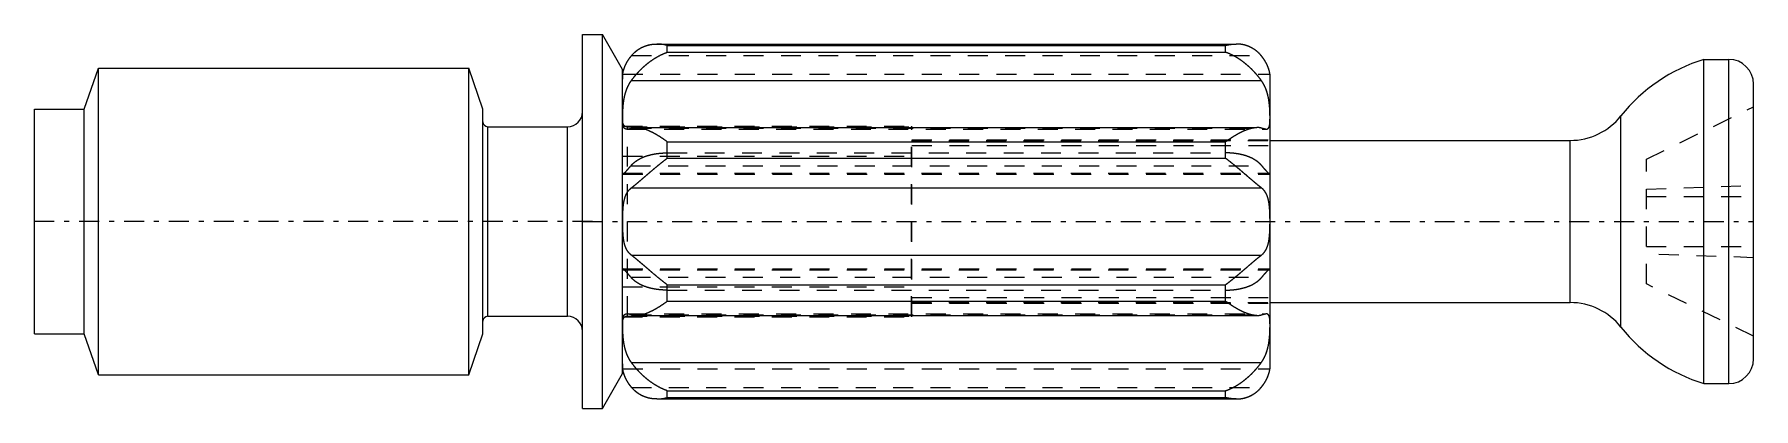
# Model space of a CAD drawing. Extents: x -11 to 23.5, y -3.8 to 3.8.
import ezdxf

# ---------------------------------------------------------------- set-up
doc = ezdxf.new("R2010")
doc.units = 0
for name, pattern in [('CENTER', [0.85, 0.4, -0.2, 0.05, -0.2]), ('PHL_CENTER', [0.75, 0.4, -0.35]), ('PHL_THICK', [0])]:
    doc.linetypes.add(name, pattern=pattern)
doc.layers.get('0').update_dxf_attribs({"linetype": 'CONTINUOUS'})
doc.layers.add('PROJECTION', color=7, linetype='CONTINUOUS')

msp = doc.modelspace()

# ---------------------------------------------------------------- linework, layer by layer
at = {"color": 92, "linetype": 'CENTER'}
for p, q in [((0.2, 0), (-11, 0)), ((0, 0), (23.5, 0))]:
    msp.add_line(p, q, dxfattribs=at)
at = {"layer": 'PROJECTION', "color": 7, "linetype": 'PHL_THICK'}
for p, q in [((0, 3.75), (0.4, 3.75)), ((0, -3.75), (0, 3.75)), ((0.8, 3.05), (0.4, 3.75)), ((0.4, -3.75), (0.4, 3.75)), ((1.120322, 3.448638), (1.12334, 3.450658)), ((1.12334, 3.450658), (1.126365, 3.452658)), ((1.126365, 3.452658), (1.129396, 3.454638)), ((1.129396, 3.454638), (1.132434, 3.456597)), ((1.132434, 3.456597), (1.135479, 3.458536)), ((1.135479, 3.458536), (1.13853, 3.460455)), ((1.13853, 3.460455), (1.141588, 3.462354)), ((1.140238, 3.461519), (1.140276, 3.461542)), ((1.140276, 3.461542), (1.140352, 3.46159)), ((1.140352, 3.46159), (1.14039, 3.461613)), ((1.14039, 3.461613), (1.140428, 3.461637)), ((1.140428, 3.461637), (1.140466, 3.46166)), ((1.141588, 3.462354), (1.144653, 3.464234)), ((1.144653, 3.464234), (1.147724, 3.466093)), ((1.147724, 3.466093), (1.150801, 3.467933)), ((1.150801, 3.467933), (1.153885, 3.469753)), ((1.153885, 3.469753), (1.156975, 3.471553)), ((1.156975, 3.471553), (1.160071, 3.473333)), ((1.160071, 3.473333), (1.163174, 3.475094)), ((1.163174, 3.475094), (1.166282, 3.476835)), ((1.166282, 3.476835), (1.169397, 3.478556)), ((1.169397, 3.478556), (1.172517, 3.480258)), ((1.172517, 3.480258), (1.175644, 3.48194)), ((1.175644, 3.48194), (1.178776, 3.483602)), ((1.178776, 3.483602), (1.181914, 3.485245)), ((1.181914, 3.485245), (1.185058, 3.486869)), ((1.185058, 3.486869), (1.188208, 3.488473)), ((1.188208, 3.488473), (1.191363, 3.490058)), ((1.191363, 3.490058), (1.194523, 3.491624)), ((1.194523, 3.491624), (1.197689, 3.49317)), ((1.197689, 3.49317), (1.200861, 3.494697)), ((1.200861, 3.494697), (1.204038, 3.496205)), ((1.204038, 3.496205), (1.20722, 3.497693)), ((1.20722, 3.497693), (1.210407, 3.499163)), ((1.210407, 3.499163), (1.213599, 3.500613)), ((1.213599, 3.500613), (1.216797, 3.502044)), ((1.216797, 3.502044), (1.219999, 3.503457)), ((1.219999, 3.503457), (1.223207, 3.50485)), ((1.223207, 3.50485), (1.226419, 3.506224)), ((1.226419, 3.506224), (1.229637, 3.507579)), ((1.229637, 3.507579), (1.232859, 3.508915)), ((1.232859, 3.508915), (1.236085, 3.510233)), ((1.236085, 3.510233), (1.239317, 3.511532)), ((1.239317, 3.511532), (1.242552, 3.512811)), ((1.242552, 3.512811), (1.245793, 3.514073)), ((1.245793, 3.514073), (1.249038, 3.515315)), ((1.249038, 3.515315), (1.252287, 3.516539)), ((1.252287, 3.516539), (1.25554, 3.517744)), ((1.25554, 3.517744), (1.258798, 3.51893)), ((1.258798, 3.51893), (1.26206, 3.520098)), ((1.26206, 3.520098), (1.265326, 3.521248)), ((1.265326, 3.521248), (1.268597, 3.522378)), ((1.268597, 3.522378), (1.271871, 3.523491)), ((1.271871, 3.523491), (1.275149, 3.524585)), ((1.275149, 3.524585), (1.278431, 3.52566)), ((1.278431, 3.52566), (1.281717, 3.526717)), ((1.281717, 3.526717), (1.285006, 3.527756)), ((1.285006, 3.527756), (1.2883, 3.528777)), ((1.2883, 3.528777), (1.291596, 3.529779)), ((1.291596, 3.529779), (1.294897, 3.530764)), ((1.294897, 3.530764), (1.298201, 3.53173)), ((1.298201, 3.53173), (1.301508, 3.532677)), ((1.301508, 3.532677), (1.304819, 3.533607)), ((1.304819, 3.533607), (1.308133, 3.534519)), ((1.308133, 3.534519), (1.31145, 3.535413)), ((1.31145, 3.535413), (1.31477, 3.536288)), ((1.31477, 3.536288), (1.318094, 3.537146)), ((1.318094, 3.537146), (1.32142, 3.537986)), ((1.32142, 3.537986), (1.32475, 3.538808)), ((1.32475, 3.538808), (1.328082, 3.539612)), ((1.328082, 3.539612), (1.331417, 3.540398)), ((1.331417, 3.540398), (1.334755, 3.541167)), ((1.334755, 3.541167), (1.338096, 3.541918)), ((1.338096, 3.541918), (1.34144, 3.54265)), ((1.34144, 3.54265), (1.344786, 3.543366)), ((1.344786, 3.543366), (1.348134, 3.544064)), ((1.348134, 3.544064), (1.351485, 3.544744)), ((1.351485, 3.544744), (1.354839, 3.545407)), ((1.354839, 3.545407), (1.358194, 3.546052)), ((1.358194, 3.546052), (1.361552, 3.546679)), ((1.361552, 3.546679), (1.364913, 3.54729)), ((1.364913, 3.54729), (1.368277, 3.547883)), ((1.368277, 3.547883), (1.371644, 3.548459)), ((1.371644, 3.548459), (1.375014, 3.549018)), ((1.375014, 3.549018), (1.378386, 3.549559)), ((1.378386, 3.549559), (1.381762, 3.550084)), ((1.381762, 3.550084), (1.38514, 3.550591)), ((1.38514, 3.550591), (1.388521, 3.551082)), ((1.388521, 3.551082), (1.391904, 3.551555)), ((1.391904, 3.551555), (1.395291, 3.552011)), ((1.395291, 3.552011), (1.39868, 3.552451)), ((1.39868, 3.552451), (1.402071, 3.552873)), ((1.402071, 3.552873), (1.405465, 3.553279)), ((1.405465, 3.553279), (1.408862, 3.553667)), ((1.408862, 3.553667), (1.412261, 3.554039)), ((1.412261, 3.554039), (1.415663, 3.554394)), ((1.415663, 3.554394), (1.419067, 3.554732)), ((1.419067, 3.554732), (1.422473, 3.555053)), ((1.422473, 3.555053), (1.425882, 3.555358)), ((1.425882, 3.555358), (1.429293, 3.555645)), ((1.429293, 3.555645), (1.432707, 3.555917)), ((1.432707, 3.555917), (1.436122, 3.556171)), ((1.436122, 3.556171), (1.43954, 3.556409)), ((1.43954, 3.556409), (1.44296, 3.55663)), ((1.44296, 3.55663), (1.446383, 3.556835)), ((1.446383, 3.556835), (1.449807, 3.557023)), ((1.449807, 3.557023), (1.453233, 3.557194)), ((1.453233, 3.557194), (1.456662, 3.557349)), ((1.456662, 3.557349), (1.460092, 3.557488)), ((1.460092, 3.557488), (1.463525, 3.55761)), ((1.463525, 3.55761), (1.466959, 3.557715)), ((1.466959, 3.557715), (1.470395, 3.557805)), ((1.470395, 3.557805), (1.473834, 3.557878)), ((1.473834, 3.557878), (1.477274, 3.557934)), ((1.477274, 3.557934), (1.480715, 3.557974)), ((1.480715, 3.557974), (1.484159, 3.557998)), ((1.484159, 3.557998), (1.487604, 3.558006)), ((1.487487, 3.558), (13.114485, 3.558)), ((1.491051, 3.557997), (1.487604, 3.558006)), ((1.494581, 3.557972), (1.491051, 3.557997)), ((1.498113, 3.557929), (1.494581, 3.557972)), ((1.501646, 3.55787), (1.498113, 3.557929)), ((1.50518, 3.557794), (1.501646, 3.55787)), ((1.508717, 3.5577), (1.50518, 3.557794)), ((1.512255, 3.55759), (1.508717, 3.5577)), ((1.515794, 3.557464), (1.512255, 3.55759)), ((1.519335, 3.55732), (1.515794, 3.557464)), ((1.522877, 3.55716), (1.519335, 3.55732)), ((1.526421, 3.556983), (1.522877, 3.55716)), ((1.529966, 3.556789), (1.526421, 3.556983)), ((1.533512, 3.556579), (1.529966, 3.556789)), ((1.53706, 3.556352), (1.533512, 3.556579)), ((1.540609, 3.556109), (1.53706, 3.556352)), ((1.544159, 3.555849), (1.540609, 3.556109)), ((1.54771, 3.555572), (1.544159, 3.555849)), ((1.551263, 3.555279), (1.54771, 3.555572)), ((1.554816, 3.554969), (1.551263, 3.555279)), ((1.558371, 3.554643), (1.554816, 3.554969)), ((1.561926, 3.554301), (1.558371, 3.554643)), ((1.565483, 3.553942), (1.561926, 3.554301)), ((1.569041, 3.553567), (1.565483, 3.553942)), ((1.572599, 3.553176), (1.569041, 3.553567)), ((1.576158, 3.552768), (1.572599, 3.553176)), ((1.579718, 3.552344), (1.576158, 3.552768)), ((1.583279, 3.551904), (1.579718, 3.552344)), ((1.586841, 3.551447), (1.583279, 3.551904)), ((1.590403, 3.550975), (1.586841, 3.551447)), ((1.593966, 3.550486), (1.590403, 3.550975)), ((1.59753, 3.549981), (1.593966, 3.550486)), ((1.601094, 3.54946), (1.59753, 3.549981)), ((1.604659, 3.548923), (1.601094, 3.54946)), ((1.608225, 3.54837), (1.604659, 3.548923)), ((1.611791, 3.547801), (1.608225, 3.54837)), ((1.615357, 3.547216), (1.611791, 3.547801)), ((1.618924, 3.546615), (1.615357, 3.547216)), ((1.622491, 3.545998), (1.618924, 3.546615)), ((1.626059, 3.545366), (1.622491, 3.545998)), ((1.629626, 3.544717), (1.626059, 3.545366)), ((1.633194, 3.544053), (1.629626, 3.544717)), ((1.636763, 3.543373), (1.633194, 3.544053)), ((1.640331, 3.542677), (1.636763, 3.543373)), ((1.6439, 3.541965), (1.640331, 3.542677)), ((1.647469, 3.541238), (1.6439, 3.541965)), ((1.651037, 3.540495), (1.647469, 3.541238)), ((1.654606, 3.539736), (1.651037, 3.540495)), ((1.658175, 3.538962), (1.654606, 3.539736)), ((1.661744, 3.538172), (1.658175, 3.538962)), ((1.665313, 3.537367), (1.661744, 3.538172)), ((1.668881, 3.536546), (1.665313, 3.537367)), ((1.67245, 3.53571), (1.668881, 3.536546)), ((1.676018, 3.534858), (1.67245, 3.53571)), ((1.679586, 3.53399), (1.676018, 3.534858)), ((1.683154, 3.533108), (1.679586, 3.53399)), ((1.686722, 3.53221), (1.683154, 3.533108)), ((1.690289, 3.531296), (1.686722, 3.53221)), ((1.693856, 3.530368), (1.690289, 3.531296)), ((1.697422, 3.529423), (1.693856, 3.530368)), ((1.701, 3.528461), (1.697422, 3.529423)), ((1.701, 3.528461), (12.901, 3.528461)), ((1.701, 3.504682), (1.701, 3.528461)), ((1.701, 3.464548), (1.701, 3.504682)), ((1.701, 3.392902), (1.701, 3.464548)), ((12.901, 3.528461), (12.904638, 3.52944)), ((12.901, 3.504682), (12.901, 3.528461)), ((12.901, 3.392902), (12.901, 3.504682)), ((12.904638, 3.52944), (12.908266, 3.5304)), ((12.908266, 3.5304), (12.911894, 3.531344)), ((12.911894, 3.531344), (12.915523, 3.532272)), ((12.915523, 3.532272), (12.919151, 3.533184)), ((12.919151, 3.533184), (12.92278, 3.53408)), ((12.92278, 3.53408), (12.926409, 3.534961)), ((12.926409, 3.534961), (12.930038, 3.535825)), ((12.930038, 3.535825), (12.933668, 3.536673)), ((12.933668, 3.536673), (12.937298, 3.537506)), ((12.937298, 3.537506), (12.940928, 3.538322)), ((12.940928, 3.538322), (12.944557, 3.539122)), ((12.944557, 3.539122), (12.948187, 3.539906)), ((12.948187, 3.539906), (12.951818, 3.540674)), ((12.951818, 3.540674), (12.955447, 3.541426)), ((12.955447, 3.541426), (12.959077, 3.542161)), ((12.959077, 3.542161), (12.962707, 3.542881)), ((12.962707, 3.542881), (12.966336, 3.543584)), ((12.966336, 3.543584), (12.969965, 3.544271)), ((12.969965, 3.544271), (12.973594, 3.544941)), ((12.973594, 3.544941), (12.977222, 3.545595)), ((12.977222, 3.545595), (12.980851, 3.546232)), ((12.980851, 3.546232), (12.984479, 3.546854)), ((12.984479, 3.546854), (12.988107, 3.547458)), ((12.988107, 3.547458), (12.991734, 3.548046)), ((12.991734, 3.548046), (12.99536, 3.548618)), ((12.99536, 3.548618), (12.998987, 3.549173)), ((12.998987, 3.549173), (13.002612, 3.549711)), ((13.002612, 3.549711), (13.006237, 3.550233)), ((13.006237, 3.550233), (13.009862, 3.550739)), ((13.009862, 3.550739), (13.013485, 3.551227)), ((13.013485, 3.551227), (13.017108, 3.551699)), ((13.017108, 3.551699), (13.02073, 3.552154)), ((13.02073, 3.552154), (13.024352, 3.552593)), ((13.024352, 3.552593), (13.027972, 3.553014)), ((13.027972, 3.553014), (13.031592, 3.553419)), ((13.031592, 3.553419), (13.035211, 3.553806)), ((13.035211, 3.553806), (13.038829, 3.554177)), ((13.038829, 3.554177), (13.042445, 3.554531)), ((13.042445, 3.554531), (13.046061, 3.554868)), ((13.046061, 3.554868), (13.049676, 3.555188)), ((13.049676, 3.555188), (13.053289, 3.555491)), ((13.053289, 3.555491), (13.056901, 3.555777)), ((13.056901, 3.555777), (13.060513, 3.556046)), ((13.060513, 3.556046), (13.064122, 3.556298)), ((13.064122, 3.556298), (13.067731, 3.556532)), ((13.067731, 3.556532), (13.071339, 3.556749)), ((13.071339, 3.556749), (13.074944, 3.556949)), ((13.074944, 3.556949), (13.078548, 3.557132)), ((13.078548, 3.557132), (13.082152, 3.557298)), ((13.082152, 3.557298), (13.085753, 3.557446)), ((13.085753, 3.557446), (13.089354, 3.557577)), ((13.089354, 3.557577), (13.092953, 3.557691)), ((13.092953, 3.557691), (13.096549, 3.557787)), ((13.096549, 3.557787), (13.100144, 3.557866)), ((13.100144, 3.557866), (13.103738, 3.557927)), ((13.103738, 3.557927), (13.10733, 3.557971)), ((13.10733, 3.557971), (13.11092, 3.557997)), ((13.11092, 3.557997), (13.114432, 3.558006)), ((13.117943, 3.557998), (13.114432, 3.558006)), ((13.121451, 3.557973), (13.117943, 3.557998)), ((13.124958, 3.557931), (13.121451, 3.557973)), ((13.128464, 3.557872), (13.124958, 3.557931)), ((13.131967, 3.557796), (13.128464, 3.557872)), ((13.135468, 3.557703), (13.131967, 3.557796)), ((13.138967, 3.557593), (13.135468, 3.557703)), ((13.142464, 3.557466), (13.138967, 3.557593)), ((13.145959, 3.557322), (13.142464, 3.557466)), ((13.149451, 3.557161), (13.145959, 3.557322)), ((13.152943, 3.556983), (13.149451, 3.557161)), ((13.156431, 3.556787), (13.152943, 3.556983)), ((13.159918, 3.556575), (13.156431, 3.556787)), ((13.163402, 3.556345), (13.159918, 3.556575)), ((13.166883, 3.556098), (13.163402, 3.556345)), ((13.170363, 3.555834), (13.166883, 3.556098)), ((13.173841, 3.555552), (13.170363, 3.555834)), ((13.177316, 3.555253), (13.173841, 3.555552)), ((13.180788, 3.554936), (13.177316, 3.555253)), ((13.184258, 3.554602), (13.180788, 3.554936)), ((13.187725, 3.554251), (13.184258, 3.554602)), ((13.191191, 3.553882), (13.187725, 3.554251)), ((13.194653, 3.553496), (13.191191, 3.553882)), ((13.198112, 3.553092), (13.194653, 3.553496)), ((13.20157, 3.552671), (13.198112, 3.553092)), ((13.205024, 3.552232), (13.20157, 3.552671)), ((13.208476, 3.551775), (13.205024, 3.552232)), ((13.211925, 3.551301), (13.208476, 3.551775)), ((13.215371, 3.550809), (13.211925, 3.551301)), ((13.218814, 3.5503), (13.215371, 3.550809)), ((13.222255, 3.549773), (13.218814, 3.5503)), ((13.225692, 3.549228), (13.222255, 3.549773)), ((13.229126, 3.548665), (13.225692, 3.549228)), ((13.232558, 3.548084), (13.229126, 3.548665)), ((13.235987, 3.547486), (13.232558, 3.548084)), ((13.239412, 3.54687), (13.235987, 3.547486)), ((13.242834, 3.546235), (13.239412, 3.54687)), ((13.246254, 3.545583), (13.242834, 3.546235)), ((13.249672, 3.544912), (13.246254, 3.545583)), ((13.253087, 3.544224), (13.249672, 3.544912)), ((13.256499, 3.543516), (13.253087, 3.544224)), ((13.25991, 3.542791), (13.256499, 3.543516)), ((13.263316, 3.542048), (13.25991, 3.542791)), ((13.266721, 3.541286), (13.263316, 3.542048)), ((13.270123, 3.540505), (13.266721, 3.541286)), ((13.273521, 3.539706), (13.270123, 3.540505)), ((13.276917, 3.538889), (13.273521, 3.539706)), ((13.28031, 3.538053), (13.276917, 3.538889)), ((13.283699, 3.537199), (13.28031, 3.538053)), ((13.287086, 3.536326), (13.283699, 3.537199)), ((13.290469, 3.535434), (13.287086, 3.536326)), ((13.293849, 3.534524), (13.290469, 3.535434)), ((13.297226, 3.533595), (13.293849, 3.534524)), ((13.300599, 3.532647), (13.297226, 3.533595)), ((13.303968, 3.531681), (13.300599, 3.532647)), ((13.307335, 3.530695), (13.303968, 3.531681)), ((13.310698, 3.529691), (13.307335, 3.530695)), ((13.314056, 3.528668), (13.310698, 3.529691)), ((13.317411, 3.527626), (13.314056, 3.528668)), ((13.320763, 3.526564), (13.317411, 3.527626)), ((13.32411, 3.525484), (13.320763, 3.526564)), ((13.327454, 3.524385), (13.32411, 3.525484)), ((13.330793, 3.523267), (13.327454, 3.524385)), ((13.334128, 3.52213), (13.330793, 3.523267)), ((13.33746, 3.520973), (13.334128, 3.52213)), ((13.340786, 3.519797), (13.33746, 3.520973)), ((13.344109, 3.518602), (13.340786, 3.519797)), ((13.347427, 3.517388), (13.344109, 3.518602)), ((13.35074, 3.516154), (13.347427, 3.517388)), ((13.35405, 3.514901), (13.35074, 3.516154)), ((13.357355, 3.513628), (13.35405, 3.514901)), ((13.360655, 3.512336), (13.357355, 3.513628)), ((13.36395, 3.511025), (13.360655, 3.512336)), ((13.367241, 3.509694), (13.36395, 3.511025)), ((13.370526, 3.508344), (13.367241, 3.509694)), ((13.373807, 3.506974), (13.370526, 3.508344)), ((13.377083, 3.505584), (13.373807, 3.506974)), ((13.380354, 3.504174), (13.377083, 3.505584)), ((13.383619, 3.502745), (13.380354, 3.504174)), ((13.38688, 3.501296), (13.383619, 3.502745)), ((13.390136, 3.499828), (13.38688, 3.501296)), ((13.393385, 3.498339), (13.390136, 3.499828)), ((13.39663, 3.496831), (13.393385, 3.498339)), ((13.399869, 3.495302), (13.39663, 3.496831)), ((13.403103, 3.493754), (13.399869, 3.495302)), ((13.406331, 3.492186), (13.403103, 3.493754)), ((13.409553, 3.490598), (13.406331, 3.492186)), ((13.412769, 3.48899), (13.409553, 3.490598)), ((13.41598, 3.487361), (13.412769, 3.48899)), ((13.419186, 3.485713), (13.41598, 3.487361)), ((13.422384, 3.484044), (13.419186, 3.485713)), ((13.425578, 3.482355), (13.422384, 3.484044)), ((13.428765, 3.480646), (13.425578, 3.482355)), ((13.431946, 3.478916), (13.428765, 3.480646)), ((13.435121, 3.477166), (13.431946, 3.478916)), ((13.438289, 3.475396), (13.435121, 3.477166)), ((13.441451, 3.473606), (13.438289, 3.475396)), ((13.444607, 3.471795), (13.441451, 3.473606)), ((13.447756, 3.469963), (13.444607, 3.471795)), ((13.450899, 3.468111), (13.447756, 3.469963)), ((13.454035, 3.466238), (13.450899, 3.468111)), ((13.457165, 3.464345), (13.454035, 3.466238)), ((13.460287, 3.462431), (13.457165, 3.464345)), ((13.463404, 3.460497), (13.460287, 3.462431)), ((13.466513, 3.458541), (13.463404, 3.460497)), ((13.469615, 3.456565), (13.466513, 3.458541)), ((13.47271, 3.454568), (13.469615, 3.456565)), ((13.475799, 3.452551), (13.47271, 3.454568)), ((13.47888, 3.450511), (13.475799, 3.452551)), ((13.481955, 3.448451), (13.47888, 3.450511)), ((0.848735, 3.103647), (0.849502, 3.105529)), ((0.84875, 3.103665), (0.849514, 3.105543)), ((0.849502, 3.105529), (0.850278, 3.10742)), ((0.849514, 3.105543), (0.850288, 3.10743)), ((0.850278, 3.10742), (0.851064, 3.10932)), ((0.850288, 3.10743), (0.851072, 3.109325)), ((0.851064, 3.10932), (0.85186, 3.111229)), ((0.851072, 3.109325), (0.851865, 3.111228)), ((0.85186, 3.111229), (0.852667, 3.113147)), ((0.851865, 3.111228), (0.852668, 3.11314)), ((0.852667, 3.113147), (0.853483, 3.115074)), ((0.852668, 3.11314), (0.853481, 3.115061)), ((0.853481, 3.115061), (0.854304, 3.11699)), ((0.853483, 3.115074), (0.85431, 3.11701)), ((0.854304, 3.11699), (0.855137, 3.118927)), ((0.85431, 3.11701), (0.855147, 3.118955)), ((0.855137, 3.118927), (0.85598, 3.120872)), ((0.855147, 3.118955), (0.855994, 3.120909)), ((0.85598, 3.120872), (0.856834, 3.122826)), ((0.855994, 3.120909), (0.856852, 3.122871)), ((0.856834, 3.122826), (0.857697, 3.124788)), ((0.856852, 3.122871), (0.85772, 3.124843)), ((0.857697, 3.124788), (0.858571, 3.126757)), ((0.85772, 3.124843), (0.858599, 3.126822)), ((0.858571, 3.126757), (0.859455, 3.128735)), ((0.858599, 3.126822), (0.859488, 3.128811)), ((0.859455, 3.128735), (0.860349, 3.130721)), ((0.859488, 3.128811), (0.860389, 3.130808)), ((0.860349, 3.130721), (0.861254, 3.132715)), ((0.860389, 3.130808), (0.8613, 3.132814)), ((0.861254, 3.132715), (0.86217, 3.134717)), ((0.8613, 3.132814), (0.862222, 3.134828)), ((0.86217, 3.134717), (0.863096, 3.136727)), ((0.862222, 3.134828), (0.863155, 3.136851)), ((0.863096, 3.136727), (0.864033, 3.138744)), ((0.863155, 3.136851), (0.864099, 3.138882)), ((0.864033, 3.138744), (0.864981, 3.140769)), ((0.864099, 3.138882), (0.865054, 3.140922)), ((0.864981, 3.140769), (0.865939, 3.142802)), ((0.865054, 3.140922), (0.86602, 3.142969)), ((0.865939, 3.142802), (0.866909, 3.144843)), ((0.86602, 3.142969), (0.866997, 3.145026)), ((0.866909, 3.144843), (0.867889, 3.146891)), ((0.866997, 3.145026), (0.867986, 3.14709)), ((0.867889, 3.146891), (0.86888, 3.148947)), ((0.867986, 3.14709), (0.868986, 3.149163)), ((0.86888, 3.148947), (0.869883, 3.151011)), ((0.868986, 3.149163), (0.869998, 3.151243)), ((0.869883, 3.151011), (0.870897, 3.153081)), ((0.869998, 3.151243), (0.87102, 3.153329)), ((0.870897, 3.153081), (0.871922, 3.155159)), ((0.87102, 3.153329), (0.872052, 3.15542)), ((0.871922, 3.155159), (0.872958, 3.157245)), ((0.872052, 3.15542), (0.873094, 3.157516)), ((0.872958, 3.157245), (0.874006, 3.159338)), ((0.873094, 3.157516), (0.874147, 3.159616)), ((0.874006, 3.159338), (0.875065, 3.161438)), ((0.874147, 3.159616), (0.87521, 3.161722)), ((0.875065, 3.161438), (0.876135, 3.163545)), ((0.87521, 3.161722), (0.876283, 3.163832)), ((0.876135, 3.163545), (0.877217, 3.16566)), ((0.876283, 3.163832), (0.877367, 3.165947)), ((0.877217, 3.16566), (0.878311, 3.167782)), ((0.877367, 3.165947), (0.878461, 3.168067)), ((0.878311, 3.167782), (0.879417, 3.16991)), ((0.878461, 3.168067), (0.879566, 3.170191)), ((0.879417, 3.16991), (0.880534, 3.172046)), ((0.879566, 3.170191), (0.880681, 3.17232)), ((0.880534, 3.172046), (0.881664, 3.174189)), ((0.880681, 3.17232), (0.881807, 3.174453)), ((0.881664, 3.174189), (0.882805, 3.176338)), ((0.881807, 3.174453), (0.882943, 3.176591)), ((0.882805, 3.176338), (0.883957, 3.178493)), ((0.882943, 3.176591), (0.88409, 3.178733)), ((0.883957, 3.178493), (0.88512, 3.180652)), ((0.88409, 3.178733), (0.885248, 3.180879)), ((0.88512, 3.180652), (0.886294, 3.182815)), ((0.885248, 3.180879), (0.886416, 3.183029)), ((0.886294, 3.182815), (0.887479, 3.184982)), ((0.886416, 3.183029), (0.887594, 3.185184)), ((0.887479, 3.184982), (0.888674, 3.187153)), ((0.887594, 3.185184), (0.888784, 3.187342)), ((0.888674, 3.187153), (0.88988, 3.189327)), ((0.888784, 3.187342), (0.889984, 3.189505)), ((0.88988, 3.189327), (0.891096, 3.191505)), ((0.889984, 3.189505), (0.891195, 3.191671)), ((0.891096, 3.191505), (0.892324, 3.193687)), ((0.891195, 3.191671), (0.892417, 3.193841)), ((0.892324, 3.193687), (0.893562, 3.195872)), ((0.892417, 3.193841), (0.89365, 3.196016)), ((0.893562, 3.195872), (0.894811, 3.198061)), ((0.89365, 3.196016), (0.894893, 3.198193)), ((0.894811, 3.198061), (0.896071, 3.200253)), ((0.894893, 3.198193), (0.896148, 3.200375)), ((0.896071, 3.200253), (0.897341, 3.202448)), ((0.896148, 3.200375), (0.897413, 3.20256)), ((0.897341, 3.202448), (0.898623, 3.204647)), ((0.897413, 3.20256), (0.898689, 3.204749)), ((0.898623, 3.204647), (0.899916, 3.206848)), ((0.898689, 3.204749), (0.899977, 3.206941)), ((0.899916, 3.206848), (0.901219, 3.209054)), ((0.899977, 3.206941), (0.901275, 3.209136)), ((0.901219, 3.209054), (0.902534, 3.211262)), ((0.901275, 3.209136), (0.902584, 3.211336)), ((0.902534, 3.211262), (0.903859, 3.213472)), ((0.902584, 3.211336), (0.903905, 3.213538)), ((0.903859, 3.213472), (0.905196, 3.215686)), ((0.903905, 3.213538), (0.905236, 3.215743)), ((0.905196, 3.215686), (0.906543, 3.217903)), ((0.905236, 3.215743), (0.906579, 3.217952)), ((0.906543, 3.217903), (0.907902, 3.220123)), ((0.906579, 3.217952), (0.907933, 3.220164)), ((0.907902, 3.220123), (0.909272, 3.222345)), ((0.907933, 3.220164), (0.909298, 3.222378)), ((0.909272, 3.222345), (0.910653, 3.224571)), ((0.909298, 3.222378), (0.910674, 3.224596)), ((0.910653, 3.224571), (0.912045, 3.226798)), ((0.910674, 3.224596), (0.912062, 3.226817)), ((0.912045, 3.226798), (0.913448, 3.229028)), ((0.912062, 3.226817), (0.913461, 3.229041)), ((0.913448, 3.229028), (0.914863, 3.231261)), ((0.913461, 3.229041), (0.914871, 3.231267)), ((0.914863, 3.231261), (0.916288, 3.233496)), ((0.914871, 3.231267), (0.916293, 3.233496)), ((0.916288, 3.233496), (0.917726, 3.235734)), ((0.916293, 3.233496), (0.917726, 3.235728)), ((0.917726, 3.235734), (0.919174, 3.237974)), ((0.917726, 3.235728), (0.91917, 3.237962)), ((0.91917, 3.237962), (0.920626, 3.240199)), ((0.919174, 3.237974), (0.920633, 3.240216)), ((0.920626, 3.240199), (0.922094, 3.242438)), ((0.920633, 3.240216), (0.922104, 3.24246)), ((0.922094, 3.242438), (0.923573, 3.24468)), ((0.922104, 3.24246), (0.923587, 3.244707)), ((0.923573, 3.24468), (0.925063, 3.246924)), ((0.923587, 3.244707), (0.925081, 3.246955)), ((0.925063, 3.246924), (0.926565, 3.24917)), ((0.925081, 3.246955), (0.926586, 3.249205)), ((0.926565, 3.24917), (0.928079, 3.251419)), ((0.926586, 3.249205), (0.928102, 3.251458)), ((0.928079, 3.251419), (0.929604, 3.253669)), ((0.928102, 3.251458), (0.92963, 3.253712)), ((0.929604, 3.253669), (0.931141, 3.255922)), ((0.92963, 3.253712), (0.93117, 3.255968)), ((0.931141, 3.255922), (0.93269, 3.258177)), ((0.93117, 3.255968), (0.932721, 3.258225)), ((0.93269, 3.258177), (0.93425, 3.260433)), ((0.932721, 3.258225), (0.934284, 3.260485)), ((0.93425, 3.260433), (0.935823, 3.262692)), ((0.934284, 3.260485), (0.935858, 3.262746)), ((0.935823, 3.262692), (0.937407, 3.264952)), ((0.935858, 3.262746), (0.937444, 3.265008)), ((0.937407, 3.264952), (0.939003, 3.267215)), ((0.937444, 3.265008), (0.939042, 3.267272)), ((0.939003, 3.267215), (0.94061, 3.269478)), ((0.939042, 3.267272), (0.940651, 3.269537)), ((0.94061, 3.269478), (0.94223, 3.271744)), ((0.940651, 3.269537), (0.942272, 3.271804)), ((0.94223, 3.271744), (0.943862, 3.274011)), ((0.942272, 3.271804), (0.943904, 3.274072)), ((0.943862, 3.274011), (0.945505, 3.276279)), ((0.943904, 3.274072), (0.945549, 3.276341)), ((0.945505, 3.276279), (0.947161, 3.278549)), ((0.945549, 3.276341), (0.947205, 3.278611)), ((0.947161, 3.278549), (0.948828, 3.280821)), ((0.947205, 3.278611), (0.948872, 3.280882)), ((0.948828, 3.280821), (0.950508, 3.283093)), ((0.948872, 3.280882), (0.950552, 3.283154)), ((0.950508, 3.283093), (0.952199, 3.285367)), ((0.950552, 3.283154), (0.952244, 3.285428)), ((0.952199, 3.285367), (0.953903, 3.287642)), ((0.952244, 3.285428), (0.953947, 3.287702)), ((0.953903, 3.287642), (0.955619, 3.289919)), ((0.953947, 3.287702), (0.955662, 3.289977)), ((0.955619, 3.289919), (0.957347, 3.292196)), ((0.955662, 3.289977), (0.95739, 3.292252)), ((0.957347, 3.292196), (0.959088, 3.294474)), ((0.95739, 3.292252), (0.959129, 3.294529)), ((0.959088, 3.294474), (0.96084, 3.296754)), ((0.959129, 3.294529), (0.96088, 3.296806)), ((0.96084, 3.296754), (0.962605, 3.299034)), ((0.96088, 3.296806), (0.962643, 3.299083)), ((0.962605, 3.299034), (0.964382, 3.301315)), ((0.962643, 3.299083), (0.964418, 3.301361)), ((0.964382, 3.301315), (0.966172, 3.303596)), ((0.964418, 3.301361), (0.966205, 3.303639)), ((0.966172, 3.303596), (0.967973, 3.305879)), ((0.966205, 3.303639), (0.968005, 3.305918)), ((0.967973, 3.305879), (0.969788, 3.308161)), ((0.968005, 3.305918), (0.969816, 3.308197)), ((0.969788, 3.308161), (0.971614, 3.310445)), ((0.969816, 3.308197), (0.97164, 3.310477)), ((0.971614, 3.310445), (0.973453, 3.312729)), ((0.97164, 3.310477), (0.973475, 3.312756)), ((0.973453, 3.312729), (0.975305, 3.315013)), ((0.973475, 3.312756), (0.975323, 3.315036)), ((0.975305, 3.315013), (0.977169, 3.317298)), ((0.975323, 3.315036), (0.977183, 3.317315)), ((0.977169, 3.317298), (0.979046, 3.319583)), ((0.977183, 3.317315), (0.979056, 3.319595)), ((0.979046, 3.319583), (0.980935, 3.321868)), ((0.979056, 3.319595), (0.98094, 3.321874)), ((0.980935, 3.321868), (0.982837, 3.324154)), ((0.98094, 3.321874), (0.982837, 3.324154)), ((0.982837, 3.324154), (0.985676, 3.327532)), ((0.982837, 3.324154), (0.985395, 3.3272)), ((0.985395, 3.3272), (0.987966, 3.330225)), ((0.985676, 3.327532), (0.98853, 3.330884)), ((0.987966, 3.330225), (0.990548, 3.333228)), ((0.98853, 3.330884), (0.991399, 3.334211)), ((0.990548, 3.333228), (0.993142, 3.33621)), ((0.991399, 3.334211), (0.994282, 3.33751)), ((0.993142, 3.33621), (0.995748, 3.339171)), ((0.994282, 3.33751), (0.99718, 3.340784)), ((0.995748, 3.339171), (0.998365, 3.342111)), ((0.99718, 3.340784), (1.000092, 3.344031)), ((0.998365, 3.342111), (1.000994, 3.345029)), ((1.000092, 3.344031), (1.003018, 3.347253)), ((1.000994, 3.345029), (1.003635, 3.347927)), ((1.003018, 3.347253), (1.005958, 3.350448)), ((1.003635, 3.347927), (1.006286, 3.350803)), ((1.005958, 3.350448), (1.008911, 3.353617)), ((1.006286, 3.350803), (1.008949, 3.353657)), ((1.008911, 3.353617), (1.011878, 3.35676)), ((1.008949, 3.353657), (1.011623, 3.356491)), ((1.011623, 3.356491), (1.014308, 3.359303)), ((1.011878, 3.35676), (1.014859, 3.359877)), ((1.014308, 3.359303), (1.017003, 3.362095)), ((1.014859, 3.359877), (1.017853, 3.362968)), ((1.017003, 3.362095), (1.01971, 3.364865)), ((1.017853, 3.362968), (1.02086, 3.366033)), ((1.01971, 3.364865), (1.022427, 3.367614)), ((1.02086, 3.366033), (1.023881, 3.369072)), ((1.022427, 3.367614), (1.025154, 3.370342)), ((1.023881, 3.369072), (1.026914, 3.372085)), ((1.025154, 3.370342), (1.027892, 3.373049)), ((1.027892, 3.373049), (1.03064, 3.375735)), ((1.03064, 3.375735), (1.033399, 3.378399)), ((1.033399, 3.378399), (1.036167, 3.381043)), ((1.036167, 3.381043), (1.038945, 3.383666)), ((1.038945, 3.383666), (1.041733, 3.386268)), ((1.041733, 3.386268), (1.044531, 3.388849)), ((1.044531, 3.388849), (1.047339, 3.391408)), ((1.047339, 3.391408), (1.050156, 3.393947)), ((1.050156, 3.393947), (1.052982, 3.396465)), ((1.052982, 3.396465), (1.055818, 3.398962)), ((1.055818, 3.398962), (1.058663, 3.401438)), ((1.058663, 3.401438), (1.061516, 3.403893)), ((1.061516, 3.403893), (1.064379, 3.406328)), ((1.064379, 3.406328), (1.067251, 3.408741)), ((1.067251, 3.408741), (1.070131, 3.411134)), ((1.070131, 3.411134), (1.07302, 3.413506)), ((1.07302, 3.413506), (1.075918, 3.415857)), ((1.075918, 3.415857), (1.078823, 3.418187)), ((1.078823, 3.418187), (1.081737, 3.420496)), ((1.081737, 3.420496), (1.08466, 3.422785)), ((1.08466, 3.422785), (1.08759, 3.425053)), ((1.08759, 3.425053), (1.090528, 3.427301)), ((1.090528, 3.427301), (1.093474, 3.429527)), ((1.093474, 3.429527), (1.096428, 3.431733)), ((1.096428, 3.431733), (1.099389, 3.433918)), ((1.099389, 3.433918), (1.102358, 3.436083)), ((1.102358, 3.436083), (1.105334, 3.438227)), ((1.105334, 3.438227), (1.108318, 3.44035)), ((1.108318, 3.44035), (1.111309, 3.442453)), ((1.111309, 3.442453), (1.114306, 3.444535)), ((1.114306, 3.444535), (1.117311, 3.446597)), ((1.117311, 3.446597), (1.120322, 3.448638)), ((1.228875, 3.10299), (1.232162, 3.105954)), ((1.232162, 3.105954), (1.235453, 3.108907)), ((1.235453, 3.108907), (1.238748, 3.111848)), ((1.238748, 3.111848), (1.242048, 3.114779)), ((1.242048, 3.114779), (1.245351, 3.117697)), ((1.245351, 3.117697), (1.248659, 3.120605)), ((1.248659, 3.120605), (1.251971, 3.123501)), ((1.251971, 3.123501), (1.255286, 3.126385)), ((1.255286, 3.126385), (1.258605, 3.129258)), ((1.258605, 3.129258), (1.261929, 3.132119)), ((1.261929, 3.132119), (1.265257, 3.134969)), ((1.265257, 3.134969), (1.268589, 3.137808)), ((1.268589, 3.137808), (1.271925, 3.140635)), ((1.271925, 3.140635), (1.275266, 3.143452)), ((1.275266, 3.143452), (1.27861, 3.146257)), ((1.27861, 3.146257), (1.281959, 3.149051)), ((1.281959, 3.149051), (1.285312, 3.151834)), ((1.285312, 3.151834), (1.288669, 3.154606)), ((1.288669, 3.154606), (1.29203, 3.157366)), ((1.29203, 3.157366), (1.295395, 3.160114)), ((1.295395, 3.160114), (1.298764, 3.162851)), ((1.298764, 3.162851), (1.302136, 3.165577)), ((1.302136, 3.165577), (1.305512, 3.168291)), ((1.305512, 3.168291), (1.308892, 3.170993)), ((1.308892, 3.170993), (1.312276, 3.173684)), ((1.312276, 3.173684), (1.315663, 3.176363)), ((1.315663, 3.176363), (1.319054, 3.179031)), ((1.319054, 3.179031), (1.322449, 3.181687)), ((1.322449, 3.181687), (1.325847, 3.184331)), ((1.325847, 3.184331), (1.329248, 3.186963)), ((1.329248, 3.186963), (1.332653, 3.189584)), ((1.332653, 3.189584), (1.336061, 3.192192)), ((1.336061, 3.192192), (1.339472, 3.194789)), ((1.339472, 3.194789), (1.342886, 3.197374)), ((1.342886, 3.197374), (1.346304, 3.199946)), ((1.346304, 3.199946), (1.349725, 3.202507)), ((1.349725, 3.202507), (1.353149, 3.205056)), ((1.353149, 3.205056), (1.356576, 3.207593)), ((1.356576, 3.207593), (1.360006, 3.210117)), ((1.360006, 3.210117), (1.363439, 3.21263)), ((1.363439, 3.21263), (1.366875, 3.21513)), ((1.366875, 3.21513), (1.370313, 3.217618)), ((1.370313, 3.217618), (1.373755, 3.220094)), ((1.373755, 3.220094), (1.377199, 3.222557)), ((1.377199, 3.222557), (1.380646, 3.225009)), ((1.380646, 3.225009), (1.384095, 3.227448)), ((1.384095, 3.227448), (1.387548, 3.229874)), ((1.387548, 3.229874), (1.391002, 3.232288)), ((1.391002, 3.232288), (1.394459, 3.234689)), ((1.394459, 3.234689), (1.397919, 3.237078)), ((1.397919, 3.237078), (1.401381, 3.239455)), ((1.401381, 3.239455), (1.404846, 3.241819)), ((1.404846, 3.241819), (1.408312, 3.24417)), ((1.408312, 3.24417), (1.411781, 3.246509)), ((1.411781, 3.246509), (1.415252, 3.248835)), ((1.415252, 3.248835), (1.418726, 3.251148)), ((1.418726, 3.251148), (1.422201, 3.253449)), ((1.422201, 3.253449), (1.425679, 3.255737)), ((1.425679, 3.255737), (1.429158, 3.258012)), ((1.429158, 3.258012), (1.43264, 3.260273)), ((1.43264, 3.260273), (1.436123, 3.262523)), ((1.436123, 3.262523), (1.439608, 3.264759)), ((1.439608, 3.264759), (1.443095, 3.266982)), ((1.443095, 3.266982), (1.446584, 3.269192)), ((1.446584, 3.269192), (1.450075, 3.27139)), ((1.450075, 3.27139), (1.453567, 3.273574)), ((1.453567, 3.273574), (1.457061, 3.275745)), ((1.457061, 3.275745), (1.460557, 3.277903)), ((1.460557, 3.277903), (1.464054, 3.280047)), ((1.464054, 3.280047), (1.467552, 3.282179)), ((1.467552, 3.282179), (1.471052, 3.284297)), ((1.471052, 3.284297), (1.474553, 3.286402)), ((1.474553, 3.286402), (1.478056, 3.288494)), ((1.478056, 3.288494), (1.48156, 3.290572)), ((1.48156, 3.290572), (1.485066, 3.292638)), ((1.485066, 3.292638), (1.488574, 3.29469)), ((1.488574, 3.29469), (1.492084, 3.29673)), ((1.492084, 3.29673), (1.495595, 3.298756)), ((1.495595, 3.298756), (1.499108, 3.300769)), ((1.499108, 3.300769), (1.502623, 3.302769)), ((1.502623, 3.302769), (1.50614, 3.304756)), ((1.50614, 3.304756), (1.509658, 3.30673)), ((1.509658, 3.30673), (1.513178, 3.30869)), ((1.513178, 3.30869), (1.516699, 3.310637)), ((1.516699, 3.310637), (1.520221, 3.312571)), ((1.520221, 3.312571), (1.523746, 3.314492)), ((1.523746, 3.314492), (1.527271, 3.316399)), ((1.527271, 3.316399), (1.530798, 3.318293)), ((1.530798, 3.318293), (1.534326, 3.320174)), ((1.534326, 3.320174), (1.537856, 3.322041)), ((1.537856, 3.322041), (1.541387, 3.323894)), ((1.541387, 3.323894), (1.544919, 3.325734)), ((1.544919, 3.325734), (1.548452, 3.327561)), ((1.548452, 3.327561), (1.551987, 3.329374)), ((1.551987, 3.329374), (1.555522, 3.331173)), ((1.555522, 3.331173), (1.559059, 3.332959)), ((1.559059, 3.332959), (1.562597, 3.334732)), ((1.562597, 3.334732), (1.566135, 3.33649)), ((1.566135, 3.33649), (1.569675, 3.338235)), ((1.569675, 3.338235), (1.573215, 3.339966)), ((1.573215, 3.339966), (1.576757, 3.341683)), ((1.576757, 3.341683), (1.580299, 3.343387)), ((1.580299, 3.343387), (1.583843, 3.345077)), ((1.583843, 3.345077), (1.587387, 3.346753)), ((1.587387, 3.346753), (1.590931, 3.348415)), ((1.590931, 3.348415), (1.594477, 3.350063)), ((1.594477, 3.350063), (1.598023, 3.351697)), ((1.598023, 3.351697), (1.60157, 3.353317)), ((1.60157, 3.353317), (1.605117, 3.354923)), ((1.605117, 3.354923), (1.608665, 3.356516)), ((1.608665, 3.356516), (1.612214, 3.358094)), ((1.612214, 3.358094), (1.615763, 3.359658)), ((1.615763, 3.359658), (1.619312, 3.361208)), ((1.619312, 3.361208), (1.622862, 3.362744)), ((1.622862, 3.362744), (1.626412, 3.364266)), ((1.626412, 3.364266), (1.629963, 3.365773)), ((1.629963, 3.365773), (1.633514, 3.367267)), ((1.633514, 3.367267), (1.637065, 3.368746)), ((1.637065, 3.368746), (1.640616, 3.37021)), ((1.640616, 3.37021), (1.644168, 3.371661)), ((1.644168, 3.371661), (1.64772, 3.373097)), ((1.64772, 3.373097), (1.651271, 3.374519)), ((1.651271, 3.374519), (1.654823, 3.375926)), ((1.654823, 3.375926), (1.658375, 3.377319)), ((1.658375, 3.377319), (1.661927, 3.378697)), ((1.661927, 3.378697), (1.665479, 3.380061)), ((1.665479, 3.380061), (1.669031, 3.381411)), ((1.669031, 3.381411), (1.672583, 3.382746)), ((1.672583, 3.382746), (1.676135, 3.384066)), ((1.676135, 3.384066), (1.679686, 3.385372)), ((1.679686, 3.385372), (1.683238, 3.386663)), ((1.683238, 3.386663), (1.686789, 3.387939)), ((1.686789, 3.387939), (1.69034, 3.389201)), ((1.69034, 3.389201), (1.69389, 3.390448)), ((1.69389, 3.390448), (1.697441, 3.391681)), ((1.697441, 3.391681), (1.701, 3.392902)), ((1.701, 3.392902), (12.901, 3.392902)), ((12.904559, 3.391681), (12.901, 3.392902)), ((12.90811, 3.390448), (12.904559, 3.391681)), ((12.91166, 3.389201), (12.90811, 3.390448)), ((12.915211, 3.387939), (12.91166, 3.389201)), ((12.918762, 3.386663), (12.915211, 3.387939)), ((12.922314, 3.385372), (12.918762, 3.386663)), ((12.925865, 3.384066), (12.922314, 3.385372)), ((12.929417, 3.382746), (12.925865, 3.384066)), ((12.932969, 3.381411), (12.929417, 3.382746)), ((12.936521, 3.380061), (12.932969, 3.381411)), ((12.940073, 3.378697), (12.936521, 3.380061)), ((12.943624, 3.377319), (12.940073, 3.378697)), ((12.947177, 3.375926), (12.943624, 3.377319)), ((12.950728, 3.374519), (12.947177, 3.375926)), ((12.954281, 3.373097), (12.950728, 3.374519)), ((12.957832, 3.371661), (12.954281, 3.373097)), ((12.961384, 3.37021), (12.957832, 3.371661)), ((12.964935, 3.368746), (12.961384, 3.37021)), ((12.968487, 3.367267), (12.964935, 3.368746)), ((12.972037, 3.365773), (12.968487, 3.367267)), ((12.975588, 3.364266), (12.972037, 3.365773)), ((12.979138, 3.362744), (12.975588, 3.364266)), ((12.982688, 3.361208), (12.979138, 3.362744)), ((12.986238, 3.359658), (12.982688, 3.361208)), ((12.989786, 3.358094), (12.986238, 3.359658)), ((12.993335, 3.356516), (12.989786, 3.358094)), ((12.996882, 3.354923), (12.993335, 3.356516)), ((13.00043, 3.353317), (12.996882, 3.354923)), ((13.003977, 3.351697), (13.00043, 3.353317)), ((13.007524, 3.350063), (13.003977, 3.351697)), ((13.011068, 3.348415), (13.007524, 3.350063)), ((13.014613, 3.346753), (13.011068, 3.348415)), ((13.018157, 3.345077), (13.014613, 3.346753)), ((13.021701, 3.343387), (13.018157, 3.345077)), ((13.025243, 3.341683), (13.021701, 3.343387)), ((13.028785, 3.339966), (13.025243, 3.341683)), ((13.032325, 3.338235), (13.028785, 3.339966)), ((13.035865, 3.33649), (13.032325, 3.338235)), ((13.039404, 3.334732), (13.035865, 3.33649)), ((13.042941, 3.332959), (13.039404, 3.334732)), ((13.046478, 3.331173), (13.042941, 3.332959)), ((13.050014, 3.329374), (13.046478, 3.331173)), ((13.053548, 3.327561), (13.050014, 3.329374)), ((13.057081, 3.325734), (13.053548, 3.327561)), ((13.060614, 3.323894), (13.057081, 3.325734)), ((13.064144, 3.322041), (13.060614, 3.323894)), ((13.067674, 3.320174), (13.064144, 3.322041)), ((13.071202, 3.318293), (13.067674, 3.320174)), ((13.074729, 3.316399), (13.071202, 3.318293)), ((13.078255, 3.314492), (13.074729, 3.316399)), ((13.081779, 3.312571), (13.078255, 3.314492)), ((13.085301, 3.310637), (13.081779, 3.312571)), ((13.088822, 3.30869), (13.085301, 3.310637)), ((13.092342, 3.30673), (13.088822, 3.30869)), ((13.09586, 3.304756), (13.092342, 3.30673)), ((13.099377, 3.302769), (13.09586, 3.304756)), ((13.102892, 3.300769), (13.099377, 3.302769)), ((13.106405, 3.298756), (13.102892, 3.300769)), ((13.109917, 3.29673), (13.106405, 3.298756)), ((13.113426, 3.29469), (13.109917, 3.29673)), ((13.116934, 3.292638), (13.113426, 3.29469)), ((13.12044, 3.290572), (13.116934, 3.292638)), ((13.123944, 3.288494), (13.12044, 3.290572)), ((13.127447, 3.286402), (13.123944, 3.288494)), ((13.130948, 3.284297), (13.127447, 3.286402)), ((13.134448, 3.282179), (13.130948, 3.284297)), ((13.137946, 3.280047), (13.134448, 3.282179)), ((13.141443, 3.277903), (13.137946, 3.280047)), ((13.144938, 3.275745), (13.141443, 3.277903)), ((13.148433, 3.273574), (13.144938, 3.275745)), ((13.151925, 3.27139), (13.148433, 3.273574)), ((13.155416, 3.269192), (13.151925, 3.27139)), ((13.158904, 3.266982), (13.155416, 3.269192)), ((13.162392, 3.264759), (13.158904, 3.266982)), ((13.165877, 3.262523), (13.162392, 3.264759)), ((13.16936, 3.260273), (13.165877, 3.262523)), ((13.172842, 3.258012), (13.16936, 3.260273)), ((13.176321, 3.255737), (13.172842, 3.258012)), ((13.179799, 3.253449), (13.176321, 3.255737)), ((13.183274, 3.251148), (13.179799, 3.253449)), ((13.186748, 3.248835), (13.183274, 3.251148)), ((13.190219, 3.246509), (13.186748, 3.248835)), ((13.193687, 3.24417), (13.190219, 3.246509)), ((13.197154, 3.241819), (13.193687, 3.24417)), ((13.200619, 3.239455), (13.197154, 3.241819)), ((13.204081, 3.237078), (13.200619, 3.239455)), ((13.207541, 3.234689), (13.204081, 3.237078)), ((13.210998, 3.232288), (13.207541, 3.234689)), ((13.214453, 3.229874), (13.210998, 3.232288)), ((13.217905, 3.227448), (13.214453, 3.229874)), ((13.221354, 3.225009), (13.217905, 3.227448)), ((13.224801, 3.222557), (13.221354, 3.225009)), ((13.228245, 3.220094), (13.224801, 3.222557)), ((13.231687, 3.217618), (13.228245, 3.220094)), ((13.235126, 3.21513), (13.231687, 3.217618)), ((13.238561, 3.21263), (13.235126, 3.21513)), ((13.241994, 3.210117), (13.238561, 3.21263)), ((13.245424, 3.207593), (13.241994, 3.210117)), ((13.248851, 3.205056), (13.245424, 3.207593)), ((13.252275, 3.202507), (13.248851, 3.205056)), ((13.255695, 3.199946), (13.252275, 3.202507)), ((13.259113, 3.197374), (13.255695, 3.199946)), ((13.262528, 3.194789), (13.259113, 3.197374)), ((13.26594, 3.192192), (13.262528, 3.194789)), ((13.269347, 3.189584), (13.26594, 3.192192)), ((13.272752, 3.186963), (13.269347, 3.189584)), ((13.276154, 3.184331), (13.272752, 3.186963)), ((13.279552, 3.181687), (13.276154, 3.184331)), ((13.282946, 3.179031), (13.279552, 3.181687)), ((13.286337, 3.176363), (13.282946, 3.179031)), ((13.289724, 3.173684), (13.286337, 3.176363)), ((13.293108, 3.170993), (13.289724, 3.173684)), ((13.296488, 3.168291), (13.293108, 3.170993)), ((13.299864, 3.165577), (13.296488, 3.168291)), ((13.303236, 3.162851), (13.299864, 3.165577)), ((13.306605, 3.160114), (13.303236, 3.162851)), ((13.30997, 3.157366), (13.306605, 3.160114)), ((13.313331, 3.154606), (13.30997, 3.157366)), ((13.316688, 3.151834), (13.313331, 3.154606)), ((13.320041, 3.149051), (13.316688, 3.151834)), ((13.32339, 3.146257), (13.320041, 3.149051)), ((13.326735, 3.143452), (13.32339, 3.146257)), ((13.330075, 3.140635), (13.326735, 3.143452)), ((13.333411, 3.137808), (13.330075, 3.140635)), ((13.336743, 3.134969), (13.333411, 3.137808)), ((13.340071, 3.132119), (13.336743, 3.134969)), ((13.343394, 3.129258), (13.340071, 3.132119)), ((13.346714, 3.126385), (13.343394, 3.129258)), ((13.35003, 3.123501), (13.346714, 3.126385)), ((13.353341, 3.120605), (13.35003, 3.123501)), ((13.356648, 3.117697), (13.353341, 3.120605)), ((13.359952, 3.114779), (13.356648, 3.117697)), ((13.363252, 3.111848), (13.359952, 3.114779)), ((13.366548, 3.108907), (13.363252, 3.111848)), ((13.369838, 3.105954), (13.366548, 3.108907)), ((13.373125, 3.10299), (13.369838, 3.105954)), ((13.485023, 3.446369), (13.481955, 3.448451)), ((13.488083, 3.444266), (13.485023, 3.446369)), ((13.491137, 3.442142), (13.488083, 3.444266)), ((13.494183, 3.439996), (13.491137, 3.442142)), ((13.497221, 3.437829), (13.494183, 3.439996)), ((13.500252, 3.43564), (13.497221, 3.437829)), ((13.503276, 3.43343), (13.500252, 3.43564)), ((13.506291, 3.431199), (13.503276, 3.43343)), ((13.509298, 3.428946), (13.506291, 3.431199)), ((13.512299, 3.426671), (13.509298, 3.428946)), ((13.51529, 3.424375), (13.512299, 3.426671)), ((13.518273, 3.422058), (13.51529, 3.424375)), ((13.521248, 3.419719), (13.518273, 3.422058)), ((13.524214, 3.417358), (13.521248, 3.419719)), ((13.527172, 3.414976), (13.524214, 3.417358)), ((13.530121, 3.412572), (13.527172, 3.414976)), ((13.533061, 3.410147), (13.530121, 3.412572)), ((13.535992, 3.4077), (13.533061, 3.410147)), ((13.538914, 3.405232), (13.535992, 3.4077)), ((13.541826, 3.402741), (13.538914, 3.405232)), ((13.54473, 3.400229), (13.541826, 3.402741)), ((13.547625, 3.397696), (13.54473, 3.400229)), ((13.550508, 3.395141), (13.547625, 3.397696)), ((13.553383, 3.392564), (13.550508, 3.395141)), ((13.556248, 3.389965), (13.553383, 3.392564)), ((13.559103, 3.387344), (13.556248, 3.389965)), ((13.561948, 3.384702), (13.559103, 3.387344)), ((13.564783, 3.382038), (13.561948, 3.384702)), ((13.567608, 3.379352), (13.564783, 3.382038)), ((13.570421, 3.376645), (13.567608, 3.379352)), ((13.573225, 3.373915), (13.570421, 3.376645)), ((13.576018, 3.371164), (13.573225, 3.373915)), ((13.5788, 3.36839), (13.576018, 3.371164)), ((13.581572, 3.365595), (13.5788, 3.36839)), ((13.584332, 3.362778), (13.581572, 3.365595)), ((13.587081, 3.359939), (13.584332, 3.362778)), ((13.589819, 3.357078), (13.587081, 3.359939)), ((13.592546, 3.354195), (13.589819, 3.357078)), ((13.595262, 3.35129), (13.592546, 3.354195)), ((13.597965, 3.348363), (13.595262, 3.35129)), ((13.600657, 3.345414), (13.597965, 3.348363)), ((13.603337, 3.342443), (13.600657, 3.345414)), ((13.606005, 3.33945), (13.603337, 3.342443)), ((13.608662, 3.336435), (13.606005, 3.33945)), ((13.611305, 3.333398), (13.608662, 3.336435)), ((13.613937, 3.330339), (13.611305, 3.333398)), ((13.616556, 3.327257), (13.613937, 3.330339)), ((13.619163, 3.324154), (13.616556, 3.327257)), ((13.621055, 3.32188), (13.619163, 3.324154)), ((13.622934, 3.319607), (13.621055, 3.32188)), ((13.624802, 3.317333), (13.622934, 3.319607)), ((13.626657, 3.315061), (13.624802, 3.317333)), ((13.628499, 3.312788), (13.626657, 3.315061)), ((13.630329, 3.310516), (13.628499, 3.312788)), ((13.632147, 3.308244), (13.630329, 3.310516)), ((13.633952, 3.305973), (13.632147, 3.308244)), ((13.635745, 3.303702), (13.633952, 3.305973)), ((13.637526, 3.301433), (13.635745, 3.303702)), ((13.639295, 3.299163), (13.637526, 3.301433)), ((13.641051, 3.296895), (13.639295, 3.299163)), ((13.642796, 3.294627), (13.641051, 3.296895)), ((13.644527, 3.292361), (13.642796, 3.294627)), ((13.646248, 3.290095), (13.644527, 3.292361)), ((13.647956, 3.287831), (13.646248, 3.290095)), ((13.649652, 3.285567), (13.647956, 3.287831)), ((13.651336, 3.283305), (13.649652, 3.285567)), ((13.653008, 3.281044), (13.651336, 3.283305)), ((13.654668, 3.278784), (13.653008, 3.281044)), ((13.656316, 3.276525), (13.654668, 3.278784)), ((13.657952, 3.274269), (13.656316, 3.276525)), ((13.659576, 3.272013), (13.657952, 3.274269)), ((13.66119, 3.269759), (13.659576, 3.272013)), ((13.66279, 3.267507), (13.66119, 3.269759)), ((13.662986, 3.267234), (13.661348, 3.269538)), ((13.66438, 3.265256), (13.66279, 3.267507)), ((13.66461, 3.264931), (13.662986, 3.267234)), ((13.665957, 3.263007), (13.66438, 3.265256)), ((13.666224, 3.262629), (13.66461, 3.264931)), ((13.667523, 3.26076), (13.665957, 3.263007)), ((13.667824, 3.260329), (13.666224, 3.262629)), ((13.669077, 3.258514), (13.667523, 3.26076)), ((13.669413, 3.258031), (13.667824, 3.260329)), ((13.67062, 3.256271), (13.669077, 3.258514)), ((13.670989, 3.255735), (13.669413, 3.258031)), ((13.672151, 3.25403), (13.67062, 3.256271)), ((13.672554, 3.25344), (13.670989, 3.255735)), ((13.67367, 3.25179), (13.672151, 3.25403)), ((13.674108, 3.251148), (13.672554, 3.25344)), ((13.675178, 3.249553), (13.67367, 3.25179)), ((13.675649, 3.248857), (13.674108, 3.251148)), ((13.676674, 3.247318), (13.675178, 3.249553)), ((13.677177, 3.246568), (13.675649, 3.248857)), ((13.678159, 3.245085), (13.676674, 3.247318)), ((13.678695, 3.244281), (13.677177, 3.246568)), ((13.679632, 3.242855), (13.678159, 3.245085)), ((13.680201, 3.241996), (13.678695, 3.244281)), ((13.681094, 3.240626), (13.679632, 3.242855)), ((13.681695, 3.239714), (13.680201, 3.241996)), ((13.682545, 3.238401), (13.681094, 3.240626)), ((13.683177, 3.237433), (13.681695, 3.239714)), ((13.683984, 3.236177), (13.682545, 3.238401)), ((13.684648, 3.235155), (13.683177, 3.237433)), ((13.685412, 3.233957), (13.683984, 3.236177)), ((13.686106, 3.23288), (13.684648, 3.235155)), ((13.686829, 3.231739), (13.685412, 3.233957)), ((13.687553, 3.230607), (13.686106, 3.23288)), ((13.688234, 3.229523), (13.686829, 3.231739)), ((13.688989, 3.228336), (13.687553, 3.230607)), ((13.689629, 3.227311), (13.688234, 3.229523)), ((13.690413, 3.226068), (13.688989, 3.228336)), ((13.691011, 3.225101), (13.689629, 3.227311)), ((13.691825, 3.223803), (13.690413, 3.226068)), ((13.692383, 3.222894), (13.691011, 3.225101)), ((13.693225, 3.22154), (13.691825, 3.223803)), ((13.693744, 3.22069), (13.692383, 3.222894)), ((13.694614, 3.219281), (13.693225, 3.22154)), ((13.695093, 3.218488), (13.693744, 3.22069)), ((13.695992, 3.217024), (13.694614, 3.219281)), ((13.696432, 3.21629), (13.695093, 3.218488)), ((13.697359, 3.21477), (13.695992, 3.217024)), ((13.69776, 3.214096), (13.696432, 3.21629)), ((13.698713, 3.212519), (13.697359, 3.21477)), ((13.699076, 3.211904), (13.69776, 3.214096)), ((13.700057, 3.210271), (13.698713, 3.212519)), ((13.700381, 3.209715), (13.699076, 3.211904)), ((13.701389, 3.208026), (13.700057, 3.210271)), ((13.701675, 3.20753), (13.700381, 3.209715)), ((13.70271, 3.205785), (13.701389, 3.208026)), ((13.702959, 3.205348), (13.701675, 3.20753)), ((13.70402, 3.203547), (13.70271, 3.205785)), ((13.704232, 3.20317), (13.702959, 3.205348)), ((13.705317, 3.201312), (13.70402, 3.203547)), ((13.705494, 3.200995), (13.704232, 3.20317)), ((13.706604, 3.19908), (13.705317, 3.201312)), ((13.706745, 3.198824), (13.705494, 3.200995)), ((13.70788, 3.196852), (13.706604, 3.19908)), ((13.707986, 3.196656), (13.706745, 3.198824)), ((13.709145, 3.194628), (13.70788, 3.196852)), ((13.709215, 3.194492), (13.707986, 3.196656)), ((13.710398, 3.192407), (13.709145, 3.194628)), ((13.710434, 3.192332), (13.709215, 3.194492)), ((13.711639, 3.19019), (13.710398, 3.192407)), ((13.711641, 3.190176), (13.710434, 3.192332)), ((13.712871, 3.187977), (13.711639, 3.19019)), ((13.712839, 3.188023), (13.711641, 3.190176)), ((13.714025, 3.185874), (13.712839, 3.188023)), ((13.71409, 3.185767), (13.712871, 3.187977)), ((13.715202, 3.18373), (13.714025, 3.185874)), ((13.715299, 3.183562), (13.71409, 3.185767)), ((13.716368, 3.181589), (13.715202, 3.18373)), ((13.716496, 3.18136), (13.715299, 3.183562)), ((13.717523, 3.179453), (13.716368, 3.181589)), ((13.717683, 3.179162), (13.716496, 3.18136)), ((13.718667, 3.17732), (13.717523, 3.179453)), ((13.718859, 3.176969), (13.717683, 3.179162)), ((13.719801, 3.175192), (13.718667, 3.17732)), ((13.720023, 3.17478), (13.718859, 3.176969)), ((13.720924, 3.173069), (13.719801, 3.175192)), ((13.721175, 3.172599), (13.720023, 3.17478)), ((13.722037, 3.170949), (13.720924, 3.173069)), ((13.722315, 3.170424), (13.721175, 3.172599)), ((13.723141, 3.168834), (13.722037, 3.170949)), ((13.723442, 3.168257), (13.722315, 3.170424)), ((13.724233, 3.166724), (13.723141, 3.168834)), ((13.724558, 3.166098), (13.723442, 3.168257)), ((13.725315, 3.164618), (13.724233, 3.166724)), ((13.72566, 3.163945), (13.724558, 3.166098)), ((13.726387, 3.162517), (13.725315, 3.164618)), ((13.726752, 3.1618), (13.72566, 3.163945)), ((13.727448, 3.16042), (13.726387, 3.162517)), ((13.727831, 3.159662), (13.726752, 3.1618)), ((13.728499, 3.158329), (13.727448, 3.16042)), ((13.728899, 3.157532), (13.727831, 3.159662)), ((13.72954, 3.156242), (13.728499, 3.158329)), ((13.729955, 3.15541), (13.728899, 3.157532)), ((13.730571, 3.15416), (13.72954, 3.156242)), ((13.730998, 3.153295), (13.729955, 3.15541)), ((13.731592, 3.152083), (13.730571, 3.15416)), ((13.732031, 3.151188), (13.730998, 3.153295)), ((13.732602, 3.150011), (13.731592, 3.152083)), ((13.733051, 3.149088), (13.732031, 3.151188)), ((13.733602, 3.147945), (13.732602, 3.150011)), ((13.73406, 3.146996), (13.733051, 3.149088)), ((13.734591, 3.145888), (13.733602, 3.147945)), ((13.735058, 3.144912), (13.73406, 3.146996)), ((13.735567, 3.143839), (13.734591, 3.145888)), ((13.736045, 3.142837), (13.735058, 3.144912)), ((13.736533, 3.141798), (13.735567, 3.143839)), ((13.73702, 3.140768), (13.736045, 3.142837)), ((13.737489, 3.139766), (13.736533, 3.141798)), ((13.737984, 3.138708), (13.73702, 3.140768)), ((13.738432, 3.137742), (13.737489, 3.139766)), ((13.738936, 3.136656), (13.737984, 3.138708)), ((13.739366, 3.135725), (13.738432, 3.137742)), ((13.739879, 3.134612), (13.738936, 3.136656)), ((13.740288, 3.133718), (13.739366, 3.135725)), ((13.740809, 3.132576), (13.739879, 3.134612)), ((13.741199, 3.131719), (13.740288, 3.133718)), ((13.741729, 3.130548), (13.740809, 3.132576)), ((13.742099, 3.129728), (13.741199, 3.131719)), ((13.742638, 3.128529), (13.741729, 3.130548)), ((13.742989, 3.127746), (13.742099, 3.129728)), ((13.743536, 3.126518), (13.742638, 3.128529)), ((13.743868, 3.125772), (13.742989, 3.127746)), ((13.744423, 3.124515), (13.743536, 3.126518)), ((13.744737, 3.123807), (13.743868, 3.125772)), ((13.7453, 3.122521), (13.744423, 3.124515)), ((13.745595, 3.12185), (13.744737, 3.123807)), ((13.746444, 3.119903), (13.745595, 3.12185)), ((13.747281, 3.117963), (13.746444, 3.119903)), ((13.748109, 3.116033), (13.747281, 3.117963)), ((13.748926, 3.114111), (13.748109, 3.116033)), ((13.749733, 3.112199), (13.748926, 3.114111)), ((13.75053, 3.110295), (13.749733, 3.112199)), ((13.751317, 3.1084), (13.75053, 3.110295)), ((13.752095, 3.106514), (13.751317, 3.1084)), ((13.752862, 3.104637), (13.752095, 3.106514)), ((22.501251, 3.25), (23, 3.25)), ((22.501251, -3.25), (22.501251, 3.25)), ((23, -3.25), (23, 3.25)), ((-10, 2.25), (-9.71593, 3.075)), ((-9.71593, 3.075), (-2.28407, 3.075)), ((-9.71593, -3.075), (-9.71593, 3.075)), ((-2, 2.25), (-2.28407, 3.075)), ((-2.28407, -3.075), (-2.28407, 3.075)), ((0.8, -3.05), (0.8, 3.05)), ((0.801, -2.85), (0.801, 2.85)), ((0.80649, 2.950042), (0.806493, 2.950077)), ((0.80649, 2.950021), (0.80649, 2.950042)), ((0.806493, 2.950077), (0.806497, 2.950125)), ((0.806497, 2.950125), (0.806504, 2.950186)), ((0.806504, 2.950186), (0.806513, 2.950262)), ((0.806513, 2.950262), (0.806525, 2.95035)), ((0.806525, 2.95035), (0.806538, 2.950453)), ((0.806538, 2.950453), (0.806554, 2.950569)), ((0.806554, 2.950569), (0.806571, 2.950698)), ((0.806571, 2.950698), (0.806592, 2.950842)), ((0.806592, 2.950842), (0.806614, 2.950998)), ((0.806614, 2.950998), (0.806638, 2.951169)), ((0.806638, 2.951169), (0.806665, 2.951353)), ((0.806665, 2.951353), (0.806694, 2.95155)), ((0.806694, 2.95155), (0.806726, 2.951761)), ((0.806726, 2.951761), (0.80676, 2.951986)), ((0.80676, 2.951986), (0.806796, 2.952224)), ((0.806796, 2.952224), (0.806834, 2.952475)), ((0.806834, 2.952475), (0.806875, 2.952741)), ((0.806875, 2.952741), (0.806918, 2.953019)), ((0.806918, 2.953019), (0.806963, 2.953312)), ((0.806963, 2.953312), (0.807011, 2.953617)), ((0.807011, 2.953617), (0.807061, 2.953937)), ((0.807061, 2.953937), (0.807114, 2.95427)), ((0.807114, 2.95427), (0.807169, 2.954616)), ((0.807169, 2.954616), (0.807226, 2.954976)), ((0.807226, 2.954976), (0.807286, 2.955349)), ((0.807286, 2.955349), (0.807348, 2.955736)), ((0.807348, 2.955736), (0.807413, 2.956137)), ((0.807413, 2.956137), (0.80748, 2.956551)), ((0.80748, 2.956551), (0.807549, 2.956978)), ((0.807549, 2.956978), (0.807621, 2.957419)), ((0.807621, 2.957419), (0.807696, 2.957873)), ((0.807696, 2.957873), (0.807773, 2.958341)), ((0.807773, 2.958341), (0.807853, 2.958823)), ((0.807853, 2.958823), (0.807935, 2.959317)), ((0.807935, 2.959317), (0.80802, 2.959826)), ((0.80802, 2.959826), (0.808107, 2.960348)), ((0.808107, 2.960348), (0.808197, 2.960883)), ((0.808197, 2.960883), (0.808289, 2.961432)), ((0.808289, 2.961432), (0.808384, 2.961994)), ((0.808315, 2.961585), (0.808408, 2.962173)), ((0.808384, 2.961994), (0.808481, 2.962569)), ((0.808408, 2.962173), (0.808504, 2.962775)), ((0.808481, 2.962569), (0.808582, 2.963159)), ((0.808504, 2.962775), (0.808603, 2.963392)), ((0.808582, 2.963159), (0.808684, 2.963761)), ((0.808603, 2.963392), (0.808705, 2.964022)), ((0.808684, 2.963761), (0.80879, 2.964377)), ((0.808705, 2.964022), (0.808811, 2.964667)), ((0.80879, 2.964377), (0.808898, 2.965007)), ((0.808811, 2.964667), (0.808919, 2.965326)), ((0.808898, 2.965007), (0.809008, 2.96565)), ((0.808919, 2.965326), (0.809031, 2.965999)), ((0.809008, 2.96565), (0.809122, 2.966306)), ((0.809031, 2.965999), (0.809146, 2.966687)), ((0.809122, 2.966306), (0.809238, 2.966976)), ((0.809146, 2.966687), (0.809264, 2.967388)), ((0.809238, 2.966976), (0.809357, 2.967659)), ((0.809264, 2.967388), (0.809386, 2.968104)), ((0.809357, 2.967659), (0.809478, 2.968355)), ((0.809386, 2.968104), (0.809511, 2.968834)), ((0.809478, 2.968355), (0.809602, 2.969065)), ((0.809511, 2.968834), (0.80964, 2.969578)), ((0.809602, 2.969065), (0.809729, 2.969789)), ((0.80964, 2.969578), (0.809772, 2.970336)), ((0.809729, 2.969789), (0.809859, 2.970525)), ((0.809772, 2.970336), (0.809908, 2.971108)), ((0.809859, 2.970525), (0.809993, 2.971274)), ((0.809908, 2.971108), (0.810048, 2.971894)), ((0.809993, 2.971274), (0.810129, 2.972037)), ((0.810048, 2.971894), (0.810192, 2.972694)), ((0.810129, 2.972037), (0.810269, 2.972812)), ((0.810192, 2.972694), (0.810339, 2.973509)), ((0.810269, 2.972812), (0.810412, 2.973601)), ((0.810339, 2.973509), (0.81049, 2.974337)), ((0.810412, 2.973601), (0.810558, 2.974402)), ((0.81049, 2.974337), (0.810646, 2.975179)), ((0.810558, 2.974402), (0.810708, 2.975217)), ((0.810646, 2.975179), (0.810805, 2.976035)), ((0.810708, 2.975217), (0.810861, 2.976044)), ((0.810805, 2.976035), (0.810969, 2.976905)), ((0.810861, 2.976044), (0.811017, 2.976885)), ((0.810969, 2.976905), (0.811136, 2.977789)), ((0.811017, 2.976885), (0.811178, 2.977738)), ((0.811136, 2.977789), (0.811308, 2.978687)), ((0.811178, 2.977738), (0.811342, 2.978604)), ((0.811308, 2.978687), (0.811484, 2.979598)), ((0.811342, 2.978604), (0.81151, 2.979483)), ((0.811484, 2.979598), (0.811664, 2.980524)), ((0.81151, 2.979483), (0.811681, 2.980375)), ((0.811664, 2.980524), (0.811849, 2.981463)), ((0.811681, 2.980375), (0.811857, 2.98128)), ((0.811849, 2.981463), (0.812038, 2.982416)), ((0.811857, 2.98128), (0.812036, 2.982198)), ((0.812036, 2.982198), (0.81222, 2.983128)), ((0.812038, 2.982416), (0.812232, 2.983382)), ((0.81222, 2.983128), (0.812407, 2.984071)), ((0.812232, 2.983382), (0.81243, 2.984363)), ((0.812407, 2.984071), (0.812599, 2.985027)), ((0.81243, 2.984363), (0.812633, 2.985357)), ((0.812599, 2.985027), (0.812795, 2.985995)), ((0.812633, 2.985357), (0.812841, 2.986365)), ((0.812795, 2.985995), (0.812995, 2.986976)), ((0.812841, 2.986365), (0.813053, 2.987387)), ((0.812995, 2.986976), (0.8132, 2.987969)), ((0.813053, 2.987387), (0.81327, 2.988422)), ((0.8132, 2.987969), (0.813409, 2.988976)), ((0.81327, 2.988422), (0.813492, 2.989471)), ((0.813409, 2.988976), (0.813622, 2.989995)), ((0.813492, 2.989471), (0.813719, 2.990534)), ((0.813622, 2.989995), (0.813841, 2.991026)), ((0.813719, 2.990534), (0.813951, 2.99161)), ((0.813841, 2.991026), (0.814063, 2.99207)), ((0.813951, 2.99161), (0.814188, 2.9927)), ((0.814063, 2.99207), (0.814291, 2.993126)), ((0.814188, 2.9927), (0.814431, 2.993803)), ((0.814291, 2.993126), (0.814523, 2.994195)), ((0.814431, 2.993803), (0.814678, 2.99492)), ((0.814523, 2.994195), (0.81476, 2.995276)), ((0.814678, 2.99492), (0.814931, 2.996051)), ((0.81476, 2.995276), (0.815001, 2.99637)), ((0.815001, 2.99637), (0.815248, 2.997476)), ((0.815248, 2.997476), (0.8155, 2.998595)), ((0.8155, 2.998595), (0.815757, 2.999725)), ((0.815757, 2.999725), (0.816019, 3.000869)), ((0.816019, 3.000869), (0.816286, 3.002024)), ((0.816286, 3.002024), (0.816559, 3.003192)), ((0.816559, 3.003192), (0.816837, 3.004372)), ((0.816837, 3.004372), (0.81712, 3.005564)), ((0.81712, 3.005564), (0.817409, 3.006768)), ((0.817409, 3.006768), (0.817704, 3.007985)), ((0.817704, 3.007985), (0.818004, 3.009213)), ((0.818004, 3.009213), (0.818309, 3.010454)), ((0.818309, 3.010454), (0.818621, 3.011707)), ((0.818621, 3.011707), (0.818938, 3.012972)), ((0.818938, 3.012972), (0.819261, 3.014249)), ((0.819261, 3.014249), (0.81959, 3.015538)), ((0.81959, 3.015538), (0.819925, 3.016839)), ((0.819925, 3.016839), (0.820267, 3.018152)), ((0.820267, 3.018152), (0.820614, 3.019477)), ((0.820614, 3.019477), (0.820968, 3.020814)), ((0.820968, 3.020814), (0.821328, 3.022162)), ((0.821328, 3.022162), (0.821694, 3.023523)), ((0.821694, 3.023523), (0.822067, 3.024895)), ((0.822067, 3.024895), (0.822446, 3.026279)), ((0.822446, 3.026279), (0.822832, 3.027675)), ((0.822832, 3.027675), (0.823224, 3.029083)), ((0.823224, 3.029083), (0.823623, 3.030503)), ((0.823623, 3.030503), (0.824029, 3.031934)), ((0.824029, 3.031934), (0.824441, 3.033377)), ((0.824441, 3.033377), (0.824861, 3.034831)), ((0.824861, 3.034831), (0.825287, 3.036297)), ((0.825287, 3.036297), (0.825721, 3.037775)), ((0.825721, 3.037775), (0.826161, 3.039264)), ((0.826161, 3.039264), (0.826609, 3.040765)), ((0.826609, 3.040765), (0.827064, 3.042278)), ((0.827064, 3.042278), (0.827526, 3.043802)), ((0.827526, 3.043802), (0.827996, 3.045337)), ((0.827996, 3.045337), (0.828473, 3.046884)), ((0.828018, 3.045409), (0.828492, 3.046955)), ((0.828473, 3.046884), (0.828957, 3.048442)), ((0.828492, 3.046955), (0.828975, 3.04851)), ((0.828957, 3.048442), (0.829449, 3.050012)), ((0.828975, 3.04851), (0.829464, 3.050077)), ((0.829449, 3.050012), (0.829949, 3.051593)), ((0.829464, 3.050077), (0.829962, 3.051654)), ((0.829949, 3.051593), (0.830456, 3.053185)), ((0.829962, 3.051654), (0.830467, 3.053241)), ((0.830456, 3.053185), (0.830971, 3.054789)), ((0.830467, 3.053241), (0.830979, 3.054839)), ((0.830971, 3.054789), (0.831494, 3.056404)), ((0.830979, 3.054839), (0.831499, 3.056448)), ((0.831494, 3.056404), (0.832025, 3.05803)), ((0.831499, 3.056448), (0.832027, 3.058066)), ((0.832025, 3.05803), (0.832564, 3.059666)), ((0.832027, 3.058066), (0.832563, 3.059695)), ((0.832563, 3.059695), (0.833107, 3.061335)), ((0.832564, 3.059666), (0.83311, 3.061312)), ((0.833107, 3.061335), (0.833659, 3.062984)), ((0.83311, 3.061312), (0.833664, 3.062968)), ((0.833659, 3.062984), (0.834219, 3.064644)), ((0.833664, 3.062968), (0.834227, 3.064634)), ((0.834219, 3.064644), (0.834787, 3.066314)), ((0.834227, 3.064634), (0.834797, 3.06631)), ((0.834787, 3.066314), (0.835363, 3.067994)), ((0.834797, 3.06631), (0.835375, 3.067995)), ((0.835363, 3.067994), (0.835948, 3.069684)), ((0.835375, 3.067995), (0.835962, 3.06969)), ((0.835948, 3.069684), (0.836541, 3.071384)), ((0.835962, 3.06969), (0.836557, 3.071395)), ((0.836541, 3.071384), (0.837143, 3.073094)), ((0.836557, 3.071395), (0.83716, 3.073109)), ((0.837143, 3.073094), (0.837753, 3.074814)), ((0.83716, 3.073109), (0.837771, 3.074832)), ((0.837753, 3.074814), (0.838372, 3.076544)), ((0.837771, 3.074832), (0.838391, 3.076566)), ((0.838372, 3.076544), (0.838999, 3.078284)), ((0.838391, 3.076566), (0.83902, 3.078308)), ((0.838999, 3.078284), (0.839635, 3.080033)), ((0.83902, 3.078308), (0.839657, 3.08006)), ((0.839635, 3.080033), (0.84028, 3.081792)), ((0.839657, 3.08006), (0.840302, 3.081821)), ((0.84028, 3.081792), (0.840934, 3.083561)), ((0.840302, 3.081821), (0.840957, 3.083592)), ((0.840934, 3.083561), (0.841597, 3.08534)), ((0.840957, 3.083592), (0.84162, 3.085372)), ((0.841597, 3.08534), (0.842269, 3.087128)), ((0.84162, 3.085372), (0.842292, 3.087161)), ((0.842269, 3.087128), (0.84295, 3.088925)), ((0.842292, 3.087161), (0.842973, 3.088959)), ((0.84295, 3.088925), (0.84364, 3.090733)), ((0.842973, 3.088959), (0.843663, 3.090766)), ((0.84364, 3.090733), (0.844339, 3.09255)), ((0.843663, 3.090766), (0.844362, 3.092582)), ((0.844339, 3.09255), (0.845048, 3.094376)), ((0.844362, 3.092582), (0.84507, 3.094407)), ((0.845048, 3.094376), (0.845766, 3.096211)), ((0.84507, 3.094407), (0.845787, 3.096241)), ((0.845766, 3.096211), (0.846494, 3.098056)), ((0.845787, 3.096241), (0.846514, 3.098084)), ((0.846494, 3.098056), (0.847232, 3.09991)), ((0.846514, 3.098084), (0.84725, 3.099936)), ((0.847232, 3.09991), (0.847978, 3.101774)), ((0.84725, 3.099936), (0.847995, 3.101796)), ((0.847978, 3.101774), (0.848735, 3.103647)), ((0.847995, 3.101796), (0.84875, 3.103665)), ((0.937661, 2.758978), (0.939261, 2.761793)), ((0.939261, 2.761793), (0.940871, 2.764601)), ((0.940871, 2.764601), (0.942493, 2.767399)), ((0.942493, 2.767399), (0.944125, 2.77019)), ((0.944125, 2.77019), (0.945768, 2.772971)), ((0.945768, 2.772971), (0.947423, 2.775745)), ((0.947423, 2.775745), (0.949088, 2.77851)), ((0.949088, 2.77851), (0.950765, 2.781266)), ((0.950765, 2.781266), (0.952452, 2.784014)), ((0.952452, 2.784014), (0.954151, 2.786753)), ((0.954151, 2.786753), (0.955861, 2.789484)), ((0.955861, 2.789484), (0.957581, 2.792207)), ((0.957581, 2.792207), (0.959313, 2.79492)), ((0.959313, 2.79492), (0.961056, 2.797626)), ((0.961056, 2.797626), (0.96281, 2.800322)), ((0.96281, 2.800322), (0.964575, 2.80301)), ((0.964575, 2.80301), (0.966351, 2.805689)), ((0.966351, 2.805689), (0.968139, 2.80836)), ((0.968139, 2.80836), (0.969937, 2.811022)), ((0.969937, 2.811022), (0.971747, 2.813675)), ((0.971747, 2.813675), (0.973567, 2.81632)), ((0.973567, 2.81632), (0.975399, 2.818956)), ((0.975399, 2.818956), (0.977242, 2.821583)), ((0.977242, 2.821583), (0.979097, 2.824202)), ((0.979097, 2.824202), (0.980962, 2.826812)), ((0.980962, 2.826812), (0.982839, 2.829413)), ((0.982837, 2.829413), (0.985451, 2.833005)), ((0.982837, 2.829413), (13.619163, 2.829413)), ((0.985451, 2.833005), (0.988077, 2.836596)), ((0.988077, 2.836596), (0.990715, 2.840184)), ((0.990715, 2.840184), (0.993366, 2.843769)), ((0.993366, 2.843769), (0.996029, 2.84735)), ((0.996029, 2.84735), (0.998704, 2.850928)), ((0.998704, 2.850928), (1.001391, 2.854502)), ((1.001391, 2.854502), (1.00409, 2.858073)), ((1.00409, 2.858073), (1.006801, 2.861639)), ((1.006801, 2.861639), (1.009524, 2.865201)), ((1.009524, 2.865201), (1.012258, 2.86876)), ((1.012258, 2.86876), (1.015003, 2.872313)), ((1.015003, 2.872313), (1.01776, 2.875863)), ((1.01776, 2.875863), (1.020528, 2.879407)), ((1.020528, 2.879407), (1.023307, 2.882946)), ((1.023307, 2.882946), (1.026096, 2.886481)), ((1.026096, 2.886481), (1.028897, 2.89001)), ((1.028897, 2.89001), (1.031708, 2.893534)), ((1.031708, 2.893534), (1.034529, 2.897053)), ((1.034529, 2.897053), (1.037361, 2.900566)), ((1.037361, 2.900566), (1.040203, 2.904073)), ((1.040203, 2.904073), (1.043055, 2.907573)), ((1.043055, 2.907573), (1.045917, 2.911068)), ((1.045917, 2.911068), (1.048789, 2.914557)), ((1.048789, 2.914557), (1.05167, 2.918039)), ((1.05167, 2.918039), (1.054561, 2.921514)), ((1.054561, 2.921514), (1.057461, 2.924983)), ((1.057461, 2.924983), (1.060371, 2.928445)), ((1.060371, 2.928445), (1.06329, 2.931899)), ((1.06329, 2.931899), (1.066217, 2.935347)), ((1.066217, 2.935347), (1.069154, 2.938787)), ((1.069154, 2.938787), (1.0721, 2.94222)), ((1.0721, 2.94222), (1.075054, 2.945646)), ((1.075054, 2.945646), (1.078018, 2.949064)), ((1.078018, 2.949064), (1.08099, 2.952475)), ((1.08099, 2.952475), (1.08397, 2.955878)), ((1.08397, 2.955878), (1.086959, 2.959274)), ((1.086959, 2.959274), (1.089957, 2.962662)), ((1.089957, 2.962662), (1.092963, 2.966043)), ((1.092963, 2.966043), (1.095977, 2.969415)), ((1.095977, 2.969415), (1.099, 2.97278)), ((1.099, 2.97278), (1.10203, 2.976137)), ((1.10203, 2.976137), (1.105069, 2.979485)), ((1.105069, 2.979485), (1.108115, 2.982826)), ((1.108115, 2.982826), (1.11117, 2.986158)), ((1.11117, 2.986158), (1.114231, 2.989482)), ((1.114231, 2.989482), (1.117301, 2.992798)), ((1.117301, 2.992798), (1.120378, 2.996105)), ((1.120378, 2.996105), (1.123463, 2.999404)), ((1.123463, 2.999404), (1.126555, 3.002694)), ((1.126555, 3.002694), (1.129654, 3.005975)), ((1.129654, 3.005975), (1.132761, 3.009248)), ((1.132761, 3.009248), (1.135875, 3.012512)), ((1.135875, 3.012512), (1.138995, 3.015767)), ((1.138995, 3.015767), (1.142123, 3.019013)), ((1.142123, 3.019013), (1.145258, 3.02225)), ((1.145258, 3.02225), (1.148399, 3.025478)), ((1.148399, 3.025478), (1.151547, 3.028697)), ((1.151547, 3.028697), (1.154701, 3.031906)), ((1.154701, 3.031906), (1.157863, 3.035106)), ((1.157863, 3.035106), (1.16103, 3.038297)), ((1.16103, 3.038297), (1.164204, 3.041478)), ((1.164204, 3.041478), (1.167384, 3.04465)), ((1.167384, 3.04465), (1.17057, 3.047812)), ((1.17057, 3.047812), (1.173763, 3.050964)), ((1.173763, 3.050964), (1.176961, 3.054107)), ((1.176961, 3.054107), (1.180165, 3.057239)), ((1.180165, 3.057239), (1.183375, 3.060362)), ((1.183375, 3.060362), (1.186591, 3.063474)), ((1.186591, 3.063474), (1.189812, 3.066577)), ((1.189812, 3.066577), (1.193039, 3.069669)), ((1.193039, 3.069669), (1.196271, 3.072751)), ((1.196271, 3.072751), (1.199509, 3.075823)), ((1.199509, 3.075823), (1.202752, 3.078884)), ((1.202752, 3.078884), (1.206, 3.081935)), ((1.206, 3.081935), (1.209253, 3.084975)), ((1.209253, 3.084975), (1.212512, 3.088004)), ((1.212512, 3.088004), (1.215775, 3.091023)), ((1.215775, 3.091023), (1.219043, 3.094031)), ((1.219043, 3.094031), (1.222316, 3.097028)), ((1.222316, 3.097028), (1.225593, 3.100014)), ((1.225593, 3.100014), (1.228875, 3.10299)), ((13.376407, 3.100014), (13.373125, 3.10299)), ((13.379684, 3.097028), (13.376407, 3.100014)), ((13.382957, 3.094031), (13.379684, 3.097028)), ((13.386225, 3.091023), (13.382957, 3.094031)), ((13.389488, 3.088004), (13.386225, 3.091023)), ((13.392747, 3.084975), (13.389488, 3.088004)), ((13.396, 3.081935), (13.392747, 3.084975)), ((13.399248, 3.078884), (13.396, 3.081935)), ((13.402491, 3.075823), (13.399248, 3.078884)), ((13.405728, 3.072751), (13.402491, 3.075823)), ((13.408961, 3.069669), (13.405728, 3.072751)), ((13.412188, 3.066577), (13.408961, 3.069669)), ((13.415409, 3.063474), (13.412188, 3.066577)), ((13.418625, 3.060362), (13.415409, 3.063474)), ((13.421835, 3.057239), (13.418625, 3.060362)), ((13.425039, 3.054107), (13.421835, 3.057239)), ((13.428238, 3.050964), (13.425039, 3.054107)), ((13.43143, 3.047812), (13.428238, 3.050964)), ((13.434616, 3.04465), (13.43143, 3.047812)), ((13.437796, 3.041478), (13.434616, 3.04465)), ((13.440969, 3.038297), (13.437796, 3.041478)), ((13.444138, 3.035106), (13.440969, 3.038297)), ((13.447298, 3.031906), (13.444138, 3.035106)), ((13.450453, 3.028697), (13.447298, 3.031906)), ((13.453601, 3.025478), (13.450453, 3.028697)), ((13.456742, 3.02225), (13.453601, 3.025478)), ((13.459877, 3.019013), (13.456742, 3.02225)), ((13.463004, 3.015767), (13.459877, 3.019013)), ((13.466125, 3.012512), (13.463004, 3.015767)), ((13.469239, 3.009248), (13.466125, 3.012512)), ((13.472345, 3.005975), (13.469239, 3.009248)), ((13.475445, 3.002694), (13.472345, 3.005975)), ((13.478537, 2.999404), (13.475445, 3.002694)), ((13.481622, 2.996105), (13.478537, 2.999404)), ((13.484699, 2.992798), (13.481622, 2.996105)), ((13.487768, 2.989482), (13.484699, 2.992798)), ((13.49083, 2.986158), (13.487768, 2.989482)), ((13.493885, 2.982826), (13.49083, 2.986158)), ((13.496931, 2.979485), (13.493885, 2.982826)), ((13.499969, 2.976137), (13.496931, 2.979485)), ((13.503, 2.97278), (13.499969, 2.976137)), ((13.506022, 2.969415), (13.503, 2.97278)), ((13.509037, 2.966043), (13.506022, 2.969415)), ((13.512043, 2.962662), (13.509037, 2.966043)), ((13.51504, 2.959274), (13.512043, 2.962662)), ((13.51803, 2.955878), (13.51504, 2.959274)), ((13.52101, 2.952475), (13.51803, 2.955878)), ((13.523982, 2.949064), (13.52101, 2.952475)), ((13.526946, 2.945646), (13.523982, 2.949064)), ((13.529901, 2.94222), (13.526946, 2.945646)), ((13.532846, 2.938787), (13.529901, 2.94222)), ((13.535783, 2.935347), (13.532846, 2.938787)), ((13.538711, 2.931899), (13.535783, 2.935347)), ((13.541629, 2.928445), (13.538711, 2.931899)), ((13.544538, 2.924983), (13.541629, 2.928445)), ((13.547439, 2.921514), (13.544538, 2.924983)), ((13.55033, 2.918039), (13.547439, 2.921514)), ((13.553211, 2.914557), (13.55033, 2.918039)), ((13.556083, 2.911068), (13.553211, 2.914557)), ((13.558945, 2.907573), (13.556083, 2.911068)), ((13.561797, 2.904073), (13.558945, 2.907573)), ((13.564639, 2.900566), (13.561797, 2.904073)), ((13.567471, 2.897053), (13.564639, 2.900566)), ((13.570292, 2.893534), (13.567471, 2.897053)), ((13.573103, 2.89001), (13.570292, 2.893534)), ((13.575904, 2.886481), (13.573103, 2.89001)), ((13.578693, 2.882946), (13.575904, 2.886481)), ((13.581472, 2.879407), (13.578693, 2.882946)), ((13.58424, 2.875863), (13.581472, 2.879407)), ((13.586997, 2.872313), (13.58424, 2.875863)), ((13.589743, 2.86876), (13.586997, 2.872313)), ((13.592476, 2.865201), (13.589743, 2.86876)), ((13.595199, 2.861639), (13.592476, 2.865201)), ((13.59791, 2.858073), (13.595199, 2.861639)), ((13.600609, 2.854502), (13.59791, 2.858073)), ((13.603296, 2.850928), (13.600609, 2.854502)), ((13.605971, 2.84735), (13.603296, 2.850928)), ((13.608634, 2.843769), (13.605971, 2.84735)), ((13.611285, 2.840184), (13.608634, 2.843769)), ((13.613923, 2.836596), (13.611285, 2.840184)), ((13.616549, 2.833005), (13.613923, 2.836596)), ((13.619162, 2.829412), (13.616549, 2.833005)), ((13.62105, 2.826797), (13.619163, 2.829413)), ((13.622927, 2.824172), (13.62105, 2.826797)), ((13.624792, 2.821537), (13.622927, 2.824172)), ((13.626647, 2.818893), (13.624792, 2.821537)), ((13.62849, 2.81624), (13.626647, 2.818893)), ((13.630323, 2.813577), (13.62849, 2.81624)), ((13.632146, 2.810904), (13.630323, 2.813577)), ((13.633957, 2.808223), (13.632146, 2.810904)), ((13.635756, 2.805531), (13.633957, 2.808223)), ((13.637547, 2.80283), (13.635756, 2.805531)), ((13.639325, 2.800121), (13.637547, 2.80283)), ((13.641092, 2.797401), (13.639325, 2.800121)), ((13.642849, 2.794672), (13.641092, 2.797401)), ((13.644595, 2.791934), (13.642849, 2.794672)), ((13.64633, 2.789187), (13.644595, 2.791934)), ((13.648054, 2.78643), (13.64633, 2.789187)), ((13.649767, 2.783664), (13.648054, 2.78643)), ((13.651469, 2.780888), (13.649767, 2.783664)), ((13.653161, 2.778103), (13.651469, 2.780888)), ((13.65484, 2.77531), (13.653161, 2.778103)), ((13.656508, 2.772509), (13.65484, 2.77531)), ((13.658165, 2.769701), (13.656508, 2.772509)), ((13.659808, 2.766886), (13.658165, 2.769701)), ((13.66144, 2.764065), (13.659808, 2.766886)), ((13.66306, 2.761236), (13.66144, 2.764065)), ((13.664667, 2.7584), (13.66306, 2.761236)), ((13.75362, 3.102769), (13.752862, 3.104637)), ((13.754369, 3.10091), (13.75362, 3.102769)), ((13.755107, 3.099061), (13.754369, 3.10091)), ((13.755836, 3.09722), (13.755107, 3.099061)), ((13.756557, 3.095389), (13.755836, 3.09722)), ((13.757266, 3.093567), (13.756557, 3.095389)), ((13.757968, 3.091754), (13.757266, 3.093567)), ((13.758659, 3.089951), (13.757968, 3.091754)), ((13.759342, 3.088157), (13.758659, 3.089951)), ((13.760015, 3.086373), (13.759342, 3.088157)), ((13.76068, 3.084598), (13.760015, 3.086373)), ((13.761336, 3.082832), (13.76068, 3.084598)), ((13.761983, 3.081077), (13.761336, 3.082832)), ((13.762621, 3.07933), (13.761983, 3.081077)), ((13.76325, 3.077594), (13.762621, 3.07933)), ((13.763871, 3.075867), (13.76325, 3.077594)), ((13.764483, 3.07415), (13.763871, 3.075867)), ((13.765087, 3.072443), (13.764483, 3.07415)), ((13.765682, 3.070745), (13.765087, 3.072443)), ((13.766269, 3.069057), (13.765682, 3.070745)), ((13.766848, 3.06738), (13.766269, 3.069057)), ((13.767418, 3.065712), (13.766848, 3.06738)), ((13.767981, 3.064054), (13.767418, 3.065712)), ((13.768535, 3.062407), (13.767981, 3.064054)), ((13.769081, 3.06077), (13.768535, 3.062407)), ((13.769619, 3.059142), (13.769081, 3.06077)), ((13.77015, 3.057525), (13.769619, 3.059142)), ((13.770673, 3.055918), (13.77015, 3.057525)), ((13.771188, 3.054321), (13.770673, 3.055918)), ((13.771695, 3.052735), (13.771188, 3.054321)), ((13.772195, 3.051159), (13.771695, 3.052735)), ((13.772687, 3.049593), (13.772195, 3.051159)), ((13.773172, 3.048038), (13.772687, 3.049593)), ((13.773649, 3.046494), (13.773172, 3.048038)), ((13.77412, 3.044959), (13.773649, 3.046494)), ((13.774477, 3.043791), (13.773991, 3.045381)), ((13.774583, 3.043436), (13.77412, 3.044959)), ((13.774956, 3.042213), (13.774477, 3.043791)), ((13.775039, 3.041923), (13.774583, 3.043436)), ((13.775426, 3.040648), (13.774956, 3.042213)), ((13.775488, 3.040421), (13.775039, 3.041923)), ((13.775888, 3.039095), (13.775426, 3.040648)), ((13.77593, 3.038929), (13.775488, 3.040421)), ((13.776344, 3.037555), (13.775888, 3.039095)), ((13.776365, 3.037448), (13.77593, 3.038929)), ((13.776792, 3.036027), (13.776344, 3.037555)), ((13.776793, 3.035978), (13.776365, 3.037448)), ((13.777232, 3.034511), (13.776792, 3.036027)), ((13.777215, 3.034519), (13.776793, 3.035978)), ((13.77763, 3.033071), (13.777215, 3.034519)), ((13.777664, 3.033008), (13.777232, 3.034511)), ((13.778038, 3.031633), (13.77763, 3.033071)), ((13.77809, 3.031518), (13.777664, 3.033008)), ((13.77844, 3.030207), (13.778038, 3.031633)), ((13.778507, 3.03004), (13.77809, 3.031518)), ((13.778834, 3.028791), (13.77844, 3.030207)), ((13.778918, 3.028574), (13.778507, 3.03004)), ((13.779223, 3.027387), (13.778834, 3.028791)), ((13.779322, 3.027121), (13.778918, 3.028574)), ((13.779606, 3.025994), (13.779223, 3.027387)), ((13.779718, 3.025681), (13.779322, 3.027121)), ((13.779982, 3.024612), (13.779606, 3.025994)), ((13.780108, 3.024253), (13.779718, 3.025681)), ((13.780352, 3.023241), (13.779982, 3.024612)), ((13.780491, 3.022838), (13.780108, 3.024253)), ((13.780716, 3.021881), (13.780352, 3.023241)), ((13.780867, 3.021436), (13.780491, 3.022838)), ((13.781074, 3.020534), (13.780716, 3.021881)), ((13.781236, 3.020046), (13.780867, 3.021436)), ((13.781425, 3.019199), (13.781074, 3.020534)), ((13.781598, 3.01867), (13.781236, 3.020046)), ((13.781772, 3.017875), (13.781425, 3.019199)), ((13.781954, 3.017306), (13.781598, 3.01867)), ((13.782111, 3.016564), (13.781772, 3.017875)), ((13.782303, 3.015954), (13.781954, 3.017306)), ((13.782446, 3.015266), (13.782111, 3.016564)), ((13.782645, 3.014616), (13.782303, 3.015954)), ((13.782774, 3.013979), (13.782446, 3.015266)), ((13.782982, 3.013291), (13.782645, 3.014616)), ((13.783096, 3.012705), (13.782774, 3.013979)), ((13.783312, 3.011978), (13.782982, 3.013291)), ((13.783414, 3.011443), (13.783096, 3.012705)), ((13.783635, 3.010678), (13.783312, 3.011978)), ((13.783726, 3.010193), (13.783414, 3.011443)), ((13.783953, 3.009392), (13.783635, 3.010678)), ((13.784031, 3.008955), (13.783726, 3.010193)), ((13.784265, 3.008118), (13.783953, 3.009392)), ((13.784331, 3.00773), (13.784031, 3.008955)), ((13.78457, 3.006857), (13.784265, 3.008118)), ((13.784627, 3.006517), (13.784331, 3.00773)), ((13.784869, 3.00561), (13.78457, 3.006857)), ((13.784916, 3.005316), (13.784627, 3.006517)), ((13.785162, 3.004375), (13.784869, 3.00561)), ((13.7852, 3.004128), (13.784916, 3.005316)), ((13.78545, 3.003153), (13.785162, 3.004375)), ((13.78548, 3.002952), (13.7852, 3.004128)), ((13.785732, 3.001945), (13.78545, 3.003153)), ((13.785753, 3.001789), (13.78548, 3.002952)), ((13.786008, 3.00075), (13.785732, 3.001945)), ((13.786022, 3.000638), (13.785753, 3.001789)), ((13.786279, 2.999568), (13.786008, 3.00075)), ((13.786285, 2.999499), (13.786022, 3.000638)), ((13.786544, 2.998399), (13.786279, 2.999568)), ((13.786544, 2.998373), (13.786285, 2.999499)), ((13.786804, 2.997243), (13.786544, 2.998399)), ((13.786798, 2.997259), (13.786544, 2.998373)), ((13.787045, 2.996157), (13.786798, 2.997259)), ((13.787058, 2.996101), (13.786804, 2.997243)), ((13.787289, 2.995068), (13.787045, 2.996157)), ((13.787528, 2.993992), (13.787289, 2.995068)), ((13.787762, 2.992928), (13.787528, 2.993992)), ((13.787991, 2.991877), (13.787762, 2.992928)), ((13.788215, 2.990838), (13.787991, 2.991877)), ((13.788435, 2.989812), (13.788215, 2.990838)), ((13.788651, 2.988799), (13.788435, 2.989812)), ((13.788861, 2.987798), (13.788651, 2.988799)), ((13.789067, 2.986809), (13.788861, 2.987798)), ((13.789268, 2.985834), (13.789067, 2.986809)), ((13.789466, 2.984871), (13.789268, 2.985834)), ((13.78966, 2.983921), (13.789466, 2.984871)), ((13.789848, 2.982983), (13.78966, 2.983921)), ((13.790032, 2.982059), (13.789848, 2.982983)), ((13.790214, 2.981147), (13.790032, 2.982059)), ((13.79039, 2.980247), (13.790214, 2.981147)), ((13.790562, 2.979361), (13.79039, 2.980247)), ((13.79073, 2.978487), (13.790562, 2.979361)), ((13.790895, 2.977626), (13.79073, 2.978487)), ((13.791056, 2.976778), (13.790895, 2.977626)), ((13.791212, 2.975943), (13.791056, 2.976778)), ((13.791365, 2.975121), (13.791212, 2.975943)), ((13.791514, 2.974311), (13.791365, 2.975121)), ((13.791659, 2.973515), (13.791514, 2.974311)), ((13.791801, 2.972732), (13.791659, 2.973515)), ((13.79194, 2.971961), (13.791801, 2.972732)), ((13.792075, 2.971203), (13.79194, 2.971961)), ((13.792206, 2.970459), (13.792075, 2.971203)), ((13.792335, 2.969727), (13.792206, 2.970459)), ((13.792459, 2.969008), (13.792335, 2.969727)), ((13.792581, 2.968303), (13.792459, 2.969008)), ((13.792698, 2.96761), (13.792581, 2.968303)), ((13.792813, 2.966931), (13.792698, 2.96761)), ((13.792925, 2.966265), (13.792813, 2.966931)), ((13.793034, 2.965611), (13.792925, 2.966265)), ((13.793139, 2.964972), (13.793034, 2.965611)), ((13.793242, 2.964345), (13.793139, 2.964972)), ((13.793342, 2.963731), (13.793242, 2.964345)), ((13.793439, 2.96313), (13.793342, 2.963731)), ((13.793533, 2.962543), (13.793439, 2.96313)), ((13.793625, 2.961969), (13.793533, 2.962543)), ((13.793714, 2.961408), (13.793625, 2.961969)), ((13.793783, 2.961006), (13.793687, 2.961575)), ((13.793799, 2.96086), (13.793714, 2.961408)), ((13.793876, 2.960451), (13.793783, 2.961006)), ((13.793882, 2.960326), (13.793799, 2.96086)), ((13.793966, 2.95991), (13.793876, 2.960451)), ((13.793963, 2.959805), (13.793882, 2.960326)), ((13.794042, 2.959297), (13.793963, 2.959805)), ((13.794054, 2.959384), (13.793966, 2.95991)), ((13.794118, 2.958803), (13.794042, 2.959297)), ((13.794139, 2.958872), (13.794054, 2.959384)), ((13.794191, 2.958322), (13.794118, 2.958803)), ((13.794222, 2.958374), (13.794139, 2.958872)), ((13.794263, 2.957854), (13.794191, 2.958322)), ((13.794301, 2.957891), (13.794222, 2.958374)), ((13.794332, 2.9574), (13.794263, 2.957854)), ((13.794378, 2.957422), (13.794301, 2.957891)), ((13.794398, 2.956959), (13.794332, 2.9574)), ((13.794453, 2.956967), (13.794378, 2.957422)), ((13.794463, 2.956532), (13.794398, 2.956959)), ((13.794524, 2.956527), (13.794453, 2.956967)), ((13.794526, 2.956118), (13.794463, 2.956532)), ((13.794593, 2.956101), (13.794524, 2.956527)), ((13.794586, 2.955717), (13.794526, 2.956118)), ((13.794644, 2.95533), (13.794586, 2.955717)), ((13.79466, 2.955689), (13.794593, 2.956101)), ((13.794702, 2.954956), (13.794644, 2.95533)), ((13.794724, 2.955292), (13.79466, 2.955689)), ((13.794756, 2.954597), (13.794702, 2.954956)), ((13.794785, 2.954909), (13.794724, 2.955292)), ((13.794808, 2.95425), (13.794756, 2.954597)), ((13.794844, 2.954541), (13.794785, 2.954909)), ((13.79486, 2.953918), (13.794808, 2.95425)), ((13.7949, 2.954187), (13.794844, 2.954541)), ((13.794909, 2.953598), (13.79486, 2.953918)), ((13.794953, 2.953847), (13.7949, 2.954187)), ((13.794956, 2.953293), (13.794909, 2.953598)), ((13.795004, 2.953522), (13.794953, 2.953847)), ((13.795002, 2.953001), (13.794956, 2.953293)), ((13.795046, 2.952723), (13.795002, 2.953001)), ((13.795053, 2.953211), (13.795004, 2.953522)), ((13.795088, 2.952459), (13.795046, 2.952723)), ((13.795098, 2.952914), (13.795053, 2.953211)), ((13.795127, 2.952208), (13.795088, 2.952459)), ((13.795142, 2.952632), (13.795098, 2.952914)), ((13.795165, 2.95197), (13.795127, 2.952208)), ((13.795183, 2.952364), (13.795142, 2.952632)), ((13.795201, 2.951747), (13.795165, 2.95197)), ((13.795221, 2.952111), (13.795183, 2.952364)), ((13.795236, 2.951537), (13.795201, 2.951747)), ((13.795258, 2.951872), (13.795221, 2.952111)), ((13.795268, 2.95134), (13.795236, 2.951537)), ((13.795291, 2.951648), (13.795258, 2.951872)), ((13.795298, 2.951157), (13.795268, 2.95134)), ((13.795322, 2.951438), (13.795291, 2.951648)), ((13.795326, 2.950988), (13.795298, 2.951157)), ((13.795351, 2.951242), (13.795322, 2.951438)), ((13.795353, 2.950832), (13.795326, 2.950988)), ((13.795377, 2.951061), (13.795351, 2.951242)), ((13.795377, 2.95069), (13.795353, 2.950832)), ((13.795401, 2.950894), (13.795377, 2.951061)), ((13.795399, 2.950561), (13.795377, 2.95069)), ((13.79542, 2.950446), (13.795399, 2.950561)), ((13.795423, 2.950742), (13.795401, 2.950894)), ((13.795438, 2.950345), (13.79542, 2.950446)), ((13.795442, 2.950604), (13.795423, 2.950742)), ((13.795454, 2.950257), (13.795438, 2.950345)), ((13.795459, 2.950481), (13.795442, 2.950604)), ((13.795468, 2.950182), (13.795454, 2.950257)), ((13.795473, 2.950372), (13.795459, 2.950481)), ((13.795481, 2.950122), (13.795468, 2.950182)), ((13.795485, 2.950277), (13.795473, 2.950372)), ((13.79549, 2.950074), (13.795481, 2.950122)), ((13.795494, 2.950197), (13.795485, 2.950277)), ((13.795499, 2.950041), (13.79549, 2.950074)), ((13.795502, 2.950132), (13.795494, 2.950197)), ((13.795505, 2.950021), (13.795499, 2.950041)), ((13.795507, 2.95008), (13.795502, 2.950132)), ((13.795509, 2.950044), (13.795507, 2.95008)), ((13.79551, 2.950022), (13.795509, 2.950044)), ((13.801, -2.85), (13.801, 2.85)), ((0.82691, 2.413957), (0.827368, 2.417056)), ((0.827368, 2.417056), (0.827834, 2.420159)), ((0.827834, 2.420159), (0.828307, 2.423265)), ((0.828307, 2.423265), (0.828787, 2.426374)), ((0.828787, 2.426374), (0.829275, 2.429486)), ((0.829275, 2.429486), (0.82977, 2.432601)), ((0.82977, 2.432601), (0.830273, 2.43572)), ((0.830273, 2.43572), (0.830784, 2.438841)), ((0.830784, 2.438841), (0.831303, 2.441965)), ((0.831303, 2.441965), (0.831829, 2.445092)), ((0.831829, 2.445092), (0.832364, 2.448222)), ((0.832364, 2.448222), (0.832906, 2.451355)), ((0.832906, 2.451355), (0.833457, 2.45449)), ((0.833457, 2.45449), (0.834015, 2.457628)), ((0.834015, 2.457628), (0.834582, 2.460769)), ((0.834582, 2.460769), (0.835157, 2.46391)), ((0.835157, 2.46391), (0.83574, 2.467051)), ((0.83574, 2.467051), (0.836331, 2.470191)), ((0.836331, 2.470191), (0.83693, 2.47333)), ((0.83693, 2.47333), (0.837537, 2.476469)), ((0.837537, 2.476469), (0.838153, 2.479607)), ((0.838153, 2.479607), (0.838776, 2.482744)), ((0.838776, 2.482744), (0.839408, 2.485881)), ((0.839408, 2.485881), (0.840049, 2.489017)), ((0.840049, 2.489017), (0.840698, 2.492151)), ((0.840698, 2.492151), (0.841355, 2.495285)), ((0.841355, 2.495285), (0.842021, 2.498418)), ((0.842021, 2.498418), (0.842696, 2.50155)), ((0.842696, 2.50155), (0.843379, 2.504681)), ((0.843379, 2.504681), (0.844072, 2.50781)), ((0.844072, 2.50781), (0.844773, 2.510939)), ((0.844773, 2.510939), (0.845483, 2.514066)), ((0.845483, 2.514066), (0.846201, 2.517193)), ((0.846201, 2.517193), (0.846929, 2.520318)), ((0.846929, 2.520318), (0.847666, 2.523441)), ((0.847666, 2.523441), (0.848412, 2.526564)), ((0.848412, 2.526564), (0.849167, 2.529685)), ((0.849167, 2.529685), (0.849932, 2.532804)), ((0.849932, 2.532804), (0.850705, 2.535922)), ((0.850705, 2.535922), (0.851488, 2.539038)), ((0.851488, 2.539038), (0.852281, 2.542153)), ((0.852281, 2.542153), (0.853083, 2.545267)), ((0.853083, 2.545267), (0.853895, 2.548378)), ((0.853895, 2.548378), (0.854716, 2.551488)), ((0.854716, 2.551488), (0.855547, 2.554597)), ((0.855547, 2.554597), (0.856387, 2.557703)), ((0.856387, 2.557703), (0.857237, 2.560808)), ((0.857237, 2.560808), (0.858098, 2.563911)), ((0.858098, 2.563911), (0.858968, 2.567012)), ((0.858968, 2.567012), (0.859848, 2.570111)), ((0.859848, 2.570111), (0.860738, 2.573208)), ((0.860738, 2.573208), (0.861638, 2.576303)), ((0.861638, 2.576303), (0.862548, 2.579396)), ((0.862548, 2.579396), (0.863469, 2.582487)), ((0.863469, 2.582487), (0.8644, 2.585575)), ((0.8644, 2.585575), (0.865341, 2.588662)), ((0.865341, 2.588662), (0.866292, 2.591746)), ((0.866292, 2.591746), (0.867254, 2.594828)), ((0.867254, 2.594828), (0.868227, 2.597908)), ((0.868227, 2.597908), (0.86921, 2.600985)), ((0.86921, 2.600985), (0.870203, 2.60406)), ((0.870203, 2.60406), (0.871207, 2.607133)), ((0.871207, 2.607133), (0.872223, 2.610203)), ((0.872223, 2.610203), (0.873248, 2.61327)), ((0.873248, 2.61327), (0.874285, 2.616335)), ((0.874285, 2.616335), (0.875333, 2.619397)), ((0.875333, 2.619397), (0.876391, 2.622457)), ((0.876391, 2.622457), (0.877461, 2.625514)), ((0.877461, 2.625514), (0.878542, 2.628568)), ((0.878542, 2.628568), (0.879634, 2.631619)), ((0.879634, 2.631619), (0.880737, 2.634668)), ((0.880737, 2.634668), (0.881852, 2.637714)), ((0.881852, 2.637714), (0.882977, 2.640756)), ((0.882977, 2.640756), (0.884115, 2.643796)), ((0.884115, 2.643796), (0.885263, 2.646833)), ((0.885263, 2.646833), (0.886423, 2.649867)), ((0.886423, 2.649867), (0.887595, 2.652898)), ((0.887595, 2.652898), (0.888779, 2.655925)), ((0.888779, 2.655925), (0.889974, 2.65895)), ((0.889974, 2.65895), (0.891181, 2.661971)), ((0.891181, 2.661971), (0.8924, 2.664989)), ((0.8924, 2.664989), (0.89363, 2.668004)), ((0.89363, 2.668004), (0.894873, 2.671015)), ((0.894873, 2.671015), (0.896127, 2.674023)), ((0.896127, 2.674023), (0.897394, 2.677028)), ((0.897394, 2.677028), (0.898673, 2.680029)), ((0.898673, 2.680029), (0.899964, 2.683026)), ((0.899964, 2.683026), (0.901267, 2.68602)), ((0.901267, 2.68602), (0.902582, 2.689011)), ((0.902582, 2.689011), (0.90391, 2.691998)), ((0.90391, 2.691998), (0.905251, 2.694981)), ((0.905251, 2.694981), (0.906603, 2.69796)), ((0.906603, 2.69796), (0.907969, 2.700936)), ((0.907969, 2.700936), (0.909347, 2.703908)), ((0.909347, 2.703908), (0.910737, 2.706876)), ((0.910737, 2.706876), (0.912141, 2.70984)), ((0.912141, 2.70984), (0.913555, 2.712796)), ((0.913555, 2.712796), (0.91498, 2.715744)), ((0.91498, 2.715744), (0.916416, 2.718685)), ((0.916416, 2.718685), (0.917863, 2.721617)), ((0.917863, 2.721617), (0.91932, 2.72454)), ((0.91932, 2.72454), (0.920789, 2.727455)), ((0.920789, 2.727455), (0.922268, 2.730363)), ((0.922268, 2.730363), (0.923758, 2.733262)), ((0.923758, 2.733262), (0.925259, 2.736152)), ((0.925259, 2.736152), (0.926771, 2.739034)), ((0.926771, 2.739034), (0.928294, 2.741909)), ((0.928294, 2.741909), (0.929828, 2.744774)), ((0.929828, 2.744774), (0.931373, 2.747632)), ((0.931373, 2.747632), (0.932929, 2.750481)), ((0.932929, 2.750481), (0.934495, 2.753321)), ((0.934495, 2.753321), (0.936073, 2.756154)), ((0.936073, 2.756154), (0.937661, 2.758978)), ((13.666263, 2.755558), (13.664667, 2.7584)), ((13.667847, 2.752708), (13.666263, 2.755558)), ((13.669418, 2.749852), (13.667847, 2.752708)), ((13.670978, 2.746989), (13.669418, 2.749852)), ((13.672525, 2.744118), (13.670978, 2.746989)), ((13.674061, 2.741242), (13.672525, 2.744118)), ((13.675586, 2.738358), (13.674061, 2.741242)), ((13.677097, 2.735468), (13.675586, 2.738358)), ((13.678598, 2.732571), (13.677097, 2.735468)), ((13.680087, 2.729668), (13.678598, 2.732571)), ((13.681564, 2.726757), (13.680087, 2.729668)), ((13.683029, 2.72384), (13.681564, 2.726757)), ((13.684484, 2.720917), (13.683029, 2.72384)), ((13.685925, 2.717987), (13.684484, 2.720917)), ((13.687356, 2.715051), (13.685925, 2.717987)), ((13.688775, 2.712108), (13.687356, 2.715051)), ((13.690183, 2.709158), (13.688775, 2.712108)), ((13.691579, 2.706202), (13.690183, 2.709158)), ((13.692964, 2.70324), (13.691579, 2.706202)), ((13.694337, 2.700271), (13.692964, 2.70324)), ((13.695699, 2.697296), (13.694337, 2.700271)), ((13.697049, 2.694314), (13.695699, 2.697296)), ((13.698389, 2.691326), (13.697049, 2.694314)), ((13.699717, 2.688332), (13.698389, 2.691326)), ((13.701034, 2.685332), (13.699717, 2.688332)), ((13.702339, 2.682325), (13.701034, 2.685332)), ((13.703633, 2.679312), (13.702339, 2.682325)), ((13.704916, 2.676293), (13.703633, 2.679312)), ((13.706188, 2.673268), (13.704916, 2.676293)), ((13.707449, 2.670237), (13.706188, 2.673268)), ((13.708699, 2.667199), (13.707449, 2.670237)), ((13.709937, 2.664156), (13.708699, 2.667199)), ((13.711165, 2.661106), (13.709937, 2.664156)), ((13.712382, 2.65805), (13.711165, 2.661106)), ((13.713587, 2.654991), (13.712382, 2.65805)), ((13.71478, 2.651929), (13.713587, 2.654991)), ((13.715961, 2.648864), (13.71478, 2.651929)), ((13.717129, 2.645797), (13.715961, 2.648864)), ((13.718286, 2.642729), (13.717129, 2.645797)), ((13.71943, 2.639657), (13.718286, 2.642729)), ((13.720563, 2.636584), (13.71943, 2.639657)), ((13.721684, 2.633509), (13.720563, 2.636584)), ((13.722794, 2.630431), (13.721684, 2.633509)), ((13.72389, 2.627352), (13.722794, 2.630431)), ((13.724977, 2.62427), (13.72389, 2.627352)), ((13.72605, 2.621187), (13.724977, 2.62427)), ((13.727114, 2.618102), (13.72605, 2.621187)), ((13.728165, 2.615015), (13.727114, 2.618102)), ((13.729205, 2.611926), (13.728165, 2.615015)), ((13.730234, 2.608835), (13.729205, 2.611926)), ((13.731252, 2.605743), (13.730234, 2.608835)), ((13.732258, 2.602649), (13.731252, 2.605743)), ((13.733253, 2.599554), (13.732258, 2.602649)), ((13.734238, 2.596457), (13.733253, 2.599554)), ((13.73521, 2.593358), (13.734238, 2.596457)), ((13.736174, 2.590258), (13.73521, 2.593358)), ((13.737125, 2.587157), (13.736174, 2.590258)), ((13.738066, 2.584054), (13.737125, 2.587157)), ((13.738997, 2.58095), (13.738066, 2.584054)), ((13.739916, 2.577844), (13.738997, 2.58095)), ((13.740825, 2.574738), (13.739916, 2.577844)), ((13.741724, 2.57163), (13.740825, 2.574738)), ((13.742612, 2.568521), (13.741724, 2.57163)), ((13.74349, 2.565411), (13.742612, 2.568521)), ((13.744358, 2.5623), (13.74349, 2.565411)), ((13.745215, 2.559188), (13.744358, 2.5623)), ((13.746062, 2.556075), (13.745215, 2.559188)), ((13.7469, 2.552961), (13.746062, 2.556075)), ((13.747727, 2.549846), (13.7469, 2.552961)), ((13.748545, 2.54673), (13.747727, 2.549846)), ((13.749352, 2.543614), (13.748545, 2.54673)), ((13.75015, 2.540497), (13.749352, 2.543614)), ((13.750938, 2.537379), (13.75015, 2.540497)), ((13.751717, 2.534261), (13.750938, 2.537379)), ((13.752485, 2.531142), (13.751717, 2.534261)), ((13.753244, 2.528022), (13.752485, 2.531142)), ((13.753994, 2.524902), (13.753244, 2.528022)), ((13.754735, 2.521782), (13.753994, 2.524902)), ((13.755466, 2.518661), (13.754735, 2.521782)), ((13.756187, 2.51554), (13.755466, 2.518661)), ((13.756901, 2.512418), (13.756187, 2.51554)), ((13.757605, 2.509297), (13.756901, 2.512418)), ((13.758299, 2.506175), (13.757605, 2.509297)), ((13.758985, 2.503052), (13.758299, 2.506175)), ((13.759661, 2.49993), (13.758985, 2.503052)), ((13.760329, 2.496808), (13.759661, 2.49993)), ((13.760988, 2.493686), (13.760329, 2.496808)), ((13.761639, 2.490563), (13.760988, 2.493686)), ((13.76228, 2.487441), (13.761639, 2.490563)), ((13.762913, 2.484319), (13.76228, 2.487441)), ((13.763537, 2.481197), (13.762913, 2.484319)), ((13.764154, 2.478076), (13.763537, 2.481197)), ((13.764762, 2.474954), (13.764154, 2.478076)), ((13.765362, 2.471833), (13.764762, 2.474954)), ((13.765953, 2.468712), (13.765362, 2.471833)), ((13.766536, 2.465591), (13.765953, 2.468712)), ((13.767111, 2.462471), (13.766536, 2.465591)), ((13.767678, 2.459352), (13.767111, 2.462471)), ((13.768237, 2.456233), (13.767678, 2.459352)), ((13.768788, 2.453115), (13.768237, 2.456233)), ((13.769332, 2.449997), (13.768788, 2.453115)), ((13.769867, 2.44688), (13.769332, 2.449997)), ((13.770395, 2.443763), (13.769867, 2.44688)), ((13.770916, 2.440648), (13.770395, 2.443763)), ((13.771428, 2.437533), (13.770916, 2.440648)), ((13.771934, 2.434419), (13.771428, 2.437533)), ((13.772431, 2.431306), (13.771934, 2.434419)), ((13.772922, 2.428194), (13.772431, 2.431306)), ((13.773405, 2.425082), (13.772922, 2.428194)), ((13.773881, 2.421973), (13.773405, 2.425082)), ((13.77435, 2.418863), (13.773881, 2.421973)), ((13.774812, 2.415756), (13.77435, 2.418863)), ((13.775267, 2.412649), (13.774812, 2.415756)), ((23.5, -2.75), (23.5, 2.75)), ((-11, 2.25), (-10, 2.25)), ((-11, -2.25), (-11, 2.25)), ((-10, -2.25), (-10, 2.25)), ((-2, -2.25), (-2, 2.25)), ((0.806451, 2.09076), (0.806452, 2.093113)), ((0.806451, 2.088416), (0.806451, 2.09076)), ((0.806454, 2.086081), (0.806451, 2.088416)), ((0.806452, 2.093113), (0.806456, 2.095475)), ((0.806459, 2.083756), (0.806454, 2.086081)), ((0.806456, 2.095475), (0.806462, 2.097847)), ((0.806466, 2.08144), (0.806459, 2.083756)), ((0.806462, 2.097847), (0.80647, 2.100229)), ((0.806475, 2.079134), (0.806466, 2.08144)), ((0.80647, 2.100229), (0.806481, 2.102619)), ((0.806486, 2.076838), (0.806475, 2.079134)), ((0.806481, 2.102619), (0.806493, 2.105018)), ((0.8065, 2.074551), (0.806486, 2.076838)), ((0.806493, 2.105018), (0.806508, 2.107427)), ((0.806515, 2.072273), (0.8065, 2.074551)), ((0.806508, 2.107427), (0.806525, 2.109845)), ((0.806533, 2.070006), (0.806515, 2.072273)), ((0.806525, 2.109845), (0.806544, 2.112272)), ((0.806552, 2.067748), (0.806533, 2.070006)), ((0.806544, 2.112272), (0.806566, 2.114707)), ((0.806566, 2.114707), (0.80659, 2.117152)), ((0.80659, 2.117152), (0.806616, 2.119606)), ((0.806616, 2.119606), (0.806645, 2.122068)), ((0.806645, 2.122068), (0.806676, 2.12454)), ((0.806676, 2.12454), (0.806709, 2.12702)), ((0.806709, 2.12702), (0.806744, 2.129509)), ((0.806744, 2.129509), (0.806782, 2.132007)), ((0.806782, 2.132007), (0.806823, 2.134513)), ((0.806823, 2.134513), (0.806865, 2.137028)), ((0.806865, 2.137028), (0.806911, 2.139552)), ((0.806911, 2.139552), (0.806958, 2.142084)), ((0.806958, 2.142084), (0.807008, 2.144625)), ((0.807008, 2.144625), (0.80706, 2.147174)), ((0.80706, 2.147174), (0.807115, 2.149731)), ((0.807115, 2.149731), (0.807173, 2.152297)), ((0.807173, 2.152297), (0.807233, 2.154872)), ((0.807233, 2.154872), (0.807295, 2.157455)), ((0.807295, 2.157455), (0.80736, 2.160046)), ((0.80736, 2.160046), (0.807427, 2.162645)), ((0.807427, 2.162645), (0.807497, 2.165253)), ((0.807497, 2.165253), (0.80757, 2.167868)), ((0.80757, 2.167868), (0.807645, 2.170492)), ((0.807645, 2.170492), (0.807723, 2.173124)), ((0.807723, 2.173124), (0.807803, 2.175764)), ((0.807803, 2.175764), (0.807886, 2.178412)), ((0.807886, 2.178412), (0.807971, 2.181068)), ((0.807971, 2.181068), (0.808059, 2.183732)), ((0.808059, 2.183732), (0.80815, 2.186404)), ((0.80815, 2.186404), (0.808243, 2.189083)), ((0.808243, 2.189083), (0.808339, 2.191771)), ((0.808339, 2.191771), (0.808438, 2.194466)), ((0.808438, 2.194466), (0.80854, 2.197169)), ((0.80854, 2.197169), (0.808644, 2.19988)), ((0.808644, 2.19988), (0.808751, 2.202598)), ((0.808751, 2.202598), (0.80886, 2.205324)), ((0.80886, 2.205324), (0.808973, 2.208057)), ((0.808973, 2.208057), (0.809088, 2.210799)), ((0.809088, 2.210799), (0.809206, 2.213547)), ((0.809206, 2.213547), (0.809327, 2.216303)), ((0.809327, 2.216303), (0.80945, 2.219067)), ((0.80945, 2.219067), (0.809577, 2.221837)), ((0.809577, 2.221837), (0.809706, 2.224616)), ((0.809706, 2.224616), (0.809838, 2.227401)), ((0.809838, 2.227401), (0.809973, 2.230194)), ((0.809973, 2.230194), (0.81011, 2.232994)), ((0.81011, 2.232994), (0.810251, 2.235801)), ((0.810251, 2.235801), (0.810394, 2.238615)), ((0.810394, 2.238615), (0.810541, 2.241436)), ((0.810541, 2.241436), (0.810691, 2.244262)), ((0.810691, 2.244262), (0.810844, 2.247096)), ((0.810844, 2.247096), (0.811001, 2.249934)), ((0.811001, 2.249934), (0.811161, 2.252779)), ((0.811161, 2.252779), (0.811325, 2.25563)), ((0.811325, 2.25563), (0.811493, 2.258487)), ((0.811493, 2.258487), (0.811664, 2.26135)), ((0.811664, 2.26135), (0.811839, 2.264219)), ((0.811839, 2.264219), (0.812017, 2.267093)), ((0.812017, 2.267093), (0.8122, 2.269973)), ((0.8122, 2.269973), (0.812387, 2.272858)), ((0.812387, 2.272858), (0.812577, 2.27575)), ((0.812577, 2.27575), (0.812772, 2.278646)), ((0.812772, 2.278646), (0.812971, 2.281549)), ((0.812971, 2.281549), (0.813175, 2.284456)), ((0.813175, 2.284456), (0.813382, 2.287369)), ((0.813382, 2.287369), (0.813594, 2.290288)), ((0.813594, 2.290288), (0.813811, 2.293212)), ((0.813811, 2.293212), (0.814032, 2.296141)), ((0.814032, 2.296141), (0.814257, 2.299075)), ((0.814257, 2.299075), (0.814488, 2.302014)), ((0.814488, 2.302014), (0.814722, 2.304959)), ((0.814722, 2.304959), (0.814962, 2.307909)), ((0.814962, 2.307909), (0.815207, 2.310863)), ((0.815207, 2.310863), (0.815457, 2.313823)), ((0.815457, 2.313823), (0.815711, 2.316787)), ((0.815711, 2.316787), (0.815971, 2.319757)), ((0.815971, 2.319757), (0.816236, 2.322731)), ((0.816236, 2.322731), (0.816506, 2.32571)), ((0.816506, 2.32571), (0.816781, 2.328693)), ((0.816781, 2.328693), (0.817062, 2.331682)), ((0.817062, 2.331682), (0.817348, 2.334675)), ((0.817348, 2.334675), (0.817639, 2.337672)), ((0.817639, 2.337672), (0.817936, 2.340674)), ((0.817936, 2.340674), (0.818239, 2.343681)), ((0.818239, 2.343681), (0.818547, 2.346692)), ((0.818547, 2.346692), (0.818862, 2.349707)), ((0.818862, 2.349707), (0.819182, 2.352727)), ((0.819182, 2.352727), (0.819508, 2.355751)), ((0.819508, 2.355751), (0.819839, 2.358779)), ((0.819839, 2.358779), (0.820177, 2.361812)), ((0.820177, 2.361812), (0.820521, 2.364848)), ((0.820521, 2.364848), (0.820871, 2.367889)), ((0.820871, 2.367889), (0.821228, 2.370934)), ((0.821228, 2.370934), (0.821591, 2.373982)), ((0.821591, 2.373982), (0.82196, 2.377035)), ((0.82196, 2.377035), (0.822335, 2.380091)), ((0.822335, 2.380091), (0.822717, 2.383152)), ((0.822717, 2.383152), (0.823106, 2.386216)), ((0.823106, 2.386216), (0.823501, 2.389284)), ((0.823501, 2.389284), (0.823903, 2.392356)), ((0.823903, 2.392356), (0.824312, 2.395431)), ((0.824312, 2.395431), (0.824727, 2.39851)), ((0.824727, 2.39851), (0.82515, 2.401592)), ((0.82515, 2.401592), (0.825579, 2.404678)), ((0.825579, 2.404678), (0.826016, 2.407768)), ((0.826016, 2.407768), (0.826459, 2.41086)), ((0.826459, 2.41086), (0.82691, 2.413957)), ((13.775715, 2.409543), (13.775267, 2.412649)), ((13.776155, 2.406439), (13.775715, 2.409543)), ((13.776589, 2.403338), (13.776155, 2.406439)), ((13.777017, 2.40024), (13.776589, 2.403338)), ((13.777437, 2.397146), (13.777017, 2.40024)), ((13.777851, 2.394057), (13.777437, 2.397146)), ((13.778258, 2.390971), (13.777851, 2.394057)), ((13.77866, 2.387889), (13.778258, 2.390971)), ((13.779054, 2.384811), (13.77866, 2.387889)), ((13.779442, 2.381738), (13.779054, 2.384811)), ((13.779823, 2.378669), (13.779442, 2.381738)), ((13.780198, 2.375603), (13.779823, 2.378669)), ((13.780567, 2.372543), (13.780198, 2.375603)), ((13.78093, 2.369486), (13.780567, 2.372543)), ((13.781286, 2.366434), (13.78093, 2.369486)), ((13.781637, 2.363387), (13.781286, 2.366434)), ((13.781981, 2.360343), (13.781637, 2.363387)), ((13.782319, 2.357305), (13.781981, 2.360343)), ((13.782652, 2.354271), (13.782319, 2.357305)), ((13.782979, 2.351241), (13.782652, 2.354271)), ((13.783299, 2.348216), (13.782979, 2.351241)), ((13.783614, 2.345196), (13.783299, 2.348216)), ((13.783924, 2.342181), (13.783614, 2.345196)), ((13.784227, 2.33917), (13.783924, 2.342181)), ((13.784526, 2.336164), (13.784227, 2.33917)), ((13.784819, 2.333163), (13.784526, 2.336164)), ((13.785106, 2.330168), (13.784819, 2.333163)), ((13.785387, 2.327177), (13.785106, 2.330168)), ((13.785664, 2.324191), (13.785387, 2.327177)), ((13.785934, 2.32121), (13.785664, 2.324191)), ((13.786201, 2.318234), (13.785934, 2.32121)), ((13.786461, 2.315263), (13.786201, 2.318234)), ((13.786716, 2.312298), (13.786461, 2.315263)), ((13.786967, 2.309338), (13.786716, 2.312298)), ((13.787212, 2.306383), (13.786967, 2.309338)), ((13.787453, 2.303433), (13.787212, 2.306383)), ((13.787688, 2.300489), (13.787453, 2.303433)), ((13.787919, 2.297551), (13.787688, 2.300489)), ((13.788145, 2.294617), (13.787919, 2.297551)), ((13.788367, 2.29169), (13.788145, 2.294617)), ((13.788584, 2.288768), (13.788367, 2.29169)), ((13.788795, 2.285851), (13.788584, 2.288768)), ((13.789003, 2.282941), (13.788795, 2.285851)), ((13.789206, 2.280035), (13.789003, 2.282941)), ((13.789405, 2.277136), (13.789206, 2.280035)), ((13.789598, 2.274243), (13.789405, 2.277136)), ((13.789788, 2.271355), (13.789598, 2.274243)), ((13.789974, 2.268473), (13.789788, 2.271355)), ((13.790155, 2.265598), (13.789974, 2.268473)), ((13.790333, 2.262728), (13.790155, 2.265598)), ((13.790506, 2.259864), (13.790333, 2.262728)), ((13.790675, 2.257006), (13.790506, 2.259864)), ((13.79084, 2.254155), (13.790675, 2.257006)), ((13.791001, 2.25131), (13.79084, 2.254155)), ((13.791159, 2.248471), (13.791001, 2.25131)), ((13.791312, 2.245638), (13.791159, 2.248471)), ((13.791462, 2.242811), (13.791312, 2.245638)), ((13.791609, 2.239991), (13.791462, 2.242811)), ((13.791751, 2.237177), (13.791609, 2.239991)), ((13.79189, 2.23437), (13.791751, 2.237177)), ((13.792026, 2.231569), (13.79189, 2.23437)), ((13.792157, 2.228775), (13.792026, 2.231569)), ((13.792286, 2.225988), (13.792157, 2.228775)), ((13.792411, 2.223207), (13.792286, 2.225988)), ((13.792533, 2.220432), (13.792411, 2.223207)), ((13.792651, 2.217665), (13.792533, 2.220432)), ((13.792767, 2.214904), (13.792651, 2.217665)), ((13.792879, 2.21215), (13.792767, 2.214904)), ((13.792989, 2.209403), (13.792879, 2.21215)), ((13.793095, 2.206663), (13.792989, 2.209403)), ((13.793199, 2.20393), (13.793095, 2.206663)), ((13.793299, 2.201204), (13.793199, 2.20393)), ((13.793397, 2.198485), (13.793299, 2.201204)), ((13.793491, 2.195773), (13.793397, 2.198485)), ((13.793584, 2.193068), (13.793491, 2.195773)), ((13.793674, 2.19037), (13.793584, 2.193068)), ((13.79376, 2.18768), (13.793674, 2.19037)), ((13.793844, 2.184997), (13.79376, 2.18768)), ((13.793926, 2.182321), (13.793844, 2.184997)), ((13.794006, 2.179652), (13.793926, 2.182321)), ((13.794083, 2.176992), (13.794006, 2.179652)), ((13.794158, 2.174338), (13.794083, 2.176992)), ((13.79423, 2.171692), (13.794158, 2.174338)), ((13.794301, 2.169054), (13.79423, 2.171692)), ((13.794369, 2.166423), (13.794301, 2.169054)), ((13.794435, 2.1638), (13.794369, 2.166423)), ((13.794499, 2.161185), (13.794435, 2.1638)), ((13.794561, 2.158577), (13.794499, 2.161185)), ((13.794621, 2.155978), (13.794561, 2.158577)), ((13.79468, 2.153388), (13.794621, 2.155978)), ((13.794737, 2.150806), (13.79468, 2.153388)), ((13.794792, 2.148234), (13.794737, 2.150806)), ((13.794845, 2.14567), (13.794792, 2.148234)), ((13.794896, 2.143115), (13.794845, 2.14567)), ((13.794946, 2.140569), (13.794896, 2.143115)), ((13.794993, 2.138032), (13.794946, 2.140569)), ((13.795039, 2.135504), (13.794993, 2.138032)), ((13.795083, 2.132985), (13.795039, 2.135504)), ((13.795125, 2.130475), (13.795083, 2.132985)), ((13.795165, 2.127974), (13.795125, 2.130475)), ((13.795203, 2.125483), (13.795165, 2.127974)), ((13.795239, 2.123), (13.795203, 2.125483)), ((13.795274, 2.120527), (13.795239, 2.123)), ((13.795306, 2.118063), (13.795274, 2.120527)), ((13.795337, 2.115608), (13.795306, 2.118063)), ((13.795365, 2.113163), (13.795337, 2.115608)), ((13.795392, 2.110727), (13.795365, 2.113163)), ((13.795416, 2.1083), (13.795392, 2.110727)), ((13.795439, 2.105883), (13.795416, 2.1083)), ((13.795459, 2.103475), (13.795439, 2.105883)), ((13.795478, 2.101076), (13.795459, 2.103475)), ((13.795494, 2.098687), (13.795478, 2.101076)), ((13.795508, 2.096308), (13.795494, 2.098687)), ((13.79552, 2.093938), (13.795508, 2.096308)), ((13.795512, 2.068511), (13.795524, 2.070773)), ((13.79553, 2.091578), (13.79552, 2.093938)), ((13.795524, 2.070773), (13.795533, 2.073046)), ((13.795538, 2.089227), (13.79553, 2.091578)), ((13.795533, 2.073046), (13.795541, 2.075328)), ((13.795544, 2.086886), (13.795538, 2.089227)), ((13.795541, 2.075328), (13.795546, 2.07762)), ((13.795547, 2.084555), (13.795544, 2.086886)), ((13.795546, 2.07762), (13.795548, 2.079922)), ((13.795549, 2.082233), (13.795547, 2.084555)), ((13.795548, 2.079922), (13.795549, 2.082233)), ((20.838661, -2.115957), (20.838661, 2.115957)), ((-1.9, 1.9), (-0.3, 1.9)), ((-1.9, -1.9), (-1.9, 1.9)), ((-0.3, -1.9), (-0.3, 1.9)), ((0.806573, 2.0655), (0.806552, 2.067748)), ((0.806597, 2.063261), (0.806573, 2.0655)), ((0.806622, 2.061033), (0.806597, 2.063261)), ((0.80665, 2.058814), (0.806622, 2.061033)), ((0.806679, 2.056605), (0.80665, 2.058814)), ((0.806711, 2.054407), (0.806679, 2.056605)), ((0.806744, 2.052218), (0.806711, 2.054407)), ((0.80678, 2.050039), (0.806744, 2.052218)), ((0.806817, 2.04787), (0.80678, 2.050039)), ((0.806856, 2.045712), (0.806817, 2.04787)), ((0.806897, 2.043563), (0.806856, 2.045712)), ((0.80694, 2.041425), (0.806897, 2.043563)), ((0.806985, 2.039297), (0.80694, 2.041425)), ((0.807032, 2.037179), (0.806985, 2.039297)), ((0.80708, 2.035072), (0.807032, 2.037179)), ((0.807131, 2.032975), (0.80708, 2.035072)), ((0.807183, 2.030889), (0.807131, 2.032975)), ((0.807237, 2.028812), (0.807183, 2.030889)), ((0.807293, 2.026747), (0.807237, 2.028812)), ((0.80735, 2.024691), (0.807293, 2.026747)), ((0.80741, 2.022647), (0.80735, 2.024691)), ((0.807471, 2.020612), (0.80741, 2.022647)), ((0.807534, 2.018589), (0.807471, 2.020612)), ((0.807599, 2.016578), (0.807534, 2.018589)), ((0.807666, 2.014578), (0.807599, 2.016578)), ((0.807735, 2.012589), (0.807666, 2.014578)), ((0.807806, 2.010611), (0.807735, 2.012589)), ((0.80788, 2.008645), (0.807806, 2.010611)), ((0.807956, 2.00669), (0.80788, 2.008645)), ((0.808034, 2.004747), (0.807956, 2.00669)), ((0.808114, 2.002815), (0.808034, 2.004747)), ((0.808197, 2.000894), (0.808114, 2.002815)), ((0.808283, 1.998986), (0.808197, 2.000894)), ((0.808371, 1.997088), (0.808283, 1.998986)), ((0.808462, 1.995202), (0.808371, 1.997088)), ((0.808555, 1.993328), (0.808462, 1.995202)), ((0.808651, 1.991465), (0.808555, 1.993328)), ((0.80875, 1.989614), (0.808651, 1.991465)), ((0.808852, 1.987774), (0.80875, 1.989614)), ((0.808957, 1.985946), (0.808852, 1.987774)), ((0.809064, 1.984129), (0.808957, 1.985946)), ((0.809175, 1.982324), (0.809064, 1.984129)), ((0.809288, 1.980531), (0.809175, 1.982324)), ((0.809405, 1.97875), (0.809288, 1.980531)), ((0.809525, 1.97698), (0.809405, 1.97875)), ((0.809649, 1.975222), (0.809525, 1.97698)), ((0.809775, 1.973475), (0.809649, 1.975222)), ((0.809905, 1.971741), (0.809775, 1.973475)), ((0.810039, 1.970018), (0.809905, 1.971741)), ((0.810175, 1.968307), (0.810039, 1.970018)), ((0.810316, 1.966607), (0.810175, 1.968307)), ((0.81046, 1.96492), (0.810316, 1.966607)), ((0.810607, 1.963244), (0.81046, 1.96492)), ((0.810759, 1.96158), (0.810607, 1.963244)), ((0.810914, 1.959928), (0.810759, 1.96158)), ((0.811073, 1.958288), (0.810914, 1.959928)), ((0.811235, 1.95666), (0.811073, 1.958288)), ((0.811402, 1.955043), (0.811235, 1.95666)), ((0.811573, 1.953439), (0.811402, 1.955043)), ((0.811747, 1.951846), (0.811573, 1.953439)), ((0.811926, 1.950266), (0.811747, 1.951846)), ((0.812109, 1.948697), (0.811926, 1.950266)), ((0.812296, 1.947141), (0.812109, 1.948697)), ((0.812488, 1.945596), (0.812296, 1.947141)), ((0.812684, 1.944064), (0.812488, 1.945596)), ((0.812884, 1.942543), (0.812684, 1.944064)), ((0.813088, 1.941035), (0.812884, 1.942543)), ((0.813298, 1.939538), (0.813088, 1.941035)), ((0.813511, 1.938054), (0.813298, 1.939538)), ((0.81373, 1.936582), (0.813511, 1.938054)), ((0.813953, 1.935122), (0.81373, 1.936582)), ((0.81418, 1.933674), (0.813953, 1.935122)), ((0.814413, 1.932238), (0.81418, 1.933674)), ((0.81465, 1.930815), (0.814413, 1.932238)), ((0.814892, 1.929403), (0.81465, 1.930815)), ((0.81514, 1.928004), (0.814892, 1.929403)), ((0.815392, 1.926617), (0.81514, 1.928004)), ((0.815649, 1.925243), (0.815392, 1.926617)), ((0.815912, 1.92388), (0.815649, 1.925243)), ((0.816179, 1.92253), (0.815912, 1.92388)), ((0.816452, 1.921192), (0.816179, 1.92253)), ((0.81673, 1.919867), (0.816452, 1.921192)), ((0.817014, 1.918554), (0.81673, 1.919867)), ((0.817303, 1.917253), (0.817014, 1.918554)), ((0.817597, 1.915965), (0.817303, 1.917253)), ((0.817897, 1.914688), (0.817597, 1.915965)), ((0.818202, 1.913425), (0.817897, 1.914688)), ((0.818514, 1.912174), (0.818202, 1.913425)), ((0.81883, 1.910935), (0.818514, 1.912174)), ((0.819153, 1.909708), (0.81883, 1.910935)), ((0.819481, 1.908495), (0.819153, 1.909708)), ((0.819816, 1.907293), (0.819481, 1.908495)), ((0.820156, 1.906104), (0.819816, 1.907293)), ((0.820502, 1.904928), (0.820156, 1.906104)), ((0.820854, 1.903764), (0.820502, 1.904928)), ((0.821213, 1.902613), (0.820854, 1.903764)), ((0.821577, 1.901474), (0.821213, 1.902613)), ((0.821948, 1.900348), (0.821577, 1.901474)), ((0.822325, 1.899235), (0.821948, 1.900348)), ((0.822708, 1.898134), (0.822325, 1.899235)), ((0.823098, 1.897046), (0.822708, 1.898134)), ((0.823494, 1.89597), (0.823098, 1.897046)), ((0.823897, 1.894907), (0.823494, 1.89597)), ((0.824306, 1.893857), (0.823897, 1.894907)), ((0.824722, 1.892819), (0.824306, 1.893857)), ((0.825144, 1.891795), (0.824722, 1.892819)), ((0.825573, 1.890783), (0.825144, 1.891795)), ((0.826009, 1.889783), (0.825573, 1.890783)), ((0.826452, 1.888798), (0.826009, 1.889783)), ((0.826902, 1.887825), (0.826452, 1.888798)), ((0.827358, 1.886866), (0.826902, 1.887825)), ((0.827822, 1.885921), (0.827358, 1.886866)), ((0.828293, 1.884988), (0.827822, 1.885921)), ((0.828771, 1.88407), (0.828293, 1.884988)), ((0.829256, 1.883164), (0.828771, 1.88407)), ((0.829748, 1.882272), (0.829256, 1.883164)), ((0.830248, 1.881394), (0.829748, 1.882272)), ((0.830755, 1.880528), (0.830248, 1.881394)), ((0.831269, 1.879676), (0.830755, 1.880528)), ((0.831792, 1.878837), (0.831269, 1.879676)), ((0.832321, 1.878012), (0.831792, 1.878837)), ((0.832859, 1.877199), (0.832321, 1.878012)), ((0.833404, 1.8764), (0.832859, 1.877199)), ((0.833957, 1.875614), (0.833404, 1.8764)), ((0.834518, 1.874841), (0.833957, 1.875614)), ((0.835087, 1.874081), (0.834518, 1.874841)), ((0.835664, 1.873335), (0.835087, 1.874081)), ((0.836249, 1.872601), (0.835664, 1.873335)), ((0.836842, 1.871881), (0.836249, 1.872601)), ((0.837443, 1.871173), (0.836842, 1.871881)), ((0.838053, 1.870479), (0.837443, 1.871173)), ((0.838671, 1.869797), (0.838053, 1.870479)), ((0.839297, 1.869128), (0.838671, 1.869797)), ((0.839932, 1.868473), (0.839297, 1.869128)), ((0.840576, 1.86783), (0.839932, 1.868473)), ((0.841228, 1.8672), (0.840576, 1.86783)), ((0.841889, 1.866583), (0.841228, 1.8672)), ((0.842558, 1.865979), (0.841889, 1.866583)), ((0.843237, 1.865388), (0.842558, 1.865979)), ((0.843924, 1.86481), (0.843237, 1.865388)), ((0.84462, 1.864244), (0.843924, 1.86481)), ((0.845326, 1.863691), (0.84462, 1.864244)), ((0.84604, 1.863151), (0.845326, 1.863691)), ((0.846764, 1.862623), (0.84604, 1.863151)), ((0.847497, 1.862109), (0.846764, 1.862623)), ((0.848239, 1.861606), (0.847497, 1.862109)), ((0.84899, 1.861117), (0.848239, 1.861606)), ((0.849751, 1.86064), (0.84899, 1.861117)), ((0.850522, 1.860176), (0.849751, 1.86064)), ((0.851302, 1.859724), (0.850522, 1.860176)), ((0.852091, 1.859285), (0.851302, 1.859724)), ((0.852891, 1.858859), (0.852091, 1.859285)), ((0.8537, 1.858445), (0.852891, 1.858859)), ((0.854519, 1.858043), (0.8537, 1.858445)), ((0.855348, 1.857654), (0.854519, 1.858043)), ((0.856187, 1.857277), (0.855348, 1.857654)), ((0.857036, 1.856913), (0.856187, 1.857277)), ((0.857895, 1.856561), (0.857036, 1.856913)), ((0.858764, 1.856222), (0.857895, 1.856561)), ((0.859643, 1.855895), (0.858764, 1.856222)), ((0.860533, 1.85558), (0.859643, 1.855895)), ((0.861433, 1.855278), (0.860533, 1.85558)), ((0.862344, 1.854987), (0.861433, 1.855278)), ((0.863265, 1.85471), (0.862344, 1.854987)), ((0.864197, 1.854444), (0.863265, 1.85471)), ((0.865139, 1.85419), (0.864197, 1.854444)), ((0.866093, 1.853949), (0.865139, 1.85419)), ((0.867056, 1.85372), (0.866093, 1.853949)), ((0.868031, 1.853503), (0.867056, 1.85372)), ((0.869017, 1.853298), (0.868031, 1.853503)), ((0.870014, 1.853106), (0.869017, 1.853298)), ((0.871021, 1.852925), (0.870014, 1.853106)), ((0.87204, 1.852757), (0.871021, 1.852925)), ((0.87307, 1.8526), (0.87204, 1.852757)), ((0.874111, 1.852456), (0.87307, 1.8526)), ((0.875164, 1.852323), (0.874111, 1.852456)), ((0.876228, 1.852203), (0.875164, 1.852323)), ((0.877304, 1.852094), (0.876228, 1.852203)), ((0.878391, 1.851997), (0.877304, 1.852094)), ((0.879489, 1.851913), (0.878391, 1.851997)), ((0.880599, 1.85184), (0.879489, 1.851913)), ((0.881722, 1.851779), (0.880599, 1.85184)), ((0.882855, 1.85173), (0.881722, 1.851779)), ((0.884001, 1.851693), (0.882855, 1.85173)), ((0.885159, 1.851667), (0.884001, 1.851693)), ((0.886328, 1.851653), (0.885159, 1.851667)), ((0.887526, 1.851651), (0.886328, 1.851653)), ((0.887526, 1.851651), (0.888737, 1.851661)), ((0.888737, 1.851661), (0.88996, 1.851683)), ((0.88996, 1.851683), (0.891195, 1.851717)), ((0.891195, 1.851717), (0.892441, 1.851763)), ((0.892441, 1.851763), (0.893698, 1.851821)), ((0.893698, 1.851821), (0.894967, 1.85189)), ((0.894967, 1.85189), (0.896247, 1.851971)), ((0.896247, 1.851971), (0.897538, 1.852064)), ((0.897538, 1.852064), (0.898841, 1.852168)), ((0.898841, 1.852168), (0.900155, 1.852283)), ((0.900155, 1.852283), (0.901481, 1.85241)), ((0.901481, 1.85241), (0.902818, 1.852548)), ((0.902818, 1.852548), (0.904167, 1.852697)), ((0.904167, 1.852697), (0.905527, 1.852858)), ((0.905527, 1.852858), (0.906899, 1.853029)), ((0.906899, 1.853029), (0.908283, 1.853212)), ((0.908283, 1.853212), (0.909678, 1.853405)), ((0.909678, 1.853405), (0.911085, 1.85361)), ((0.911085, 1.85361), (0.912504, 1.853825)), ((0.912504, 1.853825), (0.913934, 1.854051)), ((0.913934, 1.854051), (0.915377, 1.854287)), ((0.915377, 1.854287), (0.916831, 1.854535)), ((0.916831, 1.854535), (0.918297, 1.854792)), ((0.918297, 1.854792), (0.919775, 1.855061)), ((0.919775, 1.855061), (0.921264, 1.855339)), ((0.921264, 1.855339), (0.922766, 1.855628)), ((0.922766, 1.855628), (0.92428, 1.855928)), ((0.92428, 1.855928), (0.925806, 1.856237)), ((0.925806, 1.856237), (0.927344, 1.856557)), ((0.927344, 1.856557), (0.928894, 1.856887)), ((0.928894, 1.856887), (0.930456, 1.857226)), ((0.930456, 1.857226), (0.93203, 1.857576)), ((0.93203, 1.857576), (0.933617, 1.857936)), ((0.933617, 1.857936), (0.935216, 1.858305)), ((0.935216, 1.858305), (0.936827, 1.858684)), ((0.936827, 1.858684), (0.93845, 1.859073)), ((0.93845, 1.859073), (0.940086, 1.859471)), ((0.940086, 1.859471), (0.941734, 1.859879)), ((0.941734, 1.859879), (0.943394, 1.860296)), ((0.943394, 1.860296), (0.945067, 1.860723)), ((0.945067, 1.860723), (0.946752, 1.861159)), ((0.946752, 1.861159), (0.94845, 1.861605)), ((0.94845, 1.861605), (0.950159, 1.862059)), ((0.950159, 1.862059), (0.95188, 1.862522)), ((0.95188, 1.862522), (0.953612, 1.862994)), ((0.953612, 1.862994), (0.955355, 1.863474)), ((0.955355, 1.863474), (0.957109, 1.863963)), ((0.957109, 1.863963), (0.958874, 1.86446)), ((0.958874, 1.86446), (0.96065, 1.864965)), ((0.96065, 1.864965), (0.962438, 1.865479)), ((0.962438, 1.865479), (0.964237, 1.866001)), ((0.964237, 1.866001), (0.966047, 1.866531)), ((0.966047, 1.866531), (0.967868, 1.867069)), ((0.967868, 1.867069), (0.9697, 1.867615)), ((0.9697, 1.867615), (0.971543, 1.868168)), ((0.971543, 1.868168), (0.973398, 1.86873)), ((0.973398, 1.86873), (0.975263, 1.869299)), ((0.975263, 1.869299), (0.97714, 1.869875)), ((0.97714, 1.869875), (0.979028, 1.870459)), ((0.979028, 1.870459), (0.980927, 1.87105)), ((0.980927, 1.87105), (0.982837, 1.871649)), ((0.982838, 1.871652), (0.985604, 1.872504)), ((0.985604, 1.872504), (0.988383, 1.873323)), ((0.988383, 1.873323), (0.991177, 1.874111)), ((0.991177, 1.874111), (0.993985, 1.874868)), ((0.993985, 1.874868), (0.996806, 1.875594)), ((0.996806, 1.875594), (0.999641, 1.876288)), ((0.999641, 1.876288), (1.00249, 1.876952)), ((1.00249, 1.876952), (1.005351, 1.877585)), ((1.005351, 1.877585), (1.008226, 1.878188)), ((1.008226, 1.878188), (1.011114, 1.87876)), ((1.011114, 1.87876), (1.014015, 1.879303)), ((1.014015, 1.879303), (1.016928, 1.879815)), ((1.016928, 1.879815), (1.019854, 1.880298)), ((1.019854, 1.880298), (1.022792, 1.880751)), ((1.022792, 1.880751), (1.025742, 1.881176)), ((1.025742, 1.881176), (1.028705, 1.881571)), ((1.028705, 1.881571), (1.031679, 1.881937)), ((1.031679, 1.881937), (1.034665, 1.882274)), ((1.034665, 1.882274), (1.037662, 1.882583)), ((1.037662, 1.882583), (1.040671, 1.882863)), ((1.040671, 1.882863), (1.043691, 1.883116)), ((1.043691, 1.883116), (1.046722, 1.88334)), ((1.046722, 1.88334), (1.049764, 1.883536)), ((1.049764, 1.883536), (1.052817, 1.883705)), ((1.052817, 1.883705), (1.055881, 1.883847)), ((1.055881, 1.883847), (1.058955, 1.883961)), ((1.058955, 1.883961), (1.062039, 1.884048)), ((1.062039, 1.884048), (1.065133, 1.884109)), ((1.065133, 1.884109), (1.068238, 1.884142)), ((1.068238, 1.884142), (1.071352, 1.88415)), ((1.070632, 1.88415), (13.531368, 1.88415)), ((1.074308, 1.884133), (1.071352, 1.88415)), ((1.077273, 1.884092), (1.074308, 1.884133)), ((1.080247, 1.884028), (1.077273, 1.884092)), ((1.08323, 1.883942), (1.080247, 1.884028)), ((1.086221, 1.883832), (1.08323, 1.883942)), ((1.089221, 1.883699), (1.086221, 1.883832)), ((1.092229, 1.883544), (1.089221, 1.883699)), ((1.095245, 1.883366), (1.092229, 1.883544)), ((1.098269, 1.883166), (1.095245, 1.883366)), ((1.101302, 1.882943), (1.098269, 1.883166)), ((1.104343, 1.882699), (1.101302, 1.882943)), ((1.107391, 1.882432), (1.104343, 1.882699)), ((1.110448, 1.882143), (1.107391, 1.882432)), ((1.113512, 1.881832), (1.110448, 1.882143)), ((1.116584, 1.8815), (1.113512, 1.881832)), ((1.119663, 1.881146), (1.116584, 1.8815)), ((1.122751, 1.880771), (1.119663, 1.881146)), ((1.125845, 1.880374), (1.122751, 1.880771)), ((1.128947, 1.879957), (1.125845, 1.880374)), ((1.132056, 1.879518), (1.128947, 1.879957)), ((1.135172, 1.879058), (1.132056, 1.879518)), ((1.138296, 1.878578), (1.135172, 1.879058)), ((1.141426, 1.878077), (1.138296, 1.878578)), ((1.144563, 1.877555), (1.141426, 1.878077)), ((1.147707, 1.877013), (1.144563, 1.877555)), ((1.150858, 1.876451), (1.147707, 1.877013)), ((1.154015, 1.875868), (1.150858, 1.876451)), ((1.157179, 1.875266), (1.154015, 1.875868)), ((1.160349, 1.874644), (1.157179, 1.875266)), ((1.163526, 1.874001), (1.160349, 1.874644)), ((1.166709, 1.87334), (1.163526, 1.874001)), ((1.169898, 1.872658), (1.166709, 1.87334)), ((1.173094, 1.871958), (1.169898, 1.872658)), ((1.176295, 1.871238), (1.173094, 1.871958)), ((1.179502, 1.870499), (1.176295, 1.871238)), ((1.182715, 1.869741), (1.179502, 1.870499)), ((1.185934, 1.868964), (1.182715, 1.869741)), ((1.189159, 1.868169), (1.185934, 1.868964)), ((1.192389, 1.867355), (1.189159, 1.868169)), ((1.195624, 1.866522), (1.192389, 1.867355)), ((1.198865, 1.865671), (1.195624, 1.866522)), ((1.202111, 1.864802), (1.198865, 1.865671)), ((1.205363, 1.863915), (1.202111, 1.864802)), ((1.20862, 1.863009), (1.205363, 1.863915)), ((1.211881, 1.862086), (1.20862, 1.863009)), ((1.215148, 1.861145), (1.211881, 1.862086)), ((1.21842, 1.860187), (1.215148, 1.861145)), ((1.221696, 1.859211), (1.21842, 1.860187)), ((1.224977, 1.858218), (1.221696, 1.859211)), ((1.228262, 1.857208), (1.224977, 1.858218)), ((1.231552, 1.85618), (1.228262, 1.857208)), ((1.234847, 1.855136), (1.231552, 1.85618)), ((1.238146, 1.854075), (1.234847, 1.855136)), ((1.241449, 1.852997), (1.238146, 1.854075)), ((1.244756, 1.851902), (1.241449, 1.852997)), ((1.248068, 1.850792), (1.244756, 1.851902)), ((1.251383, 1.849664), (1.248068, 1.850792)), ((1.254702, 1.848521), (1.251383, 1.849664)), ((1.258025, 1.847362), (1.254702, 1.848521)), ((1.261353, 1.846186), (1.258025, 1.847362)), ((1.264684, 1.844995), (1.261353, 1.846186)), ((1.26802, 1.843787), (1.264684, 1.844995)), ((1.27136, 1.842564), (1.26802, 1.843787)), ((1.274704, 1.841325), (1.27136, 1.842564)), ((1.278053, 1.84007), (1.274704, 1.841325)), ((1.281406, 1.838799), (1.278053, 1.84007)), ((1.284762, 1.837513), (1.281406, 1.838799)), ((1.288123, 1.836211), (1.284762, 1.837513)), ((1.291488, 1.834895), (1.288123, 1.836211)), ((1.294857, 1.833562), (1.291488, 1.834895)), ((1.298229, 1.832215), (1.294857, 1.833562)), ((1.301606, 1.830852), (1.298229, 1.832215)), ((1.304986, 1.829475), (1.301606, 1.830852)), ((1.30837, 1.828082), (1.304986, 1.829475)), ((1.311757, 1.826675), (1.30837, 1.828082)), ((1.315149, 1.825252), (1.311757, 1.826675)), ((1.318543, 1.823816), (1.315149, 1.825252)), ((1.321942, 1.822364), (1.318543, 1.823816)), ((1.325344, 1.820898), (1.321942, 1.822364)), ((1.328749, 1.819418), (1.325344, 1.820898)), ((1.332158, 1.817923), (1.328749, 1.819418)), ((1.33557, 1.816414), (1.332158, 1.817923)), ((1.338985, 1.814891), (1.33557, 1.816414)), ((1.342404, 1.813354), (1.338985, 1.814891)), ((1.345826, 1.811803), (1.342404, 1.813354)), ((1.349251, 1.810238), (1.345826, 1.811803)), ((1.352679, 1.808659), (1.349251, 1.810238)), ((1.35611, 1.807067), (1.352679, 1.808659)), ((1.359544, 1.80546), (1.35611, 1.807067)), ((1.362981, 1.803841), (1.359544, 1.80546)), ((1.366421, 1.802208), (1.362981, 1.803841)), ((1.369864, 1.800561), (1.366421, 1.802208)), ((1.37331, 1.798901), (1.369864, 1.800561)), ((1.376758, 1.797228), (1.37331, 1.798901)), ((1.38021, 1.795542), (1.376758, 1.797228)), ((1.383663, 1.793843), (1.38021, 1.795542)), ((1.38712, 1.792131), (1.383663, 1.793843)), ((1.390579, 1.790407), (1.38712, 1.792131)), ((1.39404, 1.788669), (1.390579, 1.790407)), ((1.397504, 1.786919), (1.39404, 1.788669)), ((1.400971, 1.785156), (1.397504, 1.786919)), ((1.40444, 1.783381), (1.400971, 1.785156)), ((1.407911, 1.781593), (1.40444, 1.783381)), ((1.411384, 1.779793), (1.407911, 1.781593)), ((1.41486, 1.777981), (1.411384, 1.779793)), ((1.418337, 1.776157), (1.41486, 1.777981)), ((1.421817, 1.77432), (1.418337, 1.776157)), ((1.425299, 1.772472), (1.421817, 1.77432)), ((1.428783, 1.770612), (1.425299, 1.772472)), ((1.432269, 1.76874), (1.428783, 1.770612)), ((1.435757, 1.766856), (1.432269, 1.76874)), ((1.439247, 1.764961), (1.435757, 1.766856)), ((1.442738, 1.763054), (1.439247, 1.764961)), ((1.446231, 1.761136), (1.442738, 1.763054)), ((1.449726, 1.759206), (1.446231, 1.761136)), ((1.453223, 1.757265), (1.449726, 1.759206)), ((1.456722, 1.755313), (1.453223, 1.757265)), ((1.460222, 1.75335), (1.456722, 1.755313)), ((1.463723, 1.751376), (1.460222, 1.75335)), ((1.467226, 1.749391), (1.463723, 1.751376)), ((1.470731, 1.747395), (1.467226, 1.749391)), ((1.474236, 1.745389), (1.470731, 1.747395)), ((1.477744, 1.743372), (1.474236, 1.745389)), ((1.481252, 1.741344), (1.477744, 1.743372)), ((1.484763, 1.739305), (1.481252, 1.741344)), ((1.488276, 1.737255), (1.484763, 1.739305)), ((1.49179, 1.735195), (1.488276, 1.737255)), ((1.495306, 1.733124), (1.49179, 1.735195)), ((1.498824, 1.731042), (1.495306, 1.733124)), ((1.502343, 1.72895), (1.498824, 1.731042)), ((1.505865, 1.726847), (1.502343, 1.72895)), ((1.509387, 1.724734), (1.505865, 1.726847)), ((13.092612, 1.724734), (13.096135, 1.726847)), ((13.096135, 1.726847), (13.099657, 1.72895)), ((13.099657, 1.72895), (13.103176, 1.731042)), ((13.103176, 1.731042), (13.106694, 1.733124)), ((13.106694, 1.733124), (13.11021, 1.735195)), ((13.11021, 1.735195), (13.113725, 1.737255)), ((13.113725, 1.737255), (13.117237, 1.739305)), ((13.117237, 1.739305), (13.120748, 1.741344)), ((13.120748, 1.741344), (13.124256, 1.743372)), ((13.124256, 1.743372), (13.127764, 1.745389)), ((13.127764, 1.745389), (13.131269, 1.747395)), ((13.131269, 1.747395), (13.134774, 1.749391)), ((13.134774, 1.749391), (13.138277, 1.751376)), ((13.138277, 1.751376), (13.141778, 1.75335)), ((13.141778, 1.75335), (13.145278, 1.755313)), ((13.145278, 1.755313), (13.148777, 1.757265)), ((13.148777, 1.757265), (13.152273, 1.759206)), ((13.152273, 1.759206), (13.155768, 1.761136)), ((13.155768, 1.761136), (13.159262, 1.763054)), ((13.159262, 1.763054), (13.162753, 1.764961)), ((13.162753, 1.764961), (13.166244, 1.766856)), ((13.166244, 1.766856), (13.169731, 1.76874)), ((13.169731, 1.76874), (13.173217, 1.770612)), ((13.173217, 1.770612), (13.176701, 1.772472)), ((13.176701, 1.772472), (13.180182, 1.77432)), ((13.180182, 1.77432), (13.183662, 1.776157)), ((13.183662, 1.776157), (13.18714, 1.777981)), ((13.18714, 1.777981), (13.190616, 1.779793)), ((13.190616, 1.779793), (13.19409, 1.781593)), ((13.19409, 1.781593), (13.19756, 1.783381)), ((13.19756, 1.783381), (13.201029, 1.785156)), ((13.201029, 1.785156), (13.204495, 1.786919)), ((13.204495, 1.786919), (13.207959, 1.788669)), ((13.207959, 1.788669), (13.211421, 1.790407)), ((13.211421, 1.790407), (13.21488, 1.792131)), ((13.21488, 1.792131), (13.218336, 1.793843)), ((13.218336, 1.793843), (13.22179, 1.795542)), ((13.22179, 1.795542), (13.225242, 1.797228)), ((13.225242, 1.797228), (13.22869, 1.798901)), ((13.22869, 1.798901), (13.232136, 1.800561)), ((13.232136, 1.800561), (13.235579, 1.802208)), ((13.235579, 1.802208), (13.239018, 1.803841)), ((13.239018, 1.803841), (13.242455, 1.80546)), ((13.242455, 1.80546), (13.24589, 1.807067)), ((13.24589, 1.807067), (13.249321, 1.808659)), ((13.249321, 1.808659), (13.252749, 1.810238)), ((13.252749, 1.810238), (13.256174, 1.811803)), ((13.256174, 1.811803), (13.259596, 1.813354)), ((13.259596, 1.813354), (13.263015, 1.814891)), ((13.263015, 1.814891), (13.26643, 1.816414)), ((13.26643, 1.816414), (13.269842, 1.817923)), ((13.269842, 1.817923), (13.273251, 1.819418)), ((13.273251, 1.819418), (13.276656, 1.820898)), ((13.276656, 1.820898), (13.280058, 1.822364)), ((13.280058, 1.822364), (13.283457, 1.823816)), ((13.283457, 1.823816), (13.286851, 1.825252)), ((13.286851, 1.825252), (13.290243, 1.826675)), ((13.290243, 1.826675), (13.293631, 1.828082)), ((13.293631, 1.828082), (13.297014, 1.829475)), ((13.297014, 1.829475), (13.300394, 1.830852)), ((13.300394, 1.830852), (13.303771, 1.832215)), ((13.303771, 1.832215), (13.307143, 1.833562)), ((13.307143, 1.833562), (13.310513, 1.834895)), ((13.310513, 1.834895), (13.313877, 1.836211)), ((13.313877, 1.836211), (13.317238, 1.837513)), ((13.317238, 1.837513), (13.320595, 1.838799)), ((13.320595, 1.838799), (13.323947, 1.84007)), ((13.323947, 1.84007), (13.327295, 1.841325)), ((13.327295, 1.841325), (13.33064, 1.842564)), ((13.33064, 1.842564), (13.333981, 1.843787)), ((13.333981, 1.843787), (13.337316, 1.844995)), ((13.337316, 1.844995), (13.340648, 1.846186)), ((13.340648, 1.846186), (13.343975, 1.847362)), ((13.343975, 1.847362), (13.347298, 1.848521)), ((13.347298, 1.848521), (13.350617, 1.849664)), ((13.350617, 1.849664), (13.353932, 1.850792)), ((13.353932, 1.850792), (13.357244, 1.851902)), ((13.357244, 1.851902), (13.360551, 1.852997)), ((13.360551, 1.852997), (13.363854, 1.854075)), ((13.363854, 1.854075), (13.367153, 1.855136)), ((13.367153, 1.855136), (13.370447, 1.85618)), ((13.370447, 1.85618), (13.373737, 1.857208)), ((13.373737, 1.857208), (13.377024, 1.858218)), ((13.377024, 1.858218), (13.380304, 1.859211)), ((13.380304, 1.859211), (13.38358, 1.860187)), ((13.38358, 1.860187), (13.386852, 1.861145)), ((13.386852, 1.861145), (13.390119, 1.862086)), ((13.390119, 1.862086), (13.39338, 1.863009)), ((13.39338, 1.863009), (13.396637, 1.863915)), ((13.396637, 1.863915), (13.399888, 1.864802)), ((13.399888, 1.864802), (13.403134, 1.865671)), ((13.403134, 1.865671), (13.406376, 1.866522)), ((13.406376, 1.866522), (13.409612, 1.867355)), ((13.409612, 1.867355), (13.412842, 1.868169)), ((13.412842, 1.868169), (13.416066, 1.868964)), ((13.416066, 1.868964), (13.419285, 1.869741)), ((13.419285, 1.869741), (13.422498, 1.870499)), ((13.422498, 1.870499), (13.425705, 1.871238)), ((13.425705, 1.871238), (13.428906, 1.871958)), ((13.428906, 1.871958), (13.432101, 1.872658)), ((13.432101, 1.872658), (13.435291, 1.87334)), ((13.435291, 1.87334), (13.438474, 1.874001)), ((13.438474, 1.874001), (13.44165, 1.874644)), ((13.44165, 1.874644), (13.444821, 1.875266)), ((13.444821, 1.875266), (13.447985, 1.875868)), ((13.447985, 1.875868), (13.451142, 1.876451)), ((13.451142, 1.876451), (13.454293, 1.877013)), ((13.454293, 1.877013), (13.457437, 1.877555)), ((13.457437, 1.877555), (13.460574, 1.878077)), ((13.460574, 1.878077), (13.463704, 1.878578)), ((13.463704, 1.878578), (13.466827, 1.879058)), ((13.466827, 1.879058), (13.469944, 1.879518)), ((13.469944, 1.879518), (13.473053, 1.879957)), ((13.473053, 1.879957), (13.476155, 1.880374)), ((13.476155, 1.880374), (13.479249, 1.880771)), ((13.479249, 1.880771), (13.482337, 1.881146)), ((13.482337, 1.881146), (13.485416, 1.8815)), ((13.485416, 1.8815), (13.488488, 1.881832)), ((13.488488, 1.881832), (13.491552, 1.882143)), ((13.491552, 1.882143), (13.494609, 1.882432)), ((13.494609, 1.882432), (13.497658, 1.882699)), ((13.497658, 1.882699), (13.500698, 1.882943)), ((13.500698, 1.882943), (13.503731, 1.883166)), ((13.503731, 1.883166), (13.506755, 1.883366)), ((13.506755, 1.883366), (13.509771, 1.883544)), ((13.509771, 1.883544), (13.512779, 1.883699)), ((13.512779, 1.883699), (13.515779, 1.883832)), ((13.515779, 1.883832), (13.51877, 1.883942)), ((13.51877, 1.883942), (13.521752, 1.884028)), ((13.521752, 1.884028), (13.524727, 1.884092)), ((13.524727, 1.884092), (13.527692, 1.884133)), ((13.527692, 1.884133), (13.530648, 1.88415)), ((13.533762, 1.884142), (13.530648, 1.88415)), ((13.536867, 1.884109), (13.533762, 1.884142)), ((13.539961, 1.884048), (13.536867, 1.884109)), ((13.543045, 1.883961), (13.539961, 1.884048)), ((13.54612, 1.883847), (13.543045, 1.883961)), ((13.549183, 1.883705), (13.54612, 1.883847)), ((13.552236, 1.883536), (13.549183, 1.883705)), ((13.555278, 1.88334), (13.552236, 1.883536)), ((13.558309, 1.883116), (13.555278, 1.88334)), ((13.561329, 1.882863), (13.558309, 1.883116)), ((13.564338, 1.882583), (13.561329, 1.882863)), ((13.567335, 1.882274), (13.564338, 1.882583)), ((13.570321, 1.881937), (13.567335, 1.882274)), ((13.573296, 1.881571), (13.570321, 1.881937)), ((13.576258, 1.881176), (13.573296, 1.881571)), ((13.579208, 1.880751), (13.576258, 1.881176)), ((13.582147, 1.880298), (13.579208, 1.880751)), ((13.585073, 1.879815), (13.582147, 1.880298)), ((13.587985, 1.879303), (13.585073, 1.879815)), ((13.590886, 1.87876), (13.587985, 1.879303)), ((13.593774, 1.878188), (13.590886, 1.87876)), ((13.596648, 1.877585), (13.593774, 1.878188)), ((13.59951, 1.876952), (13.596648, 1.877585)), ((13.602359, 1.876288), (13.59951, 1.876952)), ((13.605194, 1.875594), (13.602359, 1.876288)), ((13.608015, 1.874868), (13.605194, 1.875594)), ((13.610823, 1.874111), (13.608015, 1.874868)), ((13.613617, 1.873323), (13.610823, 1.874111)), ((13.616396, 1.872504), (13.613617, 1.873323)), ((13.619163, 1.87165), (13.616396, 1.872504)), ((13.621071, 1.871047), (13.619161, 1.871646)), ((13.62297, 1.870456), (13.621071, 1.871047)), ((13.624857, 1.869871), (13.62297, 1.870456)), ((13.626732, 1.869295), (13.624857, 1.869871)), ((13.628596, 1.868726), (13.626732, 1.869295)), ((13.630448, 1.868166), (13.628596, 1.868726)), ((13.632289, 1.867612), (13.630448, 1.868166)), ((13.634118, 1.867067), (13.632289, 1.867612)), ((13.635936, 1.86653), (13.634118, 1.867067)), ((13.637742, 1.866001), (13.635936, 1.86653)), ((13.639536, 1.86548), (13.637742, 1.866001)), ((13.641319, 1.864968), (13.639536, 1.86548)), ((13.643091, 1.864463), (13.641319, 1.864968)), ((13.644851, 1.863967), (13.643091, 1.864463)), ((13.6466, 1.86348), (13.644851, 1.863967)), ((13.648336, 1.863001), (13.6466, 1.86348)), ((13.650063, 1.862531), (13.648336, 1.863001)), ((13.651776, 1.862069), (13.650063, 1.862531)), ((13.65348, 1.861617), (13.651776, 1.862069)), ((13.65517, 1.861173), (13.65348, 1.861617)), ((13.656851, 1.860738), (13.65517, 1.861173)), ((13.658519, 1.860313), (13.656851, 1.860738)), ((13.660176, 1.859896), (13.658519, 1.860313)), ((13.661821, 1.859489), (13.660176, 1.859896)), ((13.663456, 1.859091), (13.661821, 1.859489)), ((13.665079, 1.858702), (13.663456, 1.859091)), ((13.666691, 1.858323), (13.665079, 1.858702)), ((13.668291, 1.857953), (13.666691, 1.858323)), ((13.66988, 1.857593), (13.668291, 1.857953)), ((13.671457, 1.857242), (13.66988, 1.857593)), ((13.673024, 1.856902), (13.671457, 1.857242)), ((13.674579, 1.856571), (13.673024, 1.856902)), ((13.676123, 1.85625), (13.674579, 1.856571)), ((13.677655, 1.855939), (13.676123, 1.85625)), ((13.679176, 1.855639), (13.677655, 1.855939)), ((13.680686, 1.855348), (13.679176, 1.855639)), ((13.682184, 1.855068), (13.680686, 1.855348)), ((13.683672, 1.854798), (13.682184, 1.855068)), ((13.685148, 1.854539), (13.683672, 1.854798)), ((13.686613, 1.85429), (13.685148, 1.854539)), ((13.688066, 1.854051), (13.686613, 1.85429)), ((13.689508, 1.853824), (13.688066, 1.854051)), ((13.69094, 1.853607), (13.689508, 1.853824)), ((13.692358, 1.853401), (13.69094, 1.853607)), ((13.693764, 1.853206), (13.692358, 1.853401)), ((13.695156, 1.853023), (13.693764, 1.853206)), ((13.696535, 1.852851), (13.695156, 1.853023)), ((13.697901, 1.85269), (13.696535, 1.852851)), ((13.699254, 1.852541), (13.697901, 1.85269)), ((13.700595, 1.852403), (13.699254, 1.852541)), ((13.701922, 1.852277), (13.700595, 1.852403)), ((13.703238, 1.852162), (13.701922, 1.852277)), ((13.70454, 1.852059), (13.703238, 1.852162)), ((13.70583, 1.851968), (13.70454, 1.852059)), ((13.707108, 1.851888), (13.70583, 1.851968)), ((13.708372, 1.851819), (13.707108, 1.851888)), ((13.709624, 1.851763), (13.708372, 1.851819)), ((13.710865, 1.851718), (13.709624, 1.851763)), ((13.712092, 1.851684), (13.710865, 1.851718)), ((13.713308, 1.851663), (13.712092, 1.851684)), ((13.714512, 1.851654), (13.713308, 1.851663)), ((13.714512, 1.851654), (13.715704, 1.851656)), ((13.715704, 1.851656), (13.716865, 1.85167)), ((13.716865, 1.85167), (13.718014, 1.851695)), ((13.718014, 1.851695), (13.719151, 1.851732)), ((13.719151, 1.851732), (13.720278, 1.851781)), ((13.720278, 1.851781), (13.721394, 1.851842)), ((13.721394, 1.851842), (13.722497, 1.851914)), ((13.722497, 1.851914), (13.723589, 1.851998)), ((13.723589, 1.851998), (13.72467, 1.852093)), ((13.72467, 1.852093), (13.72574, 1.852201)), ((13.72574, 1.852201), (13.7268, 1.85232)), ((13.7268, 1.85232), (13.727848, 1.852451)), ((13.727848, 1.852451), (13.728885, 1.852594)), ((13.728885, 1.852594), (13.729911, 1.852749)), ((13.729911, 1.852749), (13.730927, 1.852916)), ((13.730927, 1.852916), (13.731931, 1.853095)), ((13.731931, 1.853095), (13.732924, 1.853287)), ((13.732924, 1.853287), (13.733908, 1.85349)), ((13.733908, 1.85349), (13.73488, 1.853705)), ((13.73488, 1.853705), (13.735843, 1.853932)), ((13.735843, 1.853932), (13.736794, 1.854172)), ((13.736794, 1.854172), (13.737735, 1.854424)), ((13.737735, 1.854424), (13.738667, 1.854688)), ((13.738667, 1.854688), (13.739587, 1.854964)), ((13.739587, 1.854964), (13.740497, 1.855253)), ((13.740497, 1.855253), (13.741397, 1.855554)), ((13.741397, 1.855554), (13.742287, 1.855868)), ((13.742287, 1.855868), (13.743167, 1.856194)), ((13.743167, 1.856194), (13.744037, 1.856532)), ((13.744037, 1.856532), (13.744897, 1.856883)), ((13.744897, 1.856883), (13.745748, 1.857247)), ((13.745748, 1.857247), (13.746588, 1.857623)), ((13.746588, 1.857623), (13.747418, 1.858011)), ((13.747418, 1.858011), (13.74824, 1.858412)), ((13.74824, 1.858412), (13.749051, 1.858826)), ((13.749051, 1.858826), (13.749852, 1.859253)), ((13.749852, 1.859253), (13.750645, 1.859692)), ((13.750645, 1.859692), (13.751428, 1.860145)), ((13.751428, 1.860145), (13.752201, 1.86061)), ((13.752201, 1.86061), (13.752965, 1.861087)), ((13.752965, 1.861087), (13.75372, 1.861578)), ((13.75372, 1.861578), (13.754465, 1.862082)), ((13.754465, 1.862082), (13.755202, 1.862598)), ((13.755202, 1.862598), (13.755929, 1.863128)), ((13.755929, 1.863128), (13.756648, 1.86367)), ((13.756648, 1.86367), (13.757358, 1.864226)), ((13.757358, 1.864226), (13.758058, 1.864795)), ((13.758058, 1.864795), (13.758749, 1.865376)), ((13.758749, 1.865376), (13.759432, 1.865972)), ((13.759432, 1.865972), (13.760106, 1.86658)), ((13.760106, 1.86658), (13.760772, 1.867201)), ((13.760772, 1.867201), (13.761429, 1.867836)), ((13.761429, 1.867836), (13.762077, 1.868484)), ((13.762077, 1.868484), (13.762717, 1.869145)), ((13.762717, 1.869145), (13.763349, 1.86982)), ((13.763349, 1.86982), (13.763971, 1.870508)), ((13.763971, 1.870508), (13.764586, 1.871209)), ((13.764586, 1.871209), (13.765193, 1.871924)), ((13.765193, 1.871924), (13.765791, 1.872653)), ((13.765791, 1.872653), (13.766381, 1.873395)), ((13.766381, 1.873395), (13.766964, 1.87415)), ((13.766964, 1.87415), (13.767538, 1.87492)), ((13.767538, 1.87492), (13.768105, 1.875702)), ((13.768105, 1.875702), (13.768662, 1.876497)), ((13.768662, 1.876497), (13.769212, 1.877306)), ((13.769212, 1.877306), (13.769753, 1.878127)), ((13.769753, 1.878127), (13.770287, 1.878961)), ((13.770287, 1.878961), (13.770813, 1.879808)), ((13.770813, 1.879808), (13.77133, 1.880668)), ((13.77133, 1.880668), (13.77184, 1.881541)), ((13.77184, 1.881541), (13.772343, 1.882427)), ((13.772343, 1.882427), (13.772837, 1.883325)), ((13.772837, 1.883325), (13.773324, 1.884236)), ((13.773324, 1.884236), (13.773804, 1.885161)), ((13.773804, 1.885161), (13.774275, 1.886098)), ((13.774275, 1.886098), (13.774739, 1.887048)), ((13.774739, 1.887048), (13.775197, 1.88801)), ((13.775197, 1.88801), (13.775647, 1.888986)), ((13.775647, 1.888986), (13.77609, 1.889974)), ((13.77609, 1.889974), (13.776525, 1.890975)), ((13.776525, 1.890975), (13.776954, 1.891989)), ((13.776954, 1.891989), (13.777375, 1.893015)), ((13.777375, 1.893015), (13.777789, 1.894054)), ((13.777789, 1.894054), (13.778197, 1.895106)), ((13.778197, 1.895106), (13.778598, 1.896171)), ((13.778598, 1.896171), (13.778993, 1.897248)), ((13.778993, 1.897248), (13.77938, 1.898338)), ((13.77938, 1.898338), (13.779761, 1.899441)), ((13.779761, 1.899441), (13.780135, 1.900557)), ((13.780135, 1.900557), (13.780503, 1.901685)), ((13.780503, 1.901685), (13.780865, 1.902826)), ((13.780865, 1.902826), (13.78122, 1.903979)), ((13.78122, 1.903979), (13.781569, 1.905145)), ((13.781569, 1.905145), (13.781913, 1.906324)), ((13.781913, 1.906324), (13.782249, 1.907515)), ((13.782249, 1.907515), (13.78258, 1.908719)), ((13.78258, 1.908719), (13.782905, 1.909935)), ((13.782905, 1.909935), (13.783224, 1.911165)), ((13.783224, 1.911165), (13.783537, 1.912406)), ((13.783537, 1.912406), (13.783845, 1.91366)), ((13.783845, 1.91366), (13.784146, 1.914927)), ((13.784146, 1.914927), (13.784442, 1.916206)), ((13.784442, 1.916206), (13.784733, 1.917498)), ((13.784733, 1.917498), (13.785018, 1.918803)), ((13.785018, 1.918803), (13.785297, 1.92012)), ((13.785297, 1.92012), (13.785572, 1.921449)), ((13.785572, 1.921449), (13.785841, 1.922791)), ((13.785841, 1.922791), (13.786104, 1.924145)), ((13.786104, 1.924145), (13.786363, 1.925512)), ((13.786363, 1.925512), (13.786616, 1.926891)), ((13.786616, 1.926891), (13.786865, 1.928283)), ((13.786865, 1.928283), (13.787108, 1.929687)), ((13.787108, 1.929687), (13.787348, 1.931103)), ((13.787348, 1.931103), (13.787581, 1.932532)), ((13.787581, 1.932532), (13.78781, 1.933974)), ((13.78781, 1.933974), (13.788035, 1.935428)), ((13.788035, 1.935428), (13.788256, 1.936894)), ((13.788256, 1.936894), (13.78847, 1.938372)), ((13.78847, 1.938372), (13.788682, 1.939863)), ((13.788682, 1.939863), (13.788888, 1.941366)), ((13.788888, 1.941366), (13.789091, 1.942882)), ((13.789091, 1.942882), (13.789289, 1.94441)), ((13.789289, 1.94441), (13.789483, 1.94595)), ((13.789483, 1.94595), (13.789672, 1.947503)), ((13.789672, 1.947503), (13.789858, 1.949068)), ((13.789858, 1.949068), (13.79004, 1.950645)), ((13.79004, 1.950645), (13.790217, 1.952234)), ((13.790217, 1.952234), (13.790392, 1.953836)), ((13.790392, 1.953836), (13.790562, 1.95545)), ((13.790562, 1.95545), (13.790729, 1.957076)), ((13.790729, 1.957076), (13.790892, 1.958714)), ((13.790892, 1.958714), (13.791051, 1.960365)), ((13.791051, 1.960365), (13.791206, 1.962028)), ((13.791206, 1.962028), (13.791359, 1.963703)), ((13.791359, 1.963703), (13.791508, 1.96539)), ((13.791508, 1.96539), (13.791654, 1.96709)), ((13.791654, 1.96709), (13.791797, 1.968801)), ((13.791797, 1.968801), (13.791937, 1.970524)), ((13.791937, 1.970524), (13.792073, 1.972258)), ((13.792073, 1.972258), (13.792208, 1.974005)), ((13.792208, 1.974005), (13.792339, 1.975762)), ((13.792339, 1.975762), (13.792467, 1.977531)), ((13.792467, 1.977531), (13.792593, 1.979312)), ((13.792593, 1.979312), (13.792716, 1.981104)), ((13.792716, 1.981104), (13.792835, 1.982908)), ((13.792835, 1.982908), (13.792953, 1.984722)), ((13.792953, 1.984722), (13.793067, 1.986549)), ((13.793067, 1.986549), (13.793179, 1.988386)), ((13.793179, 1.988386), (13.793287, 1.990235)), ((13.793287, 1.990235), (13.793394, 1.992095)), ((13.793394, 1.992095), (13.793497, 1.993966)), ((13.793497, 1.993966), (13.793598, 1.995848)), ((13.793598, 1.995848), (13.793695, 1.997742)), ((13.793695, 1.997742), (13.793791, 1.999646)), ((13.793791, 1.999646), (13.793883, 2.001562)), ((13.793883, 2.001562), (13.793974, 2.003489)), ((13.793974, 2.003489), (13.794061, 2.005427)), ((13.794061, 2.005427), (13.794146, 2.007375)), ((13.794146, 2.007375), (13.794228, 2.009335)), ((13.794228, 2.009335), (13.794307, 2.011306)), ((13.794307, 2.011306), (13.794384, 2.013287)), ((13.794384, 2.013287), (13.794457, 2.015279)), ((13.794457, 2.015279), (13.79453, 2.017282)), ((13.79453, 2.017282), (13.794599, 2.019296)), ((13.794599, 2.019296), (13.794665, 2.021321)), ((13.794665, 2.021321), (13.794729, 2.023356)), ((13.794729, 2.023356), (13.794791, 2.025402)), ((13.794791, 2.025402), (13.794849, 2.027459)), ((13.794849, 2.027459), (13.794907, 2.029526)), ((13.794907, 2.029526), (13.79496, 2.031604)), ((13.79496, 2.031604), (13.795012, 2.033692)), ((13.795012, 2.033692), (13.795061, 2.035791)), ((13.795061, 2.035791), (13.795108, 2.0379)), ((13.795108, 2.0379), (13.795152, 2.04002)), ((13.795152, 2.04002), (13.795194, 2.04215)), ((13.795194, 2.04215), (13.795233, 2.04429)), ((13.795233, 2.04429), (13.79527, 2.046441)), ((13.79527, 2.046441), (13.795305, 2.048602)), ((13.795305, 2.048602), (13.795338, 2.050774)), ((13.795338, 2.050774), (13.795367, 2.052955)), ((13.795367, 2.052955), (13.795395, 2.055147)), ((13.795395, 2.055147), (13.79542, 2.057349)), ((13.79542, 2.057349), (13.795444, 2.059561)), ((13.795444, 2.059561), (13.795464, 2.061784)), ((13.795464, 2.061784), (13.795483, 2.064016)), ((13.795483, 2.064016), (13.795499, 2.066259)), ((13.795499, 2.066259), (13.795512, 2.068511)), ((1.512912, 1.722611), (1.509387, 1.724734)), ((1.516438, 1.720477), (1.512912, 1.722611)), ((1.519965, 1.718334), (1.516438, 1.720477)), ((1.523494, 1.71618), (1.519965, 1.718334)), ((1.527024, 1.714016), (1.523494, 1.71618)), ((1.530556, 1.711842), (1.527024, 1.714016)), ((1.534089, 1.709658), (1.530556, 1.711842)), ((1.537624, 1.707464), (1.534089, 1.709658)), ((1.541159, 1.705261), (1.537624, 1.707464)), ((1.544696, 1.703047), (1.541159, 1.705261)), ((1.548235, 1.700824), (1.544696, 1.703047)), ((1.551774, 1.698592), (1.548235, 1.700824)), ((1.555315, 1.69635), (1.551774, 1.698592)), ((1.558856, 1.694099), (1.555315, 1.69635)), ((1.562399, 1.691838), (1.558856, 1.694099)), ((1.565942, 1.689568), (1.562399, 1.691838)), ((1.569487, 1.687289), (1.565942, 1.689568)), ((1.573033, 1.685), (1.569487, 1.687289)), ((1.576579, 1.682703), (1.573033, 1.685)), ((1.580127, 1.680396), (1.576579, 1.682703)), ((1.583675, 1.678081), (1.580127, 1.680396)), ((1.587224, 1.675756), (1.583675, 1.678081)), ((1.590774, 1.673423), (1.587224, 1.675756)), ((1.594324, 1.671081), (1.590774, 1.673423)), ((1.597875, 1.668731), (1.594324, 1.671081)), ((1.601427, 1.666372), (1.597875, 1.668731)), ((1.60498, 1.664004), (1.601427, 1.666372)), ((1.608533, 1.661628), (1.60498, 1.664004)), ((1.612086, 1.659243), (1.608533, 1.661628)), ((1.61564, 1.65685), (1.612086, 1.659243)), ((1.619195, 1.654449), (1.61564, 1.65685)), ((1.62275, 1.65204), (1.619195, 1.654449)), ((1.626305, 1.649622), (1.62275, 1.65204)), ((1.629861, 1.647197), (1.626305, 1.649622)), ((1.633417, 1.644763), (1.629861, 1.647197)), ((1.636973, 1.642322), (1.633417, 1.644763)), ((1.64053, 1.639873), (1.636973, 1.642322)), ((1.644086, 1.637416), (1.64053, 1.639873)), ((1.647643, 1.634951), (1.644086, 1.637416)), ((1.6512, 1.632479), (1.647643, 1.634951)), ((1.654757, 1.629999), (1.6512, 1.632479)), ((1.658314, 1.627511), (1.654757, 1.629999)), ((1.661872, 1.625017), (1.658314, 1.627511)), ((1.665429, 1.622514), (1.661872, 1.625017)), ((1.668986, 1.620005), (1.665429, 1.622514)), ((1.672543, 1.617488), (1.668986, 1.620005)), ((1.676099, 1.614964), (1.672543, 1.617488)), ((1.679656, 1.612433), (1.676099, 1.614964)), ((1.683212, 1.609895), (1.679656, 1.612433)), ((1.686769, 1.60735), (1.683212, 1.609895)), ((1.690324, 1.604799), (1.686769, 1.60735)), ((1.69388, 1.60224), (1.690324, 1.604799)), ((1.697436, 1.599674), (1.69388, 1.60224)), ((1.701, 1.597096), (1.697436, 1.599674)), ((1.701, 1.597096), (12.901, 1.597096)), ((1.701, 1.269826), (1.701, 1.597096)), ((12.901, 1.597096), (12.904564, 1.599674)), ((12.901, 1.269826), (12.901, 1.597096)), ((12.904564, 1.599674), (12.90812, 1.60224)), ((12.90812, 1.60224), (12.911675, 1.604799)), ((12.911675, 1.604799), (12.915232, 1.60735)), ((12.915232, 1.60735), (12.918788, 1.609895)), ((12.918788, 1.609895), (12.922344, 1.612433)), ((12.922344, 1.612433), (12.9259, 1.614964)), ((12.9259, 1.614964), (12.929458, 1.617488)), ((12.929458, 1.617488), (12.933014, 1.620005)), ((12.933014, 1.620005), (12.936571, 1.622514)), ((12.936571, 1.622514), (12.940128, 1.625017)), ((12.940128, 1.625017), (12.943686, 1.627511)), ((12.943686, 1.627511), (12.947243, 1.629999)), ((12.947243, 1.629999), (12.9508, 1.632479)), ((12.9508, 1.632479), (12.954357, 1.634951)), ((12.954357, 1.634951), (12.957913, 1.637416)), ((12.957913, 1.637416), (12.961471, 1.639873)), ((12.961471, 1.639873), (12.965027, 1.642322)), ((12.965027, 1.642322), (12.968583, 1.644763)), ((12.968583, 1.644763), (12.972139, 1.647197)), ((12.972139, 1.647197), (12.975695, 1.649622)), ((12.975695, 1.649622), (12.97925, 1.65204)), ((12.97925, 1.65204), (12.982805, 1.654449)), ((12.982805, 1.654449), (12.98636, 1.65685)), ((12.98636, 1.65685), (12.989914, 1.659243)), ((12.989914, 1.659243), (12.993467, 1.661628)), ((12.993467, 1.661628), (12.997021, 1.664004)), ((12.997021, 1.664004), (13.000573, 1.666372)), ((13.000573, 1.666372), (13.004125, 1.668731)), ((13.004125, 1.668731), (13.007676, 1.671081)), ((13.007676, 1.671081), (13.011227, 1.673423)), ((13.011227, 1.673423), (13.014776, 1.675756)), ((13.014776, 1.675756), (13.018325, 1.678081)), ((13.018325, 1.678081), (13.021873, 1.680396)), ((13.021873, 1.680396), (13.025421, 1.682703)), ((13.025421, 1.682703), (13.028967, 1.685)), ((13.028967, 1.685), (13.032513, 1.687289)), ((13.032513, 1.687289), (13.036057, 1.689568)), ((13.036057, 1.689568), (13.039601, 1.691838)), ((13.039601, 1.691838), (13.043144, 1.694099)), ((13.043144, 1.694099), (13.046685, 1.69635)), ((13.046685, 1.69635), (13.050226, 1.698592)), ((13.050226, 1.698592), (13.053765, 1.700824)), ((13.053765, 1.700824), (13.057303, 1.703047)), ((13.057303, 1.703047), (13.060841, 1.705261)), ((13.060841, 1.705261), (13.064376, 1.707464)), ((13.064376, 1.707464), (13.067911, 1.709658)), ((13.067911, 1.709658), (13.071444, 1.711842)), ((13.071444, 1.711842), (13.074976, 1.714016)), ((13.074976, 1.714016), (13.078506, 1.71618)), ((13.078506, 1.71618), (13.082035, 1.718334)), ((13.082035, 1.718334), (13.085563, 1.720477)), ((13.085563, 1.720477), (13.089088, 1.722611)), ((13.089088, 1.722611), (13.092612, 1.724734)), ((13.801, 1.625), (19.821091, 1.625)), ((19.821091, -1.625), (19.821091, 1.625)), ((1.407912, 1.034009), (1.411379, 1.036933)), ((1.411379, 1.036933), (1.414848, 1.039856)), ((1.414848, 1.039856), (1.41832, 1.042779)), ((1.41832, 1.042779), (1.421794, 1.045702)), ((1.421794, 1.045702), (1.425271, 1.048624)), ((1.425271, 1.048624), (1.42875, 1.051546)), ((1.42875, 1.051546), (1.432232, 1.054468)), ((1.432232, 1.054468), (1.435716, 1.057389)), ((1.435716, 1.057389), (1.439202, 1.06031)), ((1.439202, 1.06031), (1.442691, 1.06323)), ((1.442691, 1.06323), (1.446182, 1.066149)), ((1.446182, 1.066149), (1.449675, 1.069067)), ((1.449675, 1.069067), (1.45317, 1.071985)), ((1.45317, 1.071985), (1.456667, 1.074901)), ((1.456667, 1.074901), (1.460166, 1.077817)), ((1.460166, 1.077817), (1.463668, 1.080732)), ((1.463668, 1.080732), (1.467171, 1.083645)), ((1.467171, 1.083645), (1.470677, 1.086557)), ((1.470677, 1.086557), (1.474184, 1.089468)), ((1.474184, 1.089468), (1.477693, 1.092378)), ((1.477693, 1.092378), (1.481204, 1.095286)), ((1.481204, 1.095286), (1.484717, 1.098193)), ((1.484717, 1.098193), (1.488232, 1.101098)), ((1.488232, 1.101098), (1.491748, 1.104001)), ((1.491748, 1.104001), (1.495266, 1.106903)), ((1.495266, 1.106903), (1.498786, 1.109803)), ((1.498786, 1.109803), (1.502308, 1.112701)), ((1.502308, 1.112701), (1.505831, 1.115597)), ((1.505831, 1.115597), (1.509356, 1.118491)), ((1.509356, 1.118491), (1.512882, 1.121383)), ((1.512882, 1.121383), (1.516409, 1.124273)), ((1.516409, 1.124273), (1.519939, 1.127161)), ((1.519939, 1.127161), (1.523469, 1.130046)), ((1.523469, 1.130046), (1.527001, 1.132929)), ((1.527001, 1.132929), (1.530534, 1.13581)), ((1.530534, 1.13581), (1.534069, 1.138688)), ((1.534069, 1.138688), (1.537605, 1.141563)), ((1.537605, 1.141563), (1.541142, 1.144436)), ((1.541142, 1.144436), (1.54468, 1.147306)), ((1.54468, 1.147306), (1.54822, 1.150173)), ((1.54822, 1.150173), (1.55176, 1.153038)), ((1.55176, 1.153038), (1.555302, 1.1559)), ((1.555302, 1.1559), (1.558845, 1.158758)), ((1.558845, 1.158758), (1.562388, 1.161613)), ((1.562388, 1.161613), (1.565933, 1.164466)), ((1.565933, 1.164466), (1.569479, 1.167315)), ((1.569479, 1.167315), (1.573025, 1.170161)), ((1.573025, 1.170161), (1.576573, 1.173003)), ((1.576573, 1.173003), (1.580121, 1.175842)), ((1.580121, 1.175842), (1.58367, 1.178678)), ((1.58367, 1.178678), (1.58722, 1.18151)), ((1.58722, 1.18151), (1.59077, 1.184338)), ((1.59077, 1.184338), (1.594321, 1.187163)), ((1.594321, 1.187163), (1.597873, 1.189983)), ((1.597873, 1.189983), (1.601425, 1.1928)), ((1.601425, 1.1928), (1.604978, 1.195613)), ((1.604978, 1.195613), (1.608532, 1.198422)), ((1.608532, 1.198422), (1.612086, 1.201227)), ((1.612086, 1.201227), (1.61564, 1.204028)), ((1.61564, 1.204028), (1.619195, 1.206825)), ((1.619195, 1.206825), (1.622751, 1.209617)), ((1.622751, 1.209617), (1.626306, 1.212405)), ((1.626306, 1.212405), (1.629862, 1.215188)), ((1.629862, 1.215188), (1.633418, 1.217967)), ((1.633418, 1.217967), (1.636975, 1.220741)), ((1.636975, 1.220741), (1.640531, 1.223511)), ((1.640531, 1.223511), (1.644088, 1.226276)), ((1.644088, 1.226276), (1.647645, 1.229036)), ((1.647645, 1.229036), (1.651202, 1.231792)), ((1.651202, 1.231792), (1.654759, 1.234542)), ((1.654759, 1.234542), (1.658316, 1.237288)), ((1.658316, 1.237288), (1.661873, 1.240028)), ((1.661873, 1.240028), (1.66543, 1.242763)), ((1.66543, 1.242763), (1.668987, 1.245493)), ((1.668987, 1.245493), (1.672543, 1.248218)), ((1.672543, 1.248218), (1.6761, 1.250937)), ((1.6761, 1.250937), (1.679656, 1.253651)), ((1.679656, 1.253651), (1.683212, 1.256359)), ((1.683212, 1.256359), (1.686768, 1.259062)), ((1.686768, 1.259062), (1.690324, 1.261759)), ((1.690324, 1.261759), (1.693879, 1.264451)), ((1.693879, 1.264451), (1.697434, 1.267137)), ((1.697434, 1.267137), (1.701, 1.269826)), ((1.701, 1.269826), (12.901, 1.269826)), ((12.904566, 1.267137), (12.901, 1.269826)), ((12.908121, 1.264451), (12.904566, 1.267137)), ((12.911676, 1.261759), (12.908121, 1.264451)), ((12.915232, 1.259062), (12.911676, 1.261759)), ((12.918788, 1.256359), (12.915232, 1.259062)), ((12.922343, 1.253651), (12.918788, 1.256359)), ((12.9259, 1.250937), (12.922343, 1.253651)), ((12.929457, 1.248218), (12.9259, 1.250937)), ((12.933013, 1.245493), (12.929457, 1.248218)), ((12.93657, 1.242763), (12.933013, 1.245493)), ((12.940127, 1.240028), (12.93657, 1.242763)), ((12.943684, 1.237288), (12.940127, 1.240028)), ((12.947241, 1.234542), (12.943684, 1.237288)), ((12.950798, 1.231792), (12.947241, 1.234542)), ((12.954355, 1.229036), (12.950798, 1.231792)), ((12.957912, 1.226276), (12.954355, 1.229036)), ((12.961469, 1.223511), (12.957912, 1.226276)), ((12.965025, 1.220741), (12.961469, 1.223511)), ((12.968582, 1.217967), (12.965025, 1.220741)), ((12.972138, 1.215188), (12.968582, 1.217967)), ((12.975694, 1.212405), (12.972138, 1.215188)), ((12.97925, 1.209617), (12.975694, 1.212405)), ((12.982804, 1.206825), (12.97925, 1.209617)), ((12.98636, 1.204028), (12.982804, 1.206825)), ((12.989914, 1.201227), (12.98636, 1.204028)), ((12.993468, 1.198422), (12.989914, 1.201227)), ((12.997022, 1.195613), (12.993468, 1.198422)), ((13.000574, 1.1928), (12.997022, 1.195613)), ((13.004127, 1.189983), (13.000574, 1.1928)), ((13.007679, 1.187163), (13.004127, 1.189983)), ((13.01123, 1.184338), (13.007679, 1.187163)), ((13.01478, 1.18151), (13.01123, 1.184338)), ((13.018331, 1.178678), (13.01478, 1.18151)), ((13.021879, 1.175842), (13.018331, 1.178678)), ((13.025428, 1.173003), (13.021879, 1.175842)), ((13.028975, 1.170161), (13.025428, 1.173003)), ((13.032521, 1.167315), (13.028975, 1.170161)), ((13.036067, 1.164466), (13.032521, 1.167315)), ((13.039612, 1.161613), (13.036067, 1.164466)), ((13.043156, 1.158758), (13.039612, 1.161613)), ((13.046699, 1.1559), (13.043156, 1.158758)), ((13.05024, 1.153038), (13.046699, 1.1559)), ((13.053781, 1.150173), (13.05024, 1.153038)), ((13.05732, 1.147306), (13.053781, 1.150173)), ((13.060858, 1.144436), (13.05732, 1.147306)), ((13.064395, 1.141563), (13.060858, 1.144436)), ((13.067931, 1.138688), (13.064395, 1.141563)), ((13.071465, 1.13581), (13.067931, 1.138688)), ((13.074999, 1.132929), (13.071465, 1.13581)), ((13.078531, 1.130046), (13.074999, 1.132929)), ((13.082062, 1.127161), (13.078531, 1.130046)), ((13.08559, 1.124273), (13.082062, 1.127161)), ((13.089118, 1.121383), (13.08559, 1.124273)), ((13.092645, 1.118491), (13.089118, 1.121383)), ((13.096169, 1.115597), (13.092645, 1.118491)), ((13.099692, 1.112701), (13.096169, 1.115597)), ((13.103213, 1.109803), (13.099692, 1.112701)), ((13.106733, 1.106903), (13.103213, 1.109803)), ((13.110251, 1.104001), (13.106733, 1.106903)), ((13.113769, 1.101098), (13.110251, 1.104001)), ((13.117283, 1.098193), (13.113769, 1.101098)), ((13.120796, 1.095286), (13.117283, 1.098193)), ((13.124307, 1.092378), (13.120796, 1.095286)), ((13.127816, 1.089468), (13.124307, 1.092378)), ((13.131324, 1.086557), (13.127816, 1.089468)), ((13.134829, 1.083645), (13.131324, 1.086557)), ((13.138332, 1.080732), (13.134829, 1.083645)), ((13.141833, 1.077817), (13.138332, 1.080732)), ((13.145333, 1.074901), (13.141833, 1.077817)), ((13.14883, 1.071985), (13.145333, 1.074901)), ((13.152326, 1.069067), (13.14883, 1.071985)), ((13.155818, 1.066149), (13.152326, 1.069067)), ((13.159309, 1.06323), (13.155818, 1.066149)), ((13.162798, 1.06031), (13.159309, 1.06323)), ((13.166284, 1.057389), (13.162798, 1.06031)), ((13.169768, 1.054468), (13.166284, 1.057389)), ((13.173249, 1.051546), (13.169768, 1.054468)), ((13.176729, 1.048624), (13.173249, 1.051546)), ((13.180205, 1.045702), (13.176729, 1.048624)), ((13.183681, 1.042779), (13.180205, 1.045702)), ((13.187152, 1.039856), (13.183681, 1.042779)), ((13.190621, 1.036933), (13.187152, 1.039856)), ((13.194088, 1.034009), (13.190621, 1.036933)), ((0.998683, 0.68932), (1.001366, 0.691393)), ((1.001366, 0.691393), (1.004061, 0.693483)), ((1.004061, 0.693483), (1.006768, 0.695588)), ((1.006768, 0.695588), (1.009487, 0.69771)), ((1.009487, 0.69771), (1.012217, 0.699848)), ((1.012217, 0.699848), (1.014959, 0.702001)), ((1.014959, 0.702001), (1.017711, 0.70417)), ((1.017711, 0.70417), (1.020475, 0.706354)), ((1.020475, 0.706354), (1.02325, 0.708554)), ((1.02325, 0.708554), (1.026036, 0.710768)), ((1.026036, 0.710768), (1.028833, 0.712997)), ((1.028833, 0.712997), (1.03164, 0.715241)), ((1.03164, 0.715241), (1.034457, 0.717499)), ((1.034457, 0.717499), (1.037286, 0.719771)), ((1.037286, 0.719771), (1.040124, 0.722057)), ((1.040124, 0.722057), (1.042973, 0.724357)), ((1.042973, 0.724357), (1.045831, 0.72667)), ((1.045831, 0.72667), (1.0487, 0.728997)), ((1.0487, 0.728997), (1.051579, 0.731337)), ((1.051579, 0.731337), (1.054467, 0.73369)), ((1.054467, 0.73369), (1.057365, 0.736056)), ((1.057365, 0.736056), (1.060272, 0.738434)), ((1.060272, 0.738434), (1.063189, 0.740825)), ((1.063189, 0.740825), (1.066114, 0.743227)), ((1.066114, 0.743227), (1.069049, 0.745642)), ((1.069049, 0.745642), (1.071993, 0.748069)), ((1.071993, 0.748069), (1.074946, 0.750507)), ((1.074946, 0.750507), (1.077908, 0.752957)), ((1.077908, 0.752957), (1.080878, 0.755418)), ((1.080878, 0.755418), (1.083857, 0.75789)), ((1.083857, 0.75789), (1.086844, 0.760372)), ((1.086844, 0.760372), (1.089839, 0.762866)), ((1.089839, 0.762866), (1.092843, 0.765369)), ((1.092843, 0.765369), (1.095855, 0.767883)), ((1.095855, 0.767883), (1.098874, 0.770407)), ((1.098874, 0.770407), (1.101902, 0.772941)), ((1.101902, 0.772941), (1.104937, 0.775485)), ((1.104937, 0.775485), (1.10798, 0.778037)), ((1.10798, 0.778037), (1.11103, 0.7806)), ((1.11103, 0.7806), (1.114087, 0.783171)), ((1.114087, 0.783171), (1.117152, 0.785751)), ((1.117152, 0.785751), (1.120224, 0.78834)), ((1.120224, 0.78834), (1.123303, 0.790937)), ((1.123303, 0.790937), (1.126389, 0.793542)), ((1.126389, 0.793542), (1.129481, 0.796156)), ((1.129481, 0.796156), (1.13258, 0.798778)), ((1.13258, 0.798778), (1.135687, 0.801408)), ((1.135687, 0.801408), (1.1388, 0.804045)), ((1.1388, 0.804045), (1.14192, 0.806691)), ((1.14192, 0.806691), (1.145047, 0.809345)), ((1.145047, 0.809345), (1.148181, 0.812006)), ((1.148181, 0.812006), (1.151322, 0.814675)), ((1.151322, 0.814675), (1.154469, 0.817352)), ((1.154469, 0.817352), (1.157622, 0.820036)), ((1.157622, 0.820036), (1.160782, 0.822727)), ((1.160782, 0.822727), (1.163949, 0.825425)), ((1.163949, 0.825425), (1.167121, 0.82813)), ((1.167121, 0.82813), (1.1703, 0.830842)), ((1.1703, 0.830842), (1.173486, 0.833561)), ((1.173486, 0.833561), (1.176677, 0.836286)), ((1.176677, 0.836286), (1.179875, 0.839019)), ((1.179875, 0.839019), (1.183078, 0.841757)), ((1.183078, 0.841757), (1.186288, 0.844502)), ((1.186288, 0.844502), (1.189503, 0.847253)), ((1.189503, 0.847253), (1.192724, 0.85001)), ((1.192724, 0.85001), (1.195951, 0.852773)), ((1.195951, 0.852773), (1.199183, 0.855542)), ((1.199183, 0.855542), (1.202421, 0.858317)), ((1.202421, 0.858317), (1.205665, 0.861098)), ((1.205665, 0.861098), (1.208914, 0.863884)), ((1.208914, 0.863884), (1.212168, 0.866675)), ((1.212168, 0.866675), (1.215428, 0.869472)), ((1.215428, 0.869472), (1.218693, 0.872274)), ((1.218693, 0.872274), (1.221963, 0.87508)), ((1.221963, 0.87508), (1.225238, 0.877892)), ((1.225238, 0.877892), (1.228518, 0.880709)), ((1.228518, 0.880709), (1.231804, 0.883531)), ((1.231804, 0.883531), (1.235094, 0.886357)), ((1.235094, 0.886357), (1.238389, 0.889187)), ((1.238389, 0.889187), (1.241689, 0.892022)), ((1.241689, 0.892022), (1.244993, 0.894861)), ((1.244993, 0.894861), (1.248302, 0.897705)), ((1.248302, 0.897705), (1.251616, 0.900552)), ((1.251616, 0.900552), (1.254934, 0.903403)), ((1.254934, 0.903403), (1.258257, 0.906259)), ((1.258257, 0.906259), (1.261584, 0.909117)), ((1.261584, 0.909117), (1.264916, 0.91198)), ((1.264916, 0.91198), (1.268251, 0.914846)), ((1.268251, 0.914846), (1.271591, 0.917715)), ((1.271591, 0.917715), (1.274935, 0.920587)), ((1.274935, 0.920587), (1.278283, 0.923463)), ((1.278283, 0.923463), (1.281635, 0.926342)), ((1.281635, 0.926342), (1.284991, 0.929223)), ((1.284991, 0.929223), (1.28835, 0.932107)), ((1.28835, 0.932107), (1.291714, 0.934994)), ((1.291714, 0.934994), (1.295081, 0.937884)), ((1.295081, 0.937884), (1.298451, 0.940776)), ((1.298451, 0.940776), (1.301826, 0.94367)), ((1.301826, 0.94367), (1.305203, 0.946567)), ((1.305203, 0.946567), (1.308584, 0.949465)), ((1.308584, 0.949465), (1.311969, 0.952366)), ((1.311969, 0.952366), (1.315357, 0.955268)), ((1.315357, 0.955268), (1.318748, 0.958172)), ((1.318748, 0.958172), (1.322142, 0.961078)), ((1.322142, 0.961078), (1.325539, 0.963985)), ((1.325539, 0.963985), (1.32894, 0.966894)), ((1.32894, 0.966894), (1.332343, 0.969804)), ((1.332343, 0.969804), (1.335749, 0.972715)), ((1.335749, 0.972715), (1.339158, 0.975628)), ((1.339158, 0.975628), (1.34257, 0.978541)), ((1.34257, 0.978541), (1.345984, 0.981455)), ((1.345984, 0.981455), (1.349401, 0.98437)), ((1.349401, 0.98437), (1.352821, 0.987285)), ((1.352821, 0.987285), (1.356243, 0.990201)), ((1.356243, 0.990201), (1.359667, 0.993117)), ((1.359667, 0.993117), (1.363094, 0.996034)), ((1.363094, 0.996034), (1.366524, 0.998951)), ((1.366524, 0.998951), (1.369957, 1.00187)), ((1.369957, 1.00187), (1.373393, 1.004789)), ((1.373393, 1.004789), (1.376832, 1.007709)), ((1.376832, 1.007709), (1.380274, 1.01063)), ((1.380274, 1.01063), (1.383719, 1.013551)), ((1.383719, 1.013551), (1.387167, 1.016473)), ((1.387167, 1.016473), (1.390618, 1.019395)), ((1.390618, 1.019395), (1.394071, 1.022317)), ((1.394071, 1.022317), (1.397527, 1.02524)), ((1.397527, 1.02524), (1.400986, 1.028163)), ((1.400986, 1.028163), (1.404448, 1.031086)), ((1.404448, 1.031086), (1.407912, 1.034009)), ((13.197553, 1.031086), (13.194088, 1.034009)), ((13.201014, 1.028163), (13.197553, 1.031086)), ((13.204473, 1.02524), (13.201014, 1.028163)), ((13.207929, 1.022317), (13.204473, 1.02524)), ((13.211382, 1.019395), (13.207929, 1.022317)), ((13.214833, 1.016473), (13.211382, 1.019395)), ((13.218281, 1.013551), (13.214833, 1.016473)), ((13.221725, 1.01063), (13.218281, 1.013551)), ((13.225167, 1.007709), (13.221725, 1.01063)), ((13.228607, 1.004789), (13.225167, 1.007709)), ((13.232043, 1.00187), (13.228607, 1.004789)), ((13.235476, 0.998951), (13.232043, 1.00187)), ((13.238906, 0.996034), (13.235476, 0.998951)), ((13.242333, 0.993117), (13.238906, 0.996034)), ((13.245757, 0.990201), (13.242333, 0.993117)), ((13.24918, 0.987285), (13.245757, 0.990201)), ((13.252599, 0.98437), (13.24918, 0.987285)), ((13.256016, 0.981455), (13.252599, 0.98437)), ((13.25943, 0.978541), (13.256016, 0.981455)), ((13.262842, 0.975628), (13.25943, 0.978541)), ((13.266251, 0.972715), (13.262842, 0.975628)), ((13.269657, 0.969804), (13.266251, 0.972715)), ((13.273061, 0.966894), (13.269657, 0.969804)), ((13.276461, 0.963985), (13.273061, 0.966894)), ((13.279858, 0.961078), (13.276461, 0.963985)), ((13.283252, 0.958172), (13.279858, 0.961078)), ((13.286643, 0.955268), (13.283252, 0.958172)), ((13.290031, 0.952366), (13.286643, 0.955268)), ((13.293415, 0.949465), (13.290031, 0.952366)), ((13.296797, 0.946567), (13.293415, 0.949465)), ((13.300175, 0.94367), (13.296797, 0.946567)), ((13.303549, 0.940776), (13.300175, 0.94367)), ((13.306919, 0.937884), (13.303549, 0.940776)), ((13.310287, 0.934994), (13.306919, 0.937884)), ((13.31365, 0.932107), (13.310287, 0.934994)), ((13.31701, 0.929223), (13.31365, 0.932107)), ((13.320365, 0.926342), (13.31701, 0.929223)), ((13.323717, 0.923463), (13.320365, 0.926342)), ((13.327065, 0.920587), (13.323717, 0.923463)), ((13.330409, 0.917715), (13.327065, 0.920587)), ((13.333749, 0.914846), (13.330409, 0.917715)), ((13.337085, 0.91198), (13.333749, 0.914846)), ((13.340416, 0.909117), (13.337085, 0.91198)), ((13.343742, 0.906259), (13.340416, 0.909117)), ((13.347066, 0.903403), (13.343742, 0.906259)), ((13.350384, 0.900552), (13.347066, 0.903403)), ((13.353698, 0.897705), (13.350384, 0.900552)), ((13.357007, 0.894861), (13.353698, 0.897705)), ((13.360312, 0.892022), (13.357007, 0.894861)), ((13.363611, 0.889187), (13.360312, 0.892022)), ((13.366906, 0.886357), (13.363611, 0.889187)), ((13.370196, 0.883531), (13.366906, 0.886357)), ((13.373482, 0.880709), (13.370196, 0.883531)), ((13.376762, 0.877892), (13.373482, 0.880709)), ((13.380037, 0.87508), (13.376762, 0.877892)), ((13.383307, 0.872274), (13.380037, 0.87508)), ((13.386572, 0.869472), (13.383307, 0.872274)), ((13.389832, 0.866675), (13.386572, 0.869472)), ((13.393086, 0.863884), (13.389832, 0.866675)), ((13.396336, 0.861098), (13.393086, 0.863884)), ((13.399579, 0.858317), (13.396336, 0.861098)), ((13.402817, 0.855542), (13.399579, 0.858317)), ((13.40605, 0.852773), (13.402817, 0.855542)), ((13.409276, 0.85001), (13.40605, 0.852773)), ((13.412498, 0.847253), (13.409276, 0.85001)), ((13.415712, 0.844502), (13.412498, 0.847253)), ((13.418921, 0.841757), (13.415712, 0.844502)), ((13.422126, 0.839019), (13.418921, 0.841757)), ((13.425323, 0.836286), (13.422126, 0.839019)), ((13.428514, 0.833561), (13.425323, 0.836286)), ((13.4317, 0.830842), (13.428514, 0.833561)), ((13.434878, 0.82813), (13.4317, 0.830842)), ((13.438051, 0.825425), (13.434878, 0.82813)), ((13.441217, 0.822727), (13.438051, 0.825425)), ((13.444378, 0.820036), (13.441217, 0.822727)), ((13.447532, 0.817352), (13.444378, 0.820036)), ((13.450679, 0.814675), (13.447532, 0.817352)), ((13.453819, 0.812006), (13.450679, 0.814675)), ((13.456953, 0.809345), (13.453819, 0.812006)), ((13.46008, 0.806691), (13.456953, 0.809345)), ((13.4632, 0.804045), (13.46008, 0.806691)), ((13.466313, 0.801408), (13.4632, 0.804045)), ((13.469419, 0.798778), (13.466313, 0.801408)), ((13.472519, 0.796156), (13.469419, 0.798778)), ((13.475612, 0.793542), (13.472519, 0.796156)), ((13.478697, 0.790937), (13.475612, 0.793542)), ((13.481776, 0.78834), (13.478697, 0.790937)), ((13.484848, 0.785751), (13.481776, 0.78834)), ((13.487912, 0.783171), (13.484848, 0.785751)), ((13.49097, 0.7806), (13.487912, 0.783171)), ((13.49402, 0.778037), (13.49097, 0.7806)), ((13.497063, 0.775485), (13.49402, 0.778037)), ((13.500098, 0.772941), (13.497063, 0.775485)), ((13.503125, 0.770407), (13.500098, 0.772941)), ((13.506145, 0.767883), (13.503125, 0.770407)), ((13.509157, 0.765369), (13.506145, 0.767883)), ((13.51216, 0.762866), (13.509157, 0.765369)), ((13.515156, 0.760372), (13.51216, 0.762866)), ((13.518143, 0.75789), (13.515156, 0.760372)), ((13.521122, 0.755418), (13.518143, 0.75789)), ((13.524093, 0.752957), (13.521122, 0.755418)), ((13.527054, 0.750507), (13.524093, 0.752957)), ((13.530006, 0.748069), (13.527054, 0.750507)), ((13.53295, 0.745642), (13.530006, 0.748069)), ((13.535886, 0.743227), (13.53295, 0.745642)), ((13.538812, 0.740825), (13.535886, 0.743227)), ((13.541728, 0.738434), (13.538812, 0.740825)), ((13.544636, 0.736056), (13.541728, 0.738434)), ((13.547533, 0.73369), (13.544636, 0.736056)), ((13.550422, 0.731337), (13.547533, 0.73369)), ((13.5533, 0.728997), (13.550422, 0.731337)), ((13.556169, 0.72667), (13.5533, 0.728997)), ((13.559028, 0.724357), (13.556169, 0.72667)), ((13.561876, 0.722057), (13.559028, 0.724357)), ((13.564714, 0.719771), (13.561876, 0.722057)), ((13.567542, 0.717499), (13.564714, 0.719771)), ((13.57036, 0.715241), (13.567542, 0.717499)), ((13.573168, 0.712997), (13.57036, 0.715241)), ((13.575964, 0.710768), (13.573168, 0.712997)), ((13.57875, 0.708554), (13.575964, 0.710768)), ((13.581525, 0.706354), (13.57875, 0.708554)), ((13.584289, 0.70417), (13.581525, 0.706354)), ((13.587041, 0.702001), (13.584289, 0.70417)), ((13.589783, 0.699848), (13.587041, 0.702001)), ((13.592513, 0.69771), (13.589783, 0.699848)), ((13.595232, 0.695588), (13.592513, 0.69771)), ((13.597939, 0.693483), (13.595232, 0.695588)), ((13.600634, 0.691393), (13.597939, 0.693483)), ((13.603317, 0.68932), (13.600634, 0.691393)), ((0.822772, 0.343225), (0.82316, 0.346166)), ((0.82316, 0.346166), (0.823555, 0.349099)), ((0.823555, 0.349099), (0.823957, 0.352025)), ((0.823957, 0.352025), (0.824365, 0.354943)), ((0.824365, 0.354943), (0.82478, 0.357853)), ((0.82478, 0.357853), (0.825201, 0.360755)), ((0.825201, 0.360755), (0.825629, 0.36365)), ((0.825629, 0.36365), (0.826064, 0.366536)), ((0.826064, 0.366536), (0.826506, 0.369415)), ((0.826506, 0.369415), (0.826955, 0.372286)), ((0.826955, 0.372286), (0.827411, 0.375149)), ((0.827411, 0.375149), (0.827874, 0.378004)), ((0.827874, 0.378004), (0.828345, 0.380851)), ((0.828345, 0.380851), (0.828822, 0.38369)), ((0.828822, 0.38369), (0.829307, 0.386521)), ((0.829307, 0.386521), (0.829799, 0.389344)), ((0.829799, 0.389344), (0.830299, 0.392159)), ((0.830299, 0.392159), (0.830806, 0.394966)), ((0.830806, 0.394966), (0.831321, 0.397765)), ((0.831321, 0.397765), (0.831844, 0.400556)), ((0.831844, 0.400556), (0.832375, 0.403338)), ((0.832375, 0.403338), (0.832913, 0.406112)), ((0.832913, 0.406112), (0.833459, 0.408878)), ((0.833459, 0.408878), (0.834013, 0.411636)), ((0.834013, 0.411636), (0.834575, 0.414386)), ((0.834575, 0.414386), (0.835146, 0.417127)), ((0.835146, 0.417127), (0.835724, 0.41986)), ((0.835724, 0.41986), (0.836311, 0.422584)), ((0.836311, 0.422584), (0.836907, 0.425301)), ((0.836907, 0.425301), (0.83751, 0.428008)), ((0.83751, 0.428008), (0.838122, 0.430708)), ((0.838122, 0.430708), (0.838743, 0.433399)), ((0.838743, 0.433399), (0.839372, 0.436081)), ((0.839372, 0.436081), (0.84001, 0.438755)), ((0.84001, 0.438755), (0.840657, 0.441421)), ((0.840657, 0.441421), (0.841313, 0.444077)), ((0.841313, 0.444077), (0.841978, 0.446726)), ((0.841978, 0.446726), (0.842651, 0.449365)), ((0.842651, 0.449365), (0.843334, 0.451997)), ((0.843334, 0.451997), (0.844026, 0.454619)), ((0.844026, 0.454619), (0.844727, 0.457233)), ((0.844727, 0.457233), (0.845437, 0.459838)), ((0.845437, 0.459838), (0.846157, 0.462434)), ((0.846157, 0.462434), (0.846886, 0.465022)), ((0.846886, 0.465022), (0.847625, 0.467601)), ((0.847625, 0.467601), (0.848373, 0.470171)), ((0.848373, 0.470171), (0.849131, 0.472732)), ((0.849131, 0.472732), (0.849898, 0.475284)), ((0.849898, 0.475284), (0.850676, 0.477828)), ((0.850676, 0.477828), (0.851463, 0.480362)), ((0.851463, 0.480362), (0.85226, 0.482888)), ((0.85226, 0.482888), (0.853067, 0.485405)), ((0.853067, 0.485405), (0.853885, 0.487912)), ((0.853885, 0.487912), (0.854712, 0.490411)), ((0.854712, 0.490411), (0.85555, 0.492901)), ((0.85555, 0.492901), (0.856398, 0.495382)), ((0.856398, 0.495382), (0.857256, 0.497853)), ((0.857256, 0.497853), (0.858125, 0.500315)), ((0.858125, 0.500315), (0.859004, 0.502769)), ((0.859004, 0.502769), (0.859894, 0.505213)), ((0.859894, 0.505213), (0.860794, 0.507648)), ((0.860794, 0.507648), (0.861706, 0.510074)), ((0.861706, 0.510074), (0.862628, 0.51249)), ((0.862628, 0.51249), (0.863561, 0.514898)), ((0.863561, 0.514898), (0.864504, 0.517296)), ((0.864504, 0.517296), (0.865459, 0.519684)), ((0.865459, 0.519684), (0.866425, 0.522064)), ((0.866425, 0.522064), (0.867402, 0.524434)), ((0.867402, 0.524434), (0.868391, 0.526794)), ((0.868391, 0.526794), (0.869391, 0.529146)), ((0.869391, 0.529146), (0.870401, 0.531486)), ((0.870401, 0.531486), (0.871422, 0.533814)), ((0.871422, 0.533814), (0.872453, 0.536129)), ((0.872453, 0.536129), (0.873494, 0.538432)), ((0.873494, 0.538432), (0.874545, 0.540722)), ((0.874545, 0.540722), (0.875606, 0.543)), ((0.875606, 0.543), (0.876678, 0.545265)), ((0.876678, 0.545265), (0.87776, 0.547518)), ((0.87776, 0.547518), (0.878853, 0.549758)), ((0.878853, 0.549758), (0.879955, 0.551986)), ((0.879955, 0.551986), (0.881069, 0.554202)), ((0.881069, 0.554202), (0.882192, 0.556405)), ((0.882192, 0.556405), (0.883326, 0.558596)), ((0.883326, 0.558596), (0.884471, 0.560774)), ((0.884471, 0.560774), (0.885626, 0.56294)), ((0.885626, 0.56294), (0.886791, 0.565094)), ((0.886791, 0.565094), (0.887968, 0.567236)), ((0.887968, 0.567236), (0.889154, 0.569366)), ((0.889154, 0.569366), (0.890352, 0.571483)), ((0.890352, 0.571483), (0.89156, 0.573588)), ((0.89156, 0.573588), (0.892779, 0.575681)), ((0.892779, 0.575681), (0.894008, 0.577762)), ((0.894008, 0.577762), (0.895249, 0.579831)), ((0.895249, 0.579831), (0.8965, 0.581888)), ((0.8965, 0.581888), (0.897762, 0.583933)), ((0.897762, 0.583933), (0.899034, 0.585966)), ((0.899034, 0.585966), (0.900318, 0.587987)), ((0.900318, 0.587987), (0.901613, 0.589996)), ((0.901613, 0.589996), (0.902918, 0.591993)), ((0.902918, 0.591993), (0.904235, 0.593978)), ((0.904235, 0.593978), (0.905562, 0.595951)), ((0.905562, 0.595951), (0.906901, 0.597913)), ((0.906901, 0.597913), (0.908251, 0.599862)), ((0.908251, 0.599862), (0.909611, 0.6018)), ((0.909611, 0.6018), (0.910983, 0.603726)), ((0.910983, 0.603726), (0.912366, 0.605641)), ((0.912366, 0.605641), (0.913761, 0.607544)), ((0.913761, 0.607544), (0.915166, 0.609435)), ((0.915166, 0.609435), (0.916583, 0.611314)), ((0.916583, 0.611314), (0.918011, 0.613182)), ((0.918011, 0.613182), (0.91945, 0.615038)), ((0.91945, 0.615038), (0.920901, 0.616883)), ((0.920901, 0.616883), (0.922363, 0.618716)), ((0.922363, 0.618716), (0.923837, 0.620537)), ((0.923837, 0.620537), (0.925322, 0.622347)), ((0.925322, 0.622347), (0.926818, 0.624146)), ((0.926818, 0.624146), (0.928326, 0.625933)), ((0.928326, 0.625933), (0.929845, 0.627709)), ((0.929845, 0.627709), (0.931376, 0.629473)), ((0.931376, 0.629473), (0.932919, 0.631226)), ((0.932919, 0.631226), (0.934473, 0.632968)), ((0.934473, 0.632968), (0.936039, 0.634698)), ((0.936039, 0.634698), (0.937617, 0.636417)), ((0.937617, 0.636417), (0.939206, 0.638125)), ((0.939206, 0.638125), (0.940807, 0.639822)), ((0.940807, 0.639822), (0.94242, 0.641507)), ((0.94242, 0.641507), (0.944044, 0.643181)), ((0.944044, 0.643181), (0.945681, 0.644844)), ((0.945681, 0.644844), (0.947329, 0.646496)), ((0.947329, 0.646496), (0.94899, 0.648137)), ((0.94899, 0.648137), (0.950662, 0.649767)), ((0.950662, 0.649767), (0.952346, 0.651386)), ((0.952346, 0.651386), (0.954042, 0.652993)), ((0.954042, 0.652993), (0.95575, 0.65459)), ((0.95575, 0.65459), (0.95747, 0.656176)), ((0.95747, 0.656176), (0.959203, 0.657751)), ((0.959203, 0.657751), (0.960947, 0.659315)), ((0.960947, 0.659315), (0.962704, 0.660868)), ((0.962704, 0.660868), (0.964473, 0.66241)), ((0.964473, 0.66241), (0.966254, 0.663941)), ((0.966254, 0.663941), (0.968047, 0.665462)), ((0.968047, 0.665462), (0.969852, 0.666972)), ((0.969852, 0.666972), (0.97167, 0.668471)), ((0.97167, 0.668471), (0.9735, 0.669959)), ((0.9735, 0.669959), (0.975343, 0.671437)), ((0.975343, 0.671437), (0.977198, 0.672904)), ((0.977198, 0.672904), (0.979065, 0.67436)), ((0.979065, 0.67436), (0.980945, 0.675806)), ((0.980945, 0.675806), (0.982837, 0.677241)), ((0.982837, 0.677241), (0.985447, 0.67921)), ((0.982837, 0.677241), (13.619163, 0.677241)), ((0.985447, 0.67921), (0.988069, 0.681198)), ((0.988069, 0.681198), (0.990704, 0.683203)), ((0.990704, 0.683203), (0.993352, 0.685225)), ((0.993352, 0.685225), (0.996011, 0.687264)), ((0.996011, 0.687264), (0.998683, 0.68932)), ((13.605989, 0.687264), (13.603317, 0.68932)), ((13.608648, 0.685225), (13.605989, 0.687264)), ((13.611296, 0.683203), (13.608648, 0.685225)), ((13.613931, 0.681198), (13.611296, 0.683203)), ((13.616553, 0.67921), (13.613931, 0.681198)), ((13.619163, 0.677241), (13.616553, 0.67921)), ((13.621045, 0.675813), (13.619163, 0.677241)), ((13.622915, 0.674375), (13.621045, 0.675813)), ((13.624773, 0.672927), (13.622915, 0.674375)), ((13.626619, 0.671467), (13.624773, 0.672927)), ((13.628453, 0.669997), (13.626619, 0.671467)), ((13.630275, 0.668516), (13.628453, 0.669997)), ((13.632085, 0.667024), (13.630275, 0.668516)), ((13.633883, 0.665521), (13.632085, 0.667024)), ((13.63567, 0.664007), (13.633883, 0.665521)), ((13.637444, 0.662483), (13.63567, 0.664007)), ((13.639206, 0.660947), (13.637444, 0.662483)), ((13.640956, 0.659401), (13.639206, 0.660947)), ((13.642695, 0.657843), (13.640956, 0.659401)), ((13.644422, 0.656274), (13.642695, 0.657843)), ((13.646137, 0.654695), (13.644422, 0.656274)), ((13.64784, 0.653104), (13.646137, 0.654695)), ((13.649532, 0.651502), (13.64784, 0.653104)), ((13.651212, 0.649889), (13.649532, 0.651502)), ((13.652881, 0.648265), (13.651212, 0.649889)), ((13.654537, 0.646629), (13.652881, 0.648265)), ((13.656182, 0.644982), (13.654537, 0.646629)), ((13.657816, 0.643324), (13.656182, 0.644982)), ((13.659438, 0.641655), (13.657816, 0.643324)), ((13.661048, 0.639974), (13.659438, 0.641655)), ((13.662647, 0.638282), (13.661048, 0.639974)), ((13.664234, 0.636579), (13.662647, 0.638282)), ((13.665811, 0.634864), (13.664234, 0.636579)), ((13.667375, 0.633137), (13.665811, 0.634864)), ((13.668928, 0.631399), (13.667375, 0.633137)), ((13.670469, 0.62965), (13.668928, 0.631399)), ((13.672, 0.627889), (13.670469, 0.62965)), ((13.673519, 0.626116), (13.672, 0.627889)), ((13.675027, 0.624332), (13.673519, 0.626116)), ((13.676523, 0.622536), (13.675027, 0.624332)), ((13.678008, 0.620728), (13.676523, 0.622536)), ((13.679482, 0.618909), (13.678008, 0.620728)), ((13.680945, 0.617078), (13.679482, 0.618909)), ((13.682397, 0.615235), (13.680945, 0.617078)), ((13.683837, 0.61338), (13.682397, 0.615235)), ((13.685266, 0.611514), (13.683837, 0.61338)), ((13.686685, 0.609635), (13.685266, 0.611514)), ((13.688092, 0.607745), (13.686685, 0.609635)), ((13.689487, 0.605843), (13.688092, 0.607745)), ((13.690873, 0.603929), (13.689487, 0.605843)), ((13.692247, 0.602003), (13.690873, 0.603929)), ((13.69361, 0.600064), (13.692247, 0.602003)), ((13.694963, 0.598114), (13.69361, 0.600064)), ((13.696303, 0.596152), (13.694963, 0.598114)), ((13.697634, 0.594177), (13.696303, 0.596152)), ((13.698953, 0.592191), (13.697634, 0.594177)), ((13.700262, 0.590192), (13.698953, 0.592191)), ((13.701559, 0.588181), (13.700262, 0.590192)), ((13.702847, 0.586158), (13.701559, 0.588181)), ((13.704123, 0.584122), (13.702847, 0.586158)), ((13.705388, 0.582074), (13.704123, 0.584122)), ((13.706643, 0.580014), (13.705388, 0.582074)), ((13.707887, 0.577942), (13.706643, 0.580014)), ((13.70912, 0.575857), (13.707887, 0.577942)), ((13.710342, 0.57376), (13.70912, 0.575857)), ((13.711555, 0.57165), (13.710342, 0.57376)), ((13.712756, 0.569528), (13.711555, 0.57165)), ((13.713947, 0.567393), (13.712756, 0.569528)), ((13.715128, 0.565246), (13.713947, 0.567393)), ((13.716298, 0.563086), (13.715128, 0.565246)), ((13.717457, 0.560913), (13.716298, 0.563086)), ((13.718606, 0.558728), (13.717457, 0.560913)), ((13.719745, 0.556531), (13.718606, 0.558728)), ((13.720871, 0.554323), (13.719745, 0.556531)), ((13.721986, 0.552106), (13.720871, 0.554323)), ((13.723089, 0.549878), (13.721986, 0.552106)), ((13.724181, 0.547641), (13.723089, 0.549878)), ((13.725261, 0.545394), (13.724181, 0.547641)), ((13.72633, 0.543137), (13.725261, 0.545394)), ((13.727387, 0.54087), (13.72633, 0.543137)), ((13.728434, 0.538593), (13.727387, 0.54087)), ((13.729468, 0.536307), (13.728434, 0.538593)), ((13.730492, 0.534011), (13.729468, 0.536307)), ((13.731504, 0.531705), (13.730492, 0.534011)), ((13.732506, 0.529389), (13.731504, 0.531705)), ((13.733497, 0.527063), (13.732506, 0.529389)), ((13.734476, 0.524728), (13.733497, 0.527063)), ((13.735445, 0.522383), (13.734476, 0.524728)), ((13.736403, 0.520028), (13.735445, 0.522383)), ((13.73735, 0.517664), (13.736403, 0.520028)), ((13.738287, 0.515289), (13.73735, 0.517664)), ((13.739211, 0.512906), (13.738287, 0.515289)), ((13.740129, 0.510512), (13.739211, 0.512906)), ((13.741034, 0.508109), (13.740129, 0.510512)), ((13.741928, 0.505697), (13.741034, 0.508109)), ((13.742812, 0.503274), (13.741928, 0.505697)), ((13.743687, 0.500842), (13.742812, 0.503274)), ((13.744551, 0.498401), (13.743687, 0.500842)), ((13.745404, 0.49595), (13.744551, 0.498401)), ((13.746248, 0.493489), (13.745404, 0.49595)), ((13.747083, 0.491019), (13.746248, 0.493489)), ((13.747907, 0.48854), (13.747083, 0.491019)), ((13.74872, 0.486051), (13.747907, 0.48854)), ((13.749525, 0.483552), (13.74872, 0.486051)), ((13.750319, 0.481044), (13.749525, 0.483552)), ((13.751104, 0.478527), (13.750319, 0.481044)), ((13.75188, 0.476), (13.751104, 0.478527)), ((13.752645, 0.473463), (13.75188, 0.476)), ((13.753402, 0.470918), (13.752645, 0.473463)), ((13.754149, 0.468362), (13.753402, 0.470918)), ((13.754887, 0.465798), (13.754149, 0.468362)), ((13.755615, 0.463224), (13.754887, 0.465798)), ((13.756334, 0.460641), (13.755615, 0.463224)), ((13.757045, 0.458048), (13.756334, 0.460641)), ((13.757746, 0.455446), (13.757045, 0.458048)), ((13.758438, 0.452835), (13.757746, 0.455446)), ((13.759122, 0.450215), (13.758438, 0.452835)), ((13.759796, 0.447585), (13.759122, 0.450215)), ((13.760462, 0.444946), (13.759796, 0.447585)), ((13.761119, 0.442297), (13.760462, 0.444946)), ((13.761767, 0.43964), (13.761119, 0.442297)), ((13.762407, 0.436973), (13.761767, 0.43964)), ((13.763039, 0.434297), (13.762407, 0.436973)), ((13.763661, 0.431612), (13.763039, 0.434297)), ((13.764276, 0.428918), (13.763661, 0.431612)), ((13.764881, 0.426214), (13.764276, 0.428918)), ((13.765479, 0.423502), (13.764881, 0.426214)), ((13.766069, 0.42078), (13.765479, 0.423502)), ((13.766651, 0.418049), (13.766069, 0.42078)), ((13.767224, 0.415309), (13.766651, 0.418049)), ((13.76779, 0.41256), (13.767224, 0.415309)), ((13.768348, 0.409802), (13.76779, 0.41256)), ((13.768897, 0.407035), (13.768348, 0.409802)), ((13.76944, 0.404259), (13.768897, 0.407035)), ((13.769974, 0.401474), (13.76944, 0.404259)), ((13.770501, 0.39868), (13.769974, 0.401474)), ((13.77102, 0.395879), (13.770501, 0.39868)), ((13.771531, 0.39307), (13.77102, 0.395879)), ((13.772035, 0.390255), (13.771531, 0.39307)), ((13.772531, 0.387434), (13.772035, 0.390255)), ((13.773019, 0.384605), (13.772531, 0.387434)), ((13.7735, 0.38177), (13.773019, 0.384605)), ((13.773974, 0.378928), (13.7735, 0.38177)), ((13.774441, 0.376079), (13.773974, 0.378928)), ((13.774899, 0.373224), (13.774441, 0.376079)), ((13.775352, 0.370362), (13.774899, 0.373224)), ((13.775797, 0.367493), (13.775352, 0.370362)), ((13.776235, 0.364619), (13.775797, 0.367493)), ((13.776666, 0.361737), (13.776235, 0.364619)), ((13.777089, 0.35885), (13.776666, 0.361737)), ((13.777506, 0.355956), (13.777089, 0.35885)), ((13.777917, 0.353055), (13.777506, 0.355956)), ((13.77832, 0.350149), (13.777917, 0.353055)), ((13.778717, 0.347236), (13.77832, 0.350149)), ((13.779107, 0.344317), (13.778717, 0.347236)), ((0.80649, -0.003278), (0.806491, 0)), ((0.806495, 0.003295), (0.806501, 0.00659)), ((0.806573, 0), (0.806495, 0.003295)), ((0.806501, 0.00659), (0.806509, 0.009886)), ((0.806509, 0.009886), (0.806519, 0.013181)), ((0.806519, 0.013181), (0.806531, 0.016476)), ((0.806531, 0.016476), (0.806546, 0.019771)), ((0.806546, 0.019771), (0.806562, 0.023066)), ((0.806562, 0.023066), (0.80658, 0.02636)), ((0.80658, 0.02636), (0.8066, 0.029654)), ((0.8066, 0.029654), (0.806623, 0.032948)), ((0.806623, 0.032948), (0.806647, 0.036242)), ((0.806647, 0.036242), (0.806673, 0.039535)), ((0.806673, 0.039535), (0.806701, 0.042828)), ((0.806701, 0.042828), (0.806732, 0.04612)), ((0.806732, 0.04612), (0.806764, 0.049412)), ((0.806764, 0.049412), (0.806798, 0.052703)), ((0.806798, 0.052703), (0.806834, 0.055993)), ((0.806834, 0.055993), (0.806872, 0.059282)), ((0.806872, 0.059282), (0.806912, 0.062571)), ((0.806912, 0.062571), (0.806953, 0.065859)), ((0.806953, 0.065859), (0.806997, 0.069146)), ((0.806997, 0.069146), (0.807043, 0.072432)), ((0.807043, 0.072432), (0.80709, 0.075717)), ((0.80709, 0.075717), (0.807139, 0.079001)), ((0.807139, 0.079001), (0.80719, 0.082284)), ((0.80719, 0.082284), (0.807243, 0.085566)), ((0.807243, 0.085566), (0.807298, 0.088846)), ((0.807298, 0.088846), (0.807354, 0.092126)), ((0.807354, 0.092126), (0.807413, 0.095403)), ((0.807413, 0.095403), (0.807473, 0.098678)), ((0.807473, 0.098678), (0.807536, 0.10195)), ((0.807536, 0.10195), (0.8076, 0.10522)), ((0.8076, 0.10522), (0.807667, 0.108488)), ((0.807667, 0.108488), (0.807736, 0.111753)), ((0.807736, 0.111753), (0.807807, 0.115015)), ((0.807807, 0.115015), (0.807881, 0.118275)), ((0.807881, 0.118275), (0.807957, 0.121533)), ((0.807957, 0.121533), (0.808035, 0.124787)), ((0.808035, 0.124787), (0.808116, 0.128039)), ((0.808116, 0.128039), (0.808199, 0.131289)), ((0.808199, 0.131289), (0.808285, 0.134535)), ((0.808285, 0.134535), (0.808374, 0.137779)), ((0.808374, 0.137779), (0.808465, 0.141019)), ((0.808465, 0.141019), (0.808559, 0.144257)), ((0.808559, 0.144257), (0.808656, 0.147492)), ((0.808656, 0.147492), (0.808756, 0.150723)), ((0.808756, 0.150723), (0.808859, 0.153952)), ((0.808859, 0.153952), (0.808964, 0.157177)), ((0.808964, 0.157177), (0.809073, 0.1604)), ((0.809073, 0.1604), (0.809185, 0.163619)), ((0.809185, 0.163619), (0.8093, 0.166834)), ((0.8093, 0.166834), (0.809418, 0.170047)), ((0.809418, 0.170047), (0.809539, 0.173256)), ((0.809539, 0.173256), (0.809664, 0.176461)), ((0.809664, 0.176461), (0.809791, 0.179664)), ((0.809791, 0.179664), (0.809923, 0.182862)), ((0.809923, 0.182862), (0.810058, 0.186058)), ((0.810058, 0.186058), (0.810196, 0.189249)), ((0.810196, 0.189249), (0.810338, 0.192437)), ((0.810338, 0.192437), (0.810483, 0.195621)), ((0.810483, 0.195621), (0.810632, 0.198802)), ((0.810632, 0.198802), (0.810785, 0.201979)), ((0.810785, 0.201979), (0.810942, 0.205152)), ((0.810942, 0.205152), (0.811102, 0.208321)), ((0.811102, 0.208321), (0.811267, 0.211486)), ((0.811267, 0.211486), (0.811435, 0.214647)), ((0.811435, 0.214647), (0.811607, 0.217804)), ((0.811607, 0.217804), (0.811784, 0.220957)), ((0.811784, 0.220957), (0.811964, 0.224106)), ((0.811964, 0.224106), (0.812149, 0.227251)), ((0.812149, 0.227251), (0.812337, 0.230392)), ((0.812337, 0.230392), (0.812531, 0.233528)), ((0.812531, 0.233528), (0.812728, 0.23666)), ((0.812728, 0.23666), (0.81293, 0.239788)), ((0.81293, 0.239788), (0.813136, 0.242912)), ((0.813136, 0.242912), (0.813346, 0.246031)), ((0.813346, 0.246031), (0.813562, 0.249146)), ((0.813562, 0.249146), (0.813781, 0.252256)), ((0.813781, 0.252256), (0.814006, 0.255361)), ((0.814006, 0.255361), (0.814235, 0.258462)), ((0.814235, 0.258462), (0.814469, 0.261558)), ((0.814469, 0.261558), (0.814707, 0.26465)), ((0.814707, 0.26465), (0.814951, 0.267737)), ((0.814951, 0.267737), (0.815199, 0.270819)), ((0.815199, 0.270819), (0.815452, 0.273896)), ((0.815452, 0.273896), (0.815711, 0.276969)), ((0.815711, 0.276969), (0.815974, 0.280036)), ((0.815974, 0.280036), (0.816243, 0.283098)), ((0.816243, 0.283098), (0.816516, 0.286156)), ((0.816516, 0.286156), (0.816795, 0.289208)), ((0.816795, 0.289208), (0.817079, 0.292256)), ((0.817079, 0.292256), (0.817369, 0.295298)), ((0.817369, 0.295298), (0.817664, 0.298335)), ((0.817664, 0.298335), (0.817964, 0.301366)), ((0.817964, 0.301366), (0.81827, 0.304393)), ((0.81827, 0.304393), (0.818582, 0.307414)), ((0.818582, 0.307414), (0.818899, 0.31043)), ((0.818899, 0.31043), (0.819221, 0.31344)), ((0.819221, 0.31344), (0.81955, 0.316445)), ((0.81955, 0.316445), (0.819884, 0.319444)), ((0.819884, 0.319444), (0.820224, 0.322438)), ((0.820224, 0.322438), (0.82057, 0.325426)), ((0.82057, 0.325426), (0.820922, 0.328408)), ((0.820922, 0.328408), (0.821279, 0.331385)), ((0.821279, 0.331385), (0.821643, 0.334356)), ((0.821643, 0.334356), (0.822013, 0.33732)), ((0.822013, 0.33732), (0.822389, 0.340276)), ((0.822389, 0.340276), (0.822772, 0.343225)), ((13.779491, 0.341392), (13.779107, 0.344317)), ((13.779868, 0.338461), (13.779491, 0.341392)), ((13.780239, 0.335524), (13.779868, 0.338461)), ((13.780604, 0.33258), (13.780239, 0.335524)), ((13.780962, 0.329631), (13.780604, 0.33258)), ((13.781315, 0.326676), (13.780962, 0.329631)), ((13.78166, 0.323715), (13.781315, 0.326676)), ((13.782001, 0.320748), (13.78166, 0.323715)), ((13.782334, 0.317775), (13.782001, 0.320748)), ((13.782662, 0.314797), (13.782334, 0.317775)), ((13.782984, 0.311813), (13.782662, 0.314797)), ((13.7833, 0.308823), (13.782984, 0.311813)), ((13.783611, 0.305828), (13.7833, 0.308823)), ((13.783916, 0.302827), (13.783611, 0.305828)), ((13.784215, 0.29982), (13.783916, 0.302827)), ((13.784509, 0.296808), (13.784215, 0.29982)), ((13.784797, 0.29379), (13.784509, 0.296808)), ((13.78508, 0.290767), (13.784797, 0.29379)), ((13.785357, 0.287739), (13.78508, 0.290767)), ((13.785629, 0.284705), (13.785357, 0.287739)), ((13.785896, 0.281666), (13.785629, 0.284705)), ((13.786158, 0.278622), (13.785896, 0.281666)), ((13.786414, 0.275573), (13.786158, 0.278622)), ((13.786666, 0.272518), (13.786414, 0.275573)), ((13.786913, 0.269458), (13.786666, 0.272518)), ((13.787154, 0.266394), (13.786913, 0.269458)), ((13.787391, 0.263324), (13.787154, 0.266394)), ((13.787623, 0.260249), (13.787391, 0.263324)), ((13.78785, 0.257169), (13.787623, 0.260249)), ((13.788074, 0.254084), (13.78785, 0.257169)), ((13.788291, 0.250995), (13.788074, 0.254084)), ((13.788506, 0.2479), (13.788291, 0.250995)), ((13.788714, 0.244801), (13.788506, 0.2479)), ((13.788919, 0.241697), (13.788714, 0.244801)), ((13.78912, 0.238589), (13.788919, 0.241697)), ((13.789316, 0.235475), (13.78912, 0.238589)), ((13.789508, 0.232357), (13.789316, 0.235475)), ((13.789696, 0.229235), (13.789508, 0.232357)), ((13.78988, 0.226108), (13.789696, 0.229235)), ((13.79006, 0.222976), (13.78988, 0.226108)), ((13.790236, 0.21984), (13.79006, 0.222976)), ((13.790408, 0.2167), (13.790236, 0.21984)), ((13.790576, 0.213555), (13.790408, 0.2167)), ((13.790741, 0.210406), (13.790576, 0.213555)), ((13.790902, 0.207253), (13.790741, 0.210406)), ((13.791059, 0.204095), (13.790902, 0.207253)), ((13.791213, 0.200933), (13.791059, 0.204095)), ((13.791364, 0.197767), (13.791213, 0.200933)), ((13.791511, 0.194597), (13.791364, 0.197767)), ((13.791654, 0.191423), (13.791511, 0.194597)), ((13.791794, 0.188245), (13.791654, 0.191423)), ((13.791931, 0.185063), (13.791794, 0.188245)), ((13.792066, 0.181877), (13.791931, 0.185063)), ((13.792196, 0.178687), (13.792066, 0.181877)), ((13.792324, 0.175493), (13.792196, 0.178687)), ((13.792449, 0.172295), (13.792324, 0.175493)), ((13.792571, 0.169094), (13.792449, 0.172295)), ((13.79269, 0.16589), (13.792571, 0.169094)), ((13.792808, 0.162683), (13.79269, 0.16589)), ((13.792921, 0.159474), (13.792808, 0.162683)), ((13.793033, 0.156262), (13.792921, 0.159474)), ((13.793141, 0.153047), (13.793033, 0.156262)), ((13.793248, 0.14983), (13.793141, 0.153047)), ((13.793351, 0.146611), (13.793248, 0.14983)), ((13.793452, 0.143389), (13.793351, 0.146611)), ((13.793551, 0.140164), (13.793452, 0.143389)), ((13.793647, 0.136938), (13.793551, 0.140164)), ((13.79374, 0.133709), (13.793647, 0.136938)), ((13.793831, 0.130478), (13.79374, 0.133709)), ((13.79392, 0.127244), (13.793831, 0.130478)), ((13.794005, 0.124009), (13.79392, 0.127244)), ((13.794088, 0.120772), (13.794005, 0.124009)), ((13.794169, 0.117532), (13.794088, 0.120772)), ((13.794248, 0.114291), (13.794169, 0.117532)), ((13.794324, 0.111047), (13.794248, 0.114291)), ((13.794397, 0.107802), (13.794324, 0.111047)), ((13.794468, 0.104555), (13.794397, 0.107802)), ((13.794537, 0.101306), (13.794468, 0.104555)), ((13.794602, 0.098056), (13.794537, 0.101306)), ((13.794666, 0.094804), (13.794602, 0.098056)), ((13.794727, 0.09155), (13.794666, 0.094804)), ((13.794786, 0.088295), (13.794727, 0.09155)), ((13.794843, 0.085038), (13.794786, 0.088295)), ((13.794896, 0.08178), (13.794843, 0.085038)), ((13.794949, 0.07852), (13.794896, 0.08178)), ((13.794997, 0.075259), (13.794949, 0.07852)), ((13.795045, 0.071997), (13.794997, 0.075259)), ((13.79509, 0.068733), (13.795045, 0.071997)), ((13.795132, 0.065468), (13.79509, 0.068733)), ((13.795172, 0.062203), (13.795132, 0.065468)), ((13.79521, 0.058936), (13.795172, 0.062203)), ((13.795245, 0.055668), (13.79521, 0.058936)), ((13.795278, 0.052399), (13.795245, 0.055668)), ((13.795309, 0.049129), (13.795278, 0.052399)), ((13.795338, 0.045858), (13.795309, 0.049129)), ((13.795364, 0.042586), (13.795338, 0.045858)), ((13.795388, 0.039313), (13.795364, 0.042586)), ((13.79541, 0.03604), (13.795388, 0.039313)), ((13.79543, 0.032766), (13.79541, 0.03604)), ((13.795447, 0.029492), (13.79543, 0.032766)), ((13.795463, 0.026217), (13.795447, 0.029492)), ((13.795476, 0.022941), (13.795463, 0.026217)), ((13.795487, 0.019665), (13.795476, 0.022941)), ((13.795496, 0.016388), (13.795487, 0.019665)), ((13.795503, 0.013111), (13.795496, 0.016388)), ((13.795507, 0.009834), (13.795503, 0.013111)), ((13.795505, -0.003295), (13.795508, 0)), ((13.79551, 0.006556), (13.795507, 0.009834)), ((13.795508, 0), (13.79551, 0.003278)), ((13.79551, 0.003278), (13.79551, 0.006556)), ((0.80649, -0.006556), (0.80649, -0.003278)), ((0.806493, -0.009834), (0.80649, -0.006556)), ((0.806497, -0.013111), (0.806493, -0.009834)), ((0.806504, -0.016388), (0.806497, -0.013111)), ((0.806513, -0.019665), (0.806504, -0.016388)), ((0.806524, -0.022941), (0.806513, -0.019665)), ((0.806537, -0.026217), (0.806524, -0.022941)), ((0.806552, -0.029492), (0.806537, -0.026217)), ((0.80657, -0.032766), (0.806552, -0.029492)), ((0.80659, -0.03604), (0.80657, -0.032766)), ((0.806612, -0.039313), (0.80659, -0.03604)), ((0.806636, -0.042586), (0.806612, -0.039313)), ((0.806662, -0.045858), (0.806636, -0.042586)), ((0.806691, -0.049129), (0.806662, -0.045858)), ((0.806722, -0.052399), (0.806691, -0.049129)), ((0.806755, -0.055668), (0.806722, -0.052399)), ((0.806791, -0.058936), (0.806755, -0.055668)), ((0.806828, -0.062203), (0.806791, -0.058936)), ((0.806868, -0.065468), (0.806828, -0.062203)), ((0.806911, -0.068733), (0.806868, -0.065468)), ((0.806955, -0.071997), (0.806911, -0.068733)), ((0.807002, -0.075259), (0.806955, -0.071997)), ((0.807052, -0.07852), (0.807002, -0.075259)), ((0.807103, -0.08178), (0.807052, -0.07852)), ((0.807157, -0.085038), (0.807103, -0.08178)), ((0.807214, -0.088295), (0.807157, -0.085038)), ((0.807273, -0.09155), (0.807214, -0.088295)), ((0.807334, -0.094804), (0.807273, -0.09155)), ((0.807398, -0.098056), (0.807334, -0.094804)), ((0.807464, -0.101306), (0.807398, -0.098056)), ((0.807532, -0.104555), (0.807464, -0.101306)), ((0.807603, -0.107802), (0.807532, -0.104555)), ((0.807676, -0.111047), (0.807603, -0.107802)), ((0.807752, -0.114291), (0.807676, -0.111047)), ((0.807831, -0.117532), (0.807752, -0.114291)), ((0.807911, -0.120772), (0.807831, -0.117532)), ((0.807995, -0.124009), (0.807911, -0.120772)), ((0.80808, -0.127244), (0.807995, -0.124009)), ((0.808169, -0.130478), (0.80808, -0.127244)), ((0.80826, -0.133709), (0.808169, -0.130478)), ((0.808353, -0.136938), (0.80826, -0.133709)), ((0.808449, -0.140164), (0.808353, -0.136938)), ((0.808547, -0.143389), (0.808449, -0.140164)), ((0.808648, -0.146611), (0.808547, -0.143389)), ((0.808752, -0.14983), (0.808648, -0.146611)), ((0.808858, -0.153047), (0.808752, -0.14983)), ((0.808967, -0.156262), (0.808858, -0.153047)), ((0.809079, -0.159474), (0.808967, -0.156262)), ((0.809193, -0.162683), (0.809079, -0.159474)), ((0.80931, -0.16589), (0.809193, -0.162683)), ((0.809429, -0.169094), (0.80931, -0.16589)), ((0.809551, -0.172295), (0.809429, -0.169094)), ((0.809676, -0.175493), (0.809551, -0.172295)), ((0.809804, -0.178687), (0.809676, -0.175493)), ((0.809935, -0.181877), (0.809804, -0.178687)), ((0.810069, -0.185063), (0.809935, -0.181877)), ((0.810206, -0.188245), (0.810069, -0.185063)), ((0.810346, -0.191423), (0.810206, -0.188245)), ((0.81049, -0.194597), (0.810346, -0.191423)), ((0.810637, -0.197767), (0.81049, -0.194597)), ((0.810787, -0.200933), (0.810637, -0.197767)), ((0.810941, -0.204095), (0.810787, -0.200933)), ((0.811098, -0.207253), (0.810941, -0.204095)), ((0.811259, -0.210406), (0.811098, -0.207253)), ((0.811424, -0.213555), (0.811259, -0.210406)), ((0.811592, -0.2167), (0.811424, -0.213555)), ((0.811764, -0.21984), (0.811592, -0.2167)), ((0.81194, -0.222976), (0.811764, -0.21984)), ((0.81212, -0.226108), (0.81194, -0.222976)), ((0.812304, -0.229235), (0.81212, -0.226108)), ((0.812492, -0.232357), (0.812304, -0.229235)), ((0.812684, -0.235475), (0.812492, -0.232357)), ((0.81288, -0.238589), (0.812684, -0.235475)), ((0.813081, -0.241697), (0.81288, -0.238589)), ((0.813286, -0.244801), (0.813081, -0.241697)), ((0.813495, -0.2479), (0.813286, -0.244801)), ((0.813709, -0.250995), (0.813495, -0.2479)), ((0.813927, -0.254084), (0.813709, -0.250995)), ((0.814149, -0.257169), (0.813927, -0.254084)), ((0.814377, -0.260249), (0.814149, -0.257169)), ((0.814609, -0.263324), (0.814377, -0.260249)), ((0.814846, -0.266394), (0.814609, -0.263324)), ((0.815088, -0.269458), (0.814846, -0.266394)), ((0.815334, -0.272518), (0.815088, -0.269458)), ((0.815586, -0.275573), (0.815334, -0.272518)), ((0.815842, -0.278622), (0.815586, -0.275573)), ((0.816104, -0.281666), (0.815842, -0.278622)), ((0.816371, -0.284705), (0.816104, -0.281666)), ((0.816643, -0.287739), (0.816371, -0.284705)), ((0.81692, -0.290767), (0.816643, -0.287739)), ((0.817203, -0.29379), (0.81692, -0.290767)), ((0.817491, -0.296808), (0.817203, -0.29379)), ((0.817785, -0.29982), (0.817491, -0.296808)), ((0.818084, -0.302827), (0.817785, -0.29982)), ((0.818389, -0.305828), (0.818084, -0.302827)), ((0.8187, -0.308823), (0.818389, -0.305828)), ((0.819016, -0.311813), (0.8187, -0.308823)), ((0.819338, -0.314797), (0.819016, -0.311813)), ((0.819666, -0.317775), (0.819338, -0.314797)), ((0.82, -0.320748), (0.819666, -0.317775)), ((0.82034, -0.323715), (0.82, -0.320748)), ((0.820686, -0.326676), (0.82034, -0.323715)), ((0.821038, -0.329631), (0.820686, -0.326676)), ((0.821396, -0.33258), (0.821038, -0.329631)), ((0.821761, -0.335524), (0.821396, -0.33258)), ((0.822132, -0.338461), (0.821761, -0.335524)), ((0.822509, -0.341392), (0.822132, -0.338461)), ((0.822893, -0.344317), (0.822509, -0.341392)), ((0.823283, -0.347236), (0.822893, -0.344317)), ((13.77884, -0.346166), (13.779228, -0.343225)), ((13.779228, -0.343225), (13.779611, -0.340276)), ((13.779611, -0.340276), (13.779986, -0.33732)), ((13.779986, -0.33732), (13.780356, -0.334356)), ((13.780356, -0.334356), (13.780721, -0.331385)), ((13.780721, -0.331385), (13.781078, -0.328408)), ((13.781078, -0.328408), (13.78143, -0.325426)), ((13.78143, -0.325426), (13.781776, -0.322438)), ((13.781776, -0.322438), (13.782116, -0.319444)), ((13.782116, -0.319444), (13.78245, -0.316445)), ((13.78245, -0.316445), (13.782779, -0.31344)), ((13.782779, -0.31344), (13.783101, -0.31043)), ((13.783101, -0.31043), (13.783419, -0.307414)), ((13.783419, -0.307414), (13.78373, -0.304393)), ((13.78373, -0.304393), (13.784036, -0.301366)), ((13.784036, -0.301366), (13.784336, -0.298335)), ((13.784336, -0.298335), (13.784631, -0.295298)), ((13.784631, -0.295298), (13.784921, -0.292256)), ((13.784921, -0.292256), (13.785205, -0.289208)), ((13.785205, -0.289208), (13.785483, -0.286156)), ((13.785483, -0.286156), (13.785757, -0.283098)), ((13.785757, -0.283098), (13.786026, -0.280036)), ((13.786026, -0.280036), (13.786289, -0.276969)), ((13.786289, -0.276969), (13.786548, -0.273896)), ((13.786548, -0.273896), (13.786801, -0.270819)), ((13.786801, -0.270819), (13.787049, -0.267737)), ((13.787049, -0.267737), (13.787292, -0.26465)), ((13.787292, -0.26465), (13.787532, -0.261558)), ((13.787532, -0.261558), (13.787766, -0.258462)), ((13.787766, -0.258462), (13.787994, -0.255361)), ((13.787994, -0.255361), (13.788218, -0.252256)), ((13.788218, -0.252256), (13.788439, -0.249145)), ((13.788439, -0.249145), (13.788653, -0.246031)), ((13.788653, -0.246031), (13.788864, -0.242912)), ((13.788864, -0.242912), (13.78907, -0.239788)), ((13.78907, -0.239788), (13.789272, -0.23666)), ((13.789272, -0.23666), (13.78947, -0.233528)), ((13.78947, -0.233528), (13.789662, -0.230392)), ((13.789662, -0.230392), (13.789851, -0.227251)), ((13.789851, -0.227251), (13.790036, -0.224106)), ((13.790036, -0.224106), (13.790216, -0.220957)), ((13.790216, -0.220957), (13.790393, -0.217804)), ((13.790393, -0.217804), (13.790565, -0.214647)), ((13.790565, -0.214647), (13.790733, -0.211486)), ((13.790733, -0.211486), (13.790897, -0.208321)), ((13.790897, -0.208321), (13.791059, -0.205151)), ((13.791059, -0.205151), (13.791215, -0.201979)), ((13.791215, -0.201979), (13.791368, -0.198802)), ((13.791368, -0.198802), (13.791516, -0.195621)), ((13.791516, -0.195621), (13.791662, -0.192437)), ((13.791662, -0.192437), (13.791804, -0.189249)), ((13.791804, -0.189249), (13.791943, -0.186058)), ((13.791943, -0.186058), (13.792077, -0.182862)), ((13.792077, -0.182862), (13.792209, -0.179664)), ((13.792209, -0.179664), (13.792336, -0.176461)), ((13.792336, -0.176461), (13.792461, -0.173256)), ((13.792461, -0.173256), (13.792583, -0.170047)), ((13.792583, -0.170047), (13.792701, -0.166834)), ((13.792701, -0.166834), (13.792815, -0.163619)), ((13.792815, -0.163619), (13.792927, -0.1604)), ((13.792927, -0.1604), (13.793036, -0.157177)), ((13.793036, -0.157177), (13.793141, -0.153952)), ((13.793141, -0.153952), (13.793244, -0.150723)), ((13.793244, -0.150723), (13.793344, -0.147492)), ((13.793344, -0.147492), (13.793441, -0.144257)), ((13.793441, -0.144257), (13.793535, -0.141019)), ((13.793535, -0.141019), (13.793626, -0.137779)), ((13.793626, -0.137779), (13.793715, -0.134535)), ((13.793715, -0.134535), (13.7938, -0.131289)), ((13.7938, -0.131289), (13.793884, -0.128039)), ((13.793884, -0.128039), (13.793965, -0.124787)), ((13.793965, -0.124787), (13.794044, -0.121533)), ((13.794044, -0.121533), (13.79412, -0.118275)), ((13.79412, -0.118275), (13.794193, -0.115015)), ((13.794193, -0.115015), (13.794264, -0.111753)), ((13.794264, -0.111753), (13.794333, -0.108488)), ((13.794333, -0.108488), (13.7944, -0.10522)), ((13.7944, -0.10522), (13.794464, -0.10195)), ((13.794464, -0.10195), (13.794527, -0.098677)), ((13.794527, -0.098677), (13.794587, -0.095403)), ((13.794587, -0.095403), (13.794646, -0.092126)), ((13.794646, -0.092126), (13.794703, -0.088846)), ((13.794703, -0.088846), (13.794757, -0.085566)), ((13.794757, -0.085566), (13.79481, -0.082284)), ((13.79481, -0.082284), (13.794861, -0.079001)), ((13.794861, -0.079001), (13.79491, -0.075717)), ((13.79491, -0.075717), (13.794957, -0.072432)), ((13.794957, -0.072432), (13.795003, -0.069146)), ((13.795003, -0.069146), (13.795047, -0.065859)), ((13.795047, -0.065859), (13.795088, -0.062571)), ((13.795088, -0.062571), (13.795128, -0.059282)), ((13.795128, -0.059282), (13.795166, -0.055993)), ((13.795166, -0.055993), (13.795202, -0.052703)), ((13.795202, -0.052703), (13.795237, -0.049412)), ((13.795237, -0.049412), (13.795299, -0.042828)), ((13.795299, -0.042828), (13.795327, -0.039535)), ((13.795327, -0.039535), (13.795353, -0.036242)), ((13.795353, -0.036242), (13.795378, -0.032948)), ((13.795378, -0.032948), (13.7954, -0.029654)), ((13.7954, -0.029654), (13.79542, -0.02636)), ((13.79542, -0.02636), (13.795438, -0.023066)), ((13.795438, -0.023066), (13.795454, -0.019771)), ((13.795454, -0.019771), (13.795468, -0.016476)), ((13.795468, -0.016476), (13.795481, -0.013181)), ((13.795481, -0.013181), (13.795491, -0.009886)), ((13.795491, -0.009886), (13.795499, -0.00659)), ((13.795499, -0.00659), (13.795505, -0.003295)), ((0.82368, -0.350149), (0.823283, -0.347236)), ((0.824083, -0.353055), (0.82368, -0.350149)), ((0.824494, -0.355956), (0.824083, -0.353055)), ((0.824911, -0.35885), (0.824494, -0.355956)), ((0.825335, -0.361737), (0.824911, -0.35885)), ((0.825766, -0.364619), (0.825335, -0.361737)), ((0.826203, -0.367493), (0.825766, -0.364619)), ((0.826648, -0.370362), (0.826203, -0.367493)), ((0.8271, -0.373224), (0.826648, -0.370362)), ((0.82756, -0.376079), (0.8271, -0.373224)), ((0.828026, -0.378928), (0.82756, -0.376079)), ((0.8285, -0.38177), (0.828026, -0.378928)), ((0.828981, -0.384605), (0.8285, -0.38177)), ((0.829469, -0.387434), (0.828981, -0.384605)), ((0.829965, -0.390255), (0.829469, -0.387434)), ((0.830469, -0.39307), (0.829965, -0.390255)), ((0.83098, -0.395879), (0.830469, -0.39307)), ((0.831499, -0.39868), (0.83098, -0.395879)), ((0.832026, -0.401474), (0.831499, -0.39868)), ((0.83256, -0.404259), (0.832026, -0.401474)), ((0.833102, -0.407035), (0.83256, -0.404259)), ((0.833652, -0.409802), (0.833102, -0.407035)), ((0.83421, -0.41256), (0.833652, -0.409802)), ((0.834776, -0.415309), (0.83421, -0.41256)), ((0.835349, -0.418049), (0.834776, -0.415309)), ((0.835931, -0.42078), (0.835349, -0.418049)), ((0.83652, -0.423502), (0.835931, -0.42078)), ((0.837118, -0.426214), (0.83652, -0.423502)), ((0.837725, -0.428918), (0.837118, -0.426214)), ((0.838339, -0.431612), (0.837725, -0.428918)), ((0.838962, -0.434297), (0.838339, -0.431612)), ((0.839593, -0.436973), (0.838962, -0.434297)), ((0.840233, -0.43964), (0.839593, -0.436973)), ((0.840881, -0.442297), (0.840233, -0.43964)), ((0.841538, -0.444946), (0.840881, -0.442297)), ((0.842204, -0.447585), (0.841538, -0.444946)), ((0.842878, -0.450215), (0.842204, -0.447585)), ((0.843562, -0.452835), (0.842878, -0.450215)), ((0.844254, -0.455446), (0.843562, -0.452835)), ((0.844955, -0.458048), (0.844254, -0.455446)), ((0.845665, -0.460641), (0.844955, -0.458048)), ((0.846385, -0.463224), (0.845665, -0.460641)), ((0.847113, -0.465798), (0.846385, -0.463224)), ((0.847851, -0.468362), (0.847113, -0.465798)), ((0.848598, -0.470918), (0.847851, -0.468362)), ((0.849354, -0.473463), (0.848598, -0.470918)), ((0.85012, -0.476), (0.849354, -0.473463)), ((0.850896, -0.478527), (0.85012, -0.476)), ((0.851681, -0.481044), (0.850896, -0.478527)), ((0.852475, -0.483552), (0.851681, -0.481044)), ((0.85328, -0.486051), (0.852475, -0.483552)), ((0.854094, -0.48854), (0.85328, -0.486051)), ((0.854918, -0.491019), (0.854094, -0.48854)), ((0.855752, -0.493489), (0.854918, -0.491019)), ((0.856595, -0.49595), (0.855752, -0.493489)), ((0.857449, -0.498401), (0.856595, -0.49595)), ((0.858313, -0.500842), (0.857449, -0.498401)), ((0.859187, -0.503274), (0.858313, -0.500842)), ((0.860072, -0.505697), (0.859187, -0.503274)), ((0.860967, -0.508109), (0.860072, -0.505697)), ((0.861872, -0.510512), (0.860967, -0.508109)), ((0.862787, -0.512906), (0.861872, -0.510512)), ((0.863713, -0.515289), (0.862787, -0.512906)), ((0.86465, -0.517664), (0.863713, -0.515289)), ((0.865597, -0.520028), (0.86465, -0.517664)), ((0.866555, -0.522383), (0.865597, -0.520028)), ((0.867524, -0.524728), (0.866555, -0.522383)), ((0.868504, -0.527063), (0.867524, -0.524728)), ((0.869494, -0.529389), (0.868504, -0.527063)), ((0.870495, -0.531705), (0.869494, -0.529389)), ((0.871508, -0.534011), (0.870495, -0.531705)), ((0.872532, -0.536307), (0.871508, -0.534011)), ((0.873567, -0.538593), (0.872532, -0.536307)), ((0.874613, -0.54087), (0.873567, -0.538593)), ((0.87567, -0.543137), (0.874613, -0.54087)), ((0.876739, -0.545394), (0.87567, -0.543137)), ((0.877819, -0.547641), (0.876739, -0.545394)), ((0.878911, -0.549878), (0.877819, -0.547641)), ((0.880014, -0.552106), (0.878911, -0.549878)), ((0.881129, -0.554323), (0.880014, -0.552106)), ((0.882256, -0.556531), (0.881129, -0.554323)), ((0.883394, -0.558728), (0.882256, -0.556531)), ((0.884543, -0.560913), (0.883394, -0.558728)), ((0.885702, -0.563086), (0.884543, -0.560913)), ((0.886872, -0.565246), (0.885702, -0.563086)), ((0.888053, -0.567393), (0.886872, -0.565246)), ((0.889244, -0.569528), (0.888053, -0.567393)), ((0.890445, -0.57165), (0.889244, -0.569528)), ((0.891657, -0.57376), (0.890445, -0.57165)), ((0.89288, -0.575857), (0.891657, -0.57376)), ((0.894113, -0.577942), (0.89288, -0.575857)), ((0.895357, -0.580014), (0.894113, -0.577942)), ((0.896612, -0.582074), (0.895357, -0.580014)), ((0.897878, -0.584122), (0.896612, -0.582074)), ((0.899154, -0.586158), (0.897878, -0.584122)), ((0.900441, -0.588181), (0.899154, -0.586158)), ((0.901738, -0.590192), (0.900441, -0.588181)), ((0.903047, -0.592191), (0.901738, -0.590192)), ((0.904366, -0.594177), (0.903047, -0.592191)), ((0.905697, -0.596152), (0.904366, -0.594177)), ((0.907038, -0.598114), (0.905697, -0.596152)), ((0.90839, -0.600064), (0.907038, -0.598114)), ((0.909753, -0.602003), (0.90839, -0.600064)), ((0.911127, -0.603929), (0.909753, -0.602003)), ((0.912512, -0.605843), (0.911127, -0.603929)), ((0.913908, -0.607745), (0.912512, -0.605843)), ((0.915315, -0.609635), (0.913908, -0.607745)), ((0.916734, -0.611514), (0.915315, -0.609635)), ((0.918163, -0.61338), (0.916734, -0.611514)), ((0.919603, -0.615235), (0.918163, -0.61338)), ((0.921055, -0.617078), (0.919603, -0.615235)), ((0.922518, -0.618909), (0.921055, -0.617078)), ((0.923992, -0.620728), (0.922518, -0.618909)), ((0.925477, -0.622536), (0.923992, -0.620728)), ((0.926973, -0.624332), (0.925477, -0.622536)), ((0.928481, -0.626116), (0.926973, -0.624332)), ((0.93, -0.627889), (0.928481, -0.626116)), ((0.93153, -0.62965), (0.93, -0.627889)), ((0.933072, -0.631399), (0.93153, -0.62965)), ((0.934625, -0.633137), (0.933072, -0.631399)), ((0.93619, -0.634864), (0.934625, -0.633137)), ((0.937766, -0.636579), (0.93619, -0.634864)), ((0.939353, -0.638282), (0.937766, -0.636579)), ((0.940952, -0.639974), (0.939353, -0.638282)), ((0.942562, -0.641655), (0.940952, -0.639974)), ((0.944184, -0.643324), (0.942562, -0.641655)), ((0.945818, -0.644982), (0.944184, -0.643324)), ((0.947463, -0.646629), (0.945818, -0.644982)), ((0.94912, -0.648265), (0.947463, -0.646629)), ((0.950788, -0.649889), (0.94912, -0.648265)), ((0.952468, -0.651502), (0.950788, -0.649889)), ((0.954159, -0.653104), (0.952468, -0.651502)), ((0.955863, -0.654695), (0.954159, -0.653104)), ((0.957578, -0.656274), (0.955863, -0.654695)), ((0.959305, -0.657843), (0.957578, -0.656274)), ((0.961044, -0.659401), (0.959305, -0.657843)), ((0.962794, -0.660947), (0.961044, -0.659401)), ((0.964557, -0.662483), (0.962794, -0.660947)), ((0.966331, -0.664007), (0.964557, -0.662483)), ((0.968117, -0.665521), (0.966331, -0.664007)), ((0.969915, -0.667024), (0.968117, -0.665521)), ((0.971725, -0.668516), (0.969915, -0.667024)), ((0.973547, -0.669997), (0.971725, -0.668516)), ((0.975381, -0.671467), (0.973547, -0.669997)), ((0.977227, -0.672927), (0.975381, -0.671467)), ((0.979085, -0.674375), (0.977227, -0.672927)), ((0.980955, -0.675813), (0.979085, -0.674375)), ((0.982837, -0.677241), (0.980955, -0.675813)), ((0.985435, -0.679201), (0.982837, -0.677241)), ((0.982837, -0.677241), (13.619163, -0.677241)), ((0.988045, -0.68118), (0.985435, -0.679201)), ((0.990668, -0.683175), (0.988045, -0.68118)), ((0.993303, -0.685188), (0.990668, -0.683175)), ((0.99595, -0.687217), (0.993303, -0.685188)), ((0.998609, -0.689264), (0.99595, -0.687217)), ((1.00128, -0.691326), (0.998609, -0.689264)), ((13.601056, -0.691066), (13.603678, -0.689043)), ((13.603678, -0.689043), (13.606288, -0.687035)), ((13.606288, -0.687035), (13.608887, -0.685043)), ((13.608887, -0.685043), (13.611473, -0.683067)), ((13.611473, -0.683067), (13.614049, -0.681108)), ((13.614049, -0.681108), (13.616611, -0.679166)), ((13.616611, -0.679166), (13.619163, -0.677241)), ((13.619163, -0.677241), (13.621056, -0.675806)), ((13.621056, -0.675806), (13.622935, -0.67436)), ((13.622935, -0.67436), (13.624803, -0.672904)), ((13.624803, -0.672904), (13.626657, -0.671437)), ((13.626657, -0.671437), (13.6285, -0.669959)), ((13.6285, -0.669959), (13.63033, -0.668471)), ((13.63033, -0.668471), (13.632148, -0.666972)), ((13.632148, -0.666972), (13.633953, -0.665462)), ((13.633953, -0.665462), (13.635746, -0.663941)), ((13.635746, -0.663941), (13.637527, -0.66241)), ((13.637527, -0.66241), (13.639297, -0.660868)), ((13.639297, -0.660868), (13.641053, -0.659315)), ((13.641053, -0.659315), (13.642797, -0.657751)), ((13.642797, -0.657751), (13.644529, -0.656176)), ((13.644529, -0.656176), (13.64625, -0.65459)), ((13.64625, -0.65459), (13.647958, -0.652993)), ((13.647958, -0.652993), (13.649654, -0.651386)), ((13.649654, -0.651386), (13.651339, -0.649767)), ((13.651339, -0.649767), (13.65301, -0.648137)), ((13.65301, -0.648137), (13.654671, -0.646496)), ((13.654671, -0.646496), (13.656319, -0.644844)), ((13.656319, -0.644844), (13.657955, -0.643181)), ((13.657955, -0.643181), (13.65958, -0.641507)), ((13.65958, -0.641507), (13.661193, -0.639822)), ((13.661193, -0.639822), (13.662794, -0.638125)), ((13.662794, -0.638125), (13.664383, -0.636417)), ((13.664383, -0.636417), (13.665961, -0.634698)), ((13.665961, -0.634698), (13.667527, -0.632968)), ((13.667527, -0.632968), (13.669081, -0.631226)), ((13.669081, -0.631226), (13.670624, -0.629473)), ((13.670624, -0.629473), (13.672154, -0.627709)), ((13.672154, -0.627709), (13.673675, -0.625933)), ((13.673675, -0.625933), (13.675182, -0.624146)), ((13.675182, -0.624146), (13.676679, -0.622347)), ((13.676679, -0.622347), (13.678164, -0.620537)), ((13.678164, -0.620537), (13.679637, -0.618716)), ((13.679637, -0.618716), (13.681099, -0.616883)), ((13.681099, -0.616883), (13.682549, -0.615038)), ((13.682549, -0.615038), (13.68399, -0.613182)), ((13.68399, -0.613182), (13.685417, -0.611314)), ((13.685417, -0.611314), (13.686834, -0.609435)), ((13.686834, -0.609435), (13.688239, -0.607544)), ((13.688239, -0.607544), (13.689633, -0.605641)), ((13.689633, -0.605641), (13.691017, -0.603726)), ((13.691017, -0.603726), (13.692389, -0.6018)), ((13.692389, -0.6018), (13.693749, -0.599862)), ((13.693749, -0.599862), (13.695099, -0.597913)), ((13.695099, -0.597913), (13.696438, -0.595951)), ((13.696438, -0.595951), (13.697765, -0.593978)), ((13.697765, -0.593978), (13.699081, -0.591993)), ((13.699081, -0.591993), (13.700387, -0.589996)), ((13.700387, -0.589996), (13.701682, -0.587987)), ((13.701682, -0.587987), (13.702966, -0.585966)), ((13.702966, -0.585966), (13.704238, -0.583933)), ((13.704238, -0.583933), (13.705501, -0.581888)), ((13.705501, -0.581888), (13.706752, -0.579831)), ((13.706752, -0.579831), (13.707992, -0.577762)), ((13.707992, -0.577762), (13.709221, -0.575681)), ((13.709221, -0.575681), (13.71044, -0.573588)), ((13.71044, -0.573588), (13.711648, -0.571483)), ((13.711648, -0.571483), (13.712846, -0.569366)), ((13.712846, -0.569366), (13.714032, -0.567236)), ((13.714032, -0.567236), (13.715209, -0.565094)), ((13.715209, -0.565094), (13.716374, -0.56294)), ((13.716374, -0.56294), (13.717529, -0.560774)), ((13.717529, -0.560774), (13.718674, -0.558596)), ((13.718674, -0.558596), (13.719808, -0.556405)), ((13.719808, -0.556405), (13.720931, -0.554202)), ((13.720931, -0.554202), (13.722045, -0.551986)), ((13.722045, -0.551986), (13.723147, -0.549758)), ((13.723147, -0.549758), (13.724239, -0.547518)), ((13.724239, -0.547518), (13.725322, -0.545265)), ((13.725322, -0.545265), (13.726394, -0.543)), ((13.726394, -0.543), (13.727455, -0.540722)), ((13.727455, -0.540722), (13.728506, -0.538432)), ((13.728506, -0.538432), (13.729548, -0.536129)), ((13.729548, -0.536129), (13.730578, -0.533814)), ((13.730578, -0.533814), (13.731599, -0.531486)), ((13.731599, -0.531486), (13.73261, -0.529146)), ((13.73261, -0.529146), (13.733609, -0.526794)), ((13.733609, -0.526794), (13.734597, -0.524434)), ((13.734597, -0.524434), (13.735575, -0.522064)), ((13.735575, -0.522064), (13.736541, -0.519684)), ((13.736541, -0.519684), (13.737495, -0.517296)), ((13.737495, -0.517296), (13.73844, -0.514898)), ((13.73844, -0.514898), (13.739372, -0.51249)), ((13.739372, -0.51249), (13.740294, -0.510074)), ((13.740294, -0.510074), (13.741205, -0.507648)), ((13.741205, -0.507648), (13.742106, -0.505213)), ((13.742106, -0.505213), (13.742996, -0.502769)), ((13.742996, -0.502769), (13.743876, -0.500315)), ((13.743876, -0.500315), (13.744744, -0.497853)), ((13.744744, -0.497853), (13.745603, -0.495381)), ((13.745603, -0.495381), (13.74645, -0.492901)), ((13.74645, -0.492901), (13.747288, -0.490411)), ((13.747288, -0.490411), (13.748116, -0.487912)), ((13.748116, -0.487912), (13.748933, -0.485405)), ((13.748933, -0.485405), (13.74974, -0.482888)), ((13.74974, -0.482888), (13.750537, -0.480362)), ((13.750537, -0.480362), (13.751325, -0.477828)), ((13.751325, -0.477828), (13.752102, -0.475284)), ((13.752102, -0.475284), (13.75287, -0.472732)), ((13.75287, -0.472732), (13.753627, -0.470171)), ((13.753627, -0.470171), (13.754375, -0.467601)), ((13.754375, -0.467601), (13.755114, -0.465022)), ((13.755114, -0.465022), (13.755843, -0.462434)), ((13.755843, -0.462434), (13.756563, -0.459838)), ((13.756563, -0.459838), (13.757274, -0.457233)), ((13.757274, -0.457233), (13.757975, -0.454619)), ((13.757975, -0.454619), (13.758666, -0.451997)), ((13.758666, -0.451997), (13.759349, -0.449365)), ((13.759349, -0.449365), (13.760022, -0.446726)), ((13.760022, -0.446726), (13.760687, -0.444077)), ((13.760687, -0.444077), (13.761343, -0.441421)), ((13.761343, -0.441421), (13.76199, -0.438755)), ((13.76199, -0.438755), (13.762628, -0.436081)), ((13.762628, -0.436081), (13.763257, -0.433399)), ((13.763257, -0.433399), (13.763878, -0.430708)), ((13.763878, -0.430708), (13.76449, -0.428008)), ((13.76449, -0.428008), (13.765094, -0.425301)), ((13.765094, -0.425301), (13.765689, -0.422584)), ((13.765689, -0.422584), (13.766275, -0.41986)), ((13.766275, -0.41986), (13.766854, -0.417127)), ((13.766854, -0.417127), (13.767425, -0.414386)), ((13.767425, -0.414386), (13.767987, -0.411636)), ((13.767987, -0.411636), (13.768541, -0.408878)), ((13.768541, -0.408878), (13.769087, -0.406112)), ((13.769087, -0.406112), (13.769626, -0.403338)), ((13.769626, -0.403338), (13.770156, -0.400556)), ((13.770156, -0.400556), (13.770679, -0.397765)), ((13.770679, -0.397765), (13.771194, -0.394966)), ((13.771194, -0.394966), (13.771701, -0.392159)), ((13.771701, -0.392159), (13.772201, -0.389344)), ((13.772201, -0.389344), (13.772693, -0.386521)), ((13.772693, -0.386521), (13.773178, -0.38369)), ((13.773178, -0.38369), (13.773655, -0.380851)), ((13.773655, -0.380851), (13.774126, -0.378004)), ((13.774126, -0.378004), (13.774589, -0.375149)), ((13.774589, -0.375149), (13.775044, -0.372286)), ((13.775044, -0.372286), (13.775494, -0.369415)), ((13.775494, -0.369415), (13.775935, -0.366536)), ((13.775935, -0.366536), (13.776371, -0.36365)), ((13.776371, -0.36365), (13.776799, -0.360755)), ((13.776799, -0.360755), (13.77722, -0.357853)), ((13.77722, -0.357853), (13.777635, -0.354943)), ((13.777635, -0.354943), (13.778043, -0.352025)), ((13.778043, -0.352025), (13.778444, -0.349099)), ((13.778444, -0.349099), (13.77884, -0.346166)), ((1.003962, -0.693406), (1.00128, -0.691326)), ((1.006656, -0.695501), (1.003962, -0.693406)), ((1.009362, -0.697612), (1.006656, -0.695501)), ((1.012079, -0.699739), (1.009362, -0.697612)), ((1.014807, -0.701882), (1.012079, -0.699739)), ((1.017547, -0.70404), (1.014807, -0.701882)), ((1.020297, -0.706214), (1.017547, -0.70404)), ((1.023059, -0.708402), (1.020297, -0.706214)), ((1.025831, -0.710605), (1.023059, -0.708402)), ((1.028614, -0.712823), (1.025831, -0.710605)), ((1.031407, -0.715055), (1.028614, -0.712823)), ((1.034211, -0.717301), (1.031407, -0.715055)), ((1.037025, -0.719562), (1.034211, -0.717301)), ((1.03985, -0.721836), (1.037025, -0.719562)), ((1.042684, -0.724124), (1.03985, -0.721836)), ((1.045529, -0.726425), (1.042684, -0.724124)), ((1.048383, -0.72874), (1.045529, -0.726425)), ((1.051248, -0.731068), (1.048383, -0.72874)), ((1.054121, -0.733408), (1.051248, -0.731068)), ((1.057005, -0.735762), (1.054121, -0.733408)), ((1.059897, -0.738127), (1.057005, -0.735762)), ((1.062799, -0.740505), (1.059897, -0.738127)), ((1.065711, -0.742896), (1.062799, -0.740505)), ((1.068631, -0.745298), (1.065711, -0.742896)), ((1.07156, -0.747711), (1.068631, -0.745298)), ((1.074498, -0.750137), (1.07156, -0.747711)), ((1.077445, -0.752573), (1.074498, -0.750137)), ((1.0804, -0.755021), (1.077445, -0.752573)), ((1.083364, -0.75748), (1.0804, -0.755021)), ((1.086336, -0.75995), (1.083364, -0.75748)), ((1.089316, -0.76243), (1.086336, -0.75995)), ((1.092304, -0.76492), (1.089316, -0.76243)), ((1.095301, -0.767421), (1.092304, -0.76492)), ((1.098305, -0.769931), (1.095301, -0.767421)), ((1.101317, -0.772451), (1.098305, -0.769931)), ((1.104337, -0.774981), (1.101317, -0.772451)), ((1.107364, -0.777521), (1.104337, -0.774981)), ((1.110399, -0.780069), (1.107364, -0.777521)), ((1.113441, -0.782627), (1.110399, -0.780069)), ((1.11649, -0.785193), (1.113441, -0.782627)), ((1.119546, -0.787768), (1.11649, -0.785193)), ((1.122609, -0.790352), (1.119546, -0.787768)), ((1.125679, -0.792943), (1.122609, -0.790352)), ((1.128756, -0.795543), (1.125679, -0.792943)), ((1.131839, -0.798151), (1.128756, -0.795543)), ((1.13493, -0.800767), (1.131839, -0.798151)), ((1.138027, -0.80339), (1.13493, -0.800767)), ((1.141131, -0.806022), (1.138027, -0.80339)), ((1.144242, -0.808662), (1.141131, -0.806022)), ((1.14736, -0.811309), (1.144242, -0.808662)), ((1.150484, -0.813964), (1.14736, -0.811309)), ((1.153615, -0.816626), (1.150484, -0.813964)), ((1.156752, -0.819295), (1.153615, -0.816626)), ((1.159896, -0.821972), (1.156752, -0.819295)), ((1.163046, -0.824656), (1.159896, -0.821972)), ((1.166203, -0.827346), (1.163046, -0.824656)), ((1.169365, -0.830044), (1.166203, -0.827346)), ((1.172534, -0.832748), (1.169365, -0.830044)), ((1.175709, -0.83546), (1.172534, -0.832748)), ((1.17889, -0.838177), (1.175709, -0.83546)), ((1.182077, -0.840901), (1.17889, -0.838177)), ((1.18527, -0.843631), (1.182077, -0.840901)), ((1.188468, -0.846368), (1.18527, -0.843631)), ((1.191673, -0.84911), (1.188468, -0.846368)), ((1.194883, -0.851859), (1.191673, -0.84911)), ((1.198092, -0.854626), (1.194883, -0.851859)), ((1.20132, -0.857373), (1.198092, -0.854626)), ((1.204547, -0.860139), (1.20132, -0.857373)), ((1.207779, -0.86291), (1.204547, -0.860139)), ((1.211016, -0.865687), (1.207779, -0.86291)), ((1.214259, -0.868469), (1.211016, -0.865687)), ((1.217507, -0.871256), (1.214259, -0.868469)), ((1.220761, -0.874048), (1.217507, -0.871256)), ((1.224019, -0.876846), (1.220761, -0.874048)), ((1.227282, -0.879648), (1.224019, -0.876846)), ((1.230551, -0.882454), (1.227282, -0.879648)), ((1.233824, -0.885266), (1.230551, -0.882454)), ((1.237102, -0.888081), (1.233824, -0.885266)), ((1.240385, -0.890902), (1.237102, -0.888081)), ((1.243672, -0.893726), (1.240385, -0.890902)), ((1.246964, -0.896555), (1.243672, -0.893726)), ((1.250261, -0.899388), (1.246964, -0.896555)), ((1.253562, -0.902224), (1.250261, -0.899388)), ((1.256868, -0.905065), (1.253562, -0.902224)), ((1.260178, -0.907909), (1.256868, -0.905065)), ((1.263492, -0.910757), (1.260178, -0.907909)), ((1.266811, -0.913608), (1.263492, -0.910757)), ((1.270133, -0.916462), (1.266811, -0.913608)), ((1.27346, -0.91932), (1.270133, -0.916462)), ((1.276791, -0.922181), (1.27346, -0.91932)), ((1.280125, -0.925045), (1.276791, -0.922181)), ((1.283464, -0.927912), (1.280125, -0.925045)), ((1.286807, -0.930782), (1.283464, -0.927912)), ((1.290153, -0.933655), (1.286807, -0.930782)), ((1.293503, -0.93653), (1.290153, -0.933655)), ((1.296856, -0.939407), (1.293503, -0.93653)), ((1.300213, -0.942287), (1.296856, -0.939407)), ((1.303574, -0.945169), (1.300213, -0.942287)), ((1.306938, -0.948054), (1.303574, -0.945169)), ((1.310305, -0.95094), (1.306938, -0.948054)), ((1.313676, -0.953828), (1.310305, -0.95094)), ((1.31705, -0.956718), (1.313676, -0.953828)), ((1.320427, -0.95961), (1.31705, -0.956718)), ((1.323807, -0.962503), (1.320427, -0.95961)), ((1.32719, -0.965398), (1.323807, -0.962503)), ((1.330576, -0.968293), (1.32719, -0.965398)), ((1.333965, -0.971191), (1.330576, -0.968293)), ((1.337357, -0.974089), (1.333965, -0.971191)), ((1.340752, -0.976988), (1.337357, -0.974089)), ((1.344149, -0.979889), (1.340752, -0.976988)), ((1.347549, -0.98279), (1.344149, -0.979889)), ((1.350951, -0.985691), (1.347549, -0.98279)), ((1.354356, -0.988594), (1.350951, -0.985691)), ((1.357763, -0.991496), (1.354356, -0.988594)), ((1.361173, -0.994399), (1.357763, -0.991496)), ((1.364586, -0.997303), (1.361173, -0.994399)), ((1.368001, -1.000208), (1.364586, -0.997303)), ((1.37142, -1.003113), (1.368001, -1.000208)), ((1.374842, -1.006019), (1.37142, -1.003113)), ((1.378266, -1.008926), (1.374842, -1.006019)), ((1.381694, -1.011833), (1.378266, -1.008926)), ((1.385124, -1.014741), (1.381694, -1.011833)), ((1.388557, -1.01765), (1.385124, -1.014741)), ((1.391993, -1.020559), (1.388557, -1.01765)), ((1.395432, -1.023468), (1.391993, -1.020559)), ((1.398874, -1.026377), (1.395432, -1.023468)), ((1.402318, -1.029287), (1.398874, -1.026377)), ((1.405765, -1.032196), (1.402318, -1.029287)), ((1.409214, -1.035106), (1.405765, -1.032196)), ((13.191037, -1.03658), (13.194426, -1.033723)), ((13.194426, -1.033723), (13.197812, -1.030865)), ((13.197812, -1.030865), (13.201196, -1.028008)), ((13.201196, -1.028008), (13.204577, -1.025151)), ((13.204577, -1.025151), (13.207956, -1.022294)), ((13.207956, -1.022294), (13.211332, -1.019437)), ((13.211332, -1.019437), (13.214705, -1.01658)), ((13.214705, -1.01658), (13.218076, -1.013724)), ((13.218076, -1.013724), (13.221444, -1.010869)), ((13.221444, -1.010869), (13.224809, -1.008013)), ((13.224809, -1.008013), (13.228171, -1.005159)), ((13.228171, -1.005159), (13.231531, -1.002305)), ((13.231531, -1.002305), (13.234887, -0.999452)), ((13.234887, -0.999452), (13.238241, -0.9966)), ((13.238241, -0.9966), (13.241591, -0.993748)), ((13.241591, -0.993748), (13.24494, -0.990897)), ((13.24494, -0.990897), (13.248285, -0.988047)), ((13.248285, -0.988047), (13.251629, -0.985197)), ((13.251629, -0.985197), (13.25497, -0.982347)), ((13.25497, -0.982347), (13.258308, -0.979498)), ((13.258308, -0.979498), (13.261644, -0.97665)), ((13.261644, -0.97665), (13.264977, -0.973803)), ((13.264977, -0.973803), (13.268309, -0.970957)), ((13.268309, -0.970957), (13.271637, -0.968112)), ((13.271637, -0.968112), (13.274961, -0.965268)), ((13.274961, -0.965268), (13.278284, -0.962425)), ((13.278284, -0.962425), (13.281604, -0.959584)), ((13.281604, -0.959584), (13.28492, -0.956744)), ((13.28492, -0.956744), (13.288234, -0.953906)), ((13.288234, -0.953906), (13.291544, -0.951069)), ((13.291544, -0.951069), (13.294851, -0.948235)), ((13.294851, -0.948235), (13.298155, -0.945402)), ((13.298155, -0.945402), (13.301455, -0.942571)), ((13.301455, -0.942571), (13.304752, -0.939743)), ((13.304752, -0.939743), (13.308046, -0.936917)), ((13.308046, -0.936917), (13.311337, -0.934093)), ((13.311337, -0.934093), (13.314624, -0.931272)), ((13.314624, -0.931272), (13.317906, -0.928453)), ((13.317906, -0.928453), (13.321186, -0.925637)), ((13.321186, -0.925637), (13.324462, -0.922823)), ((13.324462, -0.922823), (13.327734, -0.920013)), ((13.327734, -0.920013), (13.331002, -0.917206)), ((13.331002, -0.917206), (13.334266, -0.914401)), ((13.334266, -0.914401), (13.337526, -0.9116)), ((13.337526, -0.9116), (13.340782, -0.908802)), ((13.340782, -0.908802), (13.344034, -0.906008)), ((13.344034, -0.906008), (13.347282, -0.903217)), ((13.347282, -0.903217), (13.350526, -0.90043)), ((13.350526, -0.90043), (13.353765, -0.897647)), ((13.353765, -0.897647), (13.356999, -0.894867)), ((13.356999, -0.894867), (13.36023, -0.892092)), ((13.36023, -0.892092), (13.363456, -0.88932)), ((13.363456, -0.88932), (13.366677, -0.886553)), ((13.366677, -0.886553), (13.369894, -0.88379)), ((13.369894, -0.88379), (13.373106, -0.881032)), ((13.373106, -0.881032), (13.376313, -0.878277)), ((13.376313, -0.878277), (13.379516, -0.875528)), ((13.379516, -0.875528), (13.382713, -0.872783)), ((13.382713, -0.872783), (13.385906, -0.870043)), ((13.385906, -0.870043), (13.389093, -0.867308)), ((13.389093, -0.867308), (13.392277, -0.864578)), ((13.392277, -0.864578), (13.395453, -0.861854)), ((13.395453, -0.861854), (13.398626, -0.859134)), ((13.398626, -0.859134), (13.401793, -0.85642)), ((13.401793, -0.85642), (13.404955, -0.853711)), ((13.404955, -0.853711), (13.408111, -0.851008)), ((13.408111, -0.851008), (13.411262, -0.84831)), ((13.411262, -0.84831), (13.414407, -0.845619)), ((13.414407, -0.845619), (13.417547, -0.842933)), ((13.417547, -0.842933), (13.420681, -0.840253)), ((13.420681, -0.840253), (13.423809, -0.837579)), ((13.423809, -0.837579), (13.426932, -0.834912)), ((13.426932, -0.834912), (13.430049, -0.832251)), ((13.430049, -0.832251), (13.43316, -0.829596)), ((13.43316, -0.829596), (13.436265, -0.826948)), ((13.436265, -0.826948), (13.439363, -0.824306)), ((13.439363, -0.824306), (13.442456, -0.821671)), ((13.442456, -0.821671), (13.445543, -0.819044)), ((13.445543, -0.819044), (13.448624, -0.816423)), ((13.448624, -0.816423), (13.451698, -0.813809)), ((13.451698, -0.813809), (13.454766, -0.811202)), ((13.454766, -0.811202), (13.457828, -0.808602)), ((13.457828, -0.808602), (13.460882, -0.80601)), ((13.460882, -0.80601), (13.463931, -0.803426)), ((13.463931, -0.803426), (13.466973, -0.800849)), ((13.466973, -0.800849), (13.470008, -0.79828)), ((13.470008, -0.79828), (13.473037, -0.795718)), ((13.473037, -0.795718), (13.476059, -0.793164)), ((13.476059, -0.793164), (13.479074, -0.790619)), ((13.479074, -0.790619), (13.482083, -0.788081)), ((13.482083, -0.788081), (13.485085, -0.785551)), ((13.485085, -0.785551), (13.488081, -0.783029)), ((13.488081, -0.783029), (13.49107, -0.780516)), ((13.49107, -0.780516), (13.494051, -0.778012)), ((13.494051, -0.778012), (13.497025, -0.775516)), ((13.497025, -0.775516), (13.499992, -0.773029)), ((13.499992, -0.773029), (13.502953, -0.770552)), ((13.502953, -0.770552), (13.505905, -0.768084)), ((13.505905, -0.768084), (13.50885, -0.765625)), ((13.50885, -0.765625), (13.511786, -0.763177)), ((13.511786, -0.763177), (13.514716, -0.760738)), ((13.514716, -0.760738), (13.517637, -0.758309)), ((13.517637, -0.758309), (13.520551, -0.755891)), ((13.520551, -0.755891), (13.523457, -0.753483)), ((13.523457, -0.753483), (13.526354, -0.751086)), ((13.526354, -0.751086), (13.529243, -0.7487)), ((13.529243, -0.7487), (13.532123, -0.746325)), ((13.532123, -0.746325), (13.534994, -0.743961)), ((13.534994, -0.743961), (13.537857, -0.741608)), ((13.537857, -0.741608), (13.540711, -0.739267)), ((13.540711, -0.739267), (13.543556, -0.736938)), ((13.543556, -0.736938), (13.546392, -0.73462)), ((13.546392, -0.73462), (13.54922, -0.732315)), ((13.54922, -0.732315), (13.552038, -0.730022)), ((13.552038, -0.730022), (13.554847, -0.727742)), ((13.554847, -0.727742), (13.557646, -0.725474)), ((13.557646, -0.725474), (13.560435, -0.723219)), ((13.560435, -0.723219), (13.563215, -0.720978)), ((13.563215, -0.720978), (13.565986, -0.718749)), ((13.565986, -0.718749), (13.568746, -0.716534)), ((13.568746, -0.716534), (13.571496, -0.714333)), ((13.571496, -0.714333), (13.574236, -0.712145)), ((13.574236, -0.712145), (13.576966, -0.709971)), ((13.576966, -0.709971), (13.579685, -0.707812)), ((13.579685, -0.707812), (13.582395, -0.705666)), ((13.582395, -0.705666), (13.585093, -0.703536)), ((13.585093, -0.703536), (13.587781, -0.70142)), ((13.587781, -0.70142), (13.590458, -0.699319)), ((13.590458, -0.699319), (13.593124, -0.697232)), ((13.593124, -0.697232), (13.595779, -0.695162)), ((13.595779, -0.695162), (13.598424, -0.693106)), ((13.598424, -0.693106), (13.601056, -0.691066)), ((1.412666, -1.038016), (1.409214, -1.035106)), ((1.416121, -1.040925), (1.412666, -1.038016)), ((1.419578, -1.043835), (1.416121, -1.040925)), ((1.423037, -1.046744), (1.419578, -1.043835)), ((1.426499, -1.049653), (1.423037, -1.046744)), ((1.429963, -1.052561), (1.426499, -1.049653)), ((1.43343, -1.055469), (1.429963, -1.052561)), ((1.436899, -1.058377), (1.43343, -1.055469)), ((1.440371, -1.061283), (1.436899, -1.058377)), ((1.443837, -1.064199), (1.440371, -1.061283)), ((1.44732, -1.067095), (1.443837, -1.064199)), ((1.450798, -1.07), (1.44732, -1.067095)), ((1.454278, -1.072904), (1.450798, -1.07)), ((1.45776, -1.075807), (1.454278, -1.072904)), ((1.461244, -1.078709), (1.45776, -1.075807)), ((1.46473, -1.081609), (1.461244, -1.078709)), ((1.468219, -1.084509), (1.46473, -1.081609)), ((1.471709, -1.087407), (1.468219, -1.084509)), ((1.475201, -1.090304), (1.471709, -1.087407)), ((1.478695, -1.0932), (1.475201, -1.090304)), ((1.482191, -1.096094), (1.478695, -1.0932)), ((1.485688, -1.098987), (1.482191, -1.096094)), ((1.489188, -1.101879), (1.485688, -1.098987)), ((1.492689, -1.104768), (1.489188, -1.101879)), ((1.496192, -1.107656), (1.492689, -1.104768)), ((1.499696, -1.110542), (1.496192, -1.107656)), ((1.503202, -1.113426), (1.499696, -1.110542)), ((1.50671, -1.116309), (1.503202, -1.113426)), ((1.510219, -1.119189), (1.50671, -1.116309)), ((1.51373, -1.122067), (1.510219, -1.119189)), ((1.517242, -1.124943), (1.51373, -1.122067)), ((1.520755, -1.127817), (1.517242, -1.124943)), ((1.52427, -1.130689), (1.520755, -1.127817)), ((1.527787, -1.133558), (1.52427, -1.130689)), ((1.531304, -1.136425), (1.527787, -1.133558)), ((1.534823, -1.139289), (1.531304, -1.136425)), ((1.538344, -1.142151), (1.534823, -1.139289)), ((1.541865, -1.14501), (1.538344, -1.142151)), ((1.545388, -1.147867), (1.541865, -1.14501)), ((1.548911, -1.150721), (1.545388, -1.147867)), ((1.552436, -1.153572), (1.548911, -1.150721)), ((1.555962, -1.15642), (1.552436, -1.153572)), ((1.559489, -1.159265), (1.555962, -1.15642)), ((1.563017, -1.162107), (1.559489, -1.159265)), ((1.566546, -1.164945), (1.563017, -1.162107)), ((1.570076, -1.167781), (1.566546, -1.164945)), ((1.573606, -1.170613), (1.570076, -1.167781)), ((1.577138, -1.173442), (1.573606, -1.170613)), ((1.58067, -1.176268), (1.577138, -1.173442)), ((1.584203, -1.17909), (1.58067, -1.176268)), ((1.587737, -1.181909), (1.584203, -1.17909)), ((1.591272, -1.184724), (1.587737, -1.181909)), ((1.594807, -1.187536), (1.591272, -1.184724)), ((1.598343, -1.190343), (1.594807, -1.187536)), ((1.601879, -1.193147), (1.598343, -1.190343)), ((1.605416, -1.195947), (1.601879, -1.193147)), ((1.608954, -1.198743), (1.605416, -1.195947)), ((1.612492, -1.201535), (1.608954, -1.198743)), ((1.61603, -1.204323), (1.612492, -1.201535)), ((1.619569, -1.207106), (1.61603, -1.204323)), ((1.623108, -1.209886), (1.619569, -1.207106)), ((1.626648, -1.212661), (1.623108, -1.209886)), ((1.630188, -1.215432), (1.626648, -1.212661)), ((1.633728, -1.218198), (1.630188, -1.215432)), ((1.637268, -1.22096), (1.633728, -1.218198)), ((1.640808, -1.223717), (1.637268, -1.22096)), ((1.644349, -1.226469), (1.640808, -1.223717)), ((1.647889, -1.229217), (1.644349, -1.226469)), ((1.65143, -1.23196), (1.647889, -1.229217)), ((1.654971, -1.234698), (1.65143, -1.23196)), ((1.658512, -1.237431), (1.654971, -1.234698)), ((1.662053, -1.240159), (1.658512, -1.237431)), ((1.665593, -1.242882), (1.662053, -1.240159)), ((1.669134, -1.2456), (1.665593, -1.242882)), ((1.672674, -1.248313), (1.669134, -1.2456)), ((1.676215, -1.251021), (1.672674, -1.248313)), ((1.679754, -1.253723), (1.676215, -1.251021)), ((1.683294, -1.256419), (1.679754, -1.253723)), ((1.686834, -1.25911), (1.683294, -1.256419)), ((1.690373, -1.261796), (1.686834, -1.25911)), ((1.693912, -1.264476), (1.690373, -1.261796)), ((1.69745, -1.26715), (1.693912, -1.264476)), ((1.701, -1.269826), (1.69745, -1.26715)), ((1.701, -1.269826), (12.901, -1.269826)), ((1.701, -1.334056), (1.701, -1.269826)), ((1.701, -1.435063), (1.701, -1.334056)), ((12.901, -1.269826), (12.904486, -1.267198)), ((12.901, -1.334056), (12.901, -1.269826)), ((12.901, -1.435063), (12.901, -1.334056)), ((12.904486, -1.267198), (12.907962, -1.264572)), ((12.907962, -1.264572), (12.911437, -1.26194)), ((12.911437, -1.26194), (12.914912, -1.259303)), ((12.914912, -1.259303), (12.918388, -1.256661)), ((12.918388, -1.256661), (12.921865, -1.254013)), ((12.921865, -1.254013), (12.925341, -1.25136)), ((12.925341, -1.25136), (12.928818, -1.248702)), ((12.928818, -1.248702), (12.932295, -1.246039)), ((12.932295, -1.246039), (12.935772, -1.24337)), ((12.935772, -1.24337), (12.939249, -1.240697)), ((12.939249, -1.240697), (12.942726, -1.238019)), ((12.942726, -1.238019), (12.946203, -1.235336)), ((12.946203, -1.235336), (12.94968, -1.232648)), ((12.94968, -1.232648), (12.953157, -1.229956)), ((12.953157, -1.229956), (12.956635, -1.227258)), ((12.956635, -1.227258), (12.960113, -1.224557)), ((12.960113, -1.224557), (12.963589, -1.22185)), ((12.963589, -1.22185), (12.967066, -1.21914)), ((12.967066, -1.21914), (12.970543, -1.216424)), ((12.970543, -1.216424), (12.974019, -1.213705)), ((12.974019, -1.213705), (12.977495, -1.210981)), ((12.977495, -1.210981), (12.980971, -1.208254)), ((12.980971, -1.208254), (12.984447, -1.205521)), ((12.984447, -1.205521), (12.987922, -1.202785)), ((12.987922, -1.202785), (12.991396, -1.200045)), ((12.991396, -1.200045), (12.99487, -1.197302)), ((12.99487, -1.197302), (12.998344, -1.194554)), ((12.998344, -1.194554), (13.001818, -1.191802)), ((13.001818, -1.191802), (13.00529, -1.189047)), ((13.00529, -1.189047), (13.008762, -1.186288)), ((13.008762, -1.186288), (13.012234, -1.183525)), ((13.012234, -1.183525), (13.015705, -1.180759)), ((13.015705, -1.180759), (13.019175, -1.17799)), ((13.019175, -1.17799), (13.022644, -1.175217)), ((13.022644, -1.175217), (13.026114, -1.172441)), ((13.026114, -1.172441), (13.029581, -1.169661)), ((13.029581, -1.169661), (13.033048, -1.166879)), ((13.033048, -1.166879), (13.036514, -1.164093)), ((13.036514, -1.164093), (13.03998, -1.161304)), ((13.03998, -1.161304), (13.043444, -1.158512)), ((13.043444, -1.158512), (13.046907, -1.155717)), ((13.046907, -1.155717), (13.05037, -1.15292)), ((13.05037, -1.15292), (13.053831, -1.150119)), ((13.053831, -1.150119), (13.057292, -1.147316)), ((13.057292, -1.147316), (13.060751, -1.144511)), ((13.060751, -1.144511), (13.064209, -1.141702)), ((13.064209, -1.141702), (13.067666, -1.138891)), ((13.067666, -1.138891), (13.071121, -1.136078)), ((13.071121, -1.136078), (13.074576, -1.133262)), ((13.074576, -1.133262), (13.078029, -1.130444)), ((13.078029, -1.130444), (13.081481, -1.127624)), ((13.081481, -1.127624), (13.084931, -1.124802)), ((13.084931, -1.124802), (13.088381, -1.121977)), ((13.088381, -1.121977), (13.091828, -1.11915)), ((13.091828, -1.11915), (13.095275, -1.116322)), ((13.095275, -1.116322), (13.09872, -1.113491)), ((13.09872, -1.113491), (13.102162, -1.110659)), ((13.102162, -1.110659), (13.105604, -1.107824)), ((13.105604, -1.107824), (13.109044, -1.104988)), ((13.109044, -1.104988), (13.112483, -1.102151)), ((13.112483, -1.102151), (13.115919, -1.099312)), ((13.115919, -1.099312), (13.119354, -1.096471)), ((13.119354, -1.096471), (13.122787, -1.093629)), ((13.122787, -1.093629), (13.12622, -1.090785)), ((13.12622, -1.090785), (13.129649, -1.08794)), ((13.129649, -1.08794), (13.133078, -1.085094)), ((13.133078, -1.085094), (13.136503, -1.082247)), ((13.136503, -1.082247), (13.139928, -1.079398)), ((13.139928, -1.079398), (13.14335, -1.076548)), ((13.14335, -1.076548), (13.14677, -1.073698)), ((13.14677, -1.073698), (13.150188, -1.070846)), ((13.150188, -1.070846), (13.153605, -1.067994)), ((13.153605, -1.067994), (13.157019, -1.065141)), ((13.157019, -1.065141), (13.16043, -1.062287)), ((13.16043, -1.062287), (13.16384, -1.059433)), ((13.16384, -1.059433), (13.167248, -1.056577)), ((13.167248, -1.056577), (13.170653, -1.053722)), ((13.170653, -1.053722), (13.174056, -1.050866)), ((13.174056, -1.050866), (13.177457, -1.048009)), ((13.177457, -1.048009), (13.180856, -1.045152)), ((13.180856, -1.045152), (13.184252, -1.042295)), ((13.184252, -1.042295), (13.187646, -1.039438)), ((13.187646, -1.039438), (13.191037, -1.03658)), ((1.505876, -1.72684), (1.509399, -1.724726)), ((1.509399, -1.724726), (1.512923, -1.722603)), ((1.512923, -1.722603), (1.516449, -1.720469)), ((1.516449, -1.720469), (1.519977, -1.718325)), ((1.519977, -1.718325), (1.523505, -1.716171)), ((1.523505, -1.716171), (1.527036, -1.714007)), ((1.527036, -1.714007), (1.530567, -1.711833)), ((1.530567, -1.711833), (1.5341, -1.709648)), ((1.5341, -1.709648), (1.537635, -1.707454)), ((1.537635, -1.707454), (1.54117, -1.705251)), ((1.54117, -1.705251), (1.544707, -1.703037)), ((1.544707, -1.703037), (1.548245, -1.700814)), ((1.548245, -1.700814), (1.551784, -1.698582)), ((1.551784, -1.698582), (1.555325, -1.696339)), ((1.555325, -1.696339), (1.558866, -1.694088)), ((1.558866, -1.694088), (1.562409, -1.691827)), ((1.562409, -1.691827), (1.565952, -1.689557)), ((1.565952, -1.689557), (1.569497, -1.687278)), ((1.569497, -1.687278), (1.573042, -1.684989)), ((1.573042, -1.684989), (1.576588, -1.682691)), ((1.576588, -1.682691), (1.580135, -1.680385)), ((1.580135, -1.680385), (1.583683, -1.678069)), ((1.583683, -1.678069), (1.587232, -1.675745)), ((1.587232, -1.675745), (1.590782, -1.673412)), ((1.590782, -1.673412), (1.594332, -1.67107)), ((1.594332, -1.67107), (1.597883, -1.668719)), ((1.597883, -1.668719), (1.601435, -1.66636)), ((1.601435, -1.66636), (1.604987, -1.663992)), ((1.604987, -1.663992), (1.60854, -1.661616)), ((1.60854, -1.661616), (1.612093, -1.659232)), ((1.612093, -1.659232), (1.615647, -1.656839)), ((1.615647, -1.656839), (1.619201, -1.654438)), ((1.619201, -1.654438), (1.622756, -1.652029)), ((1.622756, -1.652029), (1.626311, -1.649612)), ((1.626311, -1.649612), (1.629866, -1.647186)), ((1.629866, -1.647186), (1.633422, -1.644753)), ((1.633422, -1.644753), (1.636978, -1.642312)), ((1.636978, -1.642312), (1.640534, -1.639863)), ((1.640534, -1.639863), (1.64409, -1.637406)), ((1.64409, -1.637406), (1.647647, -1.634942)), ((1.647647, -1.634942), (1.651204, -1.63247)), ((1.651204, -1.63247), (1.654761, -1.629991)), ((1.654761, -1.629991), (1.658317, -1.627504)), ((1.658317, -1.627504), (1.661874, -1.625009)), ((1.661874, -1.625009), (1.665431, -1.622508)), ((1.665431, -1.622508), (1.668988, -1.619999)), ((1.668988, -1.619999), (1.672545, -1.617483)), ((1.672545, -1.617483), (1.676101, -1.61496)), ((1.676101, -1.61496), (1.679658, -1.612429)), ((1.679658, -1.612429), (1.683214, -1.609892)), ((1.683214, -1.609892), (1.68677, -1.607348)), ((1.68677, -1.607348), (1.690325, -1.604797)), ((1.690325, -1.604797), (1.693881, -1.60224)), ((1.693881, -1.60224), (1.697436, -1.599675)), ((1.697436, -1.599675), (1.701, -1.597096)), ((1.701, -1.525991), (1.701, -1.435063)), ((1.701, -1.597096), (1.701, -1.525991)), ((1.701, -1.597096), (12.901, -1.597096)), ((12.901, -1.525991), (12.901, -1.435063)), ((12.901, -1.597096), (12.901, -1.525991)), ((12.904564, -1.599675), (12.901, -1.597096)), ((12.908119, -1.60224), (12.904564, -1.599675)), ((12.911674, -1.604797), (12.908119, -1.60224)), ((12.915231, -1.607348), (12.911674, -1.604797)), ((12.918786, -1.609892), (12.915231, -1.607348)), ((12.922342, -1.612429), (12.918786, -1.609892)), ((12.925899, -1.61496), (12.922342, -1.612429)), ((12.929456, -1.617483), (12.925899, -1.61496)), ((12.933012, -1.619999), (12.929456, -1.617483)), ((12.936569, -1.622508), (12.933012, -1.619999)), ((12.940125, -1.625009), (12.936569, -1.622508)), ((12.943683, -1.627504), (12.940125, -1.625009)), ((12.94724, -1.629991), (12.943683, -1.627504)), ((12.950796, -1.63247), (12.94724, -1.629991)), ((12.954353, -1.634942), (12.950796, -1.63247)), ((12.95791, -1.637406), (12.954353, -1.634942)), ((12.961466, -1.639863), (12.95791, -1.637406)), ((12.965022, -1.642312), (12.961466, -1.639863)), ((12.968578, -1.644753), (12.965022, -1.642312)), ((12.972134, -1.647186), (12.968578, -1.644753)), ((12.975689, -1.649612), (12.972134, -1.647186)), ((12.979244, -1.652029), (12.975689, -1.649612)), ((12.9828, -1.654438), (12.979244, -1.652029)), ((12.986353, -1.656839), (12.9828, -1.654438)), ((12.989907, -1.659232), (12.986353, -1.656839)), ((12.993461, -1.661616), (12.989907, -1.659232)), ((12.997013, -1.663992), (12.993461, -1.661616)), ((13.000566, -1.66636), (12.997013, -1.663992)), ((13.004117, -1.668719), (13.000566, -1.66636)), ((13.007668, -1.67107), (13.004117, -1.668719)), ((13.011218, -1.673412), (13.007668, -1.67107)), ((13.014768, -1.675745), (13.011218, -1.673412)), ((13.018316, -1.678069), (13.014768, -1.675745)), ((13.021865, -1.680385), (13.018316, -1.678069)), ((13.025412, -1.682691), (13.021865, -1.680385)), ((13.028958, -1.684989), (13.025412, -1.682691)), ((13.032503, -1.687278), (13.028958, -1.684989)), ((13.036048, -1.689557), (13.032503, -1.687278)), ((13.039592, -1.691827), (13.036048, -1.689557)), ((13.043134, -1.694088), (13.039592, -1.691827)), ((13.046676, -1.696339), (13.043134, -1.694088)), ((13.050216, -1.698582), (13.046676, -1.696339)), ((13.053755, -1.700814), (13.050216, -1.698582)), ((13.057293, -1.703037), (13.053755, -1.700814)), ((13.06083, -1.705251), (13.057293, -1.703037)), ((13.064365, -1.707454), (13.06083, -1.705251)), ((13.0679, -1.709648), (13.064365, -1.707454)), ((13.071432, -1.711833), (13.0679, -1.709648)), ((13.074965, -1.714007), (13.071432, -1.711833)), ((13.078494, -1.716171), (13.074965, -1.714007)), ((13.082024, -1.718325), (13.078494, -1.716171)), ((13.08555, -1.720469), (13.082024, -1.718325)), ((13.089077, -1.722603), (13.08555, -1.720469)), ((13.092601, -1.724726), (13.089077, -1.722603)), ((13.096124, -1.72684), (13.092601, -1.724726)), ((13.801, -1.625), (19.821091, -1.625)), ((-1.9, -1.9), (-0.3, -1.9)), ((0.806476, -2.070773), (0.806488, -2.068511)), ((0.806488, -2.068511), (0.806502, -2.066259)), ((0.806502, -2.066259), (0.806518, -2.064016)), ((0.806518, -2.064016), (0.806536, -2.061784)), ((0.806536, -2.061784), (0.806557, -2.059561)), ((0.806557, -2.059561), (0.80658, -2.057349)), ((0.80658, -2.057349), (0.806605, -2.055147)), ((0.806605, -2.055147), (0.806633, -2.052955)), ((0.806633, -2.052955), (0.806663, -2.050774)), ((0.806663, -2.050774), (0.806695, -2.048602)), ((0.806695, -2.048602), (0.80673, -2.046441)), ((0.80673, -2.046441), (0.806767, -2.04429)), ((0.806767, -2.04429), (0.806806, -2.04215)), ((0.806806, -2.04215), (0.806848, -2.04002)), ((0.806848, -2.04002), (0.806892, -2.0379)), ((0.806892, -2.0379), (0.806939, -2.035791)), ((0.806939, -2.035791), (0.806988, -2.033692)), ((0.806988, -2.033692), (0.80704, -2.031604)), ((0.80704, -2.031604), (0.807094, -2.029526)), ((0.807094, -2.029526), (0.80715, -2.027459)), ((0.80715, -2.027459), (0.807209, -2.025402)), ((0.807209, -2.025402), (0.807271, -2.023356)), ((0.807271, -2.023356), (0.807335, -2.021321)), ((0.807335, -2.021321), (0.807401, -2.019296)), ((0.807401, -2.019296), (0.80747, -2.017282)), ((0.80747, -2.017282), (0.807542, -2.015279)), ((0.807542, -2.015279), (0.807616, -2.013287)), ((0.807616, -2.013287), (0.807693, -2.011306)), ((0.807693, -2.011306), (0.807773, -2.009335)), ((0.807773, -2.009335), (0.807855, -2.007375)), ((0.807855, -2.007375), (0.807939, -2.005427)), ((0.807939, -2.005427), (0.808027, -2.003489)), ((0.808027, -2.003489), (0.808116, -2.001562)), ((0.808116, -2.001562), (0.808209, -1.999646)), ((0.808209, -1.999646), (0.808304, -1.997742)), ((0.808304, -1.997742), (0.808402, -1.995848)), ((0.808402, -1.995848), (0.808503, -1.993966)), ((0.808503, -1.993966), (0.808606, -1.992095)), ((0.808606, -1.992095), (0.808712, -1.990235)), ((0.808712, -1.990235), (0.808821, -1.988386)), ((0.808821, -1.988386), (0.808933, -1.986549)), ((0.808933, -1.986549), (0.809047, -1.984722)), ((0.809047, -1.984722), (0.809164, -1.982908)), ((0.809164, -1.982908), (0.809284, -1.981104)), ((0.809284, -1.981104), (0.809407, -1.979312)), ((0.809407, -1.979312), (0.809533, -1.977531)), ((0.809533, -1.977531), (0.809661, -1.975762)), ((0.809661, -1.975762), (0.809792, -1.974005)), ((0.809792, -1.974005), (0.809927, -1.972259)), ((0.809927, -1.972259), (0.810063, -1.970524)), ((0.810063, -1.970524), (0.810203, -1.968801)), ((0.810203, -1.968801), (0.810346, -1.96709)), ((0.810346, -1.96709), (0.810492, -1.96539)), ((0.810492, -1.96539), (0.810641, -1.963703)), ((0.810641, -1.963703), (0.810793, -1.962028)), ((0.810793, -1.962028), (0.810949, -1.960365)), ((0.810949, -1.960365), (0.811109, -1.958714)), ((0.811109, -1.958714), (0.811272, -1.957076)), ((0.811272, -1.957076), (0.811438, -1.95545)), ((0.811438, -1.95545), (0.811608, -1.953836)), ((0.811608, -1.953836), (0.811782, -1.952234)), ((0.811782, -1.952234), (0.81196, -1.950645)), ((0.81196, -1.950645), (0.812142, -1.949068)), ((0.812142, -1.949068), (0.812328, -1.947503)), ((0.812328, -1.947503), (0.812517, -1.94595)), ((0.812517, -1.94595), (0.812711, -1.94441)), ((0.812711, -1.94441), (0.812909, -1.942882)), ((0.812909, -1.942882), (0.813112, -1.941366)), ((0.813112, -1.941366), (0.813318, -1.939863)), ((0.813318, -1.939863), (0.813529, -1.938372)), ((0.813529, -1.938372), (0.813745, -1.936894)), ((0.813745, -1.936894), (0.813965, -1.935428)), ((0.813965, -1.935428), (0.814189, -1.933974)), ((0.814189, -1.933974), (0.814418, -1.932532)), ((0.814418, -1.932532), (0.814653, -1.931103)), ((0.814653, -1.931103), (0.814891, -1.929687)), ((0.814891, -1.929687), (0.815135, -1.928283)), ((0.815135, -1.928283), (0.815383, -1.926891)), ((0.815383, -1.926891), (0.815637, -1.925512)), ((0.815637, -1.925512), (0.815896, -1.924145)), ((0.815896, -1.924145), (0.816159, -1.922791)), ((0.816159, -1.922791), (0.816428, -1.921449)), ((0.816428, -1.921449), (0.816703, -1.92012)), ((0.816703, -1.92012), (0.816982, -1.918803)), ((0.816982, -1.918803), (0.817267, -1.917498)), ((0.817267, -1.917498), (0.817558, -1.916206)), ((0.817558, -1.916206), (0.817854, -1.914927)), ((0.817854, -1.914927), (0.818156, -1.91366)), ((0.818156, -1.91366), (0.818463, -1.912406)), ((0.818463, -1.912406), (0.818776, -1.911165)), ((0.818776, -1.911165), (0.819095, -1.909935)), ((0.819095, -1.909935), (0.81942, -1.908719)), ((0.81942, -1.908719), (0.819751, -1.907515)), ((0.819751, -1.907515), (0.820087, -1.906324)), ((0.820087, -1.906324), (0.82043, -1.905145)), ((0.82043, -1.905145), (0.82078, -1.903979)), ((0.82078, -1.903979), (0.821135, -1.902826)), ((0.821135, -1.902826), (0.821497, -1.901685)), ((0.821497, -1.901685), (0.821865, -1.900557)), ((0.821865, -1.900557), (0.822239, -1.899441)), ((0.822239, -1.899441), (0.82262, -1.898338)), ((0.82262, -1.898338), (0.823008, -1.897248)), ((0.823008, -1.897248), (0.823402, -1.896171)), ((0.823402, -1.896171), (0.823803, -1.895106)), ((0.823803, -1.895106), (0.82421, -1.894054)), ((0.82421, -1.894054), (0.824625, -1.893015)), ((0.824625, -1.893015), (0.825047, -1.891989)), ((0.825047, -1.891989), (0.825475, -1.890975)), ((0.825475, -1.890975), (0.825911, -1.889974)), ((0.825911, -1.889974), (0.826353, -1.888986)), ((0.826353, -1.888986), (0.826803, -1.88801)), ((0.826803, -1.88801), (0.82726, -1.887048)), ((0.82726, -1.887048), (0.827725, -1.886098)), ((0.827725, -1.886098), (0.828197, -1.885161)), ((0.828197, -1.885161), (0.828676, -1.884236)), ((0.828676, -1.884236), (0.829163, -1.883325)), ((0.829163, -1.883325), (0.829657, -1.882427)), ((0.829657, -1.882427), (0.83016, -1.881541)), ((0.83016, -1.881541), (0.83067, -1.880668)), ((0.83067, -1.880668), (0.831187, -1.879808)), ((0.831187, -1.879808), (0.831713, -1.878961)), ((0.831713, -1.878961), (0.832247, -1.878127)), ((0.832247, -1.878127), (0.832788, -1.877306)), ((0.832788, -1.877306), (0.833338, -1.876497)), ((0.833338, -1.876497), (0.833896, -1.875702)), ((0.833896, -1.875702), (0.834462, -1.87492)), ((0.834462, -1.87492), (0.835036, -1.87415)), ((0.835036, -1.87415), (0.835618, -1.873395)), ((0.835618, -1.873395), (0.836209, -1.872653)), ((0.836209, -1.872653), (0.836807, -1.871924)), ((0.836807, -1.871924), (0.837414, -1.871209)), ((0.837414, -1.871209), (0.838028, -1.870508)), ((0.838028, -1.870508), (0.838651, -1.86982)), ((0.838651, -1.86982), (0.839283, -1.869145)), ((0.839283, -1.869145), (0.839923, -1.868484)), ((0.839923, -1.868484), (0.840571, -1.867836)), ((0.840571, -1.867836), (0.841228, -1.867201)), ((0.841228, -1.867201), (0.841894, -1.86658)), ((0.841894, -1.86658), (0.842568, -1.865972)), ((0.842568, -1.865972), (0.843251, -1.865376)), ((0.843251, -1.865376), (0.843942, -1.864795)), ((0.843942, -1.864795), (0.844643, -1.864226)), ((0.844643, -1.864226), (0.845352, -1.86367)), ((0.845352, -1.86367), (0.846071, -1.863128)), ((0.846071, -1.863128), (0.846798, -1.862598)), ((0.846798, -1.862598), (0.847535, -1.862082)), ((0.847535, -1.862082), (0.84828, -1.861578)), ((0.84828, -1.861578), (0.849035, -1.861087)), ((0.849035, -1.861087), (0.849799, -1.86061)), ((0.849799, -1.86061), (0.850573, -1.860144)), ((0.850573, -1.860144), (0.851355, -1.859692)), ((0.851355, -1.859692), (0.852148, -1.859253)), ((0.852148, -1.859253), (0.852949, -1.858826)), ((0.852949, -1.858826), (0.853761, -1.858412)), ((0.853761, -1.858412), (0.854582, -1.858011)), ((0.854582, -1.858011), (0.855412, -1.857623)), ((0.855412, -1.857623), (0.856253, -1.857247)), ((0.856253, -1.857247), (0.857103, -1.856883)), ((0.857103, -1.856883), (0.857963, -1.856532)), ((0.857963, -1.856532), (0.858833, -1.856194)), ((0.858833, -1.856194), (0.859713, -1.855868)), ((0.859713, -1.855868), (0.860603, -1.855554)), ((0.860603, -1.855554), (0.861503, -1.855253)), ((0.861503, -1.855253), (0.862413, -1.854964)), ((0.862413, -1.854964), (0.863334, -1.854688)), ((0.863334, -1.854688), (0.864265, -1.854424)), ((0.864265, -1.854424), (0.865206, -1.854172)), ((0.865206, -1.854172), (0.866158, -1.853932)), ((0.866158, -1.853932), (0.86712, -1.853705)), ((0.86712, -1.853705), (0.868092, -1.85349)), ((0.868092, -1.85349), (0.869075, -1.853287)), ((0.869075, -1.853287), (0.870069, -1.853095)), ((0.870069, -1.853095), (0.871074, -1.852916)), ((0.871074, -1.852916), (0.872089, -1.852749)), ((0.872089, -1.852749), (0.873115, -1.852594)), ((0.873115, -1.852594), (0.874152, -1.852451)), ((0.874152, -1.852451), (0.8752, -1.85232)), ((0.8752, -1.85232), (0.876259, -1.852201)), ((0.876259, -1.852201), (0.877329, -1.852093)), ((0.877329, -1.852093), (0.878411, -1.851998)), ((0.878411, -1.851998), (0.879503, -1.851914)), ((0.879503, -1.851914), (0.880607, -1.851842)), ((0.880607, -1.851842), (0.881722, -1.851781)), ((0.881722, -1.851781), (0.882848, -1.851732)), ((0.882848, -1.851732), (0.883986, -1.851695)), ((0.883986, -1.851695), (0.885135, -1.85167)), ((0.885135, -1.85167), (0.886296, -1.851656)), ((0.886296, -1.851656), (0.887488, -1.851654)), ((0.888691, -1.851663), (0.887488, -1.851654)), ((0.889907, -1.851684), (0.888691, -1.851663)), ((0.891135, -1.851718), (0.889907, -1.851684)), ((0.892375, -1.851763), (0.891135, -1.851718)), ((0.893628, -1.851819), (0.892375, -1.851763)), ((0.894893, -1.851888), (0.893628, -1.851819)), ((0.89617, -1.851968), (0.894893, -1.851888)), ((0.89746, -1.852059), (0.89617, -1.851968)), ((0.898762, -1.852162), (0.89746, -1.852059)), ((0.900077, -1.852277), (0.898762, -1.852162)), ((0.901405, -1.852403), (0.900077, -1.852277)), ((0.902746, -1.852541), (0.901405, -1.852403)), ((0.904099, -1.85269), (0.902746, -1.852541)), ((0.905465, -1.852851), (0.904099, -1.85269)), ((0.906844, -1.853023), (0.905465, -1.852851)), ((0.908236, -1.853206), (0.906844, -1.853023)), ((0.909642, -1.853401), (0.908236, -1.853206)), ((0.91106, -1.853606), (0.909642, -1.853401)), ((0.912491, -1.853823), (0.91106, -1.853606)), ((0.913934, -1.854051), (0.912491, -1.853823)), ((0.915387, -1.85429), (0.913934, -1.854051)), ((0.916852, -1.854539), (0.915387, -1.85429)), ((0.918328, -1.854798), (0.916852, -1.854539)), ((0.919815, -1.855068), (0.918328, -1.854798)), ((0.921314, -1.855348), (0.919815, -1.855068)), ((0.922824, -1.855639), (0.921314, -1.855348)), ((0.924345, -1.855939), (0.922824, -1.855639)), ((0.925877, -1.85625), (0.924345, -1.855939)), ((0.927421, -1.856571), (0.925877, -1.85625)), ((0.928976, -1.856902), (0.927421, -1.856571)), ((0.930542, -1.857242), (0.928976, -1.856902)), ((0.93212, -1.857593), (0.930542, -1.857242)), ((0.933709, -1.857953), (0.93212, -1.857593)), ((0.935309, -1.858323), (0.933709, -1.857953)), ((0.936921, -1.858702), (0.935309, -1.858323)), ((0.938544, -1.859091), (0.936921, -1.858702)), ((0.940178, -1.859489), (0.938544, -1.859091)), ((0.941824, -1.859896), (0.940178, -1.859489)), ((0.943481, -1.860313), (0.941824, -1.859896)), ((0.94515, -1.860738), (0.943481, -1.860313)), ((0.94683, -1.861173), (0.94515, -1.860738)), ((0.948521, -1.861617), (0.94683, -1.861173)), ((0.950224, -1.862069), (0.948521, -1.861617)), ((0.951938, -1.862531), (0.950224, -1.862069)), ((0.953664, -1.863001), (0.951938, -1.862531)), ((0.955401, -1.86348), (0.953664, -1.863001)), ((0.957149, -1.863967), (0.955401, -1.86348)), ((0.958909, -1.864463), (0.957149, -1.863967)), ((0.960681, -1.864968), (0.958909, -1.864463)), ((0.962464, -1.86548), (0.960681, -1.864968)), ((0.964258, -1.866001), (0.962464, -1.86548)), ((0.966064, -1.86653), (0.964258, -1.866001)), ((0.967882, -1.867067), (0.966064, -1.86653)), ((0.969711, -1.867612), (0.967882, -1.867067)), ((0.971552, -1.868165), (0.969711, -1.867612)), ((0.973404, -1.868726), (0.971552, -1.868165)), ((0.975268, -1.869295), (0.973404, -1.868726)), ((0.977143, -1.869871), (0.975268, -1.869295)), ((0.97903, -1.870456), (0.977143, -1.869871)), ((0.980929, -1.871047), (0.97903, -1.870456)), ((0.982839, -1.871646), (0.980929, -1.871047)), ((0.985604, -1.872504), (0.982837, -1.87165)), ((0.988383, -1.873323), (0.985604, -1.872504)), ((0.991177, -1.874111), (0.988383, -1.873323)), ((0.993985, -1.874868), (0.991177, -1.874111)), ((0.996806, -1.875594), (0.993985, -1.874868)), ((0.999641, -1.876288), (0.996806, -1.875594)), ((1.00249, -1.876952), (0.999641, -1.876288)), ((1.005351, -1.877585), (1.00249, -1.876952)), ((1.008226, -1.878188), (1.005351, -1.877585)), ((1.011114, -1.87876), (1.008226, -1.878188)), ((1.014015, -1.879303), (1.011114, -1.87876)), ((1.016928, -1.879815), (1.014015, -1.879303)), ((1.019854, -1.880298), (1.016928, -1.879815)), ((1.022792, -1.880751), (1.019854, -1.880298)), ((1.025742, -1.881176), (1.022792, -1.880751)), ((1.028705, -1.881571), (1.025742, -1.881176)), ((1.031679, -1.881937), (1.028705, -1.881571)), ((1.034665, -1.882274), (1.031679, -1.881937)), ((1.037662, -1.882583), (1.034665, -1.882274)), ((1.040671, -1.882863), (1.037662, -1.882583)), ((1.043691, -1.883116), (1.040671, -1.882863)), ((1.046722, -1.88334), (1.043691, -1.883116)), ((1.049764, -1.883536), (1.046722, -1.88334)), ((1.052817, -1.883705), (1.049764, -1.883536)), ((1.055881, -1.883847), (1.052817, -1.883705)), ((1.058955, -1.883961), (1.055881, -1.883847)), ((1.062039, -1.884048), (1.058955, -1.883961)), ((1.065133, -1.884109), (1.062039, -1.884048)), ((1.068238, -1.884142), (1.065133, -1.884109)), ((1.071352, -1.88415), (1.068238, -1.884142)), ((1.070632, -1.88415), (13.531368, -1.88415)), ((1.071352, -1.88415), (1.074309, -1.884133)), ((1.074309, -1.884133), (1.077274, -1.884092)), ((1.077274, -1.884092), (1.080248, -1.884028)), ((1.080248, -1.884028), (1.08323, -1.883942)), ((1.08323, -1.883942), (1.086221, -1.883832)), ((1.086221, -1.883832), (1.089221, -1.883699)), ((1.089221, -1.883699), (1.092229, -1.883544)), ((1.092229, -1.883544), (1.095246, -1.883366)), ((1.095246, -1.883366), (1.09827, -1.883166)), ((1.09827, -1.883166), (1.101303, -1.882943)), ((1.101303, -1.882943), (1.104344, -1.882698)), ((1.104344, -1.882698), (1.107392, -1.882432)), ((1.107392, -1.882432), (1.110449, -1.882143)), ((1.110449, -1.882143), (1.113513, -1.881832)), ((1.113513, -1.881832), (1.116585, -1.8815)), ((1.116585, -1.8815), (1.119665, -1.881146)), ((1.119665, -1.881146), (1.122752, -1.880771)), ((1.122752, -1.880771), (1.125847, -1.880374)), ((1.125847, -1.880374), (1.128949, -1.879956)), ((1.128949, -1.879956), (1.132058, -1.879518)), ((1.132058, -1.879518), (1.135174, -1.879058)), ((1.135174, -1.879058), (1.138297, -1.878577)), ((1.138297, -1.878577), (1.141428, -1.878076)), ((1.141428, -1.878076), (1.144565, -1.877555)), ((1.144565, -1.877555), (1.147709, -1.877013)), ((1.147709, -1.877013), (1.15086, -1.87645)), ((1.15086, -1.87645), (1.154018, -1.875868)), ((1.154018, -1.875868), (1.157182, -1.875265)), ((1.157182, -1.875265), (1.160352, -1.874643)), ((1.160352, -1.874643), (1.163529, -1.874001)), ((1.163529, -1.874001), (1.166712, -1.873339)), ((1.166712, -1.873339), (1.169901, -1.872658)), ((1.169901, -1.872658), (1.173097, -1.871957)), ((1.173097, -1.871957), (1.176298, -1.871237)), ((1.176298, -1.871237), (1.179505, -1.870498)), ((1.179505, -1.870498), (1.182719, -1.86974)), ((1.182719, -1.86974), (1.185937, -1.868963)), ((1.185937, -1.868963), (1.189162, -1.868168)), ((1.189162, -1.868168), (1.192392, -1.867354)), ((1.192392, -1.867354), (1.195628, -1.866521)), ((1.195628, -1.866521), (1.198869, -1.86567)), ((1.198869, -1.86567), (1.202115, -1.864801)), ((1.202115, -1.864801), (1.205367, -1.863914)), ((1.205367, -1.863914), (1.208624, -1.863008)), ((1.208624, -1.863008), (1.211885, -1.862085)), ((1.211885, -1.862085), (1.215152, -1.861144)), ((1.215152, -1.861144), (1.218424, -1.860186)), ((1.218424, -1.860186), (1.2217, -1.85921)), ((1.2217, -1.85921), (1.224981, -1.858217)), ((1.224981, -1.858217), (1.228267, -1.857206)), ((1.228267, -1.857206), (1.231557, -1.856179)), ((1.231557, -1.856179), (1.234852, -1.855134)), ((1.234852, -1.855134), (1.238151, -1.854073)), ((1.238151, -1.854073), (1.241454, -1.852995)), ((1.241454, -1.852995), (1.244761, -1.851901)), ((1.244761, -1.851901), (1.248073, -1.85079)), ((1.248073, -1.85079), (1.251388, -1.849663)), ((1.251388, -1.849663), (1.254708, -1.848519)), ((1.254708, -1.848519), (1.258031, -1.84736)), ((1.258031, -1.84736), (1.261358, -1.846184)), ((1.261358, -1.846184), (1.26469, -1.844993)), ((1.26469, -1.844993), (1.268026, -1.843785)), ((1.268026, -1.843785), (1.271366, -1.842562)), ((1.271366, -1.842562), (1.27471, -1.841323)), ((1.27471, -1.841323), (1.278059, -1.840068)), ((1.278059, -1.840068), (1.281412, -1.838797)), ((1.281412, -1.838797), (1.284768, -1.837511)), ((1.284768, -1.837511), (1.288129, -1.836209)), ((1.288129, -1.836209), (1.291494, -1.834892)), ((1.291494, -1.834892), (1.294863, -1.83356)), ((1.294863, -1.83356), (1.298236, -1.832212)), ((1.298236, -1.832212), (1.301612, -1.83085)), ((1.301612, -1.83085), (1.304992, -1.829472)), ((1.304992, -1.829472), (1.308376, -1.828079)), ((1.308376, -1.828079), (1.311764, -1.826672)), ((1.311764, -1.826672), (1.315156, -1.825249)), ((1.315156, -1.825249), (1.31855, -1.823812)), ((1.31855, -1.823812), (1.321949, -1.822361)), ((1.321949, -1.822361), (1.325351, -1.820895)), ((1.325351, -1.820895), (1.328756, -1.819415)), ((1.328756, -1.819415), (1.332165, -1.81792)), ((1.332165, -1.81792), (1.335577, -1.816411)), ((1.335577, -1.816411), (1.338993, -1.814888)), ((1.338993, -1.814888), (1.342412, -1.81335)), ((1.342412, -1.81335), (1.345834, -1.811799)), ((1.345834, -1.811799), (1.349259, -1.810234)), ((1.349259, -1.810234), (1.352687, -1.808655)), ((1.352687, -1.808655), (1.356118, -1.807063)), ((1.356118, -1.807063), (1.359553, -1.805457)), ((1.359553, -1.805457), (1.36299, -1.803837)), ((1.36299, -1.803837), (1.36643, -1.802204)), ((1.36643, -1.802204), (1.369873, -1.800557)), ((1.369873, -1.800557), (1.373319, -1.798897)), ((1.373319, -1.798897), (1.376767, -1.797224)), ((1.376767, -1.797224), (1.380218, -1.795538)), ((1.380218, -1.795538), (1.383672, -1.793839)), ((1.383672, -1.793839), (1.387129, -1.792127)), ((1.387129, -1.792127), (1.390588, -1.790402)), ((1.390588, -1.790402), (1.39405, -1.788664)), ((1.39405, -1.788664), (1.397514, -1.786914)), ((1.397514, -1.786914), (1.40098, -1.785151)), ((1.40098, -1.785151), (1.404449, -1.783376)), ((1.404449, -1.783376), (1.40792, -1.781588)), ((1.40792, -1.781588), (1.411394, -1.779788)), ((1.411394, -1.779788), (1.414869, -1.777976)), ((1.414869, -1.777976), (1.418347, -1.776151)), ((1.418347, -1.776151), (1.421827, -1.774315)), ((1.421827, -1.774315), (1.425309, -1.772467)), ((1.425309, -1.772467), (1.428793, -1.770606)), ((1.428793, -1.770606), (1.432279, -1.768734)), ((1.432279, -1.768734), (1.435767, -1.76685)), ((1.435767, -1.76685), (1.439257, -1.764955)), ((1.439257, -1.764955), (1.442749, -1.763048)), ((1.442749, -1.763048), (1.446242, -1.76113)), ((1.446242, -1.76113), (1.449737, -1.7592)), ((1.449737, -1.7592), (1.453234, -1.757259)), ((1.453234, -1.757259), (1.456733, -1.755307)), ((1.456733, -1.755307), (1.460233, -1.753344)), ((1.460233, -1.753344), (1.463734, -1.75137)), ((1.463734, -1.75137), (1.467237, -1.749385)), ((1.467237, -1.749385), (1.470742, -1.747389)), ((1.470742, -1.747389), (1.474248, -1.745382)), ((1.474248, -1.745382), (1.477755, -1.743365)), ((1.477755, -1.743365), (1.481264, -1.741337)), ((1.481264, -1.741337), (1.484775, -1.739298)), ((1.484775, -1.739298), (1.488287, -1.737248)), ((1.488287, -1.737248), (1.491802, -1.735188)), ((1.491802, -1.735188), (1.495318, -1.733117)), ((1.495318, -1.733117), (1.498836, -1.731035)), ((1.498836, -1.731035), (1.502355, -1.728943)), ((1.502355, -1.728943), (1.505876, -1.72684)), ((13.099645, -1.728943), (13.096124, -1.72684)), ((13.103165, -1.731035), (13.099645, -1.728943)), ((13.106683, -1.733117), (13.103165, -1.731035)), ((13.110198, -1.735188), (13.106683, -1.733117)), ((13.113713, -1.737248), (13.110198, -1.735188)), ((13.117226, -1.739298), (13.113713, -1.737248)), ((13.120736, -1.741337), (13.117226, -1.739298)), ((13.124245, -1.743365), (13.120736, -1.741337)), ((13.127752, -1.745382), (13.124245, -1.743365)), ((13.131258, -1.747389), (13.127752, -1.745382)), ((13.134763, -1.749385), (13.131258, -1.747389)), ((13.138266, -1.75137), (13.134763, -1.749385)), ((13.141768, -1.753344), (13.138266, -1.75137)), ((13.145267, -1.755307), (13.141768, -1.753344)), ((13.148766, -1.757259), (13.145267, -1.755307)), ((13.152263, -1.7592), (13.148766, -1.757259)), ((13.155758, -1.76113), (13.152263, -1.7592)), ((13.159251, -1.763048), (13.155758, -1.76113)), ((13.162743, -1.764955), (13.159251, -1.763048)), ((13.166233, -1.76685), (13.162743, -1.764955)), ((13.169721, -1.768734), (13.166233, -1.76685)), ((13.173207, -1.770606), (13.169721, -1.768734)), ((13.176691, -1.772467), (13.173207, -1.770606)), ((13.180173, -1.774315), (13.176691, -1.772467)), ((13.183653, -1.776151), (13.180173, -1.774315)), ((13.187131, -1.777976), (13.183653, -1.776151)), ((13.190606, -1.779788), (13.187131, -1.777976)), ((13.194079, -1.781588), (13.190606, -1.779788)), ((13.197551, -1.783376), (13.194079, -1.781588)), ((13.20102, -1.785151), (13.197551, -1.783376)), ((13.204487, -1.786914), (13.20102, -1.785151)), ((13.207951, -1.788664), (13.204487, -1.786914)), ((13.211412, -1.790402), (13.207951, -1.788664)), ((13.214871, -1.792127), (13.211412, -1.790402)), ((13.218328, -1.793839), (13.214871, -1.792127)), ((13.221782, -1.795538), (13.218328, -1.793839)), ((13.225233, -1.797224), (13.221782, -1.795538)), ((13.228682, -1.798897), (13.225233, -1.797224)), ((13.232127, -1.800557), (13.228682, -1.798897)), ((13.23557, -1.802204), (13.232127, -1.800557)), ((13.23901, -1.803837), (13.23557, -1.802204)), ((13.242448, -1.805457), (13.23901, -1.803837)), ((13.245882, -1.807063), (13.242448, -1.805457)), ((13.249313, -1.808655), (13.245882, -1.807063)), ((13.252741, -1.810234), (13.249313, -1.808655)), ((13.256166, -1.811799), (13.252741, -1.810234)), ((13.259588, -1.81335), (13.256166, -1.811799)), ((13.263007, -1.814888), (13.259588, -1.81335)), ((13.266422, -1.816411), (13.263007, -1.814888)), ((13.269835, -1.81792), (13.266422, -1.816411)), ((13.273244, -1.819415), (13.269835, -1.81792)), ((13.276649, -1.820895), (13.273244, -1.819415)), ((13.280051, -1.822361), (13.276649, -1.820895)), ((13.283449, -1.823812), (13.280051, -1.822361)), ((13.286844, -1.825249), (13.283449, -1.823812)), ((13.290236, -1.826672), (13.286844, -1.825249)), ((13.293624, -1.828079), (13.290236, -1.826672)), ((13.297008, -1.829472), (13.293624, -1.828079)), ((13.300388, -1.83085), (13.297008, -1.829472)), ((13.303764, -1.832212), (13.300388, -1.83085)), ((13.307137, -1.83356), (13.303764, -1.832212)), ((13.310506, -1.834892), (13.307137, -1.83356)), ((13.31387, -1.836209), (13.310506, -1.834892)), ((13.317231, -1.837511), (13.31387, -1.836209)), ((13.320588, -1.838797), (13.317231, -1.837511)), ((13.323941, -1.840068), (13.320588, -1.838797)), ((13.32729, -1.841323), (13.323941, -1.840068)), ((13.330634, -1.842562), (13.32729, -1.841323)), ((13.333975, -1.843785), (13.330634, -1.842562)), ((13.337311, -1.844993), (13.333975, -1.843785)), ((13.340642, -1.846184), (13.337311, -1.844993)), ((13.343969, -1.84736), (13.340642, -1.846184)), ((13.347293, -1.848519), (13.343969, -1.84736)), ((13.350612, -1.849663), (13.347293, -1.848519)), ((13.353928, -1.85079), (13.350612, -1.849663)), ((13.357239, -1.851901), (13.353928, -1.85079)), ((13.360546, -1.852995), (13.357239, -1.851901)), ((13.36385, -1.854073), (13.360546, -1.852995)), ((13.367148, -1.855134), (13.36385, -1.854073)), ((13.370443, -1.856179), (13.367148, -1.855134)), ((13.373734, -1.857206), (13.370443, -1.856179)), ((13.377019, -1.858217), (13.373734, -1.857206)), ((13.3803, -1.85921), (13.377019, -1.858217)), ((13.383576, -1.860186), (13.3803, -1.85921)), ((13.386847, -1.861144), (13.383576, -1.860186)), ((13.390115, -1.862085), (13.386847, -1.861144)), ((13.393376, -1.863008), (13.390115, -1.862085)), ((13.396633, -1.863914), (13.393376, -1.863008)), ((13.399885, -1.864801), (13.396633, -1.863914)), ((13.403131, -1.86567), (13.399885, -1.864801)), ((13.406372, -1.866521), (13.403131, -1.86567)), ((13.409608, -1.867354), (13.406372, -1.866521)), ((13.412838, -1.868168), (13.409608, -1.867354)), ((13.416062, -1.868963), (13.412838, -1.868168)), ((13.419282, -1.86974), (13.416062, -1.868963)), ((13.422495, -1.870498), (13.419282, -1.86974)), ((13.425702, -1.871237), (13.422495, -1.870498)), ((13.428904, -1.871957), (13.425702, -1.871237)), ((13.432098, -1.872658), (13.428904, -1.871957)), ((13.435288, -1.873339), (13.432098, -1.872658)), ((13.438471, -1.874001), (13.435288, -1.873339)), ((13.441648, -1.874643), (13.438471, -1.874001)), ((13.444818, -1.875265), (13.441648, -1.874643)), ((13.447983, -1.875868), (13.444818, -1.875265)), ((13.45114, -1.87645), (13.447983, -1.875868)), ((13.45429, -1.877013), (13.45114, -1.87645)), ((13.457435, -1.877555), (13.45429, -1.877013)), ((13.460572, -1.878076), (13.457435, -1.877555)), ((13.463702, -1.878577), (13.460572, -1.878076)), ((13.466825, -1.879058), (13.463702, -1.878577)), ((13.469942, -1.879518), (13.466825, -1.879058)), ((13.473051, -1.879956), (13.469942, -1.879518)), ((13.476153, -1.880374), (13.473051, -1.879956)), ((13.479248, -1.880771), (13.476153, -1.880374)), ((13.482335, -1.881146), (13.479248, -1.880771)), ((13.485415, -1.8815), (13.482335, -1.881146)), ((13.488487, -1.881832), (13.485415, -1.8815)), ((13.491551, -1.882143), (13.488487, -1.881832)), ((13.494608, -1.882432), (13.491551, -1.882143)), ((13.497657, -1.882698), (13.494608, -1.882432)), ((13.500697, -1.882943), (13.497657, -1.882698)), ((13.50373, -1.883166), (13.500697, -1.882943)), ((13.506755, -1.883366), (13.50373, -1.883166)), ((13.50977, -1.883544), (13.506755, -1.883366)), ((13.512779, -1.883699), (13.50977, -1.883544)), ((13.515779, -1.883832), (13.512779, -1.883699)), ((13.518769, -1.883942), (13.515779, -1.883832)), ((13.521752, -1.884028), (13.518769, -1.883942)), ((13.524726, -1.884092), (13.521752, -1.884028)), ((13.527692, -1.884133), (13.524726, -1.884092)), ((13.530648, -1.88415), (13.527692, -1.884133)), ((13.530648, -1.88415), (13.533762, -1.884142)), ((13.533762, -1.884142), (13.536867, -1.884109)), ((13.536867, -1.884109), (13.539961, -1.884048)), ((13.539961, -1.884048), (13.543045, -1.883961)), ((13.543045, -1.883961), (13.54612, -1.883847)), ((13.54612, -1.883847), (13.549183, -1.883705)), ((13.549183, -1.883705), (13.552236, -1.883536)), ((13.552236, -1.883536), (13.555278, -1.88334)), ((13.555278, -1.88334), (13.558309, -1.883116)), ((13.558309, -1.883116), (13.561329, -1.882863)), ((13.561329, -1.882863), (13.564338, -1.882583)), ((13.564338, -1.882583), (13.567335, -1.882274)), ((13.567335, -1.882274), (13.570321, -1.881937)), ((13.570321, -1.881937), (13.573296, -1.881571)), ((13.573296, -1.881571), (13.576258, -1.881176)), ((13.576258, -1.881176), (13.579208, -1.880751)), ((13.579208, -1.880751), (13.582147, -1.880298)), ((13.582147, -1.880298), (13.585072, -1.879815)), ((13.585072, -1.879815), (13.587985, -1.879303)), ((13.587985, -1.879303), (13.590886, -1.87876)), ((13.590886, -1.87876), (13.593774, -1.878188)), ((13.593774, -1.878188), (13.596648, -1.877585)), ((13.596648, -1.877585), (13.59951, -1.876952)), ((13.59951, -1.876952), (13.602359, -1.876288)), ((13.602359, -1.876288), (13.605194, -1.875594)), ((13.605194, -1.875594), (13.608015, -1.874868)), ((13.608015, -1.874868), (13.610823, -1.874111)), ((13.610823, -1.874111), (13.613617, -1.873323)), ((13.613617, -1.873323), (13.616396, -1.872504)), ((13.616396, -1.872504), (13.619162, -1.871652)), ((13.619163, -1.871649), (13.621073, -1.87105)), ((13.621073, -1.87105), (13.622972, -1.870459)), ((13.622972, -1.870459), (13.62486, -1.869875)), ((13.62486, -1.869875), (13.626737, -1.869299)), ((13.626737, -1.869299), (13.628602, -1.86873)), ((13.628602, -1.86873), (13.630457, -1.868168)), ((13.630457, -1.868168), (13.6323, -1.867615)), ((13.6323, -1.867615), (13.634132, -1.867069)), ((13.634132, -1.867069), (13.635953, -1.866531)), ((13.635953, -1.866531), (13.637763, -1.866001)), ((13.637763, -1.866001), (13.639562, -1.865479)), ((13.639562, -1.865479), (13.64135, -1.864965)), ((13.64135, -1.864965), (13.643126, -1.86446)), ((13.643126, -1.86446), (13.644891, -1.863963)), ((13.644891, -1.863963), (13.646646, -1.863474)), ((13.646646, -1.863474), (13.648388, -1.862994)), ((13.648388, -1.862994), (13.65012, -1.862522)), ((13.65012, -1.862522), (13.65184, -1.862059)), ((13.65184, -1.862059), (13.65355, -1.861605)), ((13.65355, -1.861605), (13.655248, -1.861159)), ((13.655248, -1.861159), (13.656933, -1.860723)), ((13.656933, -1.860723), (13.658606, -1.860296)), ((13.658606, -1.860296), (13.660266, -1.859879)), ((13.660266, -1.859879), (13.661914, -1.859471)), ((13.661914, -1.859471), (13.66355, -1.859073)), ((13.66355, -1.859073), (13.665174, -1.858684)), ((13.665174, -1.858684), (13.666784, -1.858305)), ((13.666784, -1.858305), (13.668383, -1.857936)), ((13.668383, -1.857936), (13.66997, -1.857576)), ((13.66997, -1.857576), (13.671544, -1.857226)), ((13.671544, -1.857226), (13.673106, -1.856887)), ((13.673106, -1.856887), (13.674656, -1.856557)), ((13.674656, -1.856557), (13.676194, -1.856237)), ((13.676194, -1.856237), (13.67772, -1.855928)), ((13.67772, -1.855928), (13.679234, -1.855628)), ((13.679234, -1.855628), (13.680736, -1.855339)), ((13.680736, -1.855339), (13.682225, -1.855061)), ((13.682225, -1.855061), (13.683703, -1.854792)), ((13.683703, -1.854792), (13.685169, -1.854535)), ((13.685169, -1.854535), (13.686624, -1.854287)), ((13.686624, -1.854287), (13.688066, -1.854051)), ((13.688066, -1.854051), (13.689496, -1.853825)), ((13.689496, -1.853825), (13.690915, -1.85361)), ((13.690915, -1.85361), (13.692322, -1.853405)), ((13.692322, -1.853405), (13.693717, -1.853212)), ((13.693717, -1.853212), (13.695101, -1.853029)), ((13.695101, -1.853029), (13.696473, -1.852858)), ((13.696473, -1.852858), (13.697833, -1.852697)), ((13.697833, -1.852697), (13.699182, -1.852548)), ((13.699182, -1.852548), (13.70052, -1.85241)), ((13.70052, -1.85241), (13.701845, -1.852283)), ((13.701845, -1.852283), (13.703159, -1.852168)), ((13.703159, -1.852168), (13.704462, -1.852064)), ((13.704462, -1.852064), (13.705753, -1.851971)), ((13.705753, -1.851971), (13.707033, -1.85189)), ((13.707033, -1.85189), (13.708302, -1.851821)), ((13.708302, -1.851821), (13.709559, -1.851763)), ((13.709559, -1.851763), (13.710805, -1.851717)), ((13.710805, -1.851717), (13.71204, -1.851683)), ((13.71204, -1.851683), (13.713263, -1.851661)), ((13.713263, -1.851661), (13.714474, -1.851651)), ((13.715672, -1.851653), (13.714474, -1.851651)), ((13.716842, -1.851667), (13.715672, -1.851653)), ((13.717999, -1.851693), (13.716842, -1.851667)), ((13.719145, -1.85173), (13.717999, -1.851693)), ((13.720279, -1.851779), (13.719145, -1.85173)), ((13.7214, -1.85184), (13.720279, -1.851779)), ((13.72251, -1.851913), (13.7214, -1.85184)), ((13.723609, -1.851997), (13.72251, -1.851913)), ((13.724696, -1.852094), (13.723609, -1.851997)), ((13.725772, -1.852203), (13.724696, -1.852094)), ((13.726836, -1.852323), (13.725772, -1.852203)), ((13.727888, -1.852456), (13.726836, -1.852323)), ((13.72893, -1.8526), (13.727888, -1.852456)), ((13.729959, -1.852757), (13.72893, -1.8526)), ((13.730979, -1.852925), (13.729959, -1.852757)), ((13.731986, -1.853106), (13.730979, -1.852925)), ((13.732984, -1.853298), (13.731986, -1.853106)), ((13.733969, -1.853503), (13.732984, -1.853298)), ((13.734943, -1.85372), (13.733969, -1.853503)), ((13.735908, -1.853949), (13.734943, -1.85372)), ((13.73686, -1.85419), (13.735908, -1.853949)), ((13.737803, -1.854444), (13.73686, -1.85419)), ((13.738735, -1.85471), (13.737803, -1.854444)), ((13.739655, -1.854987), (13.738735, -1.85471)), ((13.740566, -1.855278), (13.739655, -1.854987)), ((13.741467, -1.85558), (13.740566, -1.855278)), ((13.742356, -1.855895), (13.741467, -1.85558)), ((13.743236, -1.856222), (13.742356, -1.855895)), ((13.744105, -1.856561), (13.743236, -1.856222)), ((13.744965, -1.856913), (13.744105, -1.856561)), ((13.745813, -1.857277), (13.744965, -1.856913)), ((13.746653, -1.857654), (13.745813, -1.857277)), ((13.747481, -1.858043), (13.746653, -1.857654)), ((13.748301, -1.858445), (13.747481, -1.858043)), ((13.749109, -1.858859), (13.748301, -1.858445)), ((13.749908, -1.859285), (13.749109, -1.858859)), ((13.750698, -1.859724), (13.749908, -1.859285)), ((13.751478, -1.860176), (13.750698, -1.859724)), ((13.752249, -1.86064), (13.751478, -1.860176)), ((13.75301, -1.861117), (13.752249, -1.86064)), ((13.753761, -1.861606), (13.75301, -1.861117)), ((13.754503, -1.862109), (13.753761, -1.861606)), ((13.755237, -1.862623), (13.754503, -1.862109)), ((13.75596, -1.863151), (13.755237, -1.862623)), ((13.756675, -1.863691), (13.75596, -1.863151)), ((13.75738, -1.864244), (13.756675, -1.863691)), ((13.758076, -1.86481), (13.75738, -1.864244)), ((13.758763, -1.865388), (13.758076, -1.86481)), ((13.759441, -1.865979), (13.758763, -1.865388)), ((13.760111, -1.866583), (13.759441, -1.865979)), ((13.760772, -1.8672), (13.760111, -1.866583)), ((13.761424, -1.86783), (13.760772, -1.8672)), ((13.762068, -1.868473), (13.761424, -1.86783)), ((13.762703, -1.869128), (13.762068, -1.868473)), ((13.76333, -1.869797), (13.762703, -1.869128)), ((13.763947, -1.870479), (13.76333, -1.869797)), ((13.764557, -1.871173), (13.763947, -1.870479)), ((13.765159, -1.871881), (13.764557, -1.871173)), ((13.765752, -1.872601), (13.765159, -1.871881)), ((13.766336, -1.873335), (13.765752, -1.872601)), ((13.766913, -1.874081), (13.766336, -1.873335)), ((13.767482, -1.874841), (13.766913, -1.874081)), ((13.768043, -1.875614), (13.767482, -1.874841)), ((13.768596, -1.8764), (13.768043, -1.875614)), ((13.769141, -1.877199), (13.768596, -1.8764)), ((13.769679, -1.878012), (13.769141, -1.877199)), ((13.770208, -1.878837), (13.769679, -1.878012)), ((13.770731, -1.879676), (13.770208, -1.878837)), ((13.771245, -1.880528), (13.770731, -1.879676)), ((13.771752, -1.881394), (13.771245, -1.880528)), ((13.772252, -1.882272), (13.771752, -1.881394)), ((13.772744, -1.883164), (13.772252, -1.882272)), ((13.77323, -1.88407), (13.772744, -1.883164)), ((13.773707, -1.884988), (13.77323, -1.88407)), ((13.774178, -1.885921), (13.773707, -1.884988)), ((13.774642, -1.886866), (13.774178, -1.885921)), ((13.775098, -1.887825), (13.774642, -1.886866)), ((13.775548, -1.888797), (13.775098, -1.887825)), ((13.77599, -1.889783), (13.775548, -1.888797)), ((13.776426, -1.890783), (13.77599, -1.889783)), ((13.776855, -1.891795), (13.776426, -1.890783)), ((13.777278, -1.892819), (13.776855, -1.891795)), ((13.777694, -1.893857), (13.777278, -1.892819)), ((13.778103, -1.894907), (13.777694, -1.893857)), ((13.778506, -1.89597), (13.778103, -1.894907)), ((13.778902, -1.897045), (13.778506, -1.89597)), ((13.779292, -1.898134), (13.778902, -1.897045)), ((13.779675, -1.899235), (13.779292, -1.898134)), ((13.780052, -1.900348), (13.779675, -1.899235)), ((13.780422, -1.901474), (13.780052, -1.900348)), ((13.780787, -1.902613), (13.780422, -1.901474)), ((13.781145, -1.903764), (13.780787, -1.902613)), ((13.781498, -1.904928), (13.781145, -1.903764)), ((13.781844, -1.906104), (13.781498, -1.904928)), ((13.782185, -1.907293), (13.781844, -1.906104)), ((13.782518, -1.908495), (13.782185, -1.907293)), ((13.782846, -1.909708), (13.782518, -1.908495)), ((13.78317, -1.910935), (13.782846, -1.909708)), ((13.783486, -1.912174), (13.78317, -1.910935)), ((13.783797, -1.913425), (13.783486, -1.912174)), ((13.784103, -1.914688), (13.783797, -1.913425)), ((13.784403, -1.915964), (13.784103, -1.914688)), ((13.784698, -1.917253), (13.784403, -1.915964)), ((13.784986, -1.918554), (13.784698, -1.917253)), ((13.78527, -1.919867), (13.784986, -1.918554)), ((13.785548, -1.921192), (13.78527, -1.919867)), ((13.785821, -1.92253), (13.785548, -1.921192)), ((13.786088, -1.92388), (13.785821, -1.92253)), ((13.786351, -1.925243), (13.786088, -1.92388)), ((13.786608, -1.926617), (13.786351, -1.925243)), ((13.78686, -1.928004), (13.786608, -1.926617)), ((13.787107, -1.929403), (13.78686, -1.928004)), ((13.78735, -1.930815), (13.787107, -1.929403)), ((13.787587, -1.932238), (13.78735, -1.930815)), ((13.78782, -1.933674), (13.787587, -1.932238)), ((13.788048, -1.935122), (13.78782, -1.933674)), ((13.78827, -1.936582), (13.788048, -1.935122)), ((13.788488, -1.938054), (13.78827, -1.936582)), ((13.788702, -1.939538), (13.788488, -1.938054)), ((13.788912, -1.941035), (13.788702, -1.939538)), ((13.789116, -1.942543), (13.788912, -1.941035)), ((13.789316, -1.944064), (13.789116, -1.942543)), ((13.789512, -1.945596), (13.789316, -1.944064)), ((13.789703, -1.947141), (13.789512, -1.945596)), ((13.789891, -1.948697), (13.789703, -1.947141)), ((13.790073, -1.950266), (13.789891, -1.948697)), ((13.790253, -1.951846), (13.790073, -1.950266)), ((13.790427, -1.953439), (13.790253, -1.951846)), ((13.790598, -1.955043), (13.790427, -1.953439)), ((13.790765, -1.95666), (13.790598, -1.955043)), ((13.790928, -1.958288), (13.790765, -1.95666)), ((13.791086, -1.959928), (13.790928, -1.958288)), ((13.791242, -1.96158), (13.791086, -1.959928)), ((13.791392, -1.963244), (13.791242, -1.96158)), ((13.79154, -1.96492), (13.791392, -1.963244)), ((13.791684, -1.966607), (13.79154, -1.96492)), ((13.791824, -1.968307), (13.791684, -1.966607)), ((13.791962, -1.970018), (13.791824, -1.968307)), ((13.792095, -1.971741), (13.791962, -1.970018)), ((13.792225, -1.973475), (13.792095, -1.971741)), ((13.792352, -1.975222), (13.792225, -1.973475)), ((13.792475, -1.97698), (13.792352, -1.975222)), ((13.792595, -1.97875), (13.792475, -1.97698)), ((13.792711, -1.980531), (13.792595, -1.97875)), ((13.792826, -1.982324), (13.792711, -1.980531)), ((13.792936, -1.984129), (13.792826, -1.982324)), ((13.793043, -1.985946), (13.792936, -1.984129)), ((13.793148, -1.987774), (13.793043, -1.985946)), ((13.79325, -1.989614), (13.793148, -1.987774)), ((13.793348, -1.991465), (13.79325, -1.989614)), ((13.793445, -1.993328), (13.793348, -1.991465)), ((13.793538, -1.995202), (13.793445, -1.993328)), ((13.793629, -1.997088), (13.793538, -1.995202)), ((13.793717, -1.998985), (13.793629, -1.997088)), ((13.793802, -2.000894), (13.793717, -1.998985)), ((13.793885, -2.002815), (13.793802, -2.000894)), ((13.793966, -2.004747), (13.793885, -2.002815)), ((13.794044, -2.00669), (13.793966, -2.004747)), ((13.79412, -2.008645), (13.794044, -2.00669)), ((13.794193, -2.010611), (13.79412, -2.008645)), ((13.794265, -2.012589), (13.794193, -2.010611)), ((13.794334, -2.014577), (13.794265, -2.012589)), ((13.794401, -2.016578), (13.794334, -2.014577)), ((13.794466, -2.018589), (13.794401, -2.016578)), ((13.794529, -2.020612), (13.794466, -2.018589)), ((13.79459, -2.022646), (13.794529, -2.020612)), ((13.79465, -2.024691), (13.79459, -2.022646)), ((13.794707, -2.026747), (13.79465, -2.024691)), ((13.794764, -2.028812), (13.794707, -2.026747)), ((13.794817, -2.030888), (13.794764, -2.028812)), ((13.794869, -2.032975), (13.794817, -2.030888)), ((13.79492, -2.035072), (13.794869, -2.032975)), ((13.794969, -2.037179), (13.79492, -2.035072)), ((13.795015, -2.039297), (13.794969, -2.037179)), ((13.79506, -2.041425), (13.795015, -2.039297)), ((13.795103, -2.043563), (13.79506, -2.041425)), ((13.795144, -2.045712), (13.795103, -2.043563)), ((13.795183, -2.04787), (13.795144, -2.045712)), ((13.79522, -2.050039), (13.795183, -2.04787)), ((13.795256, -2.052218), (13.79522, -2.050039)), ((13.795289, -2.054407), (13.795256, -2.052218)), ((13.795321, -2.056605), (13.795289, -2.054407)), ((13.79535, -2.058814), (13.795321, -2.056605)), ((13.795378, -2.061033), (13.79535, -2.058814)), ((13.795403, -2.063261), (13.795378, -2.061033)), ((13.795426, -2.0655), (13.795403, -2.063261)), ((13.795448, -2.067748), (13.795426, -2.0655)), ((13.795467, -2.070006), (13.795448, -2.067748)), ((-11, -2.25), (-10, -2.25)), ((-9.71593, -3.075), (-10, -2.25)), ((-2.28407, -3.075), (-2, -2.25)), ((0.806451, -2.082233), (0.806452, -2.079922)), ((0.806452, -2.084555), (0.806451, -2.082233)), ((0.806452, -2.079922), (0.806454, -2.07762)), ((0.806456, -2.086886), (0.806452, -2.084555)), ((0.806454, -2.07762), (0.806459, -2.075328)), ((0.806462, -2.089227), (0.806456, -2.086886)), ((0.806459, -2.075328), (0.806467, -2.073046)), ((0.80647, -2.091578), (0.806462, -2.089227)), ((0.806467, -2.073046), (0.806476, -2.070773)), ((0.80648, -2.093938), (0.80647, -2.091578)), ((0.806492, -2.096308), (0.80648, -2.093938)), ((0.806506, -2.098687), (0.806492, -2.096308)), ((0.806523, -2.101076), (0.806506, -2.098687)), ((0.806541, -2.103475), (0.806523, -2.101076)), ((0.806561, -2.105883), (0.806541, -2.103475)), ((0.806584, -2.1083), (0.806561, -2.105883)), ((0.806608, -2.110727), (0.806584, -2.1083)), ((0.806635, -2.113163), (0.806608, -2.110727)), ((0.806663, -2.115608), (0.806635, -2.113163)), ((0.806693, -2.118063), (0.806663, -2.115608)), ((0.806726, -2.120527), (0.806693, -2.118063)), ((0.80676, -2.123), (0.806726, -2.120527)), ((0.806797, -2.125483), (0.80676, -2.123)), ((0.806835, -2.127975), (0.806797, -2.125483)), ((0.806875, -2.130475), (0.806835, -2.127975)), ((0.806917, -2.132985), (0.806875, -2.130475)), ((0.806961, -2.135504), (0.806917, -2.132985)), ((0.807007, -2.138032), (0.806961, -2.135504)), ((0.807054, -2.140569), (0.807007, -2.138032)), ((0.807104, -2.143115), (0.807054, -2.140569)), ((0.807155, -2.14567), (0.807104, -2.143115)), ((0.807208, -2.148234), (0.807155, -2.14567)), ((0.807263, -2.150806), (0.807208, -2.148234)), ((0.80732, -2.153388), (0.807263, -2.150806)), ((0.807379, -2.155978), (0.80732, -2.153388)), ((0.807439, -2.158577), (0.807379, -2.155978)), ((0.807501, -2.161185), (0.807439, -2.158577)), ((0.807565, -2.1638), (0.807501, -2.161185)), ((0.807631, -2.166423), (0.807565, -2.1638)), ((0.807699, -2.169054), (0.807631, -2.166423)), ((0.80777, -2.171692), (0.807699, -2.169054)), ((0.807842, -2.174338), (0.80777, -2.171692)), ((0.807917, -2.176992), (0.807842, -2.174338)), ((0.807994, -2.179653), (0.807917, -2.176992)), ((0.808074, -2.182321), (0.807994, -2.179653)), ((0.808155, -2.184997), (0.808074, -2.182321)), ((0.80824, -2.18768), (0.808155, -2.184997)), ((0.808327, -2.19037), (0.80824, -2.18768)), ((0.808416, -2.193068), (0.808327, -2.19037)), ((0.808509, -2.195773), (0.808416, -2.193068)), ((0.808603, -2.198485), (0.808509, -2.195773)), ((0.808701, -2.201204), (0.808603, -2.198485)), ((0.808802, -2.20393), (0.808701, -2.201204)), ((0.808905, -2.206663), (0.808802, -2.20393)), ((0.809011, -2.209403), (0.808905, -2.206663)), ((0.809121, -2.21215), (0.809011, -2.209403)), ((0.809233, -2.214904), (0.809121, -2.21215)), ((0.809349, -2.217665), (0.809233, -2.214904)), ((0.809467, -2.220432), (0.809349, -2.217665)), ((0.809589, -2.223207), (0.809467, -2.220432)), ((0.809714, -2.225988), (0.809589, -2.223207)), ((0.809843, -2.228775), (0.809714, -2.225988)), ((0.809975, -2.231569), (0.809843, -2.228775)), ((0.81011, -2.23437), (0.809975, -2.231569)), ((0.810249, -2.237177), (0.81011, -2.23437)), ((0.810392, -2.239991), (0.810249, -2.237177)), ((0.810538, -2.242811), (0.810392, -2.239991)), ((0.810688, -2.245638), (0.810538, -2.242811)), ((0.810841, -2.248471), (0.810688, -2.245638)), ((0.810998, -2.25131), (0.810841, -2.248471)), ((0.81116, -2.254155), (0.810998, -2.25131)), ((0.811325, -2.257006), (0.81116, -2.254155)), ((0.811494, -2.259864), (0.811325, -2.257006)), ((0.811667, -2.262728), (0.811494, -2.259864)), ((0.811844, -2.265598), (0.811667, -2.262728)), ((0.812026, -2.268473), (0.811844, -2.265598)), ((0.812211, -2.271355), (0.812026, -2.268473)), ((0.812401, -2.274243), (0.812211, -2.271355)), ((0.812595, -2.277136), (0.812401, -2.274243)), ((0.812794, -2.280035), (0.812595, -2.277136)), ((0.812997, -2.282941), (0.812794, -2.280035)), ((0.813204, -2.285851), (0.812997, -2.282941)), ((0.813417, -2.288768), (0.813204, -2.285851)), ((0.813633, -2.29169), (0.813417, -2.288768)), ((0.813854, -2.294617), (0.813633, -2.29169)), ((0.81408, -2.297551), (0.813854, -2.294617)), ((0.814311, -2.300489), (0.81408, -2.297551)), ((0.814547, -2.303433), (0.814311, -2.300489)), ((0.814787, -2.306383), (0.814547, -2.303433)), ((0.815033, -2.309338), (0.814787, -2.306383)), ((0.815283, -2.312298), (0.815033, -2.309338)), ((0.815539, -2.315263), (0.815283, -2.312298)), ((0.8158, -2.318234), (0.815539, -2.315263)), ((0.816065, -2.32121), (0.8158, -2.318234)), ((0.816337, -2.324191), (0.816065, -2.32121)), ((0.816613, -2.327177), (0.816337, -2.324191)), ((0.816895, -2.330168), (0.816613, -2.327177)), ((0.817182, -2.333163), (0.816895, -2.330168)), ((0.817474, -2.336164), (0.817182, -2.333163)), ((0.817773, -2.33917), (0.817474, -2.336164)), ((0.818076, -2.342181), (0.817773, -2.33917)), ((0.818386, -2.345196), (0.818076, -2.342181)), ((0.818701, -2.348216), (0.818386, -2.345196)), ((0.819021, -2.351241), (0.818701, -2.348216)), ((0.819348, -2.354271), (0.819021, -2.351241)), ((0.819681, -2.357305), (0.819348, -2.354271)), ((0.820019, -2.360343), (0.819681, -2.357305)), ((0.820363, -2.363387), (0.820019, -2.360343)), ((0.820714, -2.366434), (0.820363, -2.363387)), ((0.82107, -2.369486), (0.820714, -2.366434)), ((0.821433, -2.372543), (0.82107, -2.369486)), ((0.821802, -2.375604), (0.821433, -2.372543)), ((0.822177, -2.378669), (0.821802, -2.375604)), ((0.822558, -2.381738), (0.822177, -2.378669)), ((0.822946, -2.384811), (0.822558, -2.381738)), ((0.82334, -2.387889), (0.822946, -2.384811)), ((0.823741, -2.390971), (0.82334, -2.387889)), ((0.824149, -2.394057), (0.823741, -2.390971)), ((0.824563, -2.397146), (0.824149, -2.394057)), ((0.824983, -2.40024), (0.824563, -2.397146)), ((0.825411, -2.403338), (0.824983, -2.40024)), ((0.825845, -2.406439), (0.825411, -2.403338)), ((0.826286, -2.409544), (0.825845, -2.406439)), ((0.826733, -2.412649), (0.826286, -2.409544)), ((0.827188, -2.415756), (0.826733, -2.412649)), ((13.774632, -2.417056), (13.77509, -2.413956)), ((13.77509, -2.413956), (13.77554, -2.41086)), ((13.77554, -2.41086), (13.775985, -2.407768)), ((13.775985, -2.407768), (13.776421, -2.404678)), ((13.776421, -2.404678), (13.776851, -2.401592)), ((13.776851, -2.401592), (13.777273, -2.39851)), ((13.777273, -2.39851), (13.777688, -2.395431)), ((13.777688, -2.395431), (13.778097, -2.392356)), ((13.778097, -2.392356), (13.778499, -2.389284)), ((13.778499, -2.389284), (13.778894, -2.386216)), ((13.778894, -2.386216), (13.779283, -2.383152)), ((13.779283, -2.383152), (13.779665, -2.380091)), ((13.779665, -2.380091), (13.780041, -2.377035)), ((13.780041, -2.377035), (13.78041, -2.373982)), ((13.78041, -2.373982), (13.780772, -2.370934)), ((13.780772, -2.370934), (13.781129, -2.367889)), ((13.781129, -2.367889), (13.781479, -2.364848)), ((13.781479, -2.364848), (13.781822, -2.361812)), ((13.781822, -2.361812), (13.782161, -2.358779)), ((13.782161, -2.358779), (13.782493, -2.355751)), ((13.782493, -2.355751), (13.782819, -2.352727)), ((13.782819, -2.352727), (13.783138, -2.349707)), ((13.783138, -2.349707), (13.783452, -2.346692)), ((13.783452, -2.346692), (13.783761, -2.343681)), ((13.783761, -2.343681), (13.784063, -2.340674)), ((13.784063, -2.340674), (13.784361, -2.337672)), ((13.784361, -2.337672), (13.784653, -2.334675)), ((13.784653, -2.334675), (13.784939, -2.331682)), ((13.784939, -2.331682), (13.785219, -2.328693)), ((13.785219, -2.328693), (13.785495, -2.32571)), ((13.785495, -2.32571), (13.785765, -2.322731)), ((13.785765, -2.322731), (13.786029, -2.319757)), ((13.786029, -2.319757), (13.786289, -2.316787)), ((13.786289, -2.316787), (13.786544, -2.313823)), ((13.786544, -2.313823), (13.786793, -2.310863)), ((13.786793, -2.310863), (13.787038, -2.307909)), ((13.787038, -2.307909), (13.787277, -2.304959)), ((13.787277, -2.304959), (13.787513, -2.302014)), ((13.787513, -2.302014), (13.787743, -2.299075)), ((13.787743, -2.299075), (13.787969, -2.296141)), ((13.787969, -2.296141), (13.788189, -2.293212)), ((13.788189, -2.293212), (13.788405, -2.290288)), ((13.788405, -2.290288), (13.788618, -2.287369)), ((13.788618, -2.287369), (13.788825, -2.284456)), ((13.788825, -2.284456), (13.789029, -2.281549)), ((13.789029, -2.281549), (13.789227, -2.278646)), ((13.789227, -2.278646), (13.789423, -2.27575)), ((13.789423, -2.27575), (13.789614, -2.272858)), ((13.789614, -2.272858), (13.7898, -2.269973)), ((13.7898, -2.269973), (13.789983, -2.267093)), ((13.789983, -2.267093), (13.790161, -2.264219)), ((13.790161, -2.264219), (13.790337, -2.26135)), ((13.790337, -2.26135), (13.790507, -2.258487)), ((13.790507, -2.258487), (13.790675, -2.25563)), ((13.790675, -2.25563), (13.790839, -2.252779)), ((13.790839, -2.252779), (13.790999, -2.249934)), ((13.790999, -2.249934), (13.791156, -2.247096)), ((13.791156, -2.247096), (13.791309, -2.244262)), ((13.791309, -2.244262), (13.791459, -2.241436)), ((13.791459, -2.241436), (13.791606, -2.238615)), ((13.791606, -2.238615), (13.791749, -2.235801)), ((13.791749, -2.235801), (13.79189, -2.232993)), ((13.79189, -2.232993), (13.792027, -2.230194)), ((13.792027, -2.230194), (13.792162, -2.227401)), ((13.792162, -2.227401), (13.792295, -2.224615)), ((13.792295, -2.224615), (13.792423, -2.221837)), ((13.792423, -2.221837), (13.79255, -2.219066)), ((13.79255, -2.219066), (13.792673, -2.216303)), ((13.792673, -2.216303), (13.792794, -2.213547)), ((13.792794, -2.213547), (13.792912, -2.210799)), ((13.792912, -2.210799), (13.793027, -2.208057)), ((13.793027, -2.208057), (13.793139, -2.205324)), ((13.793139, -2.205324), (13.793249, -2.202598)), ((13.793249, -2.202598), (13.793356, -2.19988)), ((13.793356, -2.19988), (13.79346, -2.197169)), ((13.79346, -2.197169), (13.793562, -2.194466)), ((13.793562, -2.194466), (13.79366, -2.191771)), ((13.79366, -2.191771), (13.793756, -2.189083)), ((13.793756, -2.189083), (13.79385, -2.186404)), ((13.79385, -2.186404), (13.793941, -2.183732)), ((13.793941, -2.183732), (13.794029, -2.181068)), ((13.794029, -2.181068), (13.794114, -2.178412)), ((13.794114, -2.178412), (13.794197, -2.175764)), ((13.794197, -2.175764), (13.794277, -2.173124)), ((13.794277, -2.173124), (13.794355, -2.170492)), ((13.794355, -2.170492), (13.79443, -2.167868)), ((13.79443, -2.167868), (13.794502, -2.165253)), ((13.794502, -2.165253), (13.794573, -2.162645)), ((13.794573, -2.162645), (13.794641, -2.160046)), ((13.794641, -2.160046), (13.794705, -2.157455)), ((13.794705, -2.157455), (13.794767, -2.154872)), ((13.794767, -2.154872), (13.794827, -2.152297)), ((13.794827, -2.152297), (13.794885, -2.149731)), ((13.794885, -2.149731), (13.794939, -2.147174)), ((13.794939, -2.147174), (13.794991, -2.144624)), ((13.794991, -2.144624), (13.795042, -2.142084)), ((13.795042, -2.142084), (13.79509, -2.139552)), ((13.79509, -2.139552), (13.795135, -2.137028)), ((13.795135, -2.137028), (13.795177, -2.134513)), ((13.795177, -2.134513), (13.795218, -2.132007)), ((13.795218, -2.132007), (13.795256, -2.129509)), ((13.795256, -2.129509), (13.795291, -2.12702)), ((13.795291, -2.12702), (13.795324, -2.12454)), ((13.795324, -2.12454), (13.795355, -2.122068)), ((13.795355, -2.122068), (13.795383, -2.119606)), ((13.795383, -2.119606), (13.79541, -2.117152)), ((13.79541, -2.117152), (13.795434, -2.114707)), ((13.795434, -2.114707), (13.795456, -2.112272)), ((13.795456, -2.112272), (13.795475, -2.109845)), ((13.795485, -2.072273), (13.795467, -2.070006)), ((13.795475, -2.109845), (13.795492, -2.107427)), ((13.7955, -2.074551), (13.795485, -2.072273)), ((13.795492, -2.107427), (13.795506, -2.105018)), ((13.795513, -2.076838), (13.7955, -2.074551)), ((13.795506, -2.105018), (13.795519, -2.102619)), ((13.795525, -2.079134), (13.795513, -2.076838)), ((13.795519, -2.102619), (13.795529, -2.100229)), ((13.795534, -2.08144), (13.795525, -2.079134)), ((13.795529, -2.100229), (13.795538, -2.097847)), ((13.795541, -2.083756), (13.795534, -2.08144)), ((13.795538, -2.097847), (13.795544, -2.095475)), ((13.795546, -2.086081), (13.795541, -2.083756)), ((13.795544, -2.095475), (13.795547, -2.093113)), ((13.795548, -2.088416), (13.795546, -2.086081)), ((13.795547, -2.093113), (13.795549, -2.09076)), ((13.795549, -2.09076), (13.795548, -2.088416)), ((0.82765, -2.418864), (0.827188, -2.415756)), ((0.828119, -2.421973), (0.82765, -2.418864)), ((0.828595, -2.425082), (0.828119, -2.421973)), ((0.829078, -2.428194), (0.828595, -2.425082)), ((0.829569, -2.431306), (0.829078, -2.428194)), ((0.830066, -2.434419), (0.829569, -2.431306)), ((0.830572, -2.437533), (0.830066, -2.434419)), ((0.831084, -2.440648), (0.830572, -2.437533)), ((0.831605, -2.443763), (0.831084, -2.440648)), ((0.832133, -2.44688), (0.831605, -2.443763)), ((0.832668, -2.449997), (0.832133, -2.44688)), ((0.833212, -2.453115), (0.832668, -2.449997)), ((0.833763, -2.456233), (0.833212, -2.453115)), ((0.834322, -2.459352), (0.833763, -2.456233)), ((0.834889, -2.462471), (0.834322, -2.459352)), ((0.835464, -2.465591), (0.834889, -2.462471)), ((0.836047, -2.468712), (0.835464, -2.465591)), ((0.836639, -2.471833), (0.836047, -2.468712)), ((0.837238, -2.474954), (0.836639, -2.471833)), ((0.837846, -2.478076), (0.837238, -2.474954)), ((0.838462, -2.481197), (0.837846, -2.478076)), ((0.839087, -2.484319), (0.838462, -2.481197)), ((0.83972, -2.487441), (0.839087, -2.484319)), ((0.840362, -2.490563), (0.83972, -2.487441)), ((0.841012, -2.493686), (0.840362, -2.490563)), ((0.841671, -2.496808), (0.841012, -2.493686)), ((0.842339, -2.49993), (0.841671, -2.496808)), ((0.843016, -2.503052), (0.842339, -2.49993)), ((0.843701, -2.506175), (0.843016, -2.503052)), ((0.844396, -2.509297), (0.843701, -2.506175)), ((0.845099, -2.512418), (0.844396, -2.509297)), ((0.845812, -2.51554), (0.845099, -2.512418)), ((0.846534, -2.518661), (0.845812, -2.51554)), ((0.847265, -2.521782), (0.846534, -2.518661)), ((0.848006, -2.524902), (0.847265, -2.521782)), ((0.848755, -2.528022), (0.848006, -2.524902)), ((0.849515, -2.531142), (0.848755, -2.528022)), ((0.850284, -2.534261), (0.849515, -2.531142)), ((0.851062, -2.537379), (0.850284, -2.534261)), ((0.85185, -2.540497), (0.851062, -2.537379)), ((0.852648, -2.543614), (0.85185, -2.540497)), ((0.853455, -2.54673), (0.852648, -2.543614)), ((0.854273, -2.549846), (0.853455, -2.54673)), ((0.8551, -2.552961), (0.854273, -2.549846)), ((0.855937, -2.556075), (0.8551, -2.552961)), ((0.856785, -2.559188), (0.855937, -2.556075)), ((0.857642, -2.5623), (0.856785, -2.559188)), ((0.85851, -2.565411), (0.857642, -2.5623)), ((0.859388, -2.568521), (0.85851, -2.565411)), ((0.860276, -2.57163), (0.859388, -2.568521)), ((0.861175, -2.574738), (0.860276, -2.57163)), ((0.862084, -2.577844), (0.861175, -2.574738)), ((0.863004, -2.58095), (0.862084, -2.577844)), ((0.863934, -2.584054), (0.863004, -2.58095)), ((0.864875, -2.587157), (0.863934, -2.584054)), ((0.865827, -2.590258), (0.864875, -2.587157)), ((0.866789, -2.593358), (0.865827, -2.590258)), ((0.867763, -2.596457), (0.866789, -2.593358)), ((0.868747, -2.599554), (0.867763, -2.596457)), ((0.869742, -2.602649), (0.868747, -2.599554)), ((0.870749, -2.605743), (0.869742, -2.602649)), ((0.871766, -2.608835), (0.870749, -2.605743)), ((0.872795, -2.611926), (0.871766, -2.608835)), ((0.873835, -2.615015), (0.872795, -2.611926)), ((0.874886, -2.618102), (0.873835, -2.615015)), ((0.875949, -2.621187), (0.874886, -2.618102)), ((0.877024, -2.62427), (0.875949, -2.621187)), ((0.878109, -2.627352), (0.877024, -2.62427)), ((0.879207, -2.630431), (0.878109, -2.627352)), ((0.880316, -2.633509), (0.879207, -2.630431)), ((0.881437, -2.636584), (0.880316, -2.633509)), ((0.88257, -2.639657), (0.881437, -2.636584)), ((0.883714, -2.642729), (0.88257, -2.639657)), ((0.884871, -2.645797), (0.883714, -2.642729)), ((0.886039, -2.648864), (0.884871, -2.645797)), ((0.88722, -2.651929), (0.886039, -2.648864)), ((0.888413, -2.654991), (0.88722, -2.651929)), ((0.889618, -2.65805), (0.888413, -2.654991)), ((0.890835, -2.661106), (0.889618, -2.65805)), ((0.892062, -2.664155), (0.890835, -2.661106)), ((0.893301, -2.667199), (0.892062, -2.664155)), ((0.894551, -2.670237), (0.893301, -2.667199)), ((0.895812, -2.673268), (0.894551, -2.670237)), ((0.897084, -2.676293), (0.895812, -2.673268)), ((0.898367, -2.679312), (0.897084, -2.676293)), ((0.899661, -2.682325), (0.898367, -2.679312)), ((0.900967, -2.685332), (0.899661, -2.682325)), ((0.902283, -2.688332), (0.900967, -2.685332)), ((0.903611, -2.691326), (0.902283, -2.688332)), ((0.90495, -2.694314), (0.903611, -2.691326)), ((0.906301, -2.697296), (0.90495, -2.694314)), ((0.907663, -2.700271), (0.906301, -2.697296)), ((0.909036, -2.70324), (0.907663, -2.700271)), ((0.910421, -2.706202), (0.909036, -2.70324)), ((0.911817, -2.709158), (0.910421, -2.706202)), ((0.913225, -2.712108), (0.911817, -2.709158)), ((0.914644, -2.715051), (0.913225, -2.712108)), ((0.916074, -2.717987), (0.914644, -2.715051)), ((0.917517, -2.720917), (0.916074, -2.717987)), ((0.91897, -2.72384), (0.917517, -2.720917)), ((0.920436, -2.726757), (0.91897, -2.72384)), ((0.921913, -2.729668), (0.920436, -2.726757)), ((0.923402, -2.732571), (0.921913, -2.729668)), ((0.924902, -2.735468), (0.923402, -2.732571)), ((0.926415, -2.738358), (0.924902, -2.735468)), ((0.927939, -2.741242), (0.926415, -2.738358)), ((0.929475, -2.744118), (0.927939, -2.741242)), ((0.931022, -2.746989), (0.929475, -2.744118)), ((0.932582, -2.749852), (0.931022, -2.746989)), ((0.934154, -2.752708), (0.932582, -2.749852)), ((0.935737, -2.755558), (0.934154, -2.752708)), ((0.937333, -2.7584), (0.935737, -2.755558)), ((0.93894, -2.761236), (0.937333, -2.7584)), ((13.66274, -2.761793), (13.664339, -2.758978)), ((13.664339, -2.758978), (13.665927, -2.756154)), ((13.665927, -2.756154), (13.667505, -2.753321)), ((13.667505, -2.753321), (13.669071, -2.750481)), ((13.669071, -2.750481), (13.670628, -2.747632)), ((13.670628, -2.747632), (13.672172, -2.744774)), ((13.672172, -2.744774), (13.673706, -2.741909)), ((13.673706, -2.741909), (13.675228, -2.739034)), ((13.675228, -2.739034), (13.676741, -2.736152)), ((13.676741, -2.736152), (13.678242, -2.733261)), ((13.678242, -2.733261), (13.679732, -2.730362)), ((13.679732, -2.730362), (13.681211, -2.727455)), ((13.681211, -2.727455), (13.68268, -2.72454)), ((13.68268, -2.72454), (13.684137, -2.721616)), ((13.684137, -2.721616), (13.685584, -2.718684)), ((13.685584, -2.718684), (13.68702, -2.715744)), ((13.68702, -2.715744), (13.688445, -2.712796)), ((13.688445, -2.712796), (13.689859, -2.70984)), ((13.689859, -2.70984), (13.691262, -2.706876)), ((13.691262, -2.706876), (13.692654, -2.703908)), ((13.692654, -2.703908), (13.694031, -2.700936)), ((13.694031, -2.700936), (13.695396, -2.69796)), ((13.695396, -2.69796), (13.69675, -2.694981)), ((13.69675, -2.694981), (13.69809, -2.691998)), ((13.69809, -2.691998), (13.699417, -2.689011)), ((13.699417, -2.689011), (13.700733, -2.68602)), ((13.700733, -2.68602), (13.702036, -2.683026)), ((13.702036, -2.683026), (13.703327, -2.680029)), ((13.703327, -2.680029), (13.704606, -2.677028)), ((13.704606, -2.677028), (13.705873, -2.674023)), ((13.705873, -2.674023), (13.707128, -2.671015)), ((13.707128, -2.671015), (13.70837, -2.668004)), ((13.70837, -2.668004), (13.7096, -2.664989)), ((13.7096, -2.664989), (13.710819, -2.661971)), ((13.710819, -2.661971), (13.712027, -2.65895)), ((13.712027, -2.65895), (13.713222, -2.655925)), ((13.713222, -2.655925), (13.714405, -2.652898)), ((13.714405, -2.652898), (13.715576, -2.649867)), ((13.715576, -2.649867), (13.716737, -2.646833)), ((13.716737, -2.646833), (13.717885, -2.643796)), ((13.717885, -2.643796), (13.719023, -2.640756)), ((13.719023, -2.640756), (13.720148, -2.637714)), ((13.720148, -2.637714), (13.721263, -2.634668)), ((13.721263, -2.634668), (13.722366, -2.631619)), ((13.722366, -2.631619), (13.723458, -2.628568)), ((13.723458, -2.628568), (13.724539, -2.625514)), ((13.724539, -2.625514), (13.725609, -2.622457)), ((13.725609, -2.622457), (13.726667, -2.619397)), ((13.726667, -2.619397), (13.727715, -2.616335)), ((13.727715, -2.616335), (13.728751, -2.61327)), ((13.728751, -2.61327), (13.729777, -2.610203)), ((13.729777, -2.610203), (13.730792, -2.607133)), ((13.730792, -2.607133), (13.731797, -2.60406)), ((13.731797, -2.60406), (13.73279, -2.600985)), ((13.73279, -2.600985), (13.733773, -2.597908)), ((13.733773, -2.597908), (13.734746, -2.594828)), ((13.734746, -2.594828), (13.735708, -2.591746)), ((13.735708, -2.591746), (13.736659, -2.588662)), ((13.736659, -2.588662), (13.7376, -2.585575)), ((13.7376, -2.585575), (13.738531, -2.582487)), ((13.738531, -2.582487), (13.739451, -2.579396)), ((13.739451, -2.579396), (13.740362, -2.576303)), ((13.740362, -2.576303), (13.741262, -2.573208)), ((13.741262, -2.573208), (13.742152, -2.570111)), ((13.742152, -2.570111), (13.743032, -2.567012)), ((13.743032, -2.567012), (13.743902, -2.563911)), ((13.743902, -2.563911), (13.744762, -2.560808)), ((13.744762, -2.560808), (13.745613, -2.557703)), ((13.745613, -2.557703), (13.746453, -2.554597)), ((13.746453, -2.554597), (13.747284, -2.551488)), ((13.747284, -2.551488), (13.748105, -2.548378)), ((13.748105, -2.548378), (13.748917, -2.545267)), ((13.748917, -2.545267), (13.749719, -2.542153)), ((13.749719, -2.542153), (13.750511, -2.539038)), ((13.750511, -2.539038), (13.751294, -2.535922)), ((13.751294, -2.535922), (13.752069, -2.532804)), ((13.752069, -2.532804), (13.752832, -2.529685)), ((13.752832, -2.529685), (13.753588, -2.526564)), ((13.753588, -2.526564), (13.754334, -2.523441)), ((13.754334, -2.523441), (13.755071, -2.520318)), ((13.755071, -2.520318), (13.755798, -2.517193)), ((13.755798, -2.517193), (13.756517, -2.514066)), ((13.756517, -2.514066), (13.757227, -2.510939)), ((13.757227, -2.510939), (13.757928, -2.50781)), ((13.757928, -2.50781), (13.75862, -2.504681)), ((13.75862, -2.504681), (13.759304, -2.50155)), ((13.759304, -2.50155), (13.759978, -2.498418)), ((13.759978, -2.498418), (13.760645, -2.495285)), ((13.760645, -2.495285), (13.761302, -2.492151)), ((13.761302, -2.492151), (13.761951, -2.489017)), ((13.761951, -2.489017), (13.762591, -2.485881)), ((13.762591, -2.485881), (13.763224, -2.482744)), ((13.763224, -2.482744), (13.763847, -2.479607)), ((13.763847, -2.479607), (13.764462, -2.476469)), ((13.764462, -2.476469), (13.76507, -2.47333)), ((13.76507, -2.47333), (13.765669, -2.470191)), ((13.765669, -2.470191), (13.76626, -2.467051)), ((13.76626, -2.467051), (13.766843, -2.46391)), ((13.766843, -2.46391), (13.767418, -2.460769)), ((13.767418, -2.460769), (13.767984, -2.457628)), ((13.767984, -2.457628), (13.768543, -2.45449)), ((13.768543, -2.45449), (13.769094, -2.451355)), ((13.769094, -2.451355), (13.769636, -2.448222)), ((13.769636, -2.448222), (13.770171, -2.445092)), ((13.770171, -2.445092), (13.770698, -2.441965)), ((13.770698, -2.441965), (13.771216, -2.438841)), ((13.771216, -2.438841), (13.771727, -2.43572)), ((13.771727, -2.43572), (13.77223, -2.432601)), ((13.77223, -2.432601), (13.772725, -2.429486)), ((13.772725, -2.429486), (13.773213, -2.426374)), ((13.773213, -2.426374), (13.773693, -2.423265)), ((13.773693, -2.423265), (13.774166, -2.420159)), ((13.774166, -2.420159), (13.774632, -2.417056)), ((-9.71593, -3.075), (-2.28407, -3.075)), ((0.4, -3.75), (0.8, -3.05)), ((0.80649, -2.950044), (0.80649, -2.950022)), ((0.806493, -2.950081), (0.80649, -2.950044)), ((0.806498, -2.950132), (0.806493, -2.950081)), ((0.806501, -2.950041), (0.806495, -2.950021)), ((0.806506, -2.950198), (0.806498, -2.950132)), ((0.806509, -2.950074), (0.806501, -2.950041)), ((0.806515, -2.950278), (0.806506, -2.950198)), ((0.80652, -2.950122), (0.806509, -2.950074)), ((0.806527, -2.950373), (0.806515, -2.950278)), ((0.806532, -2.950182), (0.80652, -2.950122)), ((0.806542, -2.950483), (0.806527, -2.950373)), ((0.806546, -2.950257), (0.806532, -2.950182)), ((0.806559, -2.950606), (0.806542, -2.950483)), ((0.806562, -2.950345), (0.806546, -2.950257)), ((0.806578, -2.950745), (0.806559, -2.950606)), ((0.806581, -2.950446), (0.806562, -2.950345)), ((0.806599, -2.950898), (0.806578, -2.950745)), ((0.806601, -2.950561), (0.806581, -2.950446)), ((0.806623, -2.951065), (0.806599, -2.950898)), ((0.806623, -2.95069), (0.806601, -2.950561)), ((0.806648, -2.950832), (0.806623, -2.95069)), ((0.80665, -2.951247), (0.806623, -2.951065)), ((0.806674, -2.950988), (0.806648, -2.950832)), ((0.806679, -2.951443), (0.80665, -2.951247)), ((0.806702, -2.951157), (0.806674, -2.950988)), ((0.80671, -2.951654), (0.806679, -2.951443)), ((0.806732, -2.95134), (0.806702, -2.951157)), ((0.806744, -2.951879), (0.80671, -2.951654)), ((0.806765, -2.951537), (0.806732, -2.95134)), ((0.80678, -2.952119), (0.806744, -2.951879)), ((0.806799, -2.951747), (0.806765, -2.951537)), ((0.806818, -2.952374), (0.80678, -2.952119)), ((0.806835, -2.951971), (0.806799, -2.951747)), ((0.80686, -2.952642), (0.806818, -2.952374)), ((0.806873, -2.952208), (0.806835, -2.951971)), ((0.806903, -2.952925), (0.80686, -2.952642)), ((0.806913, -2.952459), (0.806873, -2.952208)), ((0.806949, -2.953223), (0.806903, -2.952925)), ((0.806954, -2.952724), (0.806913, -2.952459)), ((0.806998, -2.953535), (0.806949, -2.953223)), ((0.806998, -2.953002), (0.806954, -2.952724)), ((0.807044, -2.953293), (0.806998, -2.953002)), ((0.807049, -2.953861), (0.806998, -2.953535)), ((0.807091, -2.953599), (0.807044, -2.953293)), ((0.807103, -2.954202), (0.807049, -2.953861)), ((0.80714, -2.953918), (0.807091, -2.953599)), ((0.807159, -2.954558), (0.807103, -2.954202)), ((0.807191, -2.954251), (0.80714, -2.953918)), ((0.807218, -2.954928), (0.807159, -2.954558)), ((0.807244, -2.954597), (0.807191, -2.954251)), ((0.80728, -2.955312), (0.807218, -2.954928)), ((0.807299, -2.954957), (0.807244, -2.954597)), ((0.807344, -2.955711), (0.80728, -2.955312)), ((0.807355, -2.95533), (0.807299, -2.954957)), ((0.807411, -2.956124), (0.807344, -2.955711)), ((0.807414, -2.955717), (0.807355, -2.95533)), ((0.80748, -2.956551), (0.807411, -2.956124)), ((0.807474, -2.956118), (0.807414, -2.955717)), ((0.807537, -2.956532), (0.807474, -2.956118)), ((0.807552, -2.956993), (0.80748, -2.956551)), ((0.807601, -2.956959), (0.807537, -2.956532)), ((0.807626, -2.95745), (0.807552, -2.956993)), ((0.807668, -2.9574), (0.807601, -2.956959)), ((0.807704, -2.957921), (0.807626, -2.95745)), ((0.807737, -2.957855), (0.807668, -2.9574)), ((0.807784, -2.958406), (0.807704, -2.957921)), ((0.807809, -2.958322), (0.807737, -2.957855)), ((0.807866, -2.958905), (0.807784, -2.958406)), ((0.807882, -2.958803), (0.807809, -2.958322)), ((0.807952, -2.959419), (0.807866, -2.958905)), ((0.807958, -2.959298), (0.807882, -2.958803)), ((0.80804, -2.959948), (0.807952, -2.959419)), ((0.808037, -2.959805), (0.807958, -2.959298)), ((0.808117, -2.960326), (0.808037, -2.959805)), ((0.808131, -2.96049), (0.80804, -2.959948)), ((0.808201, -2.960861), (0.808117, -2.960326)), ((0.808224, -2.961047), (0.808131, -2.96049)), ((0.808287, -2.961408), (0.808201, -2.960861)), ((0.80832, -2.961619), (0.808224, -2.961047)), ((0.808376, -2.961969), (0.808287, -2.961408)), ((0.808467, -2.962543), (0.808376, -2.961969)), ((0.808561, -2.963131), (0.808467, -2.962543)), ((0.808658, -2.963731), (0.808561, -2.963131)), ((0.808758, -2.964345), (0.808658, -2.963731)), ((0.808861, -2.964972), (0.808758, -2.964345)), ((0.808966, -2.965612), (0.808861, -2.964972)), ((0.809075, -2.966265), (0.808966, -2.965612)), ((0.809187, -2.966932), (0.809075, -2.966265)), ((0.809302, -2.967611), (0.809187, -2.966932)), ((0.80942, -2.968303), (0.809302, -2.967611)), ((0.809541, -2.969009), (0.80942, -2.968303)), ((0.809666, -2.969728), (0.809541, -2.969009)), ((0.809794, -2.970459), (0.809666, -2.969728)), ((0.809925, -2.971204), (0.809794, -2.970459)), ((0.81006, -2.971961), (0.809925, -2.971204)), ((0.810198, -2.972732), (0.81006, -2.971961)), ((0.81034, -2.973516), (0.810198, -2.972732)), ((0.810486, -2.974312), (0.81034, -2.973516)), ((0.810635, -2.975121), (0.810486, -2.974312)), ((0.810788, -2.975944), (0.810635, -2.975121)), ((0.810945, -2.976779), (0.810788, -2.975944)), ((0.811105, -2.977627), (0.810945, -2.976779)), ((0.81127, -2.978488), (0.811105, -2.977627)), ((0.811438, -2.979362), (0.81127, -2.978488)), ((0.81161, -2.980248), (0.811438, -2.979362)), ((0.811787, -2.981147), (0.81161, -2.980248)), ((0.811967, -2.982059), (0.811787, -2.981147)), ((0.812152, -2.982984), (0.811967, -2.982059)), ((0.812341, -2.983922), (0.812152, -2.982984)), ((0.812534, -2.984872), (0.812341, -2.983922)), ((0.812731, -2.985835), (0.812534, -2.984872)), ((0.812933, -2.98681), (0.812731, -2.985835)), ((0.813139, -2.987798), (0.812933, -2.98681)), ((0.81335, -2.988799), (0.813139, -2.987798)), ((0.813565, -2.989813), (0.81335, -2.988799)), ((0.813785, -2.990839), (0.813565, -2.989813)), ((0.814009, -2.991878), (0.813785, -2.990839)), ((0.814239, -2.992929), (0.814009, -2.991878)), ((0.814472, -2.993993), (0.814239, -2.992929)), ((0.814711, -2.995069), (0.814472, -2.993993)), ((0.814955, -2.996158), (0.814711, -2.995069)), ((0.815139, -2.996986), (0.814883, -2.995837)), ((0.815203, -2.997259), (0.814955, -2.996158)), ((0.8154, -2.998149), (0.815139, -2.996986)), ((0.815456, -2.998373), (0.815203, -2.997259)), ((0.815666, -2.999326), (0.8154, -2.998149)), ((0.815715, -2.9995), (0.815456, -2.998373)), ((0.815938, -3.000515), (0.815666, -2.999326)), ((0.815978, -3.000638), (0.815715, -2.9995)), ((0.816215, -3.001718), (0.815938, -3.000515)), ((0.816247, -3.001789), (0.815978, -3.000638)), ((0.816499, -3.002935), (0.816215, -3.001718)), ((0.816521, -3.002953), (0.816247, -3.001789)), ((0.816788, -3.004165), (0.816499, -3.002935)), ((0.8168, -3.004129), (0.816521, -3.002953)), ((0.817083, -3.005408), (0.816788, -3.004165)), ((0.817084, -3.005317), (0.8168, -3.004129)), ((0.817384, -3.006664), (0.817083, -3.005408)), ((0.817374, -3.006518), (0.817084, -3.005317)), ((0.817669, -3.007731), (0.817374, -3.006518)), ((0.817691, -3.007934), (0.817384, -3.006664)), ((0.817969, -3.008956), (0.817669, -3.007731)), ((0.818004, -3.009217), (0.817691, -3.007934)), ((0.818275, -3.010194), (0.817969, -3.008956)), ((0.818324, -3.010514), (0.818004, -3.009217)), ((0.818586, -3.011443), (0.818275, -3.010194)), ((0.81865, -3.011823), (0.818324, -3.010514)), ((0.818904, -3.012706), (0.818586, -3.011443)), ((0.818982, -3.013145), (0.81865, -3.011823)), ((0.819226, -3.01398), (0.818904, -3.012706)), ((0.81932, -3.014481), (0.818982, -3.013145)), ((0.819555, -3.015266), (0.819226, -3.01398)), ((0.819665, -3.01583), (0.81932, -3.014481)), ((0.819889, -3.016565), (0.819555, -3.015266)), ((0.820017, -3.017192), (0.819665, -3.01583)), ((0.820229, -3.017876), (0.819889, -3.016565)), ((0.820375, -3.018567), (0.820017, -3.017192)), ((0.820575, -3.019199), (0.820229, -3.017876)), ((0.82074, -3.019955), (0.820375, -3.018567)), ((0.820927, -3.020535), (0.820575, -3.019199)), ((0.821112, -3.021356), (0.82074, -3.019955)), ((0.821285, -3.021882), (0.820927, -3.020535)), ((0.821491, -3.022769), (0.821112, -3.021356)), ((0.821648, -3.023242), (0.821285, -3.021882)), ((0.821876, -3.024196), (0.821491, -3.022769)), ((0.822018, -3.024612), (0.821648, -3.023242)), ((0.822269, -3.025636), (0.821876, -3.024196)), ((0.822395, -3.025995), (0.822018, -3.024612)), ((0.822669, -3.027089), (0.822269, -3.025636)), ((0.822777, -3.027388), (0.822395, -3.025995)), ((0.823076, -3.028554), (0.822669, -3.027089)), ((0.823166, -3.028792), (0.822777, -3.027388)), ((0.82349, -3.030032), (0.823076, -3.028554)), ((0.823561, -3.030208), (0.823166, -3.028792)), ((0.823912, -3.031523), (0.82349, -3.030032)), ((0.823963, -3.031634), (0.823561, -3.030208)), ((0.824341, -3.033027), (0.823912, -3.031523)), ((0.824371, -3.033072), (0.823963, -3.031634)), ((0.824778, -3.034544), (0.824341, -3.033027)), ((0.824785, -3.03452), (0.824371, -3.033072)), ((0.825222, -3.036072), (0.824778, -3.034544)), ((0.825207, -3.035979), (0.824785, -3.03452)), ((0.825635, -3.037449), (0.825207, -3.035979)), ((0.825673, -3.037614), (0.825222, -3.036072)), ((0.82607, -3.03893), (0.825635, -3.037449)), ((0.826133, -3.039169), (0.825673, -3.037614)), ((0.826512, -3.040421), (0.82607, -3.03893)), ((0.8266, -3.040736), (0.826133, -3.039169)), ((0.826961, -3.041924), (0.826512, -3.040421)), ((0.827075, -3.042315), (0.8266, -3.040736)), ((0.827417, -3.043437), (0.826961, -3.041924)), ((0.827559, -3.043908), (0.827075, -3.042315)), ((0.82788, -3.04496), (0.827417, -3.043437)), ((0.82805, -3.045512), (0.827559, -3.043908)), ((0.828351, -3.046494), (0.82788, -3.04496)), ((0.828828, -3.048039), (0.828351, -3.046494)), ((0.829313, -3.049594), (0.828828, -3.048039)), ((0.829805, -3.05116), (0.829313, -3.049594)), ((0.830305, -3.052736), (0.829805, -3.05116)), ((0.830813, -3.054322), (0.830305, -3.052736)), ((0.831328, -3.055919), (0.830813, -3.054322)), ((0.83185, -3.057526), (0.831328, -3.055919)), ((0.832381, -3.059143), (0.83185, -3.057526)), ((0.832919, -3.06077), (0.832381, -3.059143)), ((0.833465, -3.062408), (0.832919, -3.06077)), ((0.83402, -3.064055), (0.833465, -3.062408)), ((0.834582, -3.065713), (0.83402, -3.064055)), ((0.835152, -3.067381), (0.834582, -3.065713)), ((0.835731, -3.069058), (0.835152, -3.067381)), ((0.836318, -3.070746), (0.835731, -3.069058)), ((0.836913, -3.072443), (0.836318, -3.070746)), ((0.837517, -3.074151), (0.836913, -3.072443)), ((0.838129, -3.075868), (0.837517, -3.074151)), ((0.83875, -3.077595), (0.838129, -3.075868)), ((0.839379, -3.079331), (0.83875, -3.077595)), ((0.840017, -3.081077), (0.839379, -3.079331)), ((0.840664, -3.082833), (0.840017, -3.081077)), ((0.84132, -3.084599), (0.840664, -3.082833)), ((0.841985, -3.086374), (0.84132, -3.084599)), ((0.842658, -3.088158), (0.841985, -3.086374)), ((0.843341, -3.089952), (0.842658, -3.088158)), ((0.844033, -3.091755), (0.843341, -3.089952)), ((0.844734, -3.093568), (0.844033, -3.091755)), ((0.845444, -3.09539), (0.844734, -3.093568)), ((0.846164, -3.097221), (0.845444, -3.09539)), ((0.846893, -3.099061), (0.846164, -3.097221)), ((0.847632, -3.100911), (0.846893, -3.099061)), ((0.84838, -3.10277), (0.847632, -3.100911)), ((0.849138, -3.104638), (0.84838, -3.10277)), ((0.849906, -3.106515), (0.849138, -3.104638)), ((0.94056, -2.764065), (0.93894, -2.761236)), ((0.942191, -2.766886), (0.94056, -2.764065)), ((0.943835, -2.769701), (0.942191, -2.766886)), ((0.945491, -2.772509), (0.943835, -2.769701)), ((0.947159, -2.77531), (0.945491, -2.772509)), ((0.948839, -2.778103), (0.947159, -2.77531)), ((0.950531, -2.780888), (0.948839, -2.778103)), ((0.952233, -2.783664), (0.950531, -2.780888)), ((0.953946, -2.78643), (0.952233, -2.783664)), ((0.95567, -2.789187), (0.953946, -2.78643)), ((0.957405, -2.791934), (0.95567, -2.789187)), ((0.959151, -2.794672), (0.957405, -2.791934)), ((0.960908, -2.797401), (0.959151, -2.794672)), ((0.962675, -2.800121), (0.960908, -2.797401)), ((0.964454, -2.80283), (0.962675, -2.800121)), ((0.966243, -2.805531), (0.964454, -2.80283)), ((0.968043, -2.808223), (0.966243, -2.805531)), ((0.969855, -2.810904), (0.968043, -2.808223)), ((0.971677, -2.813577), (0.969855, -2.810904)), ((0.973509, -2.81624), (0.971677, -2.813577)), ((0.975353, -2.818893), (0.973509, -2.81624)), ((0.977208, -2.821537), (0.975353, -2.818893)), ((0.979074, -2.824172), (0.977208, -2.821537)), ((0.98095, -2.826797), (0.979074, -2.824172)), ((0.982837, -2.829413), (0.98095, -2.826797)), ((0.985451, -2.833005), (0.982837, -2.829413)), ((0.982837, -2.829413), (13.619163, -2.829413)), ((0.988077, -2.836596), (0.985451, -2.833005)), ((0.990715, -2.840184), (0.988077, -2.836596)), ((0.993366, -2.843768), (0.990715, -2.840184)), ((0.996028, -2.847349), (0.993366, -2.843768)), ((0.998704, -2.850927), (0.996028, -2.847349)), ((1.001391, -2.854501), (0.998704, -2.850927)), ((1.00409, -2.858072), (1.001391, -2.854501)), ((1.006801, -2.861638), (1.00409, -2.858072)), ((1.009523, -2.865201), (1.006801, -2.861638)), ((1.012257, -2.868759), (1.009523, -2.865201)), ((1.015002, -2.872312), (1.012257, -2.868759)), ((1.017759, -2.875861), (1.015002, -2.872312)), ((1.020527, -2.879406), (1.017759, -2.875861)), ((1.023306, -2.882945), (1.020527, -2.879406)), ((1.026095, -2.88648), (1.023306, -2.882945)), ((1.028896, -2.890009), (1.026095, -2.88648)), ((1.031707, -2.893533), (1.028896, -2.890009)), ((1.034528, -2.897051), (1.031707, -2.893533)), ((1.03736, -2.900564), (1.034528, -2.897051)), ((1.040202, -2.904071), (1.03736, -2.900564)), ((1.043054, -2.907572), (1.040202, -2.904071)), ((1.045915, -2.911067), (1.043054, -2.907572)), ((1.048787, -2.914555), (1.045915, -2.911067)), ((1.051668, -2.918037), (1.048787, -2.914555)), ((1.054559, -2.921512), (1.051668, -2.918037)), ((1.057459, -2.924981), (1.054559, -2.921512)), ((1.060369, -2.928442), (1.057459, -2.924981)), ((1.063288, -2.931897), (1.060369, -2.928442)), ((1.066215, -2.935344), (1.063288, -2.931897)), ((1.069152, -2.938785), (1.066215, -2.935344)), ((1.072098, -2.942217), (1.069152, -2.938785)), ((1.075052, -2.945643), (1.072098, -2.942217)), ((1.078015, -2.949061), (1.075052, -2.945643)), ((1.080987, -2.952472), (1.078015, -2.949061)), ((1.083968, -2.955876), (1.080987, -2.952472)), ((1.086957, -2.959271), (1.083968, -2.955876)), ((1.089954, -2.962659), (1.086957, -2.959271)), ((1.09296, -2.96604), (1.089954, -2.962659)), ((1.095975, -2.969412), (1.09296, -2.96604)), ((1.098997, -2.972777), (1.095975, -2.969412)), ((1.102027, -2.976133), (1.098997, -2.972777)), ((1.105066, -2.979482), (1.102027, -2.976133)), ((1.108112, -2.982822), (1.105066, -2.979482)), ((1.111166, -2.986155), (1.108112, -2.982822)), ((1.114228, -2.989479), (1.111166, -2.986155)), ((1.117298, -2.992794), (1.114228, -2.989479)), ((1.120375, -2.996101), (1.117298, -2.992794)), ((1.12346, -2.9994), (1.120375, -2.996101)), ((1.126552, -3.00269), (1.12346, -2.9994)), ((1.129651, -3.005972), (1.126552, -3.00269)), ((1.132757, -3.009244), (1.129651, -3.005972)), ((1.135871, -3.012508), (1.132757, -3.009244)), ((1.138992, -3.015763), (1.135871, -3.012508)), ((1.142119, -3.019009), (1.138992, -3.015763)), ((1.145254, -3.022246), (1.142119, -3.019009)), ((1.148395, -3.025474), (1.145254, -3.022246)), ((1.151543, -3.028693), (1.148395, -3.025474)), ((1.154697, -3.031902), (1.151543, -3.028693)), ((1.157858, -3.035102), (1.154697, -3.031902)), ((1.161026, -3.038293), (1.157858, -3.035102)), ((1.164199, -3.041474), (1.161026, -3.038293)), ((1.167379, -3.044646), (1.164199, -3.041474)), ((1.170566, -3.047807), (1.167379, -3.044646)), ((1.173758, -3.05096), (1.170566, -3.047807)), ((1.176956, -3.054102), (1.173758, -3.05096)), ((1.18016, -3.057234), (1.176956, -3.054102)), ((1.18337, -3.060357), (1.18016, -3.057234)), ((1.186586, -3.063469), (1.18337, -3.060357)), ((1.189807, -3.066572), (1.186586, -3.063469)), ((1.193034, -3.069664), (1.189807, -3.066572)), ((1.196266, -3.072746), (1.193034, -3.069664)), ((1.199504, -3.075818), (1.196266, -3.072746)), ((1.202747, -3.078879), (1.199504, -3.075818)), ((1.205995, -3.081929), (1.202747, -3.078879)), ((1.209248, -3.08497), (1.205995, -3.081929)), ((1.212506, -3.087999), (1.209248, -3.08497)), ((1.215769, -3.091018), (1.212506, -3.087999)), ((1.219037, -3.094026), (1.215769, -3.091018)), ((1.22231, -3.097023), (1.219037, -3.094026)), ((1.225587, -3.100009), (1.22231, -3.097023)), ((1.228869, -3.102984), (1.225587, -3.100009)), ((1.232156, -3.105948), (1.228869, -3.102984)), ((13.369844, -3.105948), (13.373131, -3.102984)), ((13.373131, -3.102984), (13.376412, -3.100009)), ((13.376412, -3.100009), (13.37969, -3.097023)), ((13.37969, -3.097023), (13.382963, -3.094026)), ((13.382963, -3.094026), (13.38623, -3.091018)), ((13.38623, -3.091018), (13.389494, -3.087999)), ((13.389494, -3.087999), (13.392753, -3.08497)), ((13.392753, -3.08497), (13.396006, -3.081929)), ((13.396006, -3.081929), (13.399254, -3.078879)), ((13.399254, -3.078879), (13.402496, -3.075818)), ((13.402496, -3.075818), (13.405734, -3.072746)), ((13.405734, -3.072746), (13.408966, -3.069664)), ((13.408966, -3.069664), (13.412193, -3.066572)), ((13.412193, -3.066572), (13.415414, -3.063469)), ((13.415414, -3.063469), (13.41863, -3.060357)), ((13.41863, -3.060357), (13.42184, -3.057234)), ((13.42184, -3.057234), (13.425044, -3.054102)), ((13.425044, -3.054102), (13.428242, -3.05096)), ((13.428242, -3.05096), (13.431435, -3.047807)), ((13.431435, -3.047807), (13.434621, -3.044646)), ((13.434621, -3.044646), (13.4378, -3.041474)), ((13.4378, -3.041474), (13.440974, -3.038293)), ((13.440974, -3.038293), (13.444141, -3.035102)), ((13.444141, -3.035102), (13.447303, -3.031902)), ((13.447303, -3.031902), (13.450458, -3.028693)), ((13.450458, -3.028693), (13.453605, -3.025474)), ((13.453605, -3.025474), (13.456746, -3.022246)), ((13.456746, -3.022246), (13.459881, -3.019009)), ((13.459881, -3.019009), (13.463009, -3.015763)), ((13.463009, -3.015763), (13.466129, -3.012508)), ((13.466129, -3.012508), (13.469243, -3.009244)), ((13.469243, -3.009244), (13.472349, -3.005972)), ((13.472349, -3.005972), (13.475449, -3.00269)), ((13.475449, -3.00269), (13.47854, -2.9994)), ((13.47854, -2.9994), (13.481625, -2.996101)), ((13.481625, -2.996101), (13.484702, -2.992794)), ((13.484702, -2.992794), (13.487772, -2.989479)), ((13.487772, -2.989479), (13.490833, -2.986155)), ((13.490833, -2.986155), (13.493888, -2.982822)), ((13.493888, -2.982822), (13.496934, -2.979482)), ((13.496934, -2.979482), (13.499972, -2.976133)), ((13.499972, -2.976133), (13.503003, -2.972777)), ((13.503003, -2.972777), (13.506025, -2.969412)), ((13.506025, -2.969412), (13.50904, -2.96604)), ((13.50904, -2.96604), (13.512046, -2.962659)), ((13.512046, -2.962659), (13.515043, -2.959271)), ((13.515043, -2.959271), (13.518032, -2.955876)), ((13.518032, -2.955876), (13.521012, -2.952472)), ((13.521012, -2.952472), (13.523985, -2.949061)), ((13.523985, -2.949061), (13.526948, -2.945643)), ((13.526948, -2.945643), (13.529902, -2.942217)), ((13.529902, -2.942217), (13.532848, -2.938785)), ((13.532848, -2.938785), (13.535785, -2.935344)), ((13.535785, -2.935344), (13.538713, -2.931897)), ((13.538713, -2.931897), (13.541631, -2.928442)), ((13.541631, -2.928442), (13.54454, -2.924981)), ((13.54454, -2.924981), (13.547441, -2.921512)), ((13.547441, -2.921512), (13.550332, -2.918037)), ((13.550332, -2.918037), (13.553213, -2.914555)), ((13.553213, -2.914555), (13.556085, -2.911067)), ((13.556085, -2.911067), (13.558947, -2.907572)), ((13.558947, -2.907572), (13.561798, -2.904071)), ((13.561798, -2.904071), (13.56464, -2.900564)), ((13.56464, -2.900564), (13.567472, -2.897051)), ((13.567472, -2.897051), (13.570293, -2.893533)), ((13.570293, -2.893533), (13.573104, -2.890009)), ((13.573104, -2.890009), (13.575905, -2.88648)), ((13.575905, -2.88648), (13.578694, -2.882945)), ((13.578694, -2.882945), (13.581473, -2.879406)), ((13.581473, -2.879406), (13.584241, -2.875861)), ((13.584241, -2.875861), (13.586997, -2.872312)), ((13.586997, -2.872312), (13.589743, -2.868759)), ((13.589743, -2.868759), (13.592477, -2.865201)), ((13.592477, -2.865201), (13.5952, -2.861638)), ((13.5952, -2.861638), (13.59791, -2.858072)), ((13.59791, -2.858072), (13.600609, -2.854501)), ((13.600609, -2.854501), (13.603296, -2.850927)), ((13.603296, -2.850927), (13.605971, -2.847349)), ((13.605971, -2.847349), (13.608634, -2.843768)), ((13.608634, -2.843768), (13.611285, -2.840184)), ((13.611285, -2.840184), (13.613923, -2.836596)), ((13.613923, -2.836596), (13.616549, -2.833005)), ((13.616549, -2.833005), (13.619163, -2.829413)), ((13.619161, -2.829413), (13.621037, -2.826812)), ((13.621037, -2.826812), (13.622903, -2.824202)), ((13.622903, -2.824202), (13.624758, -2.821583)), ((13.624758, -2.821583), (13.6266, -2.818956)), ((13.6266, -2.818956), (13.628432, -2.81632)), ((13.628432, -2.81632), (13.630254, -2.813675)), ((13.630254, -2.813675), (13.632063, -2.811022)), ((13.632063, -2.811022), (13.633862, -2.80836)), ((13.633862, -2.80836), (13.635649, -2.805689)), ((13.635649, -2.805689), (13.637425, -2.80301)), ((13.637425, -2.80301), (13.63919, -2.800322)), ((13.63919, -2.800322), (13.640944, -2.797625)), ((13.640944, -2.797625), (13.642687, -2.79492)), ((13.642687, -2.79492), (13.644419, -2.792207)), ((13.644419, -2.792207), (13.646139, -2.789484)), ((13.646139, -2.789484), (13.647849, -2.786753)), ((13.647849, -2.786753), (13.649548, -2.784014)), ((13.649548, -2.784014), (13.651236, -2.781266)), ((13.651236, -2.781266), (13.652912, -2.77851)), ((13.652912, -2.77851), (13.654577, -2.775745)), ((13.654577, -2.775745), (13.656232, -2.772971)), ((13.656232, -2.772971), (13.657875, -2.77019)), ((13.657875, -2.77019), (13.659508, -2.767399)), ((13.659508, -2.767399), (13.661129, -2.764601)), ((13.661129, -2.764601), (13.66274, -2.761793)), ((13.752472, -3.105594), (13.753238, -3.103713)), ((13.752486, -3.105543), (13.75325, -3.103665)), ((13.753238, -3.103713), (13.753995, -3.10184)), ((13.75325, -3.103665), (13.754004, -3.101796)), ((13.753995, -3.10184), (13.754742, -3.099977)), ((13.754004, -3.101796), (13.75475, -3.099936)), ((13.754742, -3.099977), (13.755479, -3.098123)), ((13.75475, -3.099936), (13.755486, -3.098084)), ((13.755479, -3.098123), (13.756207, -3.096279)), ((13.755486, -3.098084), (13.756213, -3.096241)), ((13.756207, -3.096279), (13.756926, -3.094443)), ((13.756213, -3.096241), (13.75693, -3.094407)), ((13.756926, -3.094443), (13.757634, -3.092617)), ((13.75693, -3.094407), (13.757638, -3.092582)), ((13.757634, -3.092617), (13.758334, -3.090801)), ((13.757638, -3.092582), (13.758337, -3.090766)), ((13.758334, -3.090801), (13.759025, -3.088994)), ((13.758337, -3.090766), (13.759027, -3.088959)), ((13.759025, -3.088994), (13.759706, -3.087196)), ((13.759027, -3.088959), (13.759708, -3.087161)), ((13.759706, -3.087196), (13.760378, -3.085408)), ((13.759708, -3.087161), (13.76038, -3.085372)), ((13.760378, -3.085408), (13.761041, -3.08363)), ((13.76038, -3.085372), (13.761044, -3.083592)), ((13.761041, -3.08363), (13.761695, -3.081861)), ((13.761044, -3.083592), (13.761698, -3.081821)), ((13.761695, -3.081861), (13.76234, -3.080102)), ((13.761698, -3.081821), (13.762343, -3.08006)), ((13.76234, -3.080102), (13.762976, -3.078353)), ((13.762343, -3.08006), (13.76298, -3.078308)), ((13.762976, -3.078353), (13.763603, -3.076614)), ((13.76298, -3.078308), (13.763609, -3.076566)), ((13.763603, -3.076614), (13.764222, -3.074884)), ((13.763609, -3.076566), (13.764229, -3.074832)), ((13.764222, -3.074884), (13.764832, -3.073164)), ((13.764229, -3.074832), (13.76484, -3.073109)), ((13.764832, -3.073164), (13.765434, -3.071455)), ((13.76484, -3.073109), (13.765443, -3.071395)), ((13.765434, -3.071455), (13.766027, -3.069755)), ((13.765443, -3.071395), (13.766038, -3.06969)), ((13.766027, -3.069755), (13.766612, -3.068065)), ((13.766038, -3.06969), (13.766624, -3.067995)), ((13.766612, -3.068065), (13.767189, -3.066385)), ((13.766624, -3.067995), (13.767203, -3.06631)), ((13.767189, -3.066385), (13.767757, -3.064715)), ((13.767203, -3.06631), (13.767774, -3.064634)), ((13.767757, -3.064715), (13.768317, -3.063056)), ((13.767774, -3.064634), (13.768335, -3.062968)), ((13.768317, -3.063056), (13.768869, -3.061406)), ((13.768335, -3.062968), (13.768889, -3.061312)), ((13.768869, -3.061406), (13.769413, -3.059767)), ((13.768889, -3.061312), (13.769436, -3.059666)), ((13.769413, -3.059767), (13.769949, -3.058138)), ((13.769436, -3.059666), (13.769975, -3.05803)), ((13.769949, -3.058138), (13.770477, -3.05652)), ((13.769975, -3.05803), (13.770506, -3.056404)), ((13.770477, -3.05652), (13.770998, -3.054911)), ((13.770506, -3.056404), (13.771029, -3.054789)), ((13.770998, -3.054911), (13.77151, -3.053313)), ((13.771029, -3.054789), (13.771544, -3.053185)), ((13.77151, -3.053313), (13.772016, -3.051726)), ((13.771544, -3.053185), (13.772051, -3.051593)), ((13.772016, -3.051726), (13.772512, -3.050149)), ((13.772051, -3.051593), (13.772551, -3.050012)), ((13.772512, -3.050149), (13.773003, -3.048583)), ((13.772551, -3.050012), (13.773043, -3.048442)), ((13.773003, -3.048583), (13.773485, -3.047027)), ((13.773043, -3.048442), (13.773527, -3.046884)), ((13.773485, -3.047027), (13.77396, -3.045481)), ((13.773527, -3.046884), (13.774004, -3.045337)), ((13.774004, -3.045337), (13.774474, -3.043802)), ((13.774474, -3.043802), (13.774936, -3.042278)), ((13.774936, -3.042278), (13.775391, -3.040765)), ((13.775391, -3.040765), (13.775839, -3.039264)), ((13.775839, -3.039264), (13.776279, -3.037775)), ((13.776279, -3.037775), (13.776712, -3.036297)), ((13.776712, -3.036297), (13.77714, -3.034831)), ((13.77714, -3.034831), (13.777558, -3.033377)), ((13.777558, -3.033377), (13.777971, -3.031934)), ((13.777971, -3.031934), (13.778378, -3.030503)), ((13.778378, -3.030503), (13.778776, -3.029083)), ((13.778776, -3.029083), (13.779168, -3.027675)), ((13.779168, -3.027675), (13.779554, -3.026279)), ((13.779554, -3.026279), (13.779933, -3.024895)), ((13.779933, -3.024895), (13.780306, -3.023523)), ((13.780306, -3.023523), (13.780672, -3.022162)), ((13.780672, -3.022162), (13.781033, -3.020814)), ((13.781033, -3.020814), (13.781385, -3.019477)), ((13.781385, -3.019477), (13.781734, -3.018152)), ((13.781734, -3.018152), (13.782075, -3.016839)), ((13.782075, -3.016839), (13.78241, -3.015538)), ((13.78241, -3.015538), (13.782739, -3.014249)), ((13.782739, -3.014249), (13.783062, -3.012972)), ((13.783062, -3.012972), (13.78338, -3.011707)), ((13.78338, -3.011707), (13.78369, -3.010454)), ((13.78369, -3.010454), (13.783997, -3.009213)), ((13.783997, -3.009213), (13.784296, -3.007985)), ((13.784296, -3.007985), (13.784591, -3.006768)), ((13.784591, -3.006768), (13.78488, -3.005564)), ((13.78488, -3.005564), (13.785163, -3.004372)), ((13.785163, -3.004372), (13.785441, -3.003192)), ((13.785441, -3.003192), (13.785713, -3.002024)), ((13.785713, -3.002024), (13.785981, -3.000869)), ((13.785981, -3.000869), (13.786242, -2.999725)), ((13.786242, -2.999725), (13.7865, -2.998595)), ((13.7865, -2.998595), (13.786752, -2.997476)), ((13.786752, -2.997476), (13.786999, -2.99637)), ((13.786999, -2.99637), (13.78724, -2.995276)), ((13.787107, -2.995882), (13.787358, -2.994759)), ((13.78724, -2.995276), (13.787477, -2.994195)), ((13.787358, -2.994759), (13.787603, -2.99365)), ((13.787477, -2.994195), (13.787709, -2.993126)), ((13.787603, -2.99365), (13.787844, -2.992554)), ((13.787709, -2.993126), (13.787937, -2.99207)), ((13.787844, -2.992554), (13.788078, -2.991471)), ((13.787937, -2.99207), (13.788159, -2.991026)), ((13.788078, -2.991471), (13.788309, -2.990402)), ((13.788159, -2.991026), (13.788378, -2.989995)), ((13.788309, -2.990402), (13.788534, -2.989347)), ((13.788378, -2.989995), (13.788591, -2.988976)), ((13.788534, -2.989347), (13.788754, -2.988304)), ((13.788591, -2.988976), (13.7888, -2.987969)), ((13.788754, -2.988304), (13.78897, -2.987276)), ((13.7888, -2.987969), (13.789004, -2.986976)), ((13.78897, -2.987276), (13.789181, -2.986261)), ((13.789004, -2.986976), (13.789205, -2.985995)), ((13.789181, -2.986261), (13.789387, -2.985259)), ((13.789205, -2.985995), (13.789401, -2.985027)), ((13.789387, -2.985259), (13.789588, -2.984271)), ((13.789401, -2.985027), (13.789593, -2.984071)), ((13.789588, -2.984271), (13.789785, -2.983297)), ((13.789593, -2.984071), (13.789781, -2.983128)), ((13.789781, -2.983128), (13.789964, -2.982198)), ((13.789785, -2.983297), (13.789978, -2.982336)), ((13.789964, -2.982198), (13.790143, -2.98128)), ((13.789978, -2.982336), (13.790166, -2.981389)), ((13.790143, -2.98128), (13.790318, -2.980375)), ((13.790166, -2.981389), (13.790349, -2.980456)), ((13.790318, -2.980375), (13.79049, -2.979483)), ((13.790349, -2.980456), (13.790528, -2.979536)), ((13.79049, -2.979483), (13.790658, -2.978604)), ((13.790528, -2.979536), (13.790703, -2.97863)), ((13.790658, -2.978604), (13.790822, -2.977738)), ((13.790703, -2.97863), (13.790874, -2.977737)), ((13.790822, -2.977738), (13.790982, -2.976885)), ((13.790874, -2.977737), (13.79104, -2.976859)), ((13.790982, -2.976885), (13.79114, -2.976044)), ((13.79104, -2.976859), (13.791203, -2.975994)), ((13.79114, -2.976044), (13.791292, -2.975217)), ((13.791203, -2.975994), (13.791361, -2.975143)), ((13.791292, -2.975217), (13.791442, -2.974402)), ((13.791361, -2.975143), (13.791515, -2.974306)), ((13.791442, -2.974402), (13.791589, -2.973601)), ((13.791515, -2.974306), (13.791666, -2.973482)), ((13.791589, -2.973601), (13.791731, -2.972812)), ((13.791666, -2.973482), (13.791812, -2.972672)), ((13.791731, -2.972812), (13.791871, -2.972037)), ((13.791812, -2.972672), (13.791955, -2.971877)), ((13.791871, -2.972037), (13.792007, -2.971274)), ((13.791955, -2.971877), (13.792094, -2.971095)), ((13.792007, -2.971274), (13.792141, -2.970525)), ((13.792094, -2.971095), (13.79223, -2.970327)), ((13.792141, -2.970525), (13.792271, -2.969789)), ((13.79223, -2.970327), (13.792361, -2.969573)), ((13.792271, -2.969789), (13.792397, -2.969065)), ((13.792361, -2.969573), (13.792489, -2.968832)), ((13.792397, -2.969065), (13.792522, -2.968355)), ((13.792489, -2.968832), (13.792614, -2.968106)), ((13.792522, -2.968355), (13.792644, -2.967659)), ((13.792614, -2.968106), (13.792735, -2.967394)), ((13.792644, -2.967659), (13.792762, -2.966976)), ((13.792735, -2.967394), (13.792852, -2.966696)), ((13.792762, -2.966976), (13.792878, -2.966306)), ((13.792852, -2.966696), (13.792967, -2.966012)), ((13.792878, -2.966306), (13.792992, -2.96565)), ((13.792967, -2.966012), (13.793078, -2.965342)), ((13.792992, -2.96565), (13.793102, -2.965007)), ((13.793078, -2.965342), (13.793186, -2.964685)), ((13.793102, -2.965007), (13.79321, -2.964377)), ((13.793186, -2.964685), (13.793291, -2.964043)), ((13.79321, -2.964377), (13.793316, -2.963761)), ((13.793291, -2.964043), (13.793393, -2.963415)), ((13.793316, -2.963761), (13.793419, -2.963159)), ((13.793393, -2.963415), (13.793491, -2.962802)), ((13.793419, -2.963159), (13.793519, -2.962569)), ((13.793491, -2.962802), (13.793588, -2.962202)), ((13.793519, -2.962569), (13.793616, -2.961994)), ((13.793588, -2.962202), (13.79368, -2.961617)), ((13.793616, -2.961994), (13.793711, -2.961432)), ((13.793711, -2.961432), (13.793803, -2.960883)), ((13.793803, -2.960883), (13.793893, -2.960348)), ((13.793893, -2.960348), (13.793981, -2.959826)), ((13.793981, -2.959826), (13.794065, -2.959317)), ((13.794065, -2.959317), (13.794147, -2.958823)), ((13.794147, -2.958823), (13.794227, -2.958341)), ((13.794227, -2.958341), (13.794304, -2.957873)), ((13.794304, -2.957873), (13.794378, -2.957419)), ((13.794378, -2.957419), (13.794451, -2.956978)), ((13.794451, -2.956978), (13.79452, -2.956551)), ((13.79452, -2.956551), (13.794587, -2.956137)), ((13.794587, -2.956137), (13.794652, -2.955736)), ((13.794652, -2.955736), (13.794714, -2.955349)), ((13.794714, -2.955349), (13.794774, -2.954976)), ((13.794774, -2.954976), (13.794831, -2.954616)), ((13.794831, -2.954616), (13.794887, -2.95427)), ((13.794887, -2.95427), (13.794939, -2.953937)), ((13.794939, -2.953937), (13.794989, -2.953617)), ((13.794989, -2.953617), (13.795037, -2.953312)), ((13.795037, -2.953312), (13.795082, -2.953019)), ((13.795082, -2.953019), (13.795125, -2.952741)), ((13.795125, -2.952741), (13.795166, -2.952475)), ((13.795166, -2.952475), (13.795204, -2.952224)), ((13.795204, -2.952224), (13.79524, -2.951986)), ((13.79524, -2.951986), (13.795274, -2.951761)), ((13.795274, -2.951761), (13.795305, -2.95155)), ((13.795305, -2.95155), (13.795335, -2.951353)), ((13.795335, -2.951353), (13.795362, -2.951169)), ((13.795362, -2.951169), (13.795386, -2.950998)), ((13.795386, -2.950998), (13.795408, -2.950842)), ((13.795408, -2.950842), (13.795428, -2.950698)), ((13.795428, -2.950698), (13.795446, -2.950569)), ((13.795446, -2.950569), (13.795462, -2.950453)), ((13.795462, -2.950453), (13.795476, -2.95035)), ((13.795476, -2.95035), (13.795486, -2.950262)), ((13.795486, -2.950262), (13.795496, -2.950186)), ((13.795496, -2.950186), (13.795503, -2.950125)), ((13.795503, -2.950125), (13.795507, -2.950077)), ((13.795507, -2.950077), (13.79551, -2.950042)), ((13.79551, -2.950042), (13.79551, -2.950021)), ((0.850683, -3.108401), (0.849906, -3.106515)), ((0.85147, -3.110296), (0.850683, -3.108401)), ((0.852267, -3.112199), (0.85147, -3.110296)), ((0.853075, -3.114112), (0.852267, -3.112199)), ((0.853892, -3.116034), (0.853075, -3.114112)), ((0.854719, -3.117964), (0.853892, -3.116034)), ((0.855557, -3.119903), (0.854719, -3.117964)), ((0.856405, -3.121851), (0.855557, -3.119903)), ((0.856754, -3.122644), (0.855891, -3.120667)), ((0.857263, -3.123808), (0.856405, -3.121851)), ((0.857627, -3.124628), (0.856754, -3.122644)), ((0.858132, -3.125773), (0.857263, -3.123808)), ((0.85851, -3.126621), (0.857627, -3.124628)), ((0.859011, -3.127746), (0.858132, -3.125773)), ((0.859404, -3.128623), (0.85851, -3.126621)), ((0.859901, -3.129729), (0.859011, -3.127746)), ((0.860309, -3.130632), (0.859404, -3.128623)), ((0.860802, -3.131719), (0.859901, -3.129729)), ((0.861224, -3.132649), (0.860309, -3.130632)), ((0.861713, -3.133719), (0.860802, -3.131719)), ((0.862151, -3.134675), (0.861224, -3.132649)), ((0.862635, -3.135726), (0.861713, -3.133719)), ((0.863088, -3.136709), (0.862151, -3.134675)), ((0.863568, -3.137742), (0.862635, -3.135726)), ((0.864036, -3.138751), (0.863088, -3.136709)), ((0.864512, -3.139766), (0.863568, -3.137742)), ((0.864995, -3.1408), (0.864036, -3.138751)), ((0.865467, -3.141799), (0.864512, -3.139766)), ((0.865965, -3.142858), (0.864995, -3.1408)), ((0.866433, -3.14384), (0.865467, -3.141799)), ((0.866947, -3.144923), (0.865965, -3.142858)), ((0.86741, -3.145889), (0.866433, -3.14384)), ((0.867939, -3.146996), (0.866947, -3.144923)), ((0.868398, -3.147946), (0.86741, -3.145889)), ((0.868943, -3.149077), (0.867939, -3.146996)), ((0.869398, -3.150011), (0.868398, -3.147946)), ((0.869959, -3.151166), (0.868943, -3.149077)), ((0.870409, -3.152083), (0.869398, -3.150011)), ((0.870986, -3.153262), (0.869959, -3.151166)), ((0.871429, -3.15416), (0.870409, -3.152083)), ((0.872024, -3.155366), (0.870986, -3.153262)), ((0.87246, -3.156242), (0.871429, -3.15416)), ((0.873074, -3.157477), (0.872024, -3.155366)), ((0.873501, -3.158329), (0.87246, -3.156242)), ((0.874135, -3.159596), (0.873074, -3.157477)), ((0.874552, -3.160421), (0.873501, -3.158329)), ((0.875209, -3.161723), (0.874135, -3.159596)), ((0.875614, -3.162518), (0.874552, -3.160421)), ((0.876294, -3.163856), (0.875209, -3.161723)), ((0.876685, -3.164619), (0.875614, -3.162518)), ((0.877391, -3.165997), (0.876294, -3.163856)), ((0.877767, -3.166725), (0.876685, -3.164619)), ((0.8785, -3.168146), (0.877391, -3.165997)), ((0.87886, -3.168835), (0.877767, -3.166725)), ((0.879621, -3.170301), (0.8785, -3.168146)), ((0.879963, -3.17095), (0.87886, -3.168835)), ((0.880754, -3.172464), (0.879621, -3.170301)), ((0.881076, -3.173069), (0.879963, -3.17095)), ((0.881899, -3.174634), (0.880754, -3.172464)), ((0.882199, -3.175193), (0.881076, -3.173069)), ((0.883057, -3.17681), (0.881899, -3.174634)), ((0.883333, -3.177321), (0.882199, -3.175193)), ((0.884225, -3.178992), (0.883057, -3.17681)), ((0.884478, -3.179453), (0.883333, -3.177321)), ((0.885405, -3.181178), (0.884225, -3.178992)), ((0.885633, -3.18159), (0.884478, -3.179453)), ((0.886596, -3.183368), (0.885405, -3.181178)), ((0.886798, -3.18373), (0.885633, -3.18159)), ((0.887797, -3.185562), (0.886596, -3.183368)), ((0.887974, -3.185875), (0.886798, -3.18373)), ((0.88901, -3.18776), (0.887797, -3.185562)), ((0.889161, -3.188023), (0.887974, -3.185875)), ((0.890233, -3.189961), (0.88901, -3.18776)), ((0.890359, -3.190176), (0.889161, -3.188023)), ((0.891467, -3.192167), (0.890233, -3.189961)), ((0.891567, -3.192333), (0.890359, -3.190176)), ((0.892713, -3.194376), (0.891467, -3.192167)), ((0.892785, -3.194493), (0.891567, -3.192333)), ((0.89397, -3.196588), (0.892713, -3.194376)), ((0.894015, -3.196657), (0.892785, -3.194493)), ((0.895237, -3.198804), (0.89397, -3.196588)), ((0.895255, -3.198824), (0.894015, -3.196657)), ((0.896516, -3.201024), (0.895237, -3.198804)), ((0.896506, -3.200996), (0.895255, -3.198824)), ((0.897768, -3.203171), (0.896506, -3.200996)), ((0.897806, -3.203247), (0.896516, -3.201024)), ((0.899041, -3.205349), (0.897768, -3.203171)), ((0.899107, -3.205473), (0.897806, -3.203247)), ((0.900324, -3.207531), (0.899041, -3.205349)), ((0.900419, -3.207702), (0.899107, -3.205473)), ((0.901619, -3.209716), (0.900324, -3.207531)), ((0.901743, -3.209935), (0.900419, -3.207702)), ((0.902924, -3.211904), (0.901619, -3.209716)), ((0.903078, -3.212171), (0.901743, -3.209935)), ((0.904241, -3.214096), (0.902924, -3.211904)), ((0.904424, -3.21441), (0.903078, -3.212171)), ((0.905568, -3.216291), (0.904241, -3.214096)), ((0.905781, -3.216651), (0.904424, -3.21441)), ((0.906907, -3.218489), (0.905568, -3.216291)), ((0.90715, -3.218896), (0.905781, -3.216651)), ((0.908256, -3.22069), (0.906907, -3.218489)), ((0.90853, -3.221144), (0.90715, -3.218896)), ((0.909617, -3.222894), (0.908256, -3.22069)), ((0.909922, -3.223394), (0.90853, -3.221144)), ((0.910989, -3.225101), (0.909617, -3.222894)), ((0.911325, -3.225647), (0.909922, -3.223394)), ((0.912372, -3.227311), (0.910989, -3.225101)), ((0.912739, -3.227903), (0.911325, -3.225647)), ((0.913766, -3.229524), (0.912372, -3.227311)), ((0.914165, -3.230161), (0.912739, -3.227903)), ((0.915172, -3.231739), (0.913766, -3.229524)), ((0.915602, -3.232422), (0.914165, -3.230161)), ((0.916588, -3.233957), (0.915172, -3.231739)), ((0.917051, -3.234686), (0.915602, -3.232422)), ((0.918016, -3.236178), (0.916588, -3.233957)), ((0.918511, -3.236951), (0.917051, -3.234686)), ((0.919455, -3.238401), (0.918016, -3.236178)), ((0.919983, -3.239219), (0.918511, -3.236951)), ((0.920906, -3.240627), (0.919455, -3.238401)), ((0.921467, -3.24149), (0.919983, -3.239219)), ((0.922368, -3.242855), (0.920906, -3.240627)), ((0.922962, -3.243762), (0.921467, -3.24149)), ((0.923841, -3.245085), (0.922368, -3.242855)), ((0.924469, -3.246037), (0.922962, -3.243762)), ((0.925326, -3.247318), (0.923841, -3.245085)), ((0.925988, -3.248313), (0.924469, -3.246037)), ((0.926823, -3.249553), (0.925326, -3.247318)), ((0.927518, -3.250592), (0.925988, -3.248313)), ((0.92833, -3.251791), (0.926823, -3.249553)), ((0.92906, -3.252872), (0.927518, -3.250592)), ((0.92985, -3.25403), (0.92833, -3.251791)), ((0.930614, -3.255155), (0.92906, -3.252872)), ((0.931381, -3.256271), (0.92985, -3.25403)), ((0.93218, -3.257439), (0.930614, -3.255155)), ((0.932923, -3.258515), (0.931381, -3.256271)), ((0.933757, -3.259725), (0.93218, -3.257439)), ((0.934477, -3.26076), (0.932923, -3.258515)), ((0.935346, -3.262012), (0.933757, -3.259725)), ((0.936043, -3.263007), (0.934477, -3.26076)), ((0.936948, -3.264301), (0.935346, -3.262012)), ((0.93762, -3.265256), (0.936043, -3.263007)), ((0.938561, -3.266592), (0.936948, -3.264301)), ((0.93921, -3.267507), (0.93762, -3.265256)), ((0.940186, -3.268884), (0.938561, -3.266592)), ((0.940811, -3.269759), (0.93921, -3.267507)), ((0.941823, -3.271178), (0.940186, -3.268884)), ((0.942423, -3.272013), (0.940811, -3.269759)), ((0.943472, -3.273472), (0.941823, -3.271178)), ((0.944048, -3.274269), (0.942423, -3.272013)), ((0.945133, -3.275768), (0.943472, -3.273472)), ((0.945684, -3.276526), (0.944048, -3.274269)), ((0.946806, -3.278065), (0.945133, -3.275768)), ((0.947332, -3.278784), (0.945684, -3.276526)), ((0.948491, -3.280364), (0.946806, -3.278065)), ((0.948992, -3.281044), (0.947332, -3.278784)), ((0.950188, -3.282663), (0.948491, -3.280364)), ((0.950665, -3.283305), (0.948992, -3.281044)), ((0.951897, -3.284963), (0.950188, -3.282663)), ((0.952349, -3.285567), (0.950665, -3.283305)), ((0.953619, -3.287265), (0.951897, -3.284963)), ((0.954045, -3.287831), (0.952349, -3.285567)), ((0.955352, -3.289567), (0.953619, -3.287265)), ((0.955753, -3.290095), (0.954045, -3.287831)), ((0.957098, -3.29187), (0.955352, -3.289567)), ((0.957473, -3.292361), (0.955753, -3.290095)), ((0.958856, -3.294173), (0.957098, -3.29187)), ((0.959205, -3.294628), (0.957473, -3.292361)), ((0.960627, -3.296477), (0.958856, -3.294173)), ((0.960949, -3.296895), (0.959205, -3.294628)), ((0.962409, -3.298782), (0.960627, -3.296477)), ((0.962706, -3.299164), (0.960949, -3.296895)), ((0.964204, -3.301087), (0.962409, -3.298782)), ((0.964474, -3.301433), (0.962706, -3.299164)), ((0.966012, -3.303393), (0.964204, -3.301087)), ((0.966255, -3.303703), (0.964474, -3.301433)), ((0.967831, -3.305699), (0.966012, -3.303393)), ((0.968048, -3.305973), (0.966255, -3.303703)), ((0.969663, -3.308006), (0.967831, -3.305699)), ((0.969854, -3.308244), (0.968048, -3.305973)), ((0.971508, -3.310313), (0.969663, -3.308006)), ((0.971671, -3.310516), (0.969854, -3.308244)), ((0.973365, -3.312619), (0.971508, -3.310313)), ((0.973501, -3.312788), (0.971671, -3.310516)), ((0.975234, -3.314926), (0.973365, -3.312619)), ((0.975343, -3.315061), (0.973501, -3.312788)), ((0.977116, -3.317233), (0.975234, -3.314926)), ((0.977198, -3.317334), (0.975343, -3.315061)), ((0.97901, -3.31954), (0.977116, -3.317233)), ((0.979065, -3.319607), (0.977198, -3.317334)), ((0.980917, -3.321847), (0.97901, -3.31954)), ((0.980945, -3.32188), (0.979065, -3.319607)), ((0.982837, -3.324154), (0.980917, -3.321847)), ((0.982837, -3.324154), (0.980945, -3.32188)), ((0.985395, -3.3272), (0.982837, -3.324154)), ((0.985444, -3.327257), (0.982837, -3.324154)), ((0.987966, -3.330225), (0.985395, -3.3272)), ((0.988063, -3.330339), (0.985444, -3.327257)), ((0.990548, -3.333228), (0.987966, -3.330225)), ((0.990695, -3.333398), (0.988063, -3.330339)), ((0.993142, -3.33621), (0.990548, -3.333228)), ((0.993339, -3.336435), (0.990695, -3.333398)), ((0.995748, -3.339171), (0.993142, -3.33621)), ((0.995995, -3.33945), (0.993339, -3.336435)), ((0.998365, -3.342111), (0.995748, -3.339171)), ((0.998663, -3.342443), (0.995995, -3.33945)), ((1.000994, -3.345029), (0.998365, -3.342111)), ((1.001343, -3.345414), (0.998663, -3.342443)), ((1.003635, -3.347927), (1.000994, -3.345029)), ((1.004035, -3.348363), (1.001343, -3.345414)), ((1.006286, -3.350803), (1.003635, -3.347927)), ((1.006739, -3.35129), (1.004035, -3.348363)), ((1.008949, -3.353657), (1.006286, -3.350803)), ((1.009454, -3.354195), (1.006739, -3.35129)), ((1.011623, -3.356491), (1.008949, -3.353657)), ((1.012181, -3.357078), (1.009454, -3.354195)), ((1.014308, -3.359303), (1.011623, -3.356491)), ((1.014919, -3.359939), (1.012181, -3.357078)), ((1.017003, -3.362095), (1.014308, -3.359303)), ((1.017668, -3.362778), (1.014919, -3.359939)), ((1.01971, -3.364865), (1.017003, -3.362095)), ((1.020429, -3.365595), (1.017668, -3.362778)), ((1.022427, -3.367614), (1.01971, -3.364865)), ((1.0232, -3.368391), (1.020429, -3.365595)), ((1.025154, -3.370342), (1.022427, -3.367614)), ((1.025982, -3.371164), (1.0232, -3.368391)), ((1.027892, -3.373049), (1.025154, -3.370342)), ((1.028775, -3.373915), (1.025982, -3.371164)), ((1.03064, -3.375735), (1.027892, -3.373049)), ((1.031579, -3.376645), (1.028775, -3.373915)), ((1.033399, -3.378399), (1.03064, -3.375735)), ((1.034393, -3.379353), (1.031579, -3.376645)), ((1.036167, -3.381043), (1.033399, -3.378399)), ((1.037217, -3.382038), (1.034393, -3.379353)), ((1.038945, -3.383666), (1.036167, -3.381043)), ((1.040052, -3.384702), (1.037217, -3.382038)), ((1.041733, -3.386268), (1.038945, -3.383666)), ((1.042897, -3.387345), (1.040052, -3.384702)), ((1.044531, -3.388849), (1.041733, -3.386268)), ((1.045752, -3.389965), (1.042897, -3.387345)), ((1.047339, -3.391408), (1.044531, -3.388849)), ((1.048617, -3.392564), (1.045752, -3.389965)), ((1.050156, -3.393947), (1.047339, -3.391408)), ((1.051492, -3.395141), (1.048617, -3.392564)), ((1.052982, -3.396465), (1.050156, -3.393947)), ((1.054376, -3.397696), (1.051492, -3.395141)), ((1.055818, -3.398962), (1.052982, -3.396465)), ((1.05727, -3.40023), (1.054376, -3.397696)), ((1.058663, -3.401438), (1.055818, -3.398962)), ((1.060174, -3.402742), (1.05727, -3.40023)), ((1.061516, -3.403893), (1.058663, -3.401438)), ((1.063087, -3.405232), (1.060174, -3.402742)), ((1.064379, -3.406328), (1.061516, -3.403893)), ((1.066009, -3.407701), (1.063087, -3.405232)), ((1.067251, -3.408741), (1.064379, -3.406328)), ((1.06894, -3.410148), (1.066009, -3.407701)), ((1.070131, -3.411134), (1.067251, -3.408741)), ((1.07188, -3.412573), (1.06894, -3.410148)), ((1.07302, -3.413506), (1.070131, -3.411134)), ((1.074829, -3.414977), (1.07188, -3.412573)), ((1.075918, -3.415857), (1.07302, -3.413506)), ((1.077787, -3.417359), (1.074829, -3.414977)), ((1.078823, -3.418187), (1.075918, -3.415857)), ((1.080753, -3.419719), (1.077787, -3.417359)), ((1.081737, -3.420496), (1.078823, -3.418187)), ((1.083728, -3.422058), (1.080753, -3.419719)), ((1.08466, -3.422785), (1.081737, -3.420496)), ((1.086711, -3.424376), (1.083728, -3.422058)), ((1.08759, -3.425053), (1.08466, -3.422785)), ((1.089702, -3.426672), (1.086711, -3.424376)), ((1.090528, -3.427301), (1.08759, -3.425053)), ((1.092702, -3.428946), (1.089702, -3.426672)), ((1.093474, -3.429527), (1.090528, -3.427301)), ((1.09571, -3.431199), (1.092702, -3.428946)), ((1.096428, -3.431733), (1.093474, -3.429527)), ((1.098725, -3.433431), (1.09571, -3.431199)), ((1.099389, -3.433918), (1.096428, -3.431733)), ((1.101749, -3.435641), (1.098725, -3.433431)), ((1.102358, -3.436083), (1.099389, -3.433918)), ((1.10478, -3.437829), (1.101749, -3.435641)), ((1.105334, -3.438227), (1.102358, -3.436083)), ((1.107818, -3.439997), (1.10478, -3.437829)), ((1.108318, -3.44035), (1.105334, -3.438227)), ((1.110865, -3.442142), (1.107818, -3.439997)), ((1.111309, -3.442453), (1.108318, -3.44035)), ((1.113918, -3.444267), (1.110865, -3.442142)), ((1.114306, -3.444535), (1.111309, -3.442453)), ((1.116979, -3.44637), (1.113918, -3.444267)), ((1.117311, -3.446597), (1.114306, -3.444535)), ((1.120046, -3.448452), (1.116979, -3.44637)), ((1.120322, -3.448638), (1.117311, -3.446597)), ((1.123121, -3.450512), (1.120046, -3.448452)), ((1.12334, -3.450658), (1.120322, -3.448638)), ((1.235447, -3.108901), (1.232156, -3.105948)), ((1.238742, -3.111843), (1.235447, -3.108901)), ((1.242041, -3.114773), (1.238742, -3.111843)), ((1.245345, -3.117692), (1.242041, -3.114773)), ((1.248652, -3.120599), (1.245345, -3.117692)), ((1.251964, -3.123495), (1.248652, -3.120599)), ((1.255279, -3.126379), (1.251964, -3.123495)), ((1.258598, -3.129252), (1.255279, -3.126379)), ((1.261922, -3.132113), (1.258598, -3.129252)), ((1.26525, -3.134963), (1.261922, -3.132113)), ((1.268582, -3.137802), (1.26525, -3.134963)), ((1.271918, -3.14063), (1.268582, -3.137802)), ((1.275258, -3.143446), (1.271918, -3.14063)), ((1.278603, -3.146251), (1.275258, -3.143446)), ((1.281952, -3.149045), (1.278603, -3.146251)), ((1.285305, -3.151828), (1.281952, -3.149045)), ((1.288662, -3.154599), (1.285305, -3.151828)), ((1.292022, -3.157359), (1.288662, -3.154599)), ((1.295387, -3.160108), (1.292022, -3.157359)), ((1.298756, -3.162845), (1.295387, -3.160108)), ((1.302128, -3.16557), (1.298756, -3.162845)), ((1.305504, -3.168284), (1.302128, -3.16557)), ((1.308884, -3.170987), (1.305504, -3.168284)), ((1.312268, -3.173677), (1.308884, -3.170987)), ((1.315655, -3.176357), (1.312268, -3.173677)), ((1.319046, -3.179024), (1.315655, -3.176357)), ((1.32244, -3.18168), (1.319046, -3.179024)), ((1.325838, -3.184324), (1.32244, -3.18168)), ((1.329239, -3.186956), (1.325838, -3.184324)), ((1.332644, -3.189577), (1.329239, -3.186956)), ((1.336052, -3.192185), (1.332644, -3.189577)), ((1.339463, -3.194782), (1.336052, -3.192185)), ((1.342878, -3.197367), (1.339463, -3.194782)), ((1.346295, -3.199939), (1.342878, -3.197367)), ((1.349716, -3.2025), (1.346295, -3.199939)), ((1.35314, -3.205049), (1.349716, -3.2025)), ((1.356567, -3.207586), (1.35314, -3.205049)), ((1.359997, -3.21011), (1.356567, -3.207586)), ((1.363429, -3.212623), (1.359997, -3.21011)), ((1.366865, -3.215123), (1.363429, -3.212623)), ((1.370304, -3.217611), (1.366865, -3.215123)), ((1.373745, -3.220087), (1.370304, -3.217611)), ((1.377189, -3.22255), (1.373745, -3.220087)), ((1.380636, -3.225002), (1.377189, -3.22255)), ((1.384085, -3.22744), (1.380636, -3.225002)), ((1.387537, -3.229867), (1.384085, -3.22744)), ((1.390992, -3.232281), (1.387537, -3.229867)), ((1.394449, -3.234682), (1.390992, -3.232281)), ((1.397909, -3.237071), (1.394449, -3.234682)), ((1.401371, -3.239448), (1.397909, -3.237071)), ((1.404835, -3.241812), (1.401371, -3.239448)), ((1.408302, -3.244163), (1.404835, -3.241812)), ((1.41177, -3.246502), (1.408302, -3.244163)), ((1.415242, -3.248828), (1.41177, -3.246502)), ((1.418715, -3.251141), (1.415242, -3.248828)), ((1.42219, -3.253442), (1.418715, -3.251141)), ((1.425668, -3.255729), (1.42219, -3.253442)), ((1.429147, -3.258004), (1.425668, -3.255729)), ((1.432629, -3.260266), (1.429147, -3.258004)), ((1.436112, -3.262515), (1.432629, -3.260266)), ((1.439597, -3.264752), (1.436112, -3.262515)), ((1.443084, -3.266975), (1.439597, -3.264752)), ((1.446573, -3.269185), (1.443084, -3.266975)), ((1.450063, -3.271382), (1.446573, -3.269185)), ((1.453555, -3.273566), (1.450063, -3.271382)), ((1.457049, -3.275738), (1.453555, -3.273566)), ((1.460545, -3.277895), (1.457049, -3.275738)), ((1.464041, -3.28004), (1.460545, -3.277895)), ((1.46754, -3.282171), (1.464041, -3.28004)), ((1.47104, -3.28429), (1.46754, -3.282171)), ((1.474541, -3.286395), (1.47104, -3.28429)), ((1.478043, -3.288486), (1.474541, -3.286395)), ((1.481547, -3.290565), (1.478043, -3.288486)), ((1.485054, -3.29263), (1.481547, -3.290565)), ((1.488562, -3.294683), (1.485054, -3.29263)), ((1.492071, -3.296722), (1.488562, -3.294683)), ((1.495583, -3.298748), (1.492071, -3.296722)), ((1.499096, -3.300762), (1.495583, -3.298748)), ((1.502611, -3.302762), (1.499096, -3.300762)), ((1.506127, -3.304749), (1.502611, -3.302762)), ((1.509645, -3.306722), (1.506127, -3.304749)), ((1.513165, -3.308683), (1.509645, -3.306722)), ((1.516686, -3.31063), (1.513165, -3.308683)), ((1.520209, -3.312564), (1.516686, -3.31063)), ((1.523733, -3.314484), (1.520209, -3.312564)), ((1.527259, -3.316392), (1.523733, -3.314484)), ((1.530786, -3.318286), (1.527259, -3.316392)), ((1.534315, -3.320166), (1.530786, -3.318286)), ((1.537844, -3.322033), (1.534315, -3.320166)), ((1.541375, -3.323887), (1.537844, -3.322033)), ((1.544908, -3.325727), (1.541375, -3.323887)), ((1.548441, -3.327554), (1.544908, -3.325727)), ((1.551976, -3.329366), (1.548441, -3.327554)), ((1.555511, -3.331166), (1.551976, -3.329366)), ((1.559048, -3.332952), (1.555511, -3.331166)), ((1.562586, -3.334724), (1.559048, -3.332952)), ((1.566125, -3.336483), (1.562586, -3.334724)), ((1.569665, -3.338227), (1.566125, -3.336483)), ((1.573206, -3.339958), (1.569665, -3.338227)), ((1.576748, -3.341676), (1.573206, -3.339958)), ((1.58029, -3.343379), (1.576748, -3.341676)), ((1.583834, -3.345069), (1.58029, -3.343379)), ((1.587378, -3.346745), (1.583834, -3.345069)), ((1.590923, -3.348408), (1.587378, -3.346745)), ((1.594469, -3.350056), (1.590923, -3.348408)), ((1.598015, -3.35169), (1.594469, -3.350056)), ((1.601562, -3.35331), (1.598015, -3.35169)), ((1.60511, -3.354917), (1.601562, -3.35331)), ((1.608658, -3.356509), (1.60511, -3.354917)), ((1.612207, -3.358087), (1.608658, -3.356509)), ((1.615756, -3.359652), (1.612207, -3.358087)), ((1.619306, -3.361202), (1.615756, -3.359652)), ((1.622856, -3.362738), (1.619306, -3.361202)), ((1.626406, -3.36426), (1.622856, -3.362738)), ((1.629957, -3.365767), (1.626406, -3.36426)), ((1.633508, -3.367261), (1.629957, -3.365767)), ((1.63706, -3.36874), (1.633508, -3.367261)), ((1.640612, -3.370205), (1.63706, -3.36874)), ((1.644163, -3.371656), (1.640612, -3.370205)), ((1.647715, -3.373092), (1.644163, -3.371656)), ((1.651268, -3.374514), (1.647715, -3.373092)), ((1.65482, -3.375922), (1.651268, -3.374514)), ((1.658372, -3.377315), (1.65482, -3.375922)), ((1.661924, -3.378694), (1.658372, -3.377315)), ((1.665477, -3.380058), (1.661924, -3.378694)), ((1.669029, -3.381408), (1.665477, -3.380058)), ((1.672581, -3.382743), (1.669029, -3.381408)), ((1.676133, -3.384064), (1.672581, -3.382743)), ((1.679685, -3.38537), (1.676133, -3.384064)), ((1.683236, -3.386662), (1.679685, -3.38537)), ((1.686788, -3.387938), (1.683236, -3.386662)), ((1.690339, -3.389201), (1.686788, -3.387938)), ((1.693889, -3.390448), (1.690339, -3.389201)), ((1.69744, -3.391681), (1.693889, -3.390448)), ((1.701, -3.392902), (1.69744, -3.391681)), ((1.701, -3.392902), (12.901, -3.392902)), ((1.701, -3.421504), (1.701, -3.392902)), ((1.701, -3.464548), (1.701, -3.421504)), ((12.901, -3.392902), (12.904559, -3.391681)), ((12.901, -3.421504), (12.901, -3.392902)), ((12.901, -3.464548), (12.901, -3.421504)), ((12.904559, -3.391681), (12.908111, -3.390448)), ((12.908111, -3.390448), (12.911661, -3.389201)), ((12.911661, -3.389201), (12.915213, -3.387938)), ((12.915213, -3.387938), (12.918763, -3.386662)), ((12.918763, -3.386662), (12.922316, -3.38537)), ((12.922316, -3.38537), (12.925867, -3.384064)), ((12.925867, -3.384064), (12.929419, -3.382743)), ((12.929419, -3.382743), (12.932971, -3.381408)), ((12.932971, -3.381408), (12.936523, -3.380058)), ((12.936523, -3.380058), (12.940076, -3.378694)), ((12.940076, -3.378694), (12.943627, -3.377315)), ((12.943627, -3.377315), (12.94718, -3.375922)), ((12.94718, -3.375922), (12.950732, -3.374514)), ((12.950732, -3.374514), (12.954285, -3.373092)), ((12.954285, -3.373092), (12.957836, -3.371656)), ((12.957836, -3.371656), (12.961389, -3.370205)), ((12.961389, -3.370205), (12.96494, -3.36874)), ((12.96494, -3.36874), (12.968492, -3.367261)), ((12.968492, -3.367261), (12.972043, -3.365767)), ((12.972043, -3.365767), (12.975594, -3.36426)), ((12.975594, -3.36426), (12.979144, -3.362738)), ((12.979144, -3.362738), (12.982695, -3.361202)), ((12.982695, -3.361202), (12.986244, -3.359652)), ((12.986244, -3.359652), (12.989793, -3.358087)), ((12.989793, -3.358087), (12.993342, -3.356509)), ((12.993342, -3.356509), (12.99689, -3.354917)), ((12.99689, -3.354917), (13.000438, -3.35331)), ((13.000438, -3.35331), (13.003985, -3.35169)), ((13.003985, -3.35169), (13.007531, -3.350056)), ((13.007531, -3.350056), (13.011077, -3.348408)), ((13.011077, -3.348408), (13.014622, -3.346745)), ((13.014622, -3.346745), (13.018167, -3.345069)), ((13.018167, -3.345069), (13.021709, -3.343379)), ((13.021709, -3.343379), (13.025252, -3.341676)), ((13.025252, -3.341676), (13.028794, -3.339958)), ((13.028794, -3.339958), (13.032335, -3.338227)), ((13.032335, -3.338227), (13.035875, -3.336483)), ((13.035875, -3.336483), (13.039413, -3.334724)), ((13.039413, -3.334724), (13.042952, -3.332952)), ((13.042952, -3.332952), (13.046489, -3.331166)), ((13.046489, -3.331166), (13.050024, -3.329366)), ((13.050024, -3.329366), (13.053559, -3.327554)), ((13.053559, -3.327554), (13.057093, -3.325727)), ((13.057093, -3.325727), (13.060625, -3.323887)), ((13.060625, -3.323887), (13.064156, -3.322033)), ((13.064156, -3.322033), (13.067685, -3.320166)), ((13.067685, -3.320166), (13.071214, -3.318286)), ((13.071214, -3.318286), (13.074741, -3.316392)), ((13.074741, -3.316392), (13.078266, -3.314484)), ((13.078266, -3.314484), (13.081791, -3.312564)), ((13.081791, -3.312564), (13.085314, -3.31063)), ((13.085314, -3.31063), (13.088835, -3.308683)), ((13.088835, -3.308683), (13.092355, -3.306722)), ((13.092355, -3.306722), (13.095873, -3.304749)), ((13.095873, -3.304749), (13.099389, -3.302762)), ((13.099389, -3.302762), (13.102904, -3.300762)), ((13.102904, -3.300762), (13.106418, -3.298748)), ((13.106418, -3.298748), (13.109929, -3.296722)), ((13.109929, -3.296722), (13.113439, -3.294683)), ((13.113439, -3.294683), (13.116946, -3.29263)), ((13.116946, -3.29263), (13.120453, -3.290565)), ((13.120453, -3.290565), (13.123957, -3.288486)), ((13.123957, -3.288486), (13.12746, -3.286395)), ((13.12746, -3.286395), (13.13096, -3.28429)), ((13.13096, -3.28429), (13.13446, -3.282171)), ((13.13446, -3.282171), (13.137959, -3.28004)), ((13.137959, -3.28004), (13.141456, -3.277895)), ((13.141456, -3.277895), (13.144951, -3.275738)), ((13.144951, -3.275738), (13.148444, -3.273566)), ((13.148444, -3.273566), (13.151937, -3.271382)), ((13.151937, -3.271382), (13.155427, -3.269185)), ((13.155427, -3.269185), (13.158916, -3.266975)), ((13.158916, -3.266975), (13.162403, -3.264752)), ((13.162403, -3.264752), (13.165888, -3.262515)), ((13.165888, -3.262515), (13.169372, -3.260266)), ((13.169372, -3.260266), (13.172853, -3.258004)), ((13.172853, -3.258004), (13.176332, -3.255729)), ((13.176332, -3.255729), (13.17981, -3.253442)), ((13.17981, -3.253442), (13.183285, -3.251141)), ((13.183285, -3.251141), (13.186758, -3.248828)), ((13.186758, -3.248828), (13.190229, -3.246502)), ((13.190229, -3.246502), (13.193698, -3.244163)), ((13.193698, -3.244163), (13.197165, -3.241812)), ((13.197165, -3.241812), (13.200629, -3.239448)), ((13.200629, -3.239448), (13.204091, -3.237071)), ((13.204091, -3.237071), (13.207551, -3.234682)), ((13.207551, -3.234682), (13.211008, -3.232281)), ((13.211008, -3.232281), (13.214462, -3.229867)), ((13.214462, -3.229867), (13.217915, -3.22744)), ((13.217915, -3.22744), (13.221364, -3.225002)), ((13.221364, -3.225002), (13.224811, -3.22255)), ((13.224811, -3.22255), (13.228255, -3.220087)), ((13.228255, -3.220087), (13.231696, -3.217611)), ((13.231696, -3.217611), (13.235135, -3.215123)), ((13.235135, -3.215123), (13.23857, -3.212623)), ((13.23857, -3.212623), (13.242003, -3.21011)), ((13.242003, -3.21011), (13.245434, -3.207586)), ((13.245434, -3.207586), (13.24886, -3.205049)), ((13.24886, -3.205049), (13.252284, -3.2025)), ((13.252284, -3.2025), (13.255705, -3.199939)), ((13.255705, -3.199939), (13.259123, -3.197367)), ((13.259123, -3.197367), (13.262537, -3.194782)), ((13.262537, -3.194782), (13.265948, -3.192185)), ((13.265948, -3.192185), (13.269356, -3.189577)), ((13.269356, -3.189577), (13.27276, -3.186956)), ((13.27276, -3.186956), (13.276162, -3.184324)), ((13.276162, -3.184324), (13.27956, -3.18168)), ((13.27956, -3.18168), (13.282954, -3.179024)), ((13.282954, -3.179024), (13.286345, -3.176357)), ((13.286345, -3.176357), (13.289732, -3.173677)), ((13.289732, -3.173677), (13.293116, -3.170987)), ((13.293116, -3.170987), (13.296495, -3.168284)), ((13.296495, -3.168284), (13.299871, -3.16557)), ((13.299871, -3.16557), (13.303245, -3.162845)), ((13.303245, -3.162845), (13.306613, -3.160108)), ((13.306613, -3.160108), (13.309978, -3.157359)), ((13.309978, -3.157359), (13.313338, -3.154599)), ((13.313338, -3.154599), (13.316695, -3.151828)), ((13.316695, -3.151828), (13.320048, -3.149045)), ((13.320048, -3.149045), (13.323397, -3.146251)), ((13.323397, -3.146251), (13.326741, -3.143446)), ((13.326741, -3.143446), (13.330082, -3.14063)), ((13.330082, -3.14063), (13.333419, -3.137802)), ((13.333419, -3.137802), (13.33675, -3.134963)), ((13.33675, -3.134963), (13.340078, -3.132113)), ((13.340078, -3.132113), (13.343402, -3.129252)), ((13.343402, -3.129252), (13.346721, -3.126379)), ((13.346721, -3.126379), (13.350037, -3.123495)), ((13.350037, -3.123495), (13.353348, -3.120599)), ((13.353348, -3.120599), (13.356655, -3.117692)), ((13.356655, -3.117692), (13.359959, -3.114773)), ((13.359959, -3.114773), (13.363258, -3.111843)), ((13.363258, -3.111843), (13.366553, -3.108901)), ((13.366553, -3.108901), (13.369844, -3.105948)), ((13.478879, -3.450512), (13.481954, -3.448452)), ((13.479493, -3.450103), (13.482517, -3.448071)), ((13.481954, -3.448452), (13.485022, -3.44637)), ((13.482517, -3.448071), (13.485534, -3.44602)), ((13.485022, -3.44637), (13.488082, -3.444267)), ((13.485534, -3.44602), (13.488544, -3.443947)), ((13.488082, -3.444267), (13.491136, -3.442142)), ((13.488544, -3.443947), (13.491547, -3.441854)), ((13.491136, -3.442142), (13.494182, -3.439997)), ((13.491547, -3.441854), (13.494543, -3.43974)), ((13.494182, -3.439997), (13.49722, -3.437829)), ((13.494543, -3.43974), (13.497532, -3.437606)), ((13.49722, -3.437829), (13.500251, -3.435641)), ((13.497532, -3.437606), (13.500513, -3.43545)), ((13.500251, -3.435641), (13.503275, -3.433431)), ((13.500513, -3.43545), (13.503487, -3.433274)), ((13.503275, -3.433431), (13.50629, -3.431199)), ((13.503487, -3.433274), (13.506454, -3.431077)), ((13.50629, -3.431199), (13.509298, -3.428946)), ((13.506454, -3.431077), (13.509412, -3.42886)), ((13.509298, -3.428946), (13.512298, -3.426672)), ((13.509412, -3.42886), (13.512363, -3.426622)), ((13.512298, -3.426672), (13.515289, -3.424376)), ((13.512363, -3.426622), (13.515306, -3.424362)), ((13.515289, -3.424376), (13.518272, -3.422058)), ((13.515306, -3.424362), (13.518241, -3.422083)), ((13.518241, -3.422083), (13.521168, -3.419782)), ((13.518272, -3.422058), (13.521247, -3.419719)), ((13.521168, -3.419782), (13.524087, -3.41746)), ((13.521247, -3.419719), (13.524214, -3.417359)), ((13.524087, -3.41746), (13.526998, -3.415118)), ((13.524214, -3.417359), (13.527171, -3.414977)), ((13.526998, -3.415118), (13.5299, -3.412754)), ((13.527171, -3.414977), (13.53012, -3.412573)), ((13.5299, -3.412754), (13.532792, -3.41037)), ((13.53012, -3.412573), (13.53306, -3.410148)), ((13.532792, -3.41037), (13.535677, -3.407964)), ((13.53306, -3.410148), (13.535992, -3.407701)), ((13.535677, -3.407964), (13.538553, -3.405538)), ((13.535992, -3.407701), (13.538914, -3.405232)), ((13.538553, -3.405538), (13.54142, -3.403091)), ((13.538914, -3.405232), (13.541826, -3.402742)), ((13.54142, -3.403091), (13.544278, -3.400623)), ((13.541826, -3.402742), (13.544729, -3.40023)), ((13.544278, -3.400623), (13.547127, -3.398134)), ((13.544729, -3.40023), (13.547624, -3.397696)), ((13.547127, -3.398134), (13.549966, -3.395623)), ((13.547624, -3.397696), (13.550508, -3.395141)), ((13.549966, -3.395623), (13.552796, -3.393092)), ((13.550508, -3.395141), (13.553383, -3.392564)), ((13.552796, -3.393092), (13.555617, -3.39054)), ((13.553383, -3.392564), (13.556248, -3.389965)), ((13.555617, -3.39054), (13.558428, -3.387967)), ((13.556248, -3.389965), (13.559103, -3.387345)), ((13.558428, -3.387967), (13.56123, -3.385372)), ((13.559103, -3.387345), (13.561948, -3.384702)), ((13.56123, -3.385372), (13.564021, -3.382757)), ((13.561948, -3.384702), (13.564782, -3.382038)), ((13.564021, -3.382757), (13.566803, -3.380121)), ((13.564782, -3.382038), (13.567607, -3.379353)), ((13.566803, -3.380121), (13.569574, -3.377463)), ((13.567607, -3.379353), (13.570421, -3.376645)), ((13.569574, -3.377463), (13.572336, -3.374784)), ((13.570421, -3.376645), (13.573225, -3.373915)), ((13.572336, -3.374784), (13.575088, -3.372084)), ((13.573225, -3.373915), (13.576017, -3.371164)), ((13.576017, -3.371164), (13.5788, -3.368391)), ((13.5788, -3.368391), (13.581572, -3.365595)), ((13.581572, -3.365595), (13.584332, -3.362778)), ((13.584332, -3.362778), (13.587081, -3.359939)), ((13.587081, -3.359939), (13.589819, -3.357078)), ((13.589819, -3.357078), (13.592546, -3.354195)), ((13.592546, -3.354195), (13.595261, -3.35129)), ((13.595261, -3.35129), (13.597964, -3.348363)), ((13.597964, -3.348363), (13.600657, -3.345414)), ((13.600657, -3.345414), (13.603336, -3.342443)), ((13.603336, -3.342443), (13.606005, -3.33945)), ((13.606005, -3.33945), (13.608661, -3.336435)), ((13.608661, -3.336435), (13.611305, -3.333398)), ((13.611305, -3.333398), (13.613936, -3.330339)), ((13.613936, -3.330339), (13.616556, -3.327257)), ((13.616556, -3.327257), (13.619163, -3.324154)), ((13.619163, -3.324154), (13.621064, -3.321869)), ((13.619163, -3.324154), (13.621059, -3.321874)), ((13.621059, -3.321874), (13.622945, -3.319595)), ((13.621064, -3.321869), (13.622952, -3.319585)), ((13.622945, -3.319595), (13.624817, -3.317315)), ((13.622952, -3.319585), (13.624829, -3.317301)), ((13.624817, -3.317315), (13.626677, -3.315036)), ((13.624829, -3.317301), (13.626693, -3.315017)), ((13.626677, -3.315036), (13.628525, -3.312756)), ((13.626693, -3.315017), (13.628544, -3.312733)), ((13.628525, -3.312756), (13.630361, -3.310477)), ((13.628544, -3.312733), (13.630382, -3.31045)), ((13.630361, -3.310477), (13.632184, -3.308197)), ((13.630382, -3.31045), (13.632208, -3.308167)), ((13.632184, -3.308197), (13.633995, -3.305918)), ((13.632208, -3.308167), (13.634022, -3.305885)), ((13.633995, -3.305918), (13.635795, -3.303639)), ((13.634022, -3.305885), (13.635823, -3.303603)), ((13.635795, -3.303639), (13.637582, -3.301361)), ((13.635823, -3.303603), (13.637611, -3.301323)), ((13.637582, -3.301361), (13.639357, -3.299083)), ((13.637611, -3.301323), (13.639388, -3.299042)), ((13.639357, -3.299083), (13.64112, -3.296806)), ((13.639388, -3.299042), (13.641152, -3.296763)), ((13.64112, -3.296806), (13.642871, -3.294529)), ((13.641152, -3.296763), (13.642904, -3.294485)), ((13.642871, -3.294529), (13.64461, -3.292252)), ((13.642904, -3.294485), (13.644645, -3.292207)), ((13.64461, -3.292252), (13.646338, -3.289977)), ((13.644645, -3.292207), (13.646372, -3.289931)), ((13.646338, -3.289977), (13.648053, -3.287702)), ((13.646372, -3.289931), (13.648088, -3.287655)), ((13.648053, -3.287702), (13.649756, -3.285428)), ((13.648088, -3.287655), (13.649791, -3.285381)), ((13.649756, -3.285428), (13.651448, -3.283154)), ((13.649791, -3.285381), (13.651482, -3.283108)), ((13.651448, -3.283154), (13.653128, -3.280882)), ((13.651482, -3.283108), (13.653161, -3.280836)), ((13.653128, -3.280882), (13.654796, -3.278611)), ((13.653161, -3.280836), (13.654828, -3.278565)), ((13.654796, -3.278611), (13.656451, -3.276341)), ((13.654828, -3.278565), (13.656483, -3.276296)), ((13.656451, -3.276341), (13.658095, -3.274072)), ((13.656483, -3.276296), (13.658126, -3.274028)), ((13.658095, -3.274072), (13.659728, -3.271804)), ((13.658126, -3.274028), (13.659758, -3.271762)), ((13.659728, -3.271804), (13.661349, -3.269537)), ((13.659758, -3.271762), (13.661376, -3.269497)), ((13.661349, -3.269537), (13.662958, -3.267272)), ((13.661376, -3.269497), (13.662984, -3.267234)), ((13.662958, -3.267272), (13.664556, -3.265008)), ((13.662984, -3.267234), (13.664579, -3.264972)), ((13.664556, -3.265008), (13.666142, -3.262746)), ((13.664579, -3.264972), (13.666162, -3.262713)), ((13.666142, -3.262746), (13.667716, -3.260485)), ((13.666162, -3.262713), (13.667734, -3.260455)), ((13.667716, -3.260485), (13.669279, -3.258225)), ((13.667734, -3.260455), (13.669294, -3.258199)), ((13.669279, -3.258225), (13.67083, -3.255968)), ((13.669294, -3.258199), (13.670843, -3.255945)), ((13.67083, -3.255968), (13.67237, -3.253712)), ((13.670843, -3.255945), (13.672379, -3.253693)), ((13.67237, -3.253712), (13.673898, -3.251458)), ((13.672379, -3.253693), (13.673904, -3.251443)), ((13.673898, -3.251458), (13.675414, -3.249205)), ((13.673904, -3.251443), (13.675418, -3.249196)), ((13.675414, -3.249205), (13.67692, -3.246955)), ((13.675418, -3.249196), (13.676919, -3.24695)), ((13.676919, -3.24695), (13.67841, -3.244707)), ((13.67692, -3.246955), (13.678413, -3.244707)), ((13.67841, -3.244707), (13.679888, -3.242466)), ((13.678413, -3.244707), (13.679895, -3.24246)), ((13.679888, -3.242466), (13.681355, -3.240227)), ((13.679895, -3.24246), (13.681367, -3.240216)), ((13.681355, -3.240227), (13.682811, -3.237991)), ((13.681367, -3.240216), (13.682826, -3.237974)), ((13.682811, -3.237991), (13.684255, -3.235758)), ((13.682826, -3.237974), (13.684275, -3.235734)), ((13.684255, -3.235758), (13.685687, -3.233527)), ((13.684275, -3.235734), (13.685712, -3.233496)), ((13.685687, -3.233527), (13.687109, -3.231298)), ((13.685712, -3.233496), (13.687138, -3.231261)), ((13.687109, -3.231298), (13.688519, -3.229073)), ((13.687138, -3.231261), (13.688552, -3.229028)), ((13.688519, -3.229073), (13.689918, -3.22685)), ((13.688552, -3.229028), (13.689955, -3.226798)), ((13.689918, -3.22685), (13.691304, -3.22463)), ((13.689955, -3.226798), (13.691347, -3.224571)), ((13.691304, -3.22463), (13.69268, -3.222413)), ((13.691347, -3.224571), (13.692728, -3.222345)), ((13.69268, -3.222413), (13.694045, -3.220199)), ((13.692728, -3.222345), (13.694098, -3.220123)), ((13.694045, -3.220199), (13.695399, -3.217988)), ((13.694098, -3.220123), (13.695457, -3.217903)), ((13.695399, -3.217988), (13.696741, -3.21578)), ((13.695457, -3.217903), (13.696804, -3.215686)), ((13.696741, -3.21578), (13.698072, -3.213575)), ((13.696804, -3.215686), (13.698141, -3.213472)), ((13.698072, -3.213575), (13.699393, -3.211374)), ((13.698141, -3.213472), (13.699467, -3.211262)), ((13.699393, -3.211374), (13.700703, -3.209175)), ((13.699467, -3.211262), (13.700781, -3.209054)), ((13.700703, -3.209175), (13.702001, -3.20698)), ((13.700781, -3.209054), (13.702085, -3.206848)), ((13.702001, -3.20698), (13.703287, -3.204789)), ((13.702085, -3.206848), (13.703377, -3.204647)), ((13.703287, -3.204789), (13.704563, -3.202601)), ((13.703377, -3.204647), (13.704659, -3.202448)), ((13.704563, -3.202601), (13.705829, -3.200416)), ((13.704659, -3.202448), (13.70593, -3.200253)), ((13.705829, -3.200416), (13.707083, -3.198236)), ((13.70593, -3.200253), (13.70719, -3.198061)), ((13.707083, -3.198236), (13.708326, -3.196058)), ((13.70719, -3.198061), (13.708438, -3.195872)), ((13.708326, -3.196058), (13.709558, -3.193885)), ((13.708438, -3.195872), (13.709677, -3.193687)), ((13.709558, -3.193885), (13.71078, -3.191715)), ((13.709677, -3.193687), (13.710904, -3.191505)), ((13.71078, -3.191715), (13.711991, -3.189549)), ((13.710904, -3.191505), (13.71212, -3.189327)), ((13.711991, -3.189549), (13.713191, -3.187387)), ((13.71212, -3.189327), (13.713326, -3.187153)), ((13.713191, -3.187387), (13.71438, -3.18523)), ((13.713326, -3.187153), (13.714521, -3.184982)), ((13.71438, -3.18523), (13.715559, -3.183076)), ((13.714521, -3.184982), (13.715706, -3.182815)), ((13.715559, -3.183076), (13.716727, -3.180926)), ((13.715706, -3.182815), (13.71688, -3.180652)), ((13.716727, -3.180926), (13.717884, -3.178781)), ((13.71688, -3.180652), (13.718042, -3.178493)), ((13.717884, -3.178781), (13.71903, -3.17664)), ((13.718042, -3.178493), (13.719195, -3.176338)), ((13.71903, -3.17664), (13.720167, -3.174503)), ((13.719195, -3.176338), (13.720337, -3.174189)), ((13.720167, -3.174503), (13.721292, -3.17237)), ((13.720337, -3.174189), (13.721466, -3.172046)), ((13.721292, -3.17237), (13.722407, -3.170242)), ((13.721466, -3.172046), (13.722583, -3.16991)), ((13.722407, -3.170242), (13.723512, -3.168118)), ((13.722583, -3.16991), (13.723689, -3.167782)), ((13.723512, -3.168118), (13.724607, -3.165999)), ((13.723689, -3.167782), (13.724783, -3.16566)), ((13.724607, -3.165999), (13.72569, -3.163885)), ((13.724783, -3.16566), (13.725864, -3.163545)), ((13.72569, -3.163885), (13.726763, -3.161775)), ((13.725864, -3.163545), (13.726935, -3.161438)), ((13.726763, -3.161775), (13.727826, -3.15967)), ((13.726935, -3.161438), (13.727995, -3.159338)), ((13.727826, -3.15967), (13.728879, -3.15757)), ((13.727995, -3.159338), (13.729042, -3.157245)), ((13.728879, -3.15757), (13.729921, -3.155475)), ((13.729042, -3.157245), (13.730079, -3.155159)), ((13.729921, -3.155475), (13.730953, -3.153384)), ((13.730079, -3.155159), (13.731103, -3.153081)), ((13.730953, -3.153384), (13.731975, -3.151299)), ((13.731103, -3.153081), (13.732117, -3.151011)), ((13.731975, -3.151299), (13.732986, -3.149219)), ((13.732117, -3.151011), (13.73312, -3.148947)), ((13.732986, -3.149219), (13.733987, -3.147147)), ((13.73312, -3.148947), (13.734111, -3.146891)), ((13.733987, -3.147147), (13.734975, -3.145083)), ((13.734111, -3.146891), (13.735091, -3.144843)), ((13.734975, -3.145083), (13.735952, -3.143028)), ((13.735091, -3.144843), (13.736061, -3.142802)), ((13.735952, -3.143028), (13.736918, -3.14098)), ((13.736061, -3.142802), (13.73702, -3.140769)), ((13.736918, -3.14098), (13.737874, -3.138941)), ((13.73702, -3.140769), (13.737967, -3.138744)), ((13.737874, -3.138941), (13.738818, -3.13691)), ((13.737967, -3.138744), (13.738904, -3.136727)), ((13.738818, -3.13691), (13.739751, -3.134888)), ((13.738904, -3.136727), (13.73983, -3.134717)), ((13.739751, -3.134888), (13.740673, -3.132874)), ((13.73983, -3.134717), (13.740746, -3.132715)), ((13.740673, -3.132874), (13.741584, -3.130869)), ((13.740746, -3.132715), (13.741651, -3.130721)), ((13.741584, -3.130869), (13.742484, -3.128872)), ((13.741651, -3.130721), (13.742545, -3.128735)), ((13.742484, -3.128872), (13.743374, -3.126884)), ((13.742545, -3.128735), (13.743429, -3.126757)), ((13.743374, -3.126884), (13.744252, -3.124905)), ((13.743429, -3.126757), (13.744303, -3.124788)), ((13.744252, -3.124905), (13.745121, -3.122934)), ((13.744303, -3.124788), (13.745167, -3.122826)), ((13.745121, -3.122934), (13.745978, -3.120972)), ((13.745167, -3.122826), (13.746019, -3.120872)), ((13.745978, -3.120972), (13.746826, -3.119018)), ((13.746019, -3.120872), (13.746862, -3.118927)), ((13.746826, -3.119018), (13.747663, -3.117074)), ((13.746862, -3.118927), (13.747696, -3.11699)), ((13.747663, -3.117074), (13.748489, -3.115138)), ((13.747696, -3.11699), (13.748519, -3.115061)), ((13.748489, -3.115138), (13.749307, -3.113211)), ((13.748519, -3.115061), (13.749331, -3.11314)), ((13.749307, -3.113211), (13.750113, -3.111294)), ((13.749331, -3.11314), (13.750134, -3.111228)), ((13.750113, -3.111294), (13.750909, -3.109385)), ((13.750134, -3.111228), (13.750928, -3.109325)), ((13.750909, -3.109385), (13.751696, -3.107485)), ((13.750928, -3.109325), (13.751712, -3.10743)), ((13.751696, -3.107485), (13.752472, -3.105594)), ((13.751712, -3.10743), (13.752486, -3.105543)), ((22.501251, -3.25), (23, -3.25)), ((0, -3.75), (0.4, -3.75)), ((1.126203, -3.452551), (1.123121, -3.450512)), ((1.126365, -3.452658), (1.12334, -3.450658)), ((1.129291, -3.454569), (1.126203, -3.452551)), ((1.129396, -3.454638), (1.126365, -3.452658)), ((1.132386, -3.456566), (1.129291, -3.454569)), ((1.132434, -3.456597), (1.129396, -3.454638)), ((1.135489, -3.458542), (1.132386, -3.456566)), ((1.135479, -3.458536), (1.132434, -3.456597)), ((1.13853, -3.460455), (1.135479, -3.458536)), ((1.138598, -3.460497), (1.135489, -3.458542)), ((1.141588, -3.462354), (1.13853, -3.460455)), ((1.141714, -3.462432), (1.138598, -3.460497)), ((1.144653, -3.464234), (1.141588, -3.462354)), ((1.144836, -3.464346), (1.141714, -3.462432)), ((1.147724, -3.466093), (1.144653, -3.464234)), ((1.147966, -3.466239), (1.144836, -3.464346)), ((1.150801, -3.467933), (1.147724, -3.466093)), ((1.151102, -3.468112), (1.147966, -3.466239)), ((1.153885, -3.469753), (1.150801, -3.467933)), ((1.154245, -3.469964), (1.151102, -3.468112)), ((1.156975, -3.471553), (1.153885, -3.469753)), ((1.157394, -3.471795), (1.154245, -3.469964)), ((1.160071, -3.473333), (1.156975, -3.471553)), ((1.16055, -3.473606), (1.157394, -3.471795)), ((1.163174, -3.475094), (1.160071, -3.473333)), ((1.163712, -3.475397), (1.16055, -3.473606)), ((1.166282, -3.476835), (1.163174, -3.475094)), ((1.166881, -3.477167), (1.163712, -3.475397)), ((1.169397, -3.478556), (1.166282, -3.476835)), ((1.170056, -3.478917), (1.166881, -3.477167)), ((1.172517, -3.480258), (1.169397, -3.478556)), ((1.173236, -3.480646), (1.170056, -3.478917)), ((1.175644, -3.48194), (1.172517, -3.480258)), ((1.176424, -3.482356), (1.173236, -3.480646)), ((1.178776, -3.483602), (1.175644, -3.48194)), ((1.179617, -3.484045), (1.176424, -3.482356)), ((1.181914, -3.485245), (1.178776, -3.483602)), ((1.182816, -3.485713), (1.179617, -3.484045)), ((1.185058, -3.486869), (1.181914, -3.485245)), ((1.186021, -3.487362), (1.182816, -3.485713)), ((1.188208, -3.488473), (1.185058, -3.486869)), ((1.189232, -3.48899), (1.186021, -3.487362)), ((1.191363, -3.490058), (1.188208, -3.488473)), ((1.192448, -3.490599), (1.189232, -3.48899)), ((1.194523, -3.491624), (1.191363, -3.490058)), ((1.195671, -3.492187), (1.192448, -3.490599)), ((1.197689, -3.49317), (1.194523, -3.491624)), ((1.198899, -3.493755), (1.195671, -3.492187)), ((1.200861, -3.494697), (1.197689, -3.49317)), ((1.202133, -3.495303), (1.198899, -3.493755)), ((1.204038, -3.496205), (1.200861, -3.494697)), ((1.205372, -3.496832), (1.202133, -3.495303)), ((1.20722, -3.497693), (1.204038, -3.496205)), ((1.208616, -3.49834), (1.205372, -3.496832)), ((1.210407, -3.499163), (1.20722, -3.497693)), ((1.211866, -3.499828), (1.208616, -3.49834)), ((1.213599, -3.500613), (1.210407, -3.499163)), ((1.215122, -3.501297), (1.211866, -3.499828)), ((1.216797, -3.502044), (1.213599, -3.500613)), ((1.218382, -3.502746), (1.215122, -3.501297)), ((1.219999, -3.503457), (1.216797, -3.502044)), ((1.221648, -3.504175), (1.218382, -3.502746)), ((1.223207, -3.50485), (1.219999, -3.503457)), ((1.224919, -3.505584), (1.221648, -3.504175)), ((1.226419, -3.506224), (1.223207, -3.50485)), ((1.228195, -3.506974), (1.224919, -3.505584)), ((1.229637, -3.507579), (1.226419, -3.506224)), ((1.231475, -3.508344), (1.228195, -3.506974)), ((1.232859, -3.508915), (1.229637, -3.507579)), ((1.234761, -3.509695), (1.231475, -3.508344)), ((1.236085, -3.510233), (1.232859, -3.508915)), ((1.238052, -3.511026), (1.234761, -3.509695)), ((1.239317, -3.511532), (1.236085, -3.510233)), ((1.241347, -3.512337), (1.238052, -3.511026)), ((1.242552, -3.512811), (1.239317, -3.511532)), ((1.244647, -3.513629), (1.241347, -3.512337)), ((1.245793, -3.514073), (1.242552, -3.512811)), ((1.247952, -3.514902), (1.244647, -3.513629)), ((1.249038, -3.515315), (1.245793, -3.514073)), ((1.251261, -3.516155), (1.247952, -3.514902)), ((1.252287, -3.516539), (1.249038, -3.515315)), ((1.254575, -3.517388), (1.251261, -3.516155)), ((1.25554, -3.517744), (1.252287, -3.516539)), ((1.257893, -3.518603), (1.254575, -3.517388)), ((1.258798, -3.51893), (1.25554, -3.517744)), ((1.261216, -3.519798), (1.257893, -3.518603)), ((1.26206, -3.520098), (1.258798, -3.51893)), ((1.264543, -3.520973), (1.261216, -3.519798)), ((1.265326, -3.521248), (1.26206, -3.520098)), ((1.267874, -3.52213), (1.264543, -3.520973)), ((1.268597, -3.522378), (1.265326, -3.521248)), ((1.271209, -3.523268), (1.267874, -3.52213)), ((1.271871, -3.523491), (1.268597, -3.522378)), ((1.274549, -3.524386), (1.271209, -3.523268)), ((1.275149, -3.524585), (1.271871, -3.523491)), ((1.277892, -3.525485), (1.274549, -3.524386)), ((1.278431, -3.52566), (1.275149, -3.524585)), ((1.28124, -3.526565), (1.277892, -3.525485)), ((1.281717, -3.526717), (1.278431, -3.52566)), ((1.284591, -3.527626), (1.28124, -3.526565)), ((1.285006, -3.527756), (1.281717, -3.526717)), ((1.287946, -3.528668), (1.284591, -3.527626)), ((1.2883, -3.528777), (1.285006, -3.527756)), ((1.291305, -3.529691), (1.287946, -3.528668)), ((1.291596, -3.529779), (1.2883, -3.528777)), ((1.294667, -3.530696), (1.291305, -3.529691)), ((1.294897, -3.530764), (1.291596, -3.529779)), ((1.298033, -3.531681), (1.294667, -3.530696)), ((1.298201, -3.53173), (1.294897, -3.530764)), ((1.301403, -3.532648), (1.298033, -3.531681)), ((1.301508, -3.532677), (1.298201, -3.53173)), ((1.304777, -3.533596), (1.301403, -3.532648)), ((1.304819, -3.533607), (1.301508, -3.532677)), ((1.308153, -3.534524), (1.304777, -3.533596)), ((1.308133, -3.534519), (1.304819, -3.533607)), ((1.31145, -3.535413), (1.308133, -3.534519)), ((1.311533, -3.535435), (1.308153, -3.534524)), ((1.31477, -3.536288), (1.31145, -3.535413)), ((1.314917, -3.536326), (1.311533, -3.535435)), ((1.318094, -3.537146), (1.31477, -3.536288)), ((1.318303, -3.537199), (1.314917, -3.536326)), ((1.32142, -3.537986), (1.318094, -3.537146)), ((1.321693, -3.538054), (1.318303, -3.537199)), ((1.32475, -3.538808), (1.32142, -3.537986)), ((1.325086, -3.53889), (1.321693, -3.538054)), ((1.328082, -3.539612), (1.32475, -3.538808)), ((1.328481, -3.539707), (1.325086, -3.53889)), ((1.331417, -3.540398), (1.328082, -3.539612)), ((1.33188, -3.540506), (1.328481, -3.539707)), ((1.334755, -3.541167), (1.331417, -3.540398)), ((1.335282, -3.541286), (1.33188, -3.540506)), ((1.338096, -3.541918), (1.334755, -3.541167)), ((1.338686, -3.542048), (1.335282, -3.541286)), ((1.34144, -3.54265), (1.338096, -3.541918)), ((1.342093, -3.542792), (1.338686, -3.542048)), ((1.344786, -3.543366), (1.34144, -3.54265)), ((1.345503, -3.543517), (1.342093, -3.542792)), ((1.348134, -3.544064), (1.344786, -3.543366)), ((1.348916, -3.544224), (1.345503, -3.543517)), ((1.351485, -3.544744), (1.348134, -3.544064)), ((1.352331, -3.544913), (1.348916, -3.544224)), ((1.354839, -3.545407), (1.351485, -3.544744)), ((1.355748, -3.545583), (1.352331, -3.544913)), ((1.358194, -3.546052), (1.354839, -3.545407)), ((1.359168, -3.546236), (1.355748, -3.545583)), ((1.361552, -3.546679), (1.358194, -3.546052)), ((1.362591, -3.54687), (1.359168, -3.546236)), ((1.364913, -3.54729), (1.361552, -3.546679)), ((1.366016, -3.547486), (1.362591, -3.54687)), ((1.368277, -3.547883), (1.364913, -3.54729)), ((1.369445, -3.548085), (1.366016, -3.547486)), ((1.371644, -3.548459), (1.368277, -3.547883)), ((1.372876, -3.548665), (1.369445, -3.548085)), ((1.375014, -3.549018), (1.371644, -3.548459)), ((1.376311, -3.549228), (1.372876, -3.548665)), ((1.378386, -3.549559), (1.375014, -3.549018)), ((1.379748, -3.549773), (1.376311, -3.549228)), ((1.381762, -3.550084), (1.378386, -3.549559)), ((1.383189, -3.5503), (1.379748, -3.549773)), ((1.38514, -3.550591), (1.381762, -3.550084)), ((1.386632, -3.55081), (1.383189, -3.5503)), ((1.388521, -3.551082), (1.38514, -3.550591)), ((1.390078, -3.551301), (1.386632, -3.55081)), ((1.391904, -3.551555), (1.388521, -3.551082)), ((1.393527, -3.551776), (1.390078, -3.551301)), ((1.395291, -3.552011), (1.391904, -3.551555)), ((1.396978, -3.552232), (1.393527, -3.551776)), ((1.39868, -3.552451), (1.395291, -3.552011)), ((1.400433, -3.552671), (1.396978, -3.552232)), ((1.402071, -3.552873), (1.39868, -3.552451)), ((1.40389, -3.553092), (1.400433, -3.552671)), ((1.405465, -3.553279), (1.402071, -3.552873)), ((1.407349, -3.553496), (1.40389, -3.553092)), ((1.408862, -3.553667), (1.405465, -3.553279)), ((1.410811, -3.553882), (1.407349, -3.553496)), ((1.412261, -3.554039), (1.408862, -3.553667)), ((1.414276, -3.554251), (1.410811, -3.553882)), ((1.415663, -3.554394), (1.412261, -3.554039)), ((1.417743, -3.554602), (1.414276, -3.554251)), ((1.419067, -3.554732), (1.415663, -3.554394)), ((1.421213, -3.554936), (1.417743, -3.554602)), ((1.422473, -3.555053), (1.419067, -3.554732)), ((1.424685, -3.555252), (1.421213, -3.554936)), ((1.425882, -3.555358), (1.422473, -3.555053)), ((1.42816, -3.555551), (1.424685, -3.555252)), ((1.429293, -3.555645), (1.425882, -3.555358)), ((1.431637, -3.555833), (1.42816, -3.555551)), ((1.432707, -3.555917), (1.429293, -3.555645)), ((1.435117, -3.556097), (1.431637, -3.555833)), ((1.436122, -3.556171), (1.432707, -3.555917)), ((1.438598, -3.556344), (1.435117, -3.556097)), ((1.43954, -3.556409), (1.436122, -3.556171)), ((1.442082, -3.556574), (1.438598, -3.556344)), ((1.44296, -3.55663), (1.43954, -3.556409)), ((1.445568, -3.556787), (1.442082, -3.556574)), ((1.446383, -3.556835), (1.44296, -3.55663)), ((1.449057, -3.556982), (1.445568, -3.556787)), ((1.449807, -3.557023), (1.446383, -3.556835)), ((1.452547, -3.55716), (1.449057, -3.556982)), ((1.453233, -3.557194), (1.449807, -3.557023)), ((1.45604, -3.557321), (1.452547, -3.55716)), ((1.456662, -3.557349), (1.453233, -3.557194)), ((1.459535, -3.557465), (1.45604, -3.557321)), ((1.460092, -3.557488), (1.456662, -3.557349)), ((1.463032, -3.557592), (1.459535, -3.557465)), ((1.463525, -3.55761), (1.460092, -3.557488)), ((1.466531, -3.557702), (1.463032, -3.557592)), ((1.466959, -3.557715), (1.463525, -3.55761)), ((1.470031, -3.557795), (1.466531, -3.557702)), ((1.470395, -3.557805), (1.466959, -3.557715)), ((1.473534, -3.55787), (1.470031, -3.557795)), ((1.473834, -3.557878), (1.470395, -3.557805)), ((1.477039, -3.557929), (1.473534, -3.55787)), ((1.477274, -3.557934), (1.473834, -3.557878)), ((1.480545, -3.557971), (1.477039, -3.557929)), ((1.480715, -3.557974), (1.477274, -3.557934)), ((1.484054, -3.557996), (1.480545, -3.557971)), ((1.484159, -3.557998), (1.480715, -3.557974)), ((1.487564, -3.558004), (1.484054, -3.557996)), ((1.487604, -3.558006), (1.484159, -3.557998)), ((1.487487, -3.558), (13.114512, -3.558)), ((1.487564, -3.558004), (1.491076, -3.557995)), ((1.487604, -3.558006), (1.491051, -3.557997)), ((1.491076, -3.557995), (1.494666, -3.557969)), ((1.494666, -3.557969), (1.498258, -3.557925)), ((1.498258, -3.557925), (1.501851, -3.557864)), ((1.501851, -3.557864), (1.505446, -3.557785)), ((1.505446, -3.557785), (1.509043, -3.557689)), ((1.509043, -3.557689), (1.512642, -3.557575)), ((1.512642, -3.557575), (1.516242, -3.557444)), ((1.516242, -3.557444), (1.519843, -3.557296)), ((1.519843, -3.557296), (1.523447, -3.55713)), ((1.523447, -3.55713), (1.527051, -3.556947)), ((1.527051, -3.556947), (1.530657, -3.556747)), ((1.530657, -3.556747), (1.534264, -3.55653)), ((1.534264, -3.55653), (1.537873, -3.556295)), ((1.537873, -3.556295), (1.541483, -3.556043)), ((1.541483, -3.556043), (1.545094, -3.555774)), ((1.545094, -3.555774), (1.548706, -3.555488)), ((1.548706, -3.555488), (1.552319, -3.555185)), ((1.552319, -3.555185), (1.555934, -3.554865)), ((1.555934, -3.554865), (1.55955, -3.554528)), ((1.55955, -3.554528), (1.563166, -3.554174)), ((1.563166, -3.554174), (1.566784, -3.553803)), ((1.566784, -3.553803), (1.570403, -3.553416)), ((1.570403, -3.553416), (1.574022, -3.553011)), ((1.574022, -3.553011), (1.577643, -3.552589)), ((1.577643, -3.552589), (1.581264, -3.552151)), ((1.581264, -3.552151), (1.584886, -3.551696)), ((1.584886, -3.551696), (1.588509, -3.551224)), ((1.588509, -3.551224), (1.592133, -3.550736)), ((1.592133, -3.550736), (1.595757, -3.550231)), ((1.595757, -3.550231), (1.599382, -3.549709)), ((1.599382, -3.549709), (1.603008, -3.54917)), ((1.603008, -3.54917), (1.606634, -3.548615)), ((1.606634, -3.548615), (1.610261, -3.548043)), ((1.610261, -3.548043), (1.613888, -3.547455)), ((1.613888, -3.547455), (1.617516, -3.546851)), ((1.617516, -3.546851), (1.621144, -3.54623)), ((1.621144, -3.54623), (1.624772, -3.545592)), ((1.624772, -3.545592), (1.628401, -3.544938)), ((1.628401, -3.544938), (1.63203, -3.544268)), ((1.63203, -3.544268), (1.63566, -3.543581)), ((1.63566, -3.543581), (1.639289, -3.542878)), ((1.639289, -3.542878), (1.642919, -3.542159)), ((1.642919, -3.542159), (1.646549, -3.541424)), ((1.646549, -3.541424), (1.650179, -3.540672)), ((1.650179, -3.540672), (1.653809, -3.539904)), ((1.653809, -3.539904), (1.657439, -3.53912)), ((1.657439, -3.53912), (1.661069, -3.53832)), ((1.661069, -3.53832), (1.664699, -3.537504)), ((1.664699, -3.537504), (1.668329, -3.536672)), ((1.668329, -3.536672), (1.671959, -3.535824)), ((1.671959, -3.535824), (1.675589, -3.53496)), ((1.675589, -3.53496), (1.679218, -3.53408)), ((1.679218, -3.53408), (1.682847, -3.533183)), ((1.682847, -3.533183), (1.686476, -3.532271)), ((1.686476, -3.532271), (1.690105, -3.531344)), ((1.690105, -3.531344), (1.693733, -3.5304)), ((1.693733, -3.5304), (1.697361, -3.52944)), ((1.697361, -3.52944), (1.701, -3.528461)), ((1.701, -3.501212), (1.701, -3.464548)), ((1.701, -3.528461), (1.701, -3.501212)), ((1.701, -3.528461), (12.901, -3.528461)), ((12.901, -3.501212), (12.901, -3.464548)), ((12.901, -3.528461), (12.901, -3.501212)), ((12.904639, -3.52944), (12.901, -3.528461)), ((12.908267, -3.5304), (12.904639, -3.52944)), ((12.911896, -3.531344), (12.908267, -3.5304)), ((12.915524, -3.532271), (12.911896, -3.531344)), ((12.919153, -3.533183), (12.915524, -3.532271)), ((12.922782, -3.53408), (12.919153, -3.533183)), ((12.926412, -3.53496), (12.922782, -3.53408)), ((12.930041, -3.535824), (12.926412, -3.53496)), ((12.933671, -3.536672), (12.930041, -3.535824)), ((12.937301, -3.537504), (12.933671, -3.536672)), ((12.94093, -3.53832), (12.937301, -3.537504)), ((12.944561, -3.53912), (12.94093, -3.53832)), ((12.948191, -3.539904), (12.944561, -3.53912)), ((12.951821, -3.540672), (12.948191, -3.539904)), ((12.955451, -3.541424), (12.951821, -3.540672)), ((12.959081, -3.542159), (12.955451, -3.541424)), ((12.96271, -3.542878), (12.959081, -3.542159)), ((12.96634, -3.543581), (12.96271, -3.542878)), ((12.96997, -3.544268), (12.96634, -3.543581)), ((12.973598, -3.544938), (12.96997, -3.544268)), ((12.977227, -3.545592), (12.973598, -3.544938)), ((12.980856, -3.54623), (12.977227, -3.545592)), ((12.984484, -3.546851), (12.980856, -3.54623)), ((12.988111, -3.547455), (12.984484, -3.546851)), ((12.991739, -3.548043), (12.988111, -3.547455)), ((12.995366, -3.548615), (12.991739, -3.548043)), ((12.998992, -3.54917), (12.995366, -3.548615)), ((13.002618, -3.549709), (12.998992, -3.54917)), ((13.006243, -3.550231), (13.002618, -3.549709)), ((13.009867, -3.550736), (13.006243, -3.550231)), ((13.013491, -3.551224), (13.009867, -3.550736)), ((13.017114, -3.551696), (13.013491, -3.551224)), ((13.020736, -3.552151), (13.017114, -3.551696)), ((13.024357, -3.552589), (13.020736, -3.552151)), ((13.027978, -3.553011), (13.024357, -3.552589)), ((13.031597, -3.553416), (13.027978, -3.553011)), ((13.035216, -3.553803), (13.031597, -3.553416)), ((13.038834, -3.554174), (13.035216, -3.553803)), ((13.04245, -3.554528), (13.038834, -3.554174)), ((13.046066, -3.554865), (13.04245, -3.554528)), ((13.049681, -3.555185), (13.046066, -3.554865)), ((13.053294, -3.555488), (13.049681, -3.555185)), ((13.056907, -3.555774), (13.053294, -3.555488)), ((13.060517, -3.556043), (13.056907, -3.555774)), ((13.064127, -3.556295), (13.060517, -3.556043)), ((13.067736, -3.55653), (13.064127, -3.556295)), ((13.071343, -3.556747), (13.067736, -3.55653)), ((13.074949, -3.556947), (13.071343, -3.556747)), ((13.078553, -3.55713), (13.074949, -3.556947)), ((13.082156, -3.557296), (13.078553, -3.55713)), ((13.085758, -3.557444), (13.082156, -3.557296)), ((13.089358, -3.557575), (13.085758, -3.557444)), ((13.092957, -3.557689), (13.089358, -3.557575)), ((13.096554, -3.557785), (13.092957, -3.557689)), ((13.100149, -3.557864), (13.096554, -3.557785)), ((13.103743, -3.557925), (13.100149, -3.557864)), ((13.107334, -3.557969), (13.103743, -3.557925)), ((13.110925, -3.557995), (13.107334, -3.557969)), ((13.114436, -3.558004), (13.110925, -3.557995)), ((13.114404, -3.558006), (13.110949, -3.557997)), ((13.114404, -3.558006), (13.117858, -3.557998)), ((13.114436, -3.558004), (13.117947, -3.557996)), ((13.117858, -3.557998), (13.12131, -3.557974)), ((13.117947, -3.557996), (13.121455, -3.557971)), ((13.12131, -3.557974), (13.124761, -3.557934)), ((13.121455, -3.557971), (13.124961, -3.557929)), ((13.124761, -3.557934), (13.128209, -3.557877)), ((13.124961, -3.557929), (13.128466, -3.55787)), ((13.128209, -3.557877), (13.131656, -3.557803)), ((13.128466, -3.55787), (13.131968, -3.557795)), ((13.131656, -3.557803), (13.1351, -3.557714)), ((13.131968, -3.557795), (13.135469, -3.557702)), ((13.1351, -3.557714), (13.138543, -3.557607)), ((13.135469, -3.557702), (13.138968, -3.557592)), ((13.138543, -3.557607), (13.141984, -3.557485)), ((13.138968, -3.557592), (13.142466, -3.557465)), ((13.141984, -3.557485), (13.145423, -3.557346)), ((13.142466, -3.557465), (13.14596, -3.557321)), ((13.145423, -3.557346), (13.14886, -3.55719)), ((13.14596, -3.557321), (13.149452, -3.55716)), ((13.14886, -3.55719), (13.152294, -3.557017)), ((13.149452, -3.55716), (13.152944, -3.556982)), ((13.152294, -3.557017), (13.155727, -3.556828)), ((13.152944, -3.556982), (13.156431, -3.556787)), ((13.155727, -3.556828), (13.159158, -3.556623)), ((13.156431, -3.556787), (13.159918, -3.556574)), ((13.159158, -3.556623), (13.162586, -3.5564)), ((13.159918, -3.556574), (13.163402, -3.556344)), ((13.162586, -3.5564), (13.166013, -3.556161)), ((13.163402, -3.556344), (13.166883, -3.556097)), ((13.166013, -3.556161), (13.169436, -3.555906)), ((13.166883, -3.556097), (13.170362, -3.555833)), ((13.169436, -3.555906), (13.172858, -3.555633)), ((13.170362, -3.555833), (13.17384, -3.555551)), ((13.172858, -3.555633), (13.176278, -3.555344)), ((13.17384, -3.555551), (13.177315, -3.555252)), ((13.176278, -3.555344), (13.179695, -3.555038)), ((13.177315, -3.555252), (13.180787, -3.554936)), ((13.179695, -3.555038), (13.183109, -3.554715)), ((13.180787, -3.554936), (13.184257, -3.554602)), ((13.183109, -3.554715), (13.186522, -3.554375)), ((13.184257, -3.554602), (13.187724, -3.554251)), ((13.186522, -3.554375), (13.189932, -3.554018)), ((13.187724, -3.554251), (13.191189, -3.553882)), ((13.189932, -3.554018), (13.193339, -3.553645)), ((13.191189, -3.553882), (13.194651, -3.553496)), ((13.193339, -3.553645), (13.196744, -3.553254)), ((13.194651, -3.553496), (13.198111, -3.553092)), ((13.196744, -3.553254), (13.200147, -3.552847)), ((13.198111, -3.553092), (13.201568, -3.552671)), ((13.200147, -3.552847), (13.203546, -3.552422)), ((13.201568, -3.552671), (13.205022, -3.552232)), ((13.203546, -3.552422), (13.206944, -3.55198)), ((13.205022, -3.552232), (13.208473, -3.551776)), ((13.206944, -3.55198), (13.210338, -3.551522)), ((13.208473, -3.551776), (13.211922, -3.551301)), ((13.210338, -3.551522), (13.213729, -3.551046)), ((13.211922, -3.551301), (13.215368, -3.55081)), ((13.213729, -3.551046), (13.217118, -3.550553)), ((13.215368, -3.55081), (13.218811, -3.5503)), ((13.217118, -3.550553), (13.220505, -3.550043)), ((13.218811, -3.5503), (13.222252, -3.549773)), ((13.220505, -3.550043), (13.223888, -3.549516)), ((13.222252, -3.549773), (13.225689, -3.549228)), ((13.223888, -3.549516), (13.227268, -3.548972)), ((13.225689, -3.549228), (13.229124, -3.548665)), ((13.227268, -3.548972), (13.230646, -3.54841)), ((13.229124, -3.548665), (13.232555, -3.548085)), ((13.230646, -3.54841), (13.234021, -3.547831)), ((13.232555, -3.548085), (13.235984, -3.547486)), ((13.234021, -3.547831), (13.237393, -3.547235)), ((13.235984, -3.547486), (13.239409, -3.54687)), ((13.237393, -3.547235), (13.240762, -3.546621)), ((13.239409, -3.54687), (13.242831, -3.546236)), ((13.240762, -3.546621), (13.244128, -3.54599)), ((13.242831, -3.546236), (13.246251, -3.545583)), ((13.244128, -3.54599), (13.247492, -3.545342)), ((13.246251, -3.545583), (13.249669, -3.544913)), ((13.247492, -3.545342), (13.250854, -3.544676)), ((13.249669, -3.544913), (13.253084, -3.544224)), ((13.250854, -3.544676), (13.254212, -3.543992)), ((13.253084, -3.544224), (13.256496, -3.543517)), ((13.254212, -3.543992), (13.257569, -3.543291)), ((13.256496, -3.543517), (13.259907, -3.542792)), ((13.257569, -3.543291), (13.260923, -3.542572)), ((13.259907, -3.542792), (13.263313, -3.542048)), ((13.260923, -3.542572), (13.264275, -3.541835)), ((13.263313, -3.542048), (13.266718, -3.541286)), ((13.264275, -3.541835), (13.267623, -3.54108)), ((13.266718, -3.541286), (13.27012, -3.540506)), ((13.267623, -3.54108), (13.270969, -3.540308)), ((13.27012, -3.540506), (13.273519, -3.539707)), ((13.270969, -3.540308), (13.274312, -3.539518)), ((13.273519, -3.539707), (13.276915, -3.53889)), ((13.274312, -3.539518), (13.277653, -3.538709)), ((13.276915, -3.53889), (13.280307, -3.538054)), ((13.277653, -3.538709), (13.28099, -3.537883)), ((13.280307, -3.538054), (13.283697, -3.537199)), ((13.28099, -3.537883), (13.284325, -3.537039)), ((13.283697, -3.537199), (13.287084, -3.536326)), ((13.284325, -3.537039), (13.287656, -3.536177)), ((13.287084, -3.536326), (13.290466, -3.535435)), ((13.287656, -3.536177), (13.290983, -3.535297)), ((13.290466, -3.535435), (13.293847, -3.534524)), ((13.290983, -3.535297), (13.294309, -3.534399)), ((13.293847, -3.534524), (13.297223, -3.533596)), ((13.294309, -3.534399), (13.29763, -3.533482)), ((13.297223, -3.533596), (13.300597, -3.532648)), ((13.29763, -3.533482), (13.300949, -3.532548)), ((13.300597, -3.532648), (13.303967, -3.531681)), ((13.300949, -3.532548), (13.304264, -3.531595)), ((13.303967, -3.531681), (13.307333, -3.530696)), ((13.304264, -3.531595), (13.307575, -3.530624)), ((13.307333, -3.530696), (13.310696, -3.529691)), ((13.307575, -3.530624), (13.310884, -3.529635)), ((13.310696, -3.529691), (13.314054, -3.528668)), ((13.310884, -3.529635), (13.314188, -3.528627)), ((13.314054, -3.528668), (13.31741, -3.527626)), ((13.314188, -3.528627), (13.317489, -3.527601)), ((13.31741, -3.527626), (13.320761, -3.526565)), ((13.317489, -3.527601), (13.320786, -3.526557)), ((13.320761, -3.526565), (13.324108, -3.525485)), ((13.320786, -3.526557), (13.324079, -3.525495)), ((13.324079, -3.525495), (13.327369, -3.524413)), ((13.324108, -3.525485), (13.327452, -3.524386)), ((13.327369, -3.524413), (13.330654, -3.523314)), ((13.327452, -3.524386), (13.330791, -3.523268)), ((13.330654, -3.523314), (13.333936, -3.522196)), ((13.330791, -3.523268), (13.334126, -3.52213)), ((13.333936, -3.522196), (13.337214, -3.521059)), ((13.334126, -3.52213), (13.337458, -3.520973)), ((13.337214, -3.521059), (13.340487, -3.519904)), ((13.337458, -3.520973), (13.340784, -3.519798)), ((13.340487, -3.519904), (13.343756, -3.51873)), ((13.340784, -3.519798), (13.344107, -3.518603)), ((13.343756, -3.51873), (13.347021, -3.517537)), ((13.344107, -3.518603), (13.347425, -3.517388)), ((13.347021, -3.517537), (13.350282, -3.516326)), ((13.347425, -3.517388), (13.350739, -3.516155)), ((13.350282, -3.516326), (13.353539, -3.515096)), ((13.350739, -3.516155), (13.354048, -3.514902)), ((13.353539, -3.515096), (13.356791, -3.513847)), ((13.354048, -3.514902), (13.357353, -3.513629)), ((13.356791, -3.513847), (13.360038, -3.512579)), ((13.357353, -3.513629), (13.360653, -3.512337)), ((13.360038, -3.512579), (13.363281, -3.511293)), ((13.360653, -3.512337), (13.363948, -3.511026)), ((13.363281, -3.511293), (13.366519, -3.509988)), ((13.363948, -3.511026), (13.367239, -3.509695)), ((13.366519, -3.509988), (13.369753, -3.508663)), ((13.367239, -3.509695), (13.370524, -3.508344)), ((13.369753, -3.508663), (13.372982, -3.50732)), ((13.370524, -3.508344), (13.373805, -3.506974)), ((13.372982, -3.50732), (13.376206, -3.505958)), ((13.373805, -3.506974), (13.377081, -3.505584)), ((13.376206, -3.505958), (13.379426, -3.504576)), ((13.377081, -3.505584), (13.380352, -3.504175)), ((13.379426, -3.504576), (13.38264, -3.503176)), ((13.380352, -3.504175), (13.383617, -3.502746)), ((13.38264, -3.503176), (13.38585, -3.501757)), ((13.383617, -3.502746), (13.386878, -3.501297)), ((13.38585, -3.501757), (13.389054, -3.500318)), ((13.386878, -3.501297), (13.390134, -3.499828)), ((13.389054, -3.500318), (13.392253, -3.49886)), ((13.390134, -3.499828), (13.393384, -3.49834)), ((13.392253, -3.49886), (13.395448, -3.497383)), ((13.393384, -3.49834), (13.396628, -3.496832)), ((13.395448, -3.497383), (13.398636, -3.495887)), ((13.396628, -3.496832), (13.399867, -3.495303)), ((13.398636, -3.495887), (13.401819, -3.494371)), ((13.399867, -3.495303), (13.403101, -3.493755)), ((13.401819, -3.494371), (13.404998, -3.492836)), ((13.403101, -3.493755), (13.406329, -3.492187)), ((13.404998, -3.492836), (13.408171, -3.491282)), ((13.406329, -3.492187), (13.409552, -3.490599)), ((13.408171, -3.491282), (13.411338, -3.489708)), ((13.409552, -3.490599), (13.412768, -3.48899)), ((13.411338, -3.489708), (13.414499, -3.488115)), ((13.412768, -3.48899), (13.415979, -3.487362)), ((13.414499, -3.488115), (13.417655, -3.486503)), ((13.415979, -3.487362), (13.419184, -3.485713)), ((13.417655, -3.486503), (13.420806, -3.48487)), ((13.419184, -3.485713), (13.422383, -3.484045)), ((13.420806, -3.48487), (13.42395, -3.483219)), ((13.422383, -3.484045), (13.425576, -3.482356)), ((13.42395, -3.483219), (13.427089, -3.481548)), ((13.425576, -3.482356), (13.428763, -3.480646)), ((13.427089, -3.481548), (13.430222, -3.479857)), ((13.428763, -3.480646), (13.431945, -3.478917)), ((13.430222, -3.479857), (13.433349, -3.478146)), ((13.431945, -3.478917), (13.43512, -3.477167)), ((13.433349, -3.478146), (13.436469, -3.476416)), ((13.43512, -3.477167), (13.438288, -3.475397)), ((13.436469, -3.476416), (13.439584, -3.474666)), ((13.438288, -3.475397), (13.44145, -3.473606)), ((13.439584, -3.474666), (13.442693, -3.472896)), ((13.44145, -3.473606), (13.444606, -3.471795)), ((13.442693, -3.472896), (13.445795, -3.471107)), ((13.444606, -3.471795), (13.447755, -3.469964)), ((13.445795, -3.471107), (13.448891, -3.469297)), ((13.447755, -3.469964), (13.450898, -3.468112)), ((13.448891, -3.469297), (13.451981, -3.467468)), ((13.450898, -3.468112), (13.454034, -3.466239)), ((13.451981, -3.467468), (13.455064, -3.465619)), ((13.454034, -3.466239), (13.457164, -3.464346)), ((13.455064, -3.465619), (13.45814, -3.463749)), ((13.457164, -3.464346), (13.460286, -3.462432)), ((13.45814, -3.463749), (13.461211, -3.46186)), ((13.460286, -3.462432), (13.463403, -3.460497)), ((13.461211, -3.46186), (13.464275, -3.459951)), ((13.463403, -3.460497), (13.466512, -3.458542)), ((13.464275, -3.459951), (13.467332, -3.458022)), ((13.466512, -3.458542), (13.469614, -3.456566)), ((13.467332, -3.458022), (13.470383, -3.456073)), ((13.469614, -3.456566), (13.472709, -3.454569)), ((13.470383, -3.456073), (13.473426, -3.454103)), ((13.472709, -3.454569), (13.475798, -3.452551)), ((13.473426, -3.454103), (13.476462, -3.452113)), ((13.475798, -3.452551), (13.478879, -3.450512)), ((13.476462, -3.452113), (13.479493, -3.450103))]:
    msp.add_line(p, q, dxfattribs=at)
at = {"layer": 'PROJECTION', "color": 3, "linetype": 'PHL_CENTER'}
for p, q in [((0.4, -3.75), (0.4, 3.75)), ((1.12107, 3.449141), (1.124247, 3.45126)), ((1.124247, 3.45126), (1.12743, 3.453357)), ((1.12743, 3.453357), (1.130621, 3.45543)), ((1.130621, 3.45543), (1.133819, 3.457482)), ((1.133819, 3.457482), (1.137025, 3.459511)), ((1.137025, 3.459511), (1.140238, 3.461519)), ((1.140466, 3.46166), (1.143598, 3.46359)), ((1.143598, 3.46359), (1.146737, 3.465498)), ((1.146737, 3.465498), (1.149883, 3.467386)), ((1.149883, 3.467386), (1.153035, 3.469254)), ((1.153035, 3.469254), (1.156194, 3.4711)), ((1.156194, 3.4711), (1.15936, 3.472926)), ((1.15936, 3.472926), (1.162531, 3.474731)), ((1.162531, 3.474731), (1.16571, 3.476516)), ((1.16571, 3.476516), (1.168895, 3.47828)), ((1.168895, 3.47828), (1.172086, 3.480023)), ((1.172086, 3.480023), (1.175283, 3.481746)), ((1.175283, 3.481746), (1.178486, 3.483449)), ((1.178486, 3.483449), (1.181695, 3.485132)), ((1.181695, 3.485132), (1.184911, 3.486793)), ((1.184911, 3.486793), (1.188132, 3.488435)), ((1.188132, 3.488435), (1.191359, 3.490056)), ((1.191359, 3.490056), (1.194592, 3.491657)), ((1.194592, 3.491657), (1.19783, 3.493238)), ((1.19783, 3.493238), (1.201075, 3.494799)), ((1.201075, 3.494799), (1.204324, 3.49634)), ((1.204324, 3.49634), (1.20758, 3.49786)), ((1.20758, 3.49786), (1.21084, 3.499361)), ((1.21084, 3.499361), (1.214107, 3.500842)), ((1.214107, 3.500842), (1.217378, 3.502302)), ((1.217378, 3.502302), (1.220655, 3.503743)), ((1.220655, 3.503743), (1.223937, 3.505164)), ((1.223937, 3.505164), (1.227224, 3.506565)), ((1.227224, 3.506565), (1.230516, 3.507946)), ((1.230516, 3.507946), (1.233813, 3.509307)), ((1.233813, 3.509307), (1.237115, 3.510649)), ((1.237115, 3.510649), (1.240421, 3.511971)), ((1.240421, 3.511971), (1.243733, 3.513273)), ((1.243733, 3.513273), (1.247049, 3.514556)), ((1.247049, 3.514556), (1.25037, 3.515819)), ((1.25037, 3.515819), (1.253695, 3.517063)), ((1.253695, 3.517063), (1.257025, 3.518287)), ((1.257025, 3.518287), (1.260359, 3.519491)), ((1.260359, 3.519491), (1.263698, 3.520677)), ((1.263698, 3.520677), (1.26704, 3.521843)), ((1.26704, 3.521843), (1.270388, 3.522989)), ((1.270388, 3.522989), (1.273739, 3.524117)), ((1.273739, 3.524117), (1.277094, 3.525225)), ((1.277094, 3.525225), (1.280454, 3.526313)), ((1.280454, 3.526313), (1.283817, 3.527383)), ((1.283817, 3.527383), (1.287184, 3.528434)), ((1.287184, 3.528434), (1.290555, 3.529465)), ((1.290555, 3.529465), (1.29393, 3.530477)), ((1.29393, 3.530477), (1.297308, 3.531471)), ((1.297308, 3.531471), (1.30069, 3.532445)), ((1.30069, 3.532445), (1.304075, 3.5334)), ((1.304075, 3.5334), (1.307464, 3.534337)), ((1.307464, 3.534337), (1.310857, 3.535254)), ((1.310857, 3.535254), (1.314252, 3.536153)), ((1.314252, 3.536153), (1.317651, 3.537033)), ((1.317651, 3.537033), (1.321054, 3.537894)), ((1.321054, 3.537894), (1.324459, 3.538737)), ((1.324459, 3.538737), (1.327867, 3.539561)), ((1.327867, 3.539561), (1.331278, 3.540366)), ((1.331278, 3.540366), (1.334693, 3.541152)), ((1.334693, 3.541152), (1.33811, 3.54192)), ((1.33811, 3.54192), (1.34153, 3.54267)), ((1.34153, 3.54267), (1.344952, 3.543401)), ((1.344952, 3.543401), (1.348377, 3.544114)), ((1.348377, 3.544114), (1.351805, 3.544808)), ((1.351805, 3.544808), (1.355236, 3.545484)), ((1.355236, 3.545484), (1.358668, 3.546141)), ((1.358668, 3.546141), (1.362103, 3.546781)), ((1.362103, 3.546781), (1.365542, 3.547402)), ((1.365542, 3.547402), (1.368983, 3.548005)), ((1.368983, 3.548005), (1.372427, 3.54859)), ((1.372427, 3.54859), (1.375875, 3.549158)), ((1.375875, 3.549158), (1.379325, 3.549707)), ((1.379325, 3.549707), (1.382778, 3.550238)), ((1.382778, 3.550238), (1.386234, 3.550752)), ((1.386234, 3.550752), (1.389693, 3.551248)), ((1.389693, 3.551248), (1.393155, 3.551725)), ((1.393155, 3.551725), (1.39662, 3.552186)), ((1.39662, 3.552186), (1.400087, 3.552628)), ((1.400087, 3.552628), (1.403557, 3.553053)), ((1.403557, 3.553053), (1.40703, 3.553459)), ((1.40703, 3.553459), (1.410505, 3.553849)), ((1.410505, 3.553849), (1.413983, 3.55422)), ((1.413983, 3.55422), (1.417463, 3.554574)), ((1.417463, 3.554574), (1.420946, 3.554911)), ((1.420946, 3.554911), (1.424432, 3.55523)), ((1.424432, 3.55523), (1.427919, 3.555531)), ((1.427919, 3.555531), (1.43141, 3.555815)), ((1.43141, 3.555815), (1.434902, 3.556082)), ((1.434902, 3.556082), (1.438397, 3.556331)), ((1.438397, 3.556331), (1.441895, 3.556562)), ((1.441895, 3.556562), (1.445394, 3.556777)), ((1.445394, 3.556777), (1.448896, 3.556973)), ((1.448896, 3.556973), (1.4524, 3.557153)), ((1.4524, 3.557153), (1.455906, 3.557315)), ((1.455906, 3.557315), (1.459414, 3.557461)), ((1.459414, 3.557461), (1.462924, 3.557588)), ((1.462924, 3.557588), (1.466436, 3.557699)), ((1.466436, 3.557699), (1.46995, 3.557793)), ((1.46995, 3.557793), (1.473467, 3.557869)), ((1.473467, 3.557869), (1.476985, 3.557928)), ((1.476985, 3.557928), (1.480505, 3.557971)), ((1.480505, 3.557971), (1.484027, 3.557996)), ((1.484027, 3.557996), (1.48755, 3.558004)), ((1.487515, 3.558), (13.114485, 3.558)), ((1.491076, 3.557995), (1.48755, 3.558004)), ((1.494666, 3.557969), (1.491076, 3.557995)), ((1.498258, 3.557925), (1.494666, 3.557969)), ((1.501851, 3.557864), (1.498258, 3.557925)), ((1.505446, 3.557785), (1.501851, 3.557864)), ((1.509043, 3.557689), (1.505446, 3.557785)), ((1.512642, 3.557575), (1.509043, 3.557689)), ((1.516242, 3.557444), (1.512642, 3.557575)), ((1.519843, 3.557296), (1.516242, 3.557444)), ((1.523447, 3.55713), (1.519843, 3.557296)), ((1.527051, 3.556947), (1.523447, 3.55713)), ((1.530657, 3.556747), (1.527051, 3.556947)), ((1.534264, 3.55653), (1.530657, 3.556747)), ((1.537873, 3.556295), (1.534264, 3.55653)), ((1.541483, 3.556043), (1.537873, 3.556295)), ((1.545094, 3.555774), (1.541483, 3.556043)), ((1.548706, 3.555488), (1.545094, 3.555774)), ((1.552319, 3.555185), (1.548706, 3.555488)), ((1.555934, 3.554865), (1.552319, 3.555185)), ((1.55955, 3.554528), (1.555934, 3.554865)), ((1.563166, 3.554174), (1.55955, 3.554528)), ((1.566784, 3.553803), (1.563166, 3.554174)), ((1.570403, 3.553416), (1.566784, 3.553803)), ((1.574022, 3.553011), (1.570403, 3.553416)), ((1.577643, 3.552589), (1.574022, 3.553011)), ((1.581264, 3.552151), (1.577643, 3.552589)), ((1.584886, 3.551696), (1.581264, 3.552151)), ((1.588509, 3.551224), (1.584886, 3.551696)), ((1.592133, 3.550736), (1.588509, 3.551224)), ((1.595757, 3.550231), (1.592133, 3.550736)), ((1.599382, 3.549709), (1.595757, 3.550231)), ((1.603008, 3.54917), (1.599382, 3.549709)), ((1.606634, 3.548615), (1.603008, 3.54917)), ((1.610261, 3.548043), (1.606634, 3.548615)), ((1.613888, 3.547455), (1.610261, 3.548043)), ((1.617516, 3.546851), (1.613888, 3.547455)), ((1.621144, 3.54623), (1.617516, 3.546851)), ((1.624772, 3.545592), (1.621144, 3.54623)), ((1.628401, 3.544938), (1.624772, 3.545592)), ((1.63203, 3.544268), (1.628401, 3.544938)), ((1.63566, 3.543581), (1.63203, 3.544268)), ((1.639289, 3.542878), (1.63566, 3.543581)), ((1.642919, 3.542159), (1.639289, 3.542878)), ((1.646549, 3.541424), (1.642919, 3.542159)), ((1.650179, 3.540672), (1.646549, 3.541424)), ((1.653809, 3.539904), (1.650179, 3.540672)), ((1.657439, 3.53912), (1.653809, 3.539904)), ((1.661069, 3.53832), (1.657439, 3.53912)), ((1.664699, 3.537504), (1.661069, 3.53832)), ((1.668329, 3.536672), (1.664699, 3.537504)), ((1.671959, 3.535824), (1.668329, 3.536672)), ((1.675589, 3.53496), (1.671959, 3.535824)), ((1.679218, 3.53408), (1.675589, 3.53496)), ((1.682847, 3.533183), (1.679218, 3.53408)), ((1.686476, 3.532271), (1.682847, 3.533183)), ((1.690105, 3.531344), (1.686476, 3.532271)), ((1.693733, 3.5304), (1.690105, 3.531344)), ((1.697361, 3.52944), (1.693733, 3.5304)), ((1.701, 3.528461), (1.697361, 3.52944)), ((1.701, 3.528461), (12.901, 3.528461)), ((1.701, 3.501212), (1.701, 3.528461)), ((1.701, 3.464548), (1.701, 3.501212)), ((1.701, 3.421504), (1.701, 3.464548)), ((12.901, 3.528461), (12.904639, 3.52944)), ((12.901, 3.501212), (12.901, 3.528461)), ((12.901, 3.464548), (12.901, 3.501212)), ((12.901, 3.421504), (12.901, 3.464548)), ((12.904639, 3.52944), (12.908267, 3.5304)), ((12.908267, 3.5304), (12.911896, 3.531344)), ((12.911896, 3.531344), (12.915524, 3.532271)), ((12.915524, 3.532271), (12.919153, 3.533183)), ((12.919153, 3.533183), (12.922782, 3.53408)), ((12.922782, 3.53408), (12.926412, 3.53496)), ((12.926412, 3.53496), (12.930041, 3.535824)), ((12.930041, 3.535824), (12.933671, 3.536672)), ((12.933671, 3.536672), (12.937301, 3.537504)), ((12.937301, 3.537504), (12.94093, 3.53832)), ((12.94093, 3.53832), (12.944561, 3.53912)), ((12.944561, 3.53912), (12.948191, 3.539904)), ((12.948191, 3.539904), (12.951821, 3.540672)), ((12.951821, 3.540672), (12.955451, 3.541424)), ((12.955451, 3.541424), (12.959081, 3.542159)), ((12.959081, 3.542159), (12.96271, 3.542878)), ((12.96271, 3.542878), (12.96634, 3.543581)), ((12.96634, 3.543581), (12.96997, 3.544268)), ((12.96997, 3.544268), (12.973598, 3.544938)), ((12.973598, 3.544938), (12.977227, 3.545592)), ((12.977227, 3.545592), (12.980856, 3.54623)), ((12.980856, 3.54623), (12.984484, 3.546851)), ((12.984484, 3.546851), (12.988111, 3.547455)), ((12.988111, 3.547455), (12.991739, 3.548043)), ((12.991739, 3.548043), (12.995366, 3.548615)), ((12.995366, 3.548615), (12.998992, 3.54917)), ((12.998992, 3.54917), (13.002618, 3.549709)), ((13.002618, 3.549709), (13.006243, 3.550231)), ((13.006243, 3.550231), (13.009867, 3.550736)), ((13.009867, 3.550736), (13.013491, 3.551224)), ((13.013491, 3.551224), (13.017114, 3.551696)), ((13.017114, 3.551696), (13.020736, 3.552151)), ((13.020736, 3.552151), (13.024357, 3.552589)), ((13.024357, 3.552589), (13.027978, 3.553011)), ((13.027978, 3.553011), (13.031597, 3.553416)), ((13.031597, 3.553416), (13.035216, 3.553803)), ((13.035216, 3.553803), (13.038834, 3.554174)), ((13.038834, 3.554174), (13.04245, 3.554528)), ((13.04245, 3.554528), (13.046066, 3.554865)), ((13.046066, 3.554865), (13.049681, 3.555185)), ((13.049681, 3.555185), (13.053294, 3.555488)), ((13.053294, 3.555488), (13.056907, 3.555774)), ((13.056907, 3.555774), (13.060517, 3.556043)), ((13.060517, 3.556043), (13.064127, 3.556295)), ((13.064127, 3.556295), (13.067736, 3.55653)), ((13.067736, 3.55653), (13.071343, 3.556747)), ((13.071343, 3.556747), (13.074949, 3.556947)), ((13.074949, 3.556947), (13.078553, 3.55713)), ((13.078553, 3.55713), (13.082156, 3.557296)), ((13.082156, 3.557296), (13.085758, 3.557444)), ((13.085758, 3.557444), (13.089358, 3.557575)), ((13.089358, 3.557575), (13.092957, 3.557689)), ((13.092957, 3.557689), (13.096554, 3.557785)), ((13.096554, 3.557785), (13.100149, 3.557864)), ((13.100149, 3.557864), (13.103743, 3.557925)), ((13.103743, 3.557925), (13.107334, 3.557969)), ((13.107334, 3.557969), (13.110925, 3.557995)), ((13.110925, 3.557995), (13.114436, 3.558004)), ((13.117947, 3.557996), (13.114436, 3.558004)), ((13.121455, 3.557971), (13.117947, 3.557996)), ((13.124961, 3.557929), (13.121455, 3.557971)), ((13.128466, 3.55787), (13.124961, 3.557929)), ((13.131968, 3.557795), (13.128466, 3.55787)), ((13.135469, 3.557702), (13.131968, 3.557795)), ((13.138968, 3.557592), (13.135469, 3.557702)), ((13.142466, 3.557465), (13.138968, 3.557592)), ((13.14596, 3.557321), (13.142466, 3.557465)), ((13.149452, 3.55716), (13.14596, 3.557321)), ((13.152944, 3.556982), (13.149452, 3.55716)), ((13.156431, 3.556787), (13.152944, 3.556982)), ((13.159918, 3.556574), (13.156431, 3.556787)), ((13.163402, 3.556344), (13.159918, 3.556574)), ((13.166883, 3.556097), (13.163402, 3.556344)), ((13.170362, 3.555833), (13.166883, 3.556097)), ((13.17384, 3.555551), (13.170362, 3.555833)), ((13.177315, 3.555252), (13.17384, 3.555551)), ((13.180787, 3.554936), (13.177315, 3.555252)), ((13.184257, 3.554602), (13.180787, 3.554936)), ((13.187724, 3.554251), (13.184257, 3.554602)), ((13.191189, 3.553882), (13.187724, 3.554251)), ((13.194651, 3.553496), (13.191189, 3.553882)), ((13.198111, 3.553092), (13.194651, 3.553496)), ((13.201568, 3.552671), (13.198111, 3.553092)), ((13.205022, 3.552232), (13.201568, 3.552671)), ((13.208473, 3.551776), (13.205022, 3.552232)), ((13.211922, 3.551301), (13.208473, 3.551776)), ((13.215368, 3.55081), (13.211922, 3.551301)), ((13.218811, 3.5503), (13.215368, 3.55081)), ((13.222252, 3.549773), (13.218811, 3.5503)), ((13.225689, 3.549228), (13.222252, 3.549773)), ((13.229124, 3.548665), (13.225689, 3.549228)), ((13.232555, 3.548085), (13.229124, 3.548665)), ((13.235984, 3.547486), (13.232555, 3.548085)), ((13.239409, 3.54687), (13.235984, 3.547486)), ((13.242831, 3.546236), (13.239409, 3.54687)), ((13.246251, 3.545583), (13.242831, 3.546236)), ((13.249669, 3.544913), (13.246251, 3.545583)), ((13.253084, 3.544224), (13.249669, 3.544913)), ((13.256496, 3.543517), (13.253084, 3.544224)), ((13.259907, 3.542792), (13.256496, 3.543517)), ((13.263313, 3.542048), (13.259907, 3.542792)), ((13.266718, 3.541286), (13.263313, 3.542048)), ((13.27012, 3.540506), (13.266718, 3.541286)), ((13.273519, 3.539707), (13.27012, 3.540506)), ((13.276915, 3.53889), (13.273519, 3.539707)), ((13.280307, 3.538054), (13.276915, 3.53889)), ((13.283697, 3.537199), (13.280307, 3.538054)), ((13.287084, 3.536326), (13.283697, 3.537199)), ((13.290466, 3.535435), (13.287084, 3.536326)), ((13.293847, 3.534524), (13.290466, 3.535435)), ((13.297223, 3.533596), (13.293847, 3.534524)), ((13.300597, 3.532648), (13.297223, 3.533596)), ((13.303967, 3.531681), (13.300597, 3.532648)), ((13.307333, 3.530696), (13.303967, 3.531681)), ((13.310696, 3.529691), (13.307333, 3.530696)), ((13.314054, 3.528668), (13.310696, 3.529691)), ((13.31741, 3.527626), (13.314054, 3.528668)), ((13.320761, 3.526565), (13.31741, 3.527626)), ((13.324108, 3.525485), (13.320761, 3.526565)), ((13.327452, 3.524386), (13.324108, 3.525485)), ((13.330791, 3.523268), (13.327452, 3.524386)), ((13.334126, 3.52213), (13.330791, 3.523268)), ((13.337458, 3.520973), (13.334126, 3.52213)), ((13.340784, 3.519798), (13.337458, 3.520973)), ((13.344107, 3.518603), (13.340784, 3.519798)), ((13.347425, 3.517388), (13.344107, 3.518603)), ((13.350739, 3.516155), (13.347425, 3.517388)), ((13.354048, 3.514902), (13.350739, 3.516155)), ((13.357353, 3.513629), (13.354048, 3.514902)), ((13.360653, 3.512337), (13.357353, 3.513629)), ((13.363948, 3.511026), (13.360653, 3.512337)), ((13.367239, 3.509695), (13.363948, 3.511026)), ((13.370524, 3.508344), (13.367239, 3.509695)), ((13.373805, 3.506974), (13.370524, 3.508344)), ((13.377081, 3.505584), (13.373805, 3.506974)), ((13.380352, 3.504175), (13.377081, 3.505584)), ((13.383617, 3.502746), (13.380352, 3.504175)), ((13.386878, 3.501297), (13.383617, 3.502746)), ((13.390134, 3.499828), (13.386878, 3.501297)), ((13.393384, 3.49834), (13.390134, 3.499828)), ((13.396628, 3.496832), (13.393384, 3.49834)), ((13.399867, 3.495303), (13.396628, 3.496832)), ((13.403101, 3.493755), (13.399867, 3.495303)), ((13.406329, 3.492187), (13.403101, 3.493755)), ((13.409552, 3.490599), (13.406329, 3.492187)), ((13.412768, 3.48899), (13.409552, 3.490599)), ((13.415979, 3.487362), (13.412768, 3.48899)), ((13.419184, 3.485713), (13.415979, 3.487362)), ((13.422383, 3.484045), (13.419184, 3.485713)), ((13.425576, 3.482356), (13.422383, 3.484045)), ((13.428763, 3.480646), (13.425576, 3.482356)), ((13.431945, 3.478917), (13.428763, 3.480646)), ((13.43512, 3.477167), (13.431945, 3.478917)), ((13.438288, 3.475397), (13.43512, 3.477167)), ((13.44145, 3.473606), (13.438288, 3.475397)), ((13.444606, 3.471795), (13.44145, 3.473606)), ((13.447755, 3.469964), (13.444606, 3.471795)), ((13.450898, 3.468112), (13.447755, 3.469964)), ((13.454034, 3.466239), (13.450898, 3.468112)), ((13.457164, 3.464346), (13.454034, 3.466239)), ((13.460286, 3.462432), (13.457164, 3.464346)), ((13.463403, 3.460497), (13.460286, 3.462432)), ((13.466512, 3.458542), (13.463403, 3.460497)), ((13.469614, 3.456566), (13.466512, 3.458542)), ((13.472709, 3.454569), (13.469614, 3.456566)), ((13.475798, 3.452551), (13.472709, 3.454569)), ((13.478879, 3.450512), (13.475798, 3.452551)), ((13.481954, 3.448452), (13.478879, 3.450512)), ((0.982837, 3.324154), (13.619163, 3.324154)), ((1.026914, 3.372085), (1.029801, 3.374917)), ((1.029801, 3.374917), (1.032699, 3.377726)), ((1.032699, 3.377726), (1.035608, 3.380512)), ((1.035608, 3.380512), (1.038528, 3.383274)), ((1.038528, 3.383274), (1.04146, 3.386014)), ((1.04146, 3.386014), (1.044402, 3.388729)), ((1.044402, 3.388729), (1.047354, 3.391422)), ((1.047354, 3.391422), (1.050317, 3.394092)), ((1.050317, 3.394092), (1.053291, 3.396738)), ((1.053291, 3.396738), (1.056275, 3.399362)), ((1.056275, 3.399362), (1.059268, 3.401962)), ((1.059268, 3.401962), (1.062272, 3.404539)), ((1.062272, 3.404539), (1.065286, 3.407093)), ((1.065286, 3.407093), (1.068309, 3.409624)), ((1.068309, 3.409624), (1.071342, 3.412132)), ((1.071342, 3.412132), (1.074385, 3.414617)), ((1.074385, 3.414617), (1.077437, 3.417078)), ((1.077437, 3.417078), (1.080498, 3.419518)), ((1.080498, 3.419518), (1.083568, 3.421933)), ((1.083568, 3.421933), (1.086647, 3.424326)), ((1.086647, 3.424326), (1.089735, 3.426697)), ((1.089735, 3.426697), (1.092832, 3.429044)), ((1.092832, 3.429044), (1.095937, 3.431368)), ((1.095937, 3.431368), (1.09905, 3.43367)), ((1.09905, 3.43367), (1.102172, 3.435948)), ((1.102172, 3.435948), (1.105302, 3.438204)), ((1.105302, 3.438204), (1.10844, 3.440437)), ((1.10844, 3.440437), (1.111586, 3.442647)), ((1.111586, 3.442647), (1.11474, 3.444834)), ((1.11474, 3.444834), (1.117901, 3.446999)), ((1.117901, 3.446999), (1.12107, 3.449141)), ((1.228869, 3.102984), (1.232156, 3.105948)), ((1.232156, 3.105948), (1.235447, 3.108901)), ((1.235447, 3.108901), (1.238742, 3.111843)), ((1.238742, 3.111843), (1.242041, 3.114773)), ((1.242041, 3.114773), (1.245345, 3.117692)), ((1.245345, 3.117692), (1.248652, 3.120599)), ((1.248652, 3.120599), (1.251964, 3.123495)), ((1.251964, 3.123495), (1.255279, 3.126379)), ((1.255279, 3.126379), (1.258598, 3.129252)), ((1.258598, 3.129252), (1.261922, 3.132113)), ((1.261922, 3.132113), (1.26525, 3.134963)), ((1.26525, 3.134963), (1.268582, 3.137802)), ((1.268582, 3.137802), (1.271918, 3.14063)), ((1.271918, 3.14063), (1.275258, 3.143446)), ((1.275258, 3.143446), (1.278603, 3.146251)), ((1.278603, 3.146251), (1.281952, 3.149045)), ((1.281952, 3.149045), (1.285305, 3.151828)), ((1.285305, 3.151828), (1.288662, 3.154599)), ((1.288662, 3.154599), (1.292022, 3.157359)), ((1.292022, 3.157359), (1.295387, 3.160108)), ((1.295387, 3.160108), (1.298756, 3.162845)), ((1.298756, 3.162845), (1.302128, 3.16557)), ((1.302128, 3.16557), (1.305504, 3.168284)), ((1.305504, 3.168284), (1.308884, 3.170987)), ((1.308884, 3.170987), (1.312268, 3.173677)), ((1.312268, 3.173677), (1.315655, 3.176357)), ((1.315655, 3.176357), (1.319046, 3.179024)), ((1.319046, 3.179024), (1.32244, 3.18168)), ((1.32244, 3.18168), (1.325838, 3.184324)), ((1.325838, 3.184324), (1.329239, 3.186956)), ((1.329239, 3.186956), (1.332644, 3.189577)), ((1.332644, 3.189577), (1.336052, 3.192185)), ((1.336052, 3.192185), (1.339463, 3.194782)), ((1.339463, 3.194782), (1.342878, 3.197367)), ((1.342878, 3.197367), (1.346295, 3.199939)), ((1.346295, 3.199939), (1.349716, 3.2025)), ((1.349716, 3.2025), (1.35314, 3.205049)), ((1.35314, 3.205049), (1.356567, 3.207586)), ((1.356567, 3.207586), (1.359997, 3.21011)), ((1.359997, 3.21011), (1.363429, 3.212623)), ((1.363429, 3.212623), (1.366865, 3.215123)), ((1.366865, 3.215123), (1.370304, 3.217611)), ((1.370304, 3.217611), (1.373745, 3.220087)), ((1.373745, 3.220087), (1.377189, 3.22255)), ((1.377189, 3.22255), (1.380636, 3.225002)), ((1.380636, 3.225002), (1.384085, 3.22744)), ((1.384085, 3.22744), (1.387537, 3.229867)), ((1.387537, 3.229867), (1.390992, 3.232281)), ((1.390992, 3.232281), (1.394449, 3.234682)), ((1.394449, 3.234682), (1.397909, 3.237071)), ((1.397909, 3.237071), (1.401371, 3.239448)), ((1.401371, 3.239448), (1.404835, 3.241812)), ((1.404835, 3.241812), (1.408302, 3.244163)), ((1.408302, 3.244163), (1.41177, 3.246502)), ((1.41177, 3.246502), (1.415242, 3.248828)), ((1.415242, 3.248828), (1.418715, 3.251141)), ((1.418715, 3.251141), (1.42219, 3.253442)), ((1.42219, 3.253442), (1.425668, 3.255729)), ((1.425668, 3.255729), (1.429147, 3.258004)), ((1.429147, 3.258004), (1.432629, 3.260266)), ((1.432629, 3.260266), (1.436112, 3.262515)), ((1.436112, 3.262515), (1.439597, 3.264752)), ((1.439597, 3.264752), (1.443084, 3.266975)), ((1.443084, 3.266975), (1.446573, 3.269185)), ((1.446573, 3.269185), (1.450063, 3.271382)), ((1.450063, 3.271382), (1.453555, 3.273566)), ((1.453555, 3.273566), (1.457049, 3.275738)), ((1.457049, 3.275738), (1.460545, 3.277895)), ((1.460545, 3.277895), (1.464041, 3.28004)), ((1.464041, 3.28004), (1.46754, 3.282171)), ((1.46754, 3.282171), (1.47104, 3.28429)), ((1.47104, 3.28429), (1.474541, 3.286395)), ((1.474541, 3.286395), (1.478043, 3.288486)), ((1.478043, 3.288486), (1.481547, 3.290565)), ((1.481547, 3.290565), (1.485054, 3.29263)), ((1.485054, 3.29263), (1.488562, 3.294683)), ((1.488562, 3.294683), (1.492071, 3.296722)), ((1.492071, 3.296722), (1.495583, 3.298748)), ((1.495583, 3.298748), (1.499096, 3.300762)), ((1.499096, 3.300762), (1.502611, 3.302762)), ((1.502611, 3.302762), (1.506127, 3.304749)), ((1.506127, 3.304749), (1.509645, 3.306722)), ((1.509645, 3.306722), (1.513165, 3.308683)), ((1.513165, 3.308683), (1.516686, 3.31063)), ((1.516686, 3.31063), (1.520209, 3.312564)), ((1.520209, 3.312564), (1.523733, 3.314484)), ((1.523733, 3.314484), (1.527259, 3.316392)), ((1.527259, 3.316392), (1.530786, 3.318286)), ((1.530786, 3.318286), (1.534315, 3.320166)), ((1.534315, 3.320166), (1.537844, 3.322033)), ((1.537844, 3.322033), (1.541375, 3.323887)), ((1.541375, 3.323887), (1.544908, 3.325727)), ((1.544908, 3.325727), (1.548441, 3.327554)), ((1.548441, 3.327554), (1.551976, 3.329366)), ((1.551976, 3.329366), (1.555511, 3.331166)), ((1.555511, 3.331166), (1.559048, 3.332952)), ((1.559048, 3.332952), (1.562586, 3.334724)), ((1.562586, 3.334724), (1.566125, 3.336483)), ((1.566125, 3.336483), (1.569665, 3.338227)), ((1.569665, 3.338227), (1.573206, 3.339958)), ((1.573206, 3.339958), (1.576748, 3.341676)), ((1.576748, 3.341676), (1.58029, 3.343379)), ((1.58029, 3.343379), (1.583834, 3.345069)), ((1.583834, 3.345069), (1.587378, 3.346745)), ((1.587378, 3.346745), (1.590923, 3.348408)), ((1.590923, 3.348408), (1.594469, 3.350056)), ((1.594469, 3.350056), (1.598015, 3.35169)), ((1.598015, 3.35169), (1.601562, 3.35331)), ((1.601562, 3.35331), (1.60511, 3.354917)), ((1.60511, 3.354917), (1.608658, 3.356509)), ((1.608658, 3.356509), (1.612207, 3.358087)), ((1.612207, 3.358087), (1.615756, 3.359652)), ((1.615756, 3.359652), (1.619306, 3.361202)), ((1.619306, 3.361202), (1.622856, 3.362738)), ((1.622856, 3.362738), (1.626406, 3.36426)), ((1.626406, 3.36426), (1.629957, 3.365767)), ((1.629957, 3.365767), (1.633508, 3.367261)), ((1.633508, 3.367261), (1.63706, 3.36874)), ((1.63706, 3.36874), (1.640612, 3.370205)), ((1.640612, 3.370205), (1.644163, 3.371656)), ((1.644163, 3.371656), (1.647715, 3.373092)), ((1.647715, 3.373092), (1.651268, 3.374514)), ((1.651268, 3.374514), (1.65482, 3.375922)), ((1.65482, 3.375922), (1.658372, 3.377315)), ((1.658372, 3.377315), (1.661924, 3.378694)), ((1.661924, 3.378694), (1.665477, 3.380058)), ((1.665477, 3.380058), (1.669029, 3.381408)), ((1.669029, 3.381408), (1.672581, 3.382743)), ((1.672581, 3.382743), (1.676133, 3.384064)), ((1.676133, 3.384064), (1.679685, 3.38537)), ((1.679685, 3.38537), (1.683236, 3.386662)), ((1.683236, 3.386662), (1.686788, 3.387938)), ((1.686788, 3.387938), (1.690339, 3.389201)), ((1.690339, 3.389201), (1.693889, 3.390448)), ((1.693889, 3.390448), (1.69744, 3.391681)), ((1.69744, 3.391681), (1.701, 3.392902)), ((1.701, 3.392902), (1.701, 3.421504)), ((1.701, 3.392902), (12.901, 3.392902)), ((12.901, 3.392902), (12.901, 3.421504)), ((12.904559, 3.391681), (12.901, 3.392902)), ((12.908111, 3.390448), (12.904559, 3.391681)), ((12.911661, 3.389201), (12.908111, 3.390448)), ((12.915213, 3.387938), (12.911661, 3.389201)), ((12.918763, 3.386662), (12.915213, 3.387938)), ((12.922316, 3.38537), (12.918763, 3.386662)), ((12.925867, 3.384064), (12.922316, 3.38537)), ((12.929419, 3.382743), (12.925867, 3.384064)), ((12.932971, 3.381408), (12.929419, 3.382743)), ((12.936523, 3.380058), (12.932971, 3.381408)), ((12.940076, 3.378694), (12.936523, 3.380058)), ((12.943627, 3.377315), (12.940076, 3.378694)), ((12.94718, 3.375922), (12.943627, 3.377315)), ((12.950732, 3.374514), (12.94718, 3.375922)), ((12.954285, 3.373092), (12.950732, 3.374514)), ((12.957836, 3.371656), (12.954285, 3.373092)), ((12.961389, 3.370205), (12.957836, 3.371656)), ((12.96494, 3.36874), (12.961389, 3.370205)), ((12.968492, 3.367261), (12.96494, 3.36874)), ((12.972043, 3.365767), (12.968492, 3.367261)), ((12.975594, 3.36426), (12.972043, 3.365767)), ((12.979144, 3.362738), (12.975594, 3.36426)), ((12.982695, 3.361202), (12.979144, 3.362738)), ((12.986244, 3.359652), (12.982695, 3.361202)), ((12.989793, 3.358087), (12.986244, 3.359652)), ((12.993342, 3.356509), (12.989793, 3.358087)), ((12.99689, 3.354917), (12.993342, 3.356509)), ((13.000438, 3.35331), (12.99689, 3.354917)), ((13.003985, 3.35169), (13.000438, 3.35331)), ((13.007531, 3.350056), (13.003985, 3.35169)), ((13.011077, 3.348408), (13.007531, 3.350056)), ((13.014622, 3.346745), (13.011077, 3.348408)), ((13.018167, 3.345069), (13.014622, 3.346745)), ((13.021709, 3.343379), (13.018167, 3.345069)), ((13.025252, 3.341676), (13.021709, 3.343379)), ((13.028794, 3.339958), (13.025252, 3.341676)), ((13.032335, 3.338227), (13.028794, 3.339958)), ((13.035875, 3.336483), (13.032335, 3.338227)), ((13.039413, 3.334724), (13.035875, 3.336483)), ((13.042952, 3.332952), (13.039413, 3.334724)), ((13.046489, 3.331166), (13.042952, 3.332952)), ((13.050024, 3.329366), (13.046489, 3.331166)), ((13.053559, 3.327554), (13.050024, 3.329366)), ((13.057093, 3.325727), (13.053559, 3.327554)), ((13.060625, 3.323887), (13.057093, 3.325727)), ((13.064156, 3.322033), (13.060625, 3.323887)), ((13.067685, 3.320166), (13.064156, 3.322033)), ((13.071214, 3.318286), (13.067685, 3.320166)), ((13.074741, 3.316392), (13.071214, 3.318286)), ((13.078266, 3.314484), (13.074741, 3.316392)), ((13.081791, 3.312564), (13.078266, 3.314484)), ((13.085314, 3.31063), (13.081791, 3.312564)), ((13.088835, 3.308683), (13.085314, 3.31063)), ((13.092355, 3.306722), (13.088835, 3.308683)), ((13.095873, 3.304749), (13.092355, 3.306722)), ((13.099389, 3.302762), (13.095873, 3.304749)), ((13.102904, 3.300762), (13.099389, 3.302762)), ((13.106418, 3.298748), (13.102904, 3.300762)), ((13.109929, 3.296722), (13.106418, 3.298748)), ((13.113439, 3.294683), (13.109929, 3.296722)), ((13.116946, 3.29263), (13.113439, 3.294683)), ((13.120453, 3.290565), (13.116946, 3.29263)), ((13.123957, 3.288486), (13.120453, 3.290565)), ((13.12746, 3.286395), (13.123957, 3.288486)), ((13.13096, 3.28429), (13.12746, 3.286395)), ((13.13446, 3.282171), (13.13096, 3.28429)), ((13.137959, 3.28004), (13.13446, 3.282171)), ((13.141456, 3.277895), (13.137959, 3.28004)), ((13.144951, 3.275738), (13.141456, 3.277895)), ((13.148444, 3.273566), (13.144951, 3.275738)), ((13.151937, 3.271382), (13.148444, 3.273566)), ((13.155427, 3.269185), (13.151937, 3.271382)), ((13.158916, 3.266975), (13.155427, 3.269185)), ((13.162403, 3.264752), (13.158916, 3.266975)), ((13.165888, 3.262515), (13.162403, 3.264752)), ((13.169372, 3.260266), (13.165888, 3.262515)), ((13.172853, 3.258004), (13.169372, 3.260266)), ((13.176332, 3.255729), (13.172853, 3.258004)), ((13.17981, 3.253442), (13.176332, 3.255729)), ((13.183285, 3.251141), (13.17981, 3.253442)), ((13.186758, 3.248828), (13.183285, 3.251141)), ((13.190229, 3.246502), (13.186758, 3.248828)), ((13.193698, 3.244163), (13.190229, 3.246502)), ((13.197165, 3.241812), (13.193698, 3.244163)), ((13.200629, 3.239448), (13.197165, 3.241812)), ((13.204091, 3.237071), (13.200629, 3.239448)), ((13.207551, 3.234682), (13.204091, 3.237071)), ((13.211008, 3.232281), (13.207551, 3.234682)), ((13.214462, 3.229867), (13.211008, 3.232281)), ((13.217915, 3.22744), (13.214462, 3.229867)), ((13.221364, 3.225002), (13.217915, 3.22744)), ((13.224811, 3.22255), (13.221364, 3.225002)), ((13.228255, 3.220087), (13.224811, 3.22255)), ((13.231696, 3.217611), (13.228255, 3.220087)), ((13.235135, 3.215123), (13.231696, 3.217611)), ((13.23857, 3.212623), (13.235135, 3.215123)), ((13.242003, 3.21011), (13.23857, 3.212623)), ((13.245434, 3.207586), (13.242003, 3.21011)), ((13.24886, 3.205049), (13.245434, 3.207586)), ((13.252284, 3.2025), (13.24886, 3.205049)), ((13.255705, 3.199939), (13.252284, 3.2025)), ((13.259123, 3.197367), (13.255705, 3.199939)), ((13.262537, 3.194782), (13.259123, 3.197367)), ((13.265948, 3.192185), (13.262537, 3.194782)), ((13.269356, 3.189577), (13.265948, 3.192185)), ((13.27276, 3.186956), (13.269356, 3.189577)), ((13.276162, 3.184324), (13.27276, 3.186956)), ((13.27956, 3.18168), (13.276162, 3.184324)), ((13.282954, 3.179024), (13.27956, 3.18168)), ((13.286345, 3.176357), (13.282954, 3.179024)), ((13.289732, 3.173677), (13.286345, 3.176357)), ((13.293116, 3.170987), (13.289732, 3.173677)), ((13.296495, 3.168284), (13.293116, 3.170987)), ((13.299871, 3.16557), (13.296495, 3.168284)), ((13.303245, 3.162845), (13.299871, 3.16557)), ((13.306613, 3.160108), (13.303245, 3.162845)), ((13.309978, 3.157359), (13.306613, 3.160108)), ((13.313338, 3.154599), (13.309978, 3.157359)), ((13.316695, 3.151828), (13.313338, 3.154599)), ((13.320048, 3.149045), (13.316695, 3.151828)), ((13.323397, 3.146251), (13.320048, 3.149045)), ((13.326741, 3.143446), (13.323397, 3.146251)), ((13.330082, 3.14063), (13.326741, 3.143446)), ((13.333419, 3.137802), (13.330082, 3.14063)), ((13.33675, 3.134963), (13.333419, 3.137802)), ((13.340078, 3.132113), (13.33675, 3.134963)), ((13.343402, 3.129252), (13.340078, 3.132113)), ((13.346721, 3.126379), (13.343402, 3.129252)), ((13.350037, 3.123495), (13.346721, 3.126379)), ((13.353348, 3.120599), (13.350037, 3.123495)), ((13.356655, 3.117692), (13.353348, 3.120599)), ((13.359959, 3.114773), (13.356655, 3.117692)), ((13.363258, 3.111843), (13.359959, 3.114773)), ((13.366553, 3.108901), (13.363258, 3.111843)), ((13.369844, 3.105948), (13.366553, 3.108901)), ((13.373131, 3.102984), (13.369844, 3.105948)), ((13.485022, 3.44637), (13.481954, 3.448452)), ((13.488082, 3.444267), (13.485022, 3.44637)), ((13.491136, 3.442142), (13.488082, 3.444267)), ((13.494182, 3.439997), (13.491136, 3.442142)), ((13.49722, 3.437829), (13.494182, 3.439997)), ((13.500251, 3.435641), (13.49722, 3.437829)), ((13.503275, 3.433431), (13.500251, 3.435641)), ((13.50629, 3.431199), (13.503275, 3.433431)), ((13.509298, 3.428946), (13.50629, 3.431199)), ((13.512298, 3.426672), (13.509298, 3.428946)), ((13.515289, 3.424376), (13.512298, 3.426672)), ((13.518272, 3.422058), (13.515289, 3.424376)), ((13.521247, 3.419719), (13.518272, 3.422058)), ((13.524214, 3.417359), (13.521247, 3.419719)), ((13.527171, 3.414977), (13.524214, 3.417359)), ((13.53012, 3.412573), (13.527171, 3.414977)), ((13.53306, 3.410148), (13.53012, 3.412573)), ((13.535992, 3.407701), (13.53306, 3.410148)), ((13.538914, 3.405232), (13.535992, 3.407701)), ((13.541826, 3.402742), (13.538914, 3.405232)), ((13.544729, 3.40023), (13.541826, 3.402742)), ((13.547624, 3.397696), (13.544729, 3.40023)), ((13.550508, 3.395141), (13.547624, 3.397696)), ((13.553383, 3.392564), (13.550508, 3.395141)), ((13.556248, 3.389965), (13.553383, 3.392564)), ((13.559103, 3.387345), (13.556248, 3.389965)), ((13.561948, 3.384702), (13.559103, 3.387345)), ((13.564782, 3.382038), (13.561948, 3.384702)), ((13.567607, 3.379353), (13.564782, 3.382038)), ((13.570421, 3.376645), (13.567607, 3.379353)), ((13.573225, 3.373915), (13.570421, 3.376645)), ((13.576017, 3.371164), (13.573225, 3.373915)), ((13.5788, 3.368391), (13.576017, 3.371164)), ((13.581572, 3.365595), (13.5788, 3.368391)), ((13.584332, 3.362778), (13.581572, 3.365595)), ((13.587081, 3.359939), (13.584332, 3.362778)), ((13.589819, 3.357078), (13.587081, 3.359939)), ((13.592546, 3.354195), (13.589819, 3.357078)), ((13.595261, 3.35129), (13.592546, 3.354195)), ((13.597964, 3.348363), (13.595261, 3.35129)), ((13.600657, 3.345414), (13.597964, 3.348363)), ((13.603336, 3.342443), (13.600657, 3.345414)), ((13.606005, 3.33945), (13.603336, 3.342443)), ((13.608661, 3.336435), (13.606005, 3.33945)), ((13.611305, 3.333398), (13.608661, 3.336435)), ((13.613936, 3.330339), (13.611305, 3.333398)), ((13.616556, 3.327257), (13.613936, 3.330339)), ((13.619163, 3.324154), (13.616556, 3.327257)), ((13.621142, 3.321775), (13.619163, 3.324154)), ((13.623108, 3.319397), (13.621142, 3.321775)), ((13.62506, 3.317018), (13.623108, 3.319397)), ((13.626999, 3.31464), (13.62506, 3.317018)), ((13.628924, 3.312261), (13.626999, 3.31464)), ((13.630837, 3.309882), (13.628924, 3.312261)), ((13.632736, 3.307504), (13.630837, 3.309882)), ((13.634623, 3.305126), (13.632736, 3.307504)), ((13.636495, 3.302748), (13.634623, 3.305126)), ((13.638355, 3.300371), (13.636495, 3.302748)), ((13.640202, 3.297994), (13.638355, 3.300371)), ((13.642035, 3.295618), (13.640202, 3.297994)), ((13.643855, 3.293242), (13.642035, 3.295618)), ((13.645663, 3.290868), (13.643855, 3.293242)), ((13.647457, 3.288493), (13.645663, 3.290868)), ((13.649239, 3.28612), (13.647457, 3.288493)), ((13.651008, 3.283748), (13.649239, 3.28612)), ((13.652763, 3.281377), (13.651008, 3.283748)), ((13.654506, 3.279006), (13.652763, 3.281377)), ((13.656236, 3.276637), (13.654506, 3.279006)), ((13.657952, 3.27427), (13.656236, 3.276637)), ((13.659657, 3.271903), (13.657952, 3.27427)), ((13.661348, 3.269538), (13.659657, 3.271903)), ((13.746168, 3.120531), (13.7453, 3.122521)), ((13.747025, 3.118551), (13.746168, 3.120531)), ((13.747871, 3.116579), (13.747025, 3.118551)), ((13.748708, 3.114615), (13.747871, 3.116579)), ((13.749534, 3.11266), (13.748708, 3.114615)), ((13.75035, 3.110714), (13.749534, 3.11266)), ((13.751156, 3.108777), (13.75035, 3.110714)), ((13.751951, 3.106848), (13.751156, 3.108777)), ((13.752736, 3.104929), (13.751951, 3.106848)), ((22.501251, -3.25), (22.501251, 3.25)), ((23, -3.25), (23, 3.25)), ((-9.71593, -3.075), (-9.71593, 3.075)), ((-2.28407, -3.075), (-2.28407, 3.075)), ((0.806496, 2.950021), (0.806502, 2.950042)), ((0.806502, 2.950042), (0.80651, 2.950078)), ((0.80651, 2.950078), (0.806521, 2.950129)), ((0.806521, 2.950129), (0.806534, 2.950194)), ((0.806534, 2.950194), (0.806549, 2.950273)), ((0.806549, 2.950273), (0.806566, 2.950367)), ((0.806566, 2.950367), (0.806586, 2.950475)), ((0.806573, 2.95), (13.795427, 2.95)), ((0.806586, 2.950475), (0.806607, 2.950598)), ((0.806607, 2.950598), (0.806631, 2.950735)), ((0.806631, 2.950735), (0.806657, 2.950887)), ((0.806657, 2.950887), (0.806685, 2.951053)), ((0.806685, 2.951053), (0.806715, 2.951234)), ((0.806715, 2.951234), (0.806747, 2.951429)), ((0.806747, 2.951429), (0.806781, 2.951639)), ((0.806781, 2.951639), (0.806817, 2.951863)), ((0.806817, 2.951863), (0.806856, 2.952102)), ((0.806856, 2.952102), (0.806896, 2.952355)), ((0.806896, 2.952355), (0.806939, 2.952623)), ((0.806939, 2.952623), (0.806983, 2.952905)), ((0.806983, 2.952905), (0.807029, 2.953202)), ((0.807029, 2.953202), (0.807078, 2.953513)), ((0.807078, 2.953513), (0.807128, 2.953839)), ((0.807128, 2.953839), (0.80718, 2.95418)), ((0.80718, 2.95418), (0.807235, 2.954535)), ((0.807235, 2.954535), (0.807291, 2.954904)), ((0.807291, 2.954904), (0.807349, 2.955288)), ((0.807349, 2.955288), (0.807409, 2.955687)), ((0.807409, 2.955687), (0.807472, 2.9561)), ((0.807472, 2.9561), (0.807536, 2.956527)), ((0.807536, 2.956527), (0.807603, 2.956969)), ((0.807603, 2.956969), (0.807672, 2.957425)), ((0.807672, 2.957425), (0.807743, 2.957895)), ((0.807743, 2.957895), (0.807817, 2.958379)), ((0.807817, 2.958379), (0.807894, 2.958878)), ((0.807894, 2.958878), (0.807973, 2.959391)), ((0.807973, 2.959391), (0.808054, 2.959918)), ((0.808054, 2.959918), (0.808138, 2.96046)), ((0.808138, 2.96046), (0.808225, 2.961015)), ((0.808225, 2.961015), (0.808315, 2.961585)), ((0.814931, 2.996051), (0.815188, 2.997194)), ((0.815188, 2.997194), (0.815451, 2.99835)), ((0.815451, 2.99835), (0.81572, 2.99952)), ((0.81572, 2.99952), (0.815993, 3.000703)), ((0.815993, 3.000703), (0.816273, 3.0019)), ((0.816273, 3.0019), (0.816558, 3.00311)), ((0.816558, 3.00311), (0.816848, 3.004333)), ((0.816848, 3.004333), (0.817145, 3.00557)), ((0.817145, 3.00557), (0.817447, 3.00682)), ((0.817447, 3.00682), (0.817755, 3.008083)), ((0.817755, 3.008083), (0.818068, 3.00936)), ((0.818068, 3.00936), (0.818388, 3.010649)), ((0.818388, 3.010649), (0.818714, 3.011952)), ((0.818714, 3.011952), (0.819046, 3.013269)), ((0.819046, 3.013269), (0.819384, 3.014598)), ((0.819384, 3.014598), (0.819728, 3.015941)), ((0.819728, 3.015941), (0.820078, 3.017297)), ((0.820078, 3.017297), (0.820435, 3.018666)), ((0.820435, 3.018666), (0.820798, 3.020048)), ((0.820798, 3.020048), (0.821168, 3.021443)), ((0.821168, 3.021443), (0.821544, 3.022851)), ((0.821544, 3.022851), (0.821926, 3.024272)), ((0.821926, 3.024272), (0.822315, 3.025705)), ((0.822315, 3.025705), (0.822711, 3.02715)), ((0.822711, 3.02715), (0.823114, 3.028607)), ((0.823114, 3.028607), (0.823524, 3.030075)), ((0.823524, 3.030075), (0.82394, 3.031556)), ((0.82394, 3.031556), (0.824364, 3.033049)), ((0.824364, 3.033049), (0.824795, 3.034553)), ((0.824795, 3.034553), (0.825233, 3.036069)), ((0.825233, 3.036069), (0.825678, 3.037597)), ((0.825678, 3.037597), (0.826131, 3.039136)), ((0.826131, 3.039136), (0.826591, 3.040687)), ((0.826591, 3.040687), (0.827059, 3.04225)), ((0.827059, 3.04225), (0.827534, 3.043824)), ((0.827534, 3.043824), (0.828018, 3.045409)), ((0.937333, 2.7584), (0.93894, 2.761236)), ((0.93894, 2.761236), (0.94056, 2.764065)), ((0.94056, 2.764065), (0.942191, 2.766886)), ((0.942191, 2.766886), (0.943835, 2.769701)), ((0.943835, 2.769701), (0.945491, 2.772509)), ((0.945491, 2.772509), (0.947159, 2.77531)), ((0.947159, 2.77531), (0.948839, 2.778103)), ((0.948839, 2.778103), (0.950531, 2.780888)), ((0.950531, 2.780888), (0.952233, 2.783664)), ((0.952233, 2.783664), (0.953946, 2.78643)), ((0.953946, 2.78643), (0.95567, 2.789187)), ((0.95567, 2.789187), (0.957405, 2.791934)), ((0.957405, 2.791934), (0.959151, 2.794672)), ((0.959151, 2.794672), (0.960908, 2.797401)), ((0.960908, 2.797401), (0.962675, 2.800121)), ((0.962675, 2.800121), (0.964454, 2.80283)), ((0.964454, 2.80283), (0.966243, 2.805531)), ((0.966243, 2.805531), (0.968043, 2.808223)), ((0.968043, 2.808223), (0.969855, 2.810904)), ((0.969855, 2.810904), (0.971677, 2.813577)), ((0.971677, 2.813577), (0.973509, 2.81624)), ((0.973509, 2.81624), (0.975353, 2.818893)), ((0.975353, 2.818893), (0.977208, 2.821537)), ((0.977208, 2.821537), (0.979074, 2.824172)), ((0.979074, 2.824172), (0.98095, 2.826797)), ((0.98095, 2.826797), (0.982837, 2.829413)), ((0.982837, 2.829413), (0.985451, 2.833005)), ((0.982837, 2.829413), (13.619163, 2.829413)), ((0.985451, 2.833005), (0.988077, 2.836596)), ((0.988077, 2.836596), (0.990715, 2.840184)), ((0.990715, 2.840184), (0.993366, 2.843768)), ((0.993366, 2.843768), (0.996028, 2.847349)), ((0.996028, 2.847349), (0.998704, 2.850927)), ((0.998704, 2.850927), (1.001391, 2.854501)), ((1.001391, 2.854501), (1.00409, 2.858072)), ((1.00409, 2.858072), (1.006801, 2.861638)), ((1.006801, 2.861638), (1.009523, 2.865201)), ((1.009523, 2.865201), (1.012257, 2.868759)), ((1.012257, 2.868759), (1.015002, 2.872312)), ((1.015002, 2.872312), (1.017759, 2.875861)), ((1.017759, 2.875861), (1.020527, 2.879406)), ((1.020527, 2.879406), (1.023306, 2.882945)), ((1.023306, 2.882945), (1.026095, 2.88648)), ((1.026095, 2.88648), (1.028896, 2.890009)), ((1.028896, 2.890009), (1.031707, 2.893533)), ((1.031707, 2.893533), (1.034528, 2.897051)), ((1.034528, 2.897051), (1.03736, 2.900564)), ((1.03736, 2.900564), (1.040202, 2.904071)), ((1.040202, 2.904071), (1.043054, 2.907572)), ((1.043054, 2.907572), (1.045915, 2.911067)), ((1.045915, 2.911067), (1.048787, 2.914555)), ((1.048787, 2.914555), (1.051668, 2.918037)), ((1.051668, 2.918037), (1.054559, 2.921512)), ((1.054559, 2.921512), (1.057459, 2.924981)), ((1.057459, 2.924981), (1.060369, 2.928442)), ((1.060369, 2.928442), (1.063288, 2.931897)), ((1.063288, 2.931897), (1.066215, 2.935344)), ((1.066215, 2.935344), (1.069152, 2.938785)), ((1.069152, 2.938785), (1.072098, 2.942217)), ((1.072098, 2.942217), (1.075052, 2.945643)), ((1.075052, 2.945643), (1.078015, 2.949061)), ((1.078015, 2.949061), (1.080987, 2.952472)), ((1.080987, 2.952472), (1.083968, 2.955876)), ((1.083968, 2.955876), (1.086957, 2.959271)), ((1.086957, 2.959271), (1.089954, 2.962659)), ((1.089954, 2.962659), (1.09296, 2.96604)), ((1.09296, 2.96604), (1.095975, 2.969412)), ((1.095975, 2.969412), (1.098997, 2.972777)), ((1.098997, 2.972777), (1.102027, 2.976133)), ((1.102027, 2.976133), (1.105066, 2.979482)), ((1.105066, 2.979482), (1.108112, 2.982822)), ((1.108112, 2.982822), (1.111166, 2.986155)), ((1.111166, 2.986155), (1.114228, 2.989479)), ((1.114228, 2.989479), (1.117298, 2.992794)), ((1.117298, 2.992794), (1.120375, 2.996101)), ((1.120375, 2.996101), (1.12346, 2.9994)), ((1.12346, 2.9994), (1.126552, 3.00269)), ((1.126552, 3.00269), (1.129651, 3.005972)), ((1.129651, 3.005972), (1.132757, 3.009244)), ((1.132757, 3.009244), (1.135871, 3.012508)), ((1.135871, 3.012508), (1.138992, 3.015763)), ((1.138992, 3.015763), (1.142119, 3.019009)), ((1.142119, 3.019009), (1.145254, 3.022246)), ((1.145254, 3.022246), (1.148395, 3.025474)), ((1.148395, 3.025474), (1.151543, 3.028693)), ((1.151543, 3.028693), (1.154697, 3.031902)), ((1.154697, 3.031902), (1.157858, 3.035102)), ((1.157858, 3.035102), (1.161026, 3.038293)), ((1.161026, 3.038293), (1.164199, 3.041474)), ((1.164199, 3.041474), (1.167379, 3.044646)), ((1.167379, 3.044646), (1.170566, 3.047807)), ((1.170566, 3.047807), (1.173758, 3.05096)), ((1.173758, 3.05096), (1.176956, 3.054102)), ((1.176956, 3.054102), (1.18016, 3.057234)), ((1.18016, 3.057234), (1.18337, 3.060357)), ((1.18337, 3.060357), (1.186586, 3.063469)), ((1.186586, 3.063469), (1.189807, 3.066572)), ((1.189807, 3.066572), (1.193034, 3.069664)), ((1.193034, 3.069664), (1.196266, 3.072746)), ((1.196266, 3.072746), (1.199504, 3.075818)), ((1.199504, 3.075818), (1.202747, 3.078879)), ((1.202747, 3.078879), (1.205995, 3.081929)), ((1.205995, 3.081929), (1.209248, 3.08497)), ((1.209248, 3.08497), (1.212506, 3.087999)), ((1.212506, 3.087999), (1.215769, 3.091018)), ((1.215769, 3.091018), (1.219037, 3.094026)), ((1.219037, 3.094026), (1.22231, 3.097023)), ((1.22231, 3.097023), (1.225587, 3.100009)), ((1.225587, 3.100009), (1.228869, 3.102984)), ((13.376412, 3.100009), (13.373131, 3.102984)), ((13.37969, 3.097023), (13.376412, 3.100009)), ((13.382963, 3.094026), (13.37969, 3.097023)), ((13.38623, 3.091018), (13.382963, 3.094026)), ((13.389494, 3.087999), (13.38623, 3.091018)), ((13.392753, 3.08497), (13.389494, 3.087999)), ((13.396006, 3.081929), (13.392753, 3.08497)), ((13.399254, 3.078879), (13.396006, 3.081929)), ((13.402496, 3.075818), (13.399254, 3.078879)), ((13.405734, 3.072746), (13.402496, 3.075818)), ((13.408966, 3.069664), (13.405734, 3.072746)), ((13.412193, 3.066572), (13.408966, 3.069664)), ((13.415414, 3.063469), (13.412193, 3.066572)), ((13.41863, 3.060357), (13.415414, 3.063469)), ((13.42184, 3.057234), (13.41863, 3.060357)), ((13.425044, 3.054102), (13.42184, 3.057234)), ((13.428242, 3.05096), (13.425044, 3.054102)), ((13.431435, 3.047807), (13.428242, 3.05096)), ((13.434621, 3.044646), (13.431435, 3.047807)), ((13.4378, 3.041474), (13.434621, 3.044646)), ((13.440974, 3.038293), (13.4378, 3.041474)), ((13.444141, 3.035102), (13.440974, 3.038293)), ((13.447303, 3.031902), (13.444141, 3.035102)), ((13.450458, 3.028693), (13.447303, 3.031902)), ((13.453605, 3.025474), (13.450458, 3.028693)), ((13.456746, 3.022246), (13.453605, 3.025474)), ((13.459881, 3.019009), (13.456746, 3.022246)), ((13.463009, 3.015763), (13.459881, 3.019009)), ((13.466129, 3.012508), (13.463009, 3.015763)), ((13.469243, 3.009244), (13.466129, 3.012508)), ((13.472349, 3.005972), (13.469243, 3.009244)), ((13.475449, 3.00269), (13.472349, 3.005972)), ((13.47854, 2.9994), (13.475449, 3.00269)), ((13.481625, 2.996101), (13.47854, 2.9994)), ((13.484702, 2.992794), (13.481625, 2.996101)), ((13.487772, 2.989479), (13.484702, 2.992794)), ((13.490833, 2.986155), (13.487772, 2.989479)), ((13.493888, 2.982822), (13.490833, 2.986155)), ((13.496934, 2.979482), (13.493888, 2.982822)), ((13.499972, 2.976133), (13.496934, 2.979482)), ((13.503003, 2.972777), (13.499972, 2.976133)), ((13.506025, 2.969412), (13.503003, 2.972777)), ((13.50904, 2.96604), (13.506025, 2.969412)), ((13.512046, 2.962659), (13.50904, 2.96604)), ((13.515043, 2.959271), (13.512046, 2.962659)), ((13.518032, 2.955876), (13.515043, 2.959271)), ((13.521012, 2.952472), (13.518032, 2.955876)), ((13.523985, 2.949061), (13.521012, 2.952472)), ((13.526948, 2.945643), (13.523985, 2.949061)), ((13.529902, 2.942217), (13.526948, 2.945643)), ((13.532848, 2.938785), (13.529902, 2.942217)), ((13.535785, 2.935344), (13.532848, 2.938785)), ((13.538713, 2.931897), (13.535785, 2.935344)), ((13.541631, 2.928442), (13.538713, 2.931897)), ((13.54454, 2.924981), (13.541631, 2.928442)), ((13.547441, 2.921512), (13.54454, 2.924981)), ((13.550332, 2.918037), (13.547441, 2.921512)), ((13.553213, 2.914555), (13.550332, 2.918037)), ((13.556085, 2.911067), (13.553213, 2.914555)), ((13.558947, 2.907572), (13.556085, 2.911067)), ((13.561798, 2.904071), (13.558947, 2.907572)), ((13.56464, 2.900564), (13.561798, 2.904071)), ((13.567472, 2.897051), (13.56464, 2.900564)), ((13.570293, 2.893533), (13.567472, 2.897051)), ((13.573104, 2.890009), (13.570293, 2.893533)), ((13.575905, 2.88648), (13.573104, 2.890009)), ((13.578694, 2.882945), (13.575905, 2.88648)), ((13.581473, 2.879406), (13.578694, 2.882945)), ((13.584241, 2.875861), (13.581473, 2.879406)), ((13.586997, 2.872312), (13.584241, 2.875861)), ((13.589743, 2.868759), (13.586997, 2.872312)), ((13.592477, 2.865201), (13.589743, 2.868759)), ((13.5952, 2.861638), (13.592477, 2.865201)), ((13.59791, 2.858072), (13.5952, 2.861638)), ((13.600609, 2.854501), (13.59791, 2.858072)), ((13.603296, 2.850927), (13.600609, 2.854501)), ((13.605971, 2.847349), (13.603296, 2.850927)), ((13.608634, 2.843768), (13.605971, 2.847349)), ((13.611285, 2.840184), (13.608634, 2.843768)), ((13.613923, 2.836596), (13.611285, 2.840184)), ((13.616549, 2.833005), (13.613923, 2.836596)), ((13.619163, 2.829413), (13.616549, 2.833005)), ((13.621037, 2.826812), (13.619161, 2.829413)), ((13.622903, 2.824202), (13.621037, 2.826812)), ((13.624758, 2.821583), (13.622903, 2.824202)), ((13.6266, 2.818956), (13.624758, 2.821583)), ((13.628432, 2.81632), (13.6266, 2.818956)), ((13.630254, 2.813675), (13.628432, 2.81632)), ((13.632063, 2.811022), (13.630254, 2.813675)), ((13.633862, 2.80836), (13.632063, 2.811022)), ((13.635649, 2.805689), (13.633862, 2.80836)), ((13.637425, 2.80301), (13.635649, 2.805689)), ((13.63919, 2.800322), (13.637425, 2.80301)), ((13.640944, 2.797625), (13.63919, 2.800322)), ((13.642687, 2.79492), (13.640944, 2.797625)), ((13.644419, 2.792207), (13.642687, 2.79492)), ((13.646139, 2.789484), (13.644419, 2.792207)), ((13.647849, 2.786753), (13.646139, 2.789484)), ((13.649548, 2.784014), (13.647849, 2.786753)), ((13.651236, 2.781266), (13.649548, 2.784014)), ((13.652912, 2.77851), (13.651236, 2.781266)), ((13.654577, 2.775745), (13.652912, 2.77851)), ((13.656232, 2.772971), (13.654577, 2.775745)), ((13.657875, 2.77019), (13.656232, 2.772971)), ((13.659508, 2.767399), (13.657875, 2.77019)), ((13.661129, 2.764601), (13.659508, 2.767399)), ((13.66274, 2.761793), (13.661129, 2.764601)), ((13.664339, 2.758978), (13.66274, 2.761793)), ((13.753512, 3.103019), (13.752736, 3.104929)), ((13.754278, 3.101117), (13.753512, 3.103019)), ((13.755033, 3.099225), (13.754278, 3.101117)), ((13.755779, 3.097341), (13.755033, 3.099225)), ((13.756516, 3.095467), (13.755779, 3.097341)), ((13.757243, 3.093602), (13.756516, 3.095467)), ((13.75796, 3.091747), (13.757243, 3.093602)), ((13.758668, 3.0899), (13.75796, 3.091747)), ((13.759367, 3.088063), (13.758668, 3.0899)), ((13.760056, 3.086236), (13.759367, 3.088063)), ((13.760736, 3.084418), (13.760056, 3.086236)), ((13.761407, 3.082609), (13.760736, 3.084418)), ((13.762069, 3.080811), (13.761407, 3.082609)), ((13.762722, 3.079021), (13.762069, 3.080811)), ((13.763366, 3.077242), (13.762722, 3.079021)), ((13.764, 3.075472), (13.763366, 3.077242)), ((13.764627, 3.073713), (13.764, 3.075472)), ((13.765244, 3.071962), (13.764627, 3.073713)), ((13.765853, 3.070222), (13.765244, 3.071962)), ((13.766453, 3.068492), (13.765853, 3.070222)), ((13.767045, 3.066772), (13.766453, 3.068492)), ((13.767628, 3.065062), (13.767045, 3.066772)), ((13.768203, 3.063362), (13.767628, 3.065062)), ((13.768769, 3.061673), (13.768203, 3.063362)), ((13.769328, 3.059993), (13.768769, 3.061673)), ((13.769878, 3.058324), (13.769328, 3.059993)), ((13.770421, 3.056665), (13.769878, 3.058324)), ((13.770955, 3.055018), (13.770421, 3.056665)), ((13.771481, 3.053382), (13.770955, 3.055018)), ((13.771998, 3.051758), (13.771481, 3.053382)), ((13.772509, 3.050146), (13.771998, 3.051758)), ((13.77301, 3.048546), (13.772509, 3.050146)), ((13.773504, 3.046957), (13.77301, 3.048546)), ((13.773991, 3.045381), (13.773504, 3.046957)), ((13.787308, 2.99497), (13.787058, 2.996101)), ((13.787552, 2.993852), (13.787308, 2.99497)), ((13.787791, 2.992747), (13.787552, 2.993852)), ((13.788025, 2.991656), (13.787791, 2.992747)), ((13.788255, 2.990579), (13.788025, 2.991656)), ((13.788479, 2.989515), (13.788255, 2.990579)), ((13.788697, 2.988464), (13.788479, 2.989515)), ((13.788912, 2.987427), (13.788697, 2.988464)), ((13.789122, 2.986404), (13.788912, 2.987427)), ((13.789327, 2.985394), (13.789122, 2.986404)), ((13.789527, 2.984397), (13.789327, 2.985394)), ((13.789723, 2.983415), (13.789527, 2.984397)), ((13.789915, 2.982446), (13.789723, 2.983415)), ((13.790102, 2.981491), (13.789915, 2.982446)), ((13.790285, 2.98055), (13.790102, 2.981491)), ((13.790463, 2.979622), (13.790285, 2.98055)), ((13.790638, 2.978708), (13.790463, 2.979622)), ((13.790809, 2.977808), (13.790638, 2.978708)), ((13.790976, 2.976922), (13.790809, 2.977808)), ((13.791139, 2.97605), (13.790976, 2.976922)), ((13.791297, 2.975191), (13.791139, 2.97605)), ((13.791452, 2.974347), (13.791297, 2.975191)), ((13.791604, 2.973517), (13.791452, 2.974347)), ((13.791752, 2.9727), (13.791604, 2.973517)), ((13.791896, 2.971898), (13.791752, 2.9727)), ((13.792037, 2.97111), (13.791896, 2.971898)), ((13.792174, 2.970335), (13.792037, 2.97111)), ((13.792308, 2.969575), (13.792174, 2.970335)), ((13.792439, 2.968829), (13.792308, 2.969575)), ((13.792567, 2.968098), (13.792439, 2.968829)), ((13.792692, 2.96738), (13.792567, 2.968098)), ((13.792814, 2.966677), (13.792692, 2.96738)), ((13.792933, 2.965989), (13.792814, 2.966677)), ((13.793049, 2.965315), (13.792933, 2.965989)), ((13.793162, 2.964656), (13.793049, 2.965315)), ((13.793273, 2.96401), (13.793162, 2.964656)), ((13.793381, 2.96338), (13.793273, 2.96401)), ((13.793486, 2.962764), (13.793381, 2.96338)), ((13.793588, 2.962162), (13.793486, 2.962764)), ((13.793687, 2.961575), (13.793588, 2.962162)), ((0.826733, 2.412649), (0.827188, 2.415756)), ((0.827188, 2.415756), (0.82765, 2.418864)), ((0.82765, 2.418864), (0.828119, 2.421973)), ((0.828119, 2.421973), (0.828595, 2.425082)), ((0.828595, 2.425082), (0.829078, 2.428194)), ((0.829078, 2.428194), (0.829569, 2.431306)), ((0.829569, 2.431306), (0.830066, 2.434419)), ((0.830066, 2.434419), (0.830572, 2.437533)), ((0.830572, 2.437533), (0.831084, 2.440648)), ((0.831084, 2.440648), (0.831605, 2.443763)), ((0.831605, 2.443763), (0.832133, 2.44688)), ((0.832133, 2.44688), (0.832668, 2.449997)), ((0.832668, 2.449997), (0.833212, 2.453115)), ((0.833212, 2.453115), (0.833763, 2.456233)), ((0.833763, 2.456233), (0.834322, 2.459352)), ((0.834322, 2.459352), (0.834889, 2.462471)), ((0.834889, 2.462471), (0.835464, 2.465591)), ((0.835464, 2.465591), (0.836047, 2.468712)), ((0.836047, 2.468712), (0.836639, 2.471833)), ((0.836639, 2.471833), (0.837238, 2.474954)), ((0.837238, 2.474954), (0.837846, 2.478076)), ((0.837846, 2.478076), (0.838462, 2.481197)), ((0.838462, 2.481197), (0.839087, 2.484319)), ((0.839087, 2.484319), (0.83972, 2.487441)), ((0.83972, 2.487441), (0.840362, 2.490563)), ((0.840362, 2.490563), (0.841012, 2.493686)), ((0.841012, 2.493686), (0.841671, 2.496808)), ((0.841671, 2.496808), (0.842339, 2.49993)), ((0.842339, 2.49993), (0.843016, 2.503052)), ((0.843016, 2.503052), (0.843701, 2.506175)), ((0.843701, 2.506175), (0.844396, 2.509297)), ((0.844396, 2.509297), (0.845099, 2.512418)), ((0.845099, 2.512418), (0.845812, 2.51554)), ((0.845812, 2.51554), (0.846534, 2.518661)), ((0.846534, 2.518661), (0.847265, 2.521782)), ((0.847265, 2.521782), (0.848006, 2.524902)), ((0.848006, 2.524902), (0.848755, 2.528022)), ((0.848755, 2.528022), (0.849515, 2.531142)), ((0.849515, 2.531142), (0.850284, 2.534261)), ((0.850284, 2.534261), (0.851062, 2.537379)), ((0.851062, 2.537379), (0.85185, 2.540497)), ((0.85185, 2.540497), (0.852648, 2.543614)), ((0.852648, 2.543614), (0.853455, 2.54673)), ((0.853455, 2.54673), (0.854273, 2.549846)), ((0.854273, 2.549846), (0.8551, 2.552961)), ((0.8551, 2.552961), (0.855937, 2.556075)), ((0.855937, 2.556075), (0.856785, 2.559188)), ((0.856785, 2.559188), (0.857642, 2.5623)), ((0.857642, 2.5623), (0.85851, 2.565411)), ((0.85851, 2.565411), (0.859388, 2.568521)), ((0.859388, 2.568521), (0.860276, 2.57163)), ((0.860276, 2.57163), (0.861175, 2.574738)), ((0.861175, 2.574738), (0.862084, 2.577844)), ((0.862084, 2.577844), (0.863004, 2.58095)), ((0.863004, 2.58095), (0.863934, 2.584054)), ((0.863934, 2.584054), (0.864875, 2.587157)), ((0.864875, 2.587157), (0.865827, 2.590258)), ((0.865827, 2.590258), (0.866789, 2.593358)), ((0.866789, 2.593358), (0.867763, 2.596457)), ((0.867763, 2.596457), (0.868747, 2.599554)), ((0.868747, 2.599554), (0.869742, 2.602649)), ((0.869742, 2.602649), (0.870749, 2.605743)), ((0.870749, 2.605743), (0.871766, 2.608835)), ((0.871766, 2.608835), (0.872795, 2.611926)), ((0.872795, 2.611926), (0.873835, 2.615015)), ((0.873835, 2.615015), (0.874886, 2.618102)), ((0.874886, 2.618102), (0.875949, 2.621187)), ((0.875949, 2.621187), (0.877024, 2.62427)), ((0.877024, 2.62427), (0.878109, 2.627352)), ((0.878109, 2.627352), (0.879207, 2.630431)), ((0.879207, 2.630431), (0.880316, 2.633509)), ((0.880316, 2.633509), (0.881437, 2.636584)), ((0.881437, 2.636584), (0.88257, 2.639657)), ((0.88257, 2.639657), (0.883714, 2.642729)), ((0.883714, 2.642729), (0.884871, 2.645797)), ((0.884871, 2.645797), (0.886039, 2.648864)), ((0.886039, 2.648864), (0.88722, 2.651929)), ((0.88722, 2.651929), (0.888413, 2.654991)), ((0.888413, 2.654991), (0.889618, 2.65805)), ((0.889618, 2.65805), (0.890835, 2.661106)), ((0.890835, 2.661106), (0.892062, 2.664155)), ((0.892062, 2.664155), (0.893301, 2.667199)), ((0.893301, 2.667199), (0.894551, 2.670237)), ((0.894551, 2.670237), (0.895812, 2.673268)), ((0.895812, 2.673268), (0.897084, 2.676293)), ((0.897084, 2.676293), (0.898367, 2.679312)), ((0.898367, 2.679312), (0.899661, 2.682325)), ((0.899661, 2.682325), (0.900967, 2.685332)), ((0.900967, 2.685332), (0.902283, 2.688332)), ((0.902283, 2.688332), (0.903611, 2.691326)), ((0.903611, 2.691326), (0.90495, 2.694314)), ((0.90495, 2.694314), (0.906301, 2.697296)), ((0.906301, 2.697296), (0.907663, 2.700271)), ((0.907663, 2.700271), (0.909036, 2.70324)), ((0.909036, 2.70324), (0.910421, 2.706202)), ((0.910421, 2.706202), (0.911817, 2.709158)), ((0.911817, 2.709158), (0.913225, 2.712108)), ((0.913225, 2.712108), (0.914644, 2.715051)), ((0.914644, 2.715051), (0.916074, 2.717987)), ((0.916074, 2.717987), (0.917517, 2.720917)), ((0.917517, 2.720917), (0.91897, 2.72384)), ((0.91897, 2.72384), (0.920436, 2.726757)), ((0.920436, 2.726757), (0.921913, 2.729668)), ((0.921913, 2.729668), (0.923402, 2.732571)), ((0.923402, 2.732571), (0.924902, 2.735468)), ((0.924902, 2.735468), (0.926415, 2.738358)), ((0.926415, 2.738358), (0.927939, 2.741242)), ((0.927939, 2.741242), (0.929475, 2.744118)), ((0.929475, 2.744118), (0.931022, 2.746989)), ((0.931022, 2.746989), (0.932582, 2.749852)), ((0.932582, 2.749852), (0.934154, 2.752708)), ((0.934154, 2.752708), (0.935737, 2.755558)), ((0.935737, 2.755558), (0.937333, 2.7584)), ((13.665927, 2.756154), (13.664339, 2.758978)), ((13.667505, 2.753321), (13.665927, 2.756154)), ((13.669071, 2.750481), (13.667505, 2.753321)), ((13.670628, 2.747632), (13.669071, 2.750481)), ((13.672172, 2.744774), (13.670628, 2.747632)), ((13.673706, 2.741909), (13.672172, 2.744774)), ((13.675228, 2.739034), (13.673706, 2.741909)), ((13.676741, 2.736152), (13.675228, 2.739034)), ((13.678242, 2.733261), (13.676741, 2.736152)), ((13.679732, 2.730362), (13.678242, 2.733261)), ((13.681211, 2.727455), (13.679732, 2.730362)), ((13.68268, 2.72454), (13.681211, 2.727455)), ((13.684137, 2.721616), (13.68268, 2.72454)), ((13.685584, 2.718684), (13.684137, 2.721616)), ((13.68702, 2.715744), (13.685584, 2.718684)), ((13.688445, 2.712796), (13.68702, 2.715744)), ((13.689859, 2.70984), (13.688445, 2.712796)), ((13.691262, 2.706876), (13.689859, 2.70984)), ((13.692654, 2.703908), (13.691262, 2.706876)), ((13.694031, 2.700936), (13.692654, 2.703908)), ((13.695396, 2.69796), (13.694031, 2.700936)), ((13.69675, 2.694981), (13.695396, 2.69796)), ((13.69809, 2.691998), (13.69675, 2.694981)), ((13.699417, 2.689011), (13.69809, 2.691998)), ((13.700733, 2.68602), (13.699417, 2.689011)), ((13.702036, 2.683026), (13.700733, 2.68602)), ((13.703327, 2.680029), (13.702036, 2.683026)), ((13.704606, 2.677028), (13.703327, 2.680029)), ((13.705873, 2.674023), (13.704606, 2.677028)), ((13.707128, 2.671015), (13.705873, 2.674023)), ((13.70837, 2.668004), (13.707128, 2.671015)), ((13.7096, 2.664989), (13.70837, 2.668004)), ((13.710819, 2.661971), (13.7096, 2.664989)), ((13.712027, 2.65895), (13.710819, 2.661971)), ((13.713222, 2.655925), (13.712027, 2.65895)), ((13.714405, 2.652898), (13.713222, 2.655925)), ((13.715576, 2.649867), (13.714405, 2.652898)), ((13.716737, 2.646833), (13.715576, 2.649867)), ((13.717885, 2.643796), (13.716737, 2.646833)), ((13.719023, 2.640756), (13.717885, 2.643796)), ((13.720148, 2.637714), (13.719023, 2.640756)), ((13.721263, 2.634668), (13.720148, 2.637714)), ((13.722366, 2.631619), (13.721263, 2.634668)), ((13.723458, 2.628568), (13.722366, 2.631619)), ((13.724539, 2.625514), (13.723458, 2.628568)), ((13.725609, 2.622457), (13.724539, 2.625514)), ((13.726667, 2.619397), (13.725609, 2.622457)), ((13.727715, 2.616335), (13.726667, 2.619397)), ((13.728751, 2.61327), (13.727715, 2.616335)), ((13.729777, 2.610203), (13.728751, 2.61327)), ((13.730792, 2.607133), (13.729777, 2.610203)), ((13.731797, 2.60406), (13.730792, 2.607133)), ((13.73279, 2.600985), (13.731797, 2.60406)), ((13.733773, 2.597908), (13.73279, 2.600985)), ((13.734746, 2.594828), (13.733773, 2.597908)), ((13.735708, 2.591746), (13.734746, 2.594828)), ((13.736659, 2.588662), (13.735708, 2.591746)), ((13.7376, 2.585575), (13.736659, 2.588662)), ((13.738531, 2.582487), (13.7376, 2.585575)), ((13.739451, 2.579396), (13.738531, 2.582487)), ((13.740362, 2.576303), (13.739451, 2.579396)), ((13.741262, 2.573208), (13.740362, 2.576303)), ((13.742152, 2.570111), (13.741262, 2.573208)), ((13.743032, 2.567012), (13.742152, 2.570111)), ((13.743902, 2.563911), (13.743032, 2.567012)), ((13.744762, 2.560808), (13.743902, 2.563911)), ((13.745613, 2.557703), (13.744762, 2.560808)), ((13.746453, 2.554597), (13.745613, 2.557703)), ((13.747284, 2.551488), (13.746453, 2.554597)), ((13.748105, 2.548378), (13.747284, 2.551488)), ((13.748917, 2.545267), (13.748105, 2.548378)), ((13.749719, 2.542153), (13.748917, 2.545267)), ((13.750511, 2.539038), (13.749719, 2.542153)), ((13.751294, 2.535922), (13.750511, 2.539038)), ((13.752069, 2.532804), (13.751294, 2.535922)), ((13.752832, 2.529685), (13.752069, 2.532804)), ((13.753588, 2.526564), (13.752832, 2.529685)), ((13.754334, 2.523441), (13.753588, 2.526564)), ((13.755071, 2.520318), (13.754334, 2.523441)), ((13.755798, 2.517193), (13.755071, 2.520318)), ((13.756517, 2.514066), (13.755798, 2.517193)), ((13.757227, 2.510939), (13.756517, 2.514066)), ((13.757928, 2.50781), (13.757227, 2.510939)), ((13.75862, 2.504681), (13.757928, 2.50781)), ((13.759304, 2.50155), (13.75862, 2.504681)), ((13.759978, 2.498418), (13.759304, 2.50155)), ((13.760645, 2.495285), (13.759978, 2.498418)), ((13.761302, 2.492151), (13.760645, 2.495285)), ((13.761951, 2.489017), (13.761302, 2.492151)), ((13.762591, 2.485881), (13.761951, 2.489017)), ((13.763224, 2.482744), (13.762591, 2.485881)), ((13.763847, 2.479607), (13.763224, 2.482744)), ((13.764462, 2.476469), (13.763847, 2.479607)), ((13.76507, 2.47333), (13.764462, 2.476469)), ((13.765669, 2.470191), (13.76507, 2.47333)), ((13.76626, 2.467051), (13.765669, 2.470191)), ((13.766843, 2.46391), (13.76626, 2.467051)), ((13.767418, 2.460769), (13.766843, 2.46391)), ((13.767984, 2.457628), (13.767418, 2.460769)), ((13.768543, 2.45449), (13.767984, 2.457628)), ((13.769094, 2.451355), (13.768543, 2.45449)), ((13.769636, 2.448222), (13.769094, 2.451355)), ((13.770171, 2.445092), (13.769636, 2.448222)), ((13.770698, 2.441965), (13.770171, 2.445092)), ((13.771216, 2.438841), (13.770698, 2.441965)), ((13.771727, 2.43572), (13.771216, 2.438841)), ((13.77223, 2.432601), (13.771727, 2.43572)), ((13.772725, 2.429486), (13.77223, 2.432601)), ((13.773213, 2.426374), (13.772725, 2.429486)), ((13.773693, 2.423265), (13.773213, 2.426374)), ((13.774166, 2.420159), (13.773693, 2.423265)), ((13.774632, 2.417056), (13.774166, 2.420159)), ((13.77509, 2.413956), (13.774632, 2.417056)), ((-10, -2.25), (-10, 2.25)), ((0.806451, 2.082233), (0.806452, 2.084555)), ((0.806452, 2.079922), (0.806451, 2.082233)), ((0.806452, 2.084555), (0.806456, 2.086886)), ((0.806454, 2.07762), (0.806452, 2.079922)), ((0.806459, 2.075328), (0.806454, 2.07762)), ((0.806456, 2.086886), (0.806462, 2.089227)), ((0.806467, 2.073046), (0.806459, 2.075328)), ((0.806462, 2.089227), (0.80647, 2.091578)), ((0.806476, 2.070773), (0.806467, 2.073046)), ((0.80647, 2.091578), (0.80648, 2.093938)), ((0.806488, 2.068511), (0.806476, 2.070773)), ((0.80648, 2.093938), (0.806492, 2.096308)), ((0.806492, 2.096308), (0.806506, 2.098687)), ((0.806506, 2.098687), (0.806523, 2.101076)), ((0.806523, 2.101076), (0.806541, 2.103475)), ((0.806541, 2.103475), (0.806561, 2.105883)), ((0.806561, 2.105883), (0.806584, 2.1083)), ((0.806584, 2.1083), (0.806608, 2.110727)), ((0.806608, 2.110727), (0.806635, 2.113163)), ((0.806635, 2.113163), (0.806663, 2.115608)), ((0.806663, 2.115608), (0.806693, 2.118063)), ((0.806693, 2.118063), (0.806726, 2.120527)), ((0.806726, 2.120527), (0.80676, 2.123)), ((0.80676, 2.123), (0.806797, 2.125483)), ((0.806797, 2.125483), (0.806835, 2.127975)), ((0.806835, 2.127975), (0.806875, 2.130475)), ((0.806875, 2.130475), (0.806917, 2.132985)), ((0.806917, 2.132985), (0.806961, 2.135504)), ((0.806961, 2.135504), (0.807007, 2.138032)), ((0.807007, 2.138032), (0.807054, 2.140569)), ((0.807054, 2.140569), (0.807104, 2.143115)), ((0.807104, 2.143115), (0.807155, 2.14567)), ((0.807155, 2.14567), (0.807208, 2.148234)), ((0.807208, 2.148234), (0.807263, 2.150806)), ((0.807263, 2.150806), (0.80732, 2.153388)), ((0.80732, 2.153388), (0.807379, 2.155978)), ((0.807379, 2.155978), (0.807439, 2.158577)), ((0.807439, 2.158577), (0.807501, 2.161185)), ((0.807501, 2.161185), (0.807565, 2.1638)), ((0.807565, 2.1638), (0.807631, 2.166423)), ((0.807631, 2.166423), (0.807699, 2.169054)), ((0.807699, 2.169054), (0.80777, 2.171692)), ((0.80777, 2.171692), (0.807842, 2.174338)), ((0.807842, 2.174338), (0.807917, 2.176992)), ((0.807917, 2.176992), (0.807994, 2.179653)), ((0.807994, 2.179653), (0.808074, 2.182321)), ((0.808074, 2.182321), (0.808155, 2.184997)), ((0.808155, 2.184997), (0.80824, 2.18768)), ((0.80824, 2.18768), (0.808327, 2.19037)), ((0.808327, 2.19037), (0.808416, 2.193068)), ((0.808416, 2.193068), (0.808509, 2.195773)), ((0.808509, 2.195773), (0.808603, 2.198485)), ((0.808603, 2.198485), (0.808701, 2.201204)), ((0.808701, 2.201204), (0.808802, 2.20393)), ((0.808802, 2.20393), (0.808905, 2.206663)), ((0.808905, 2.206663), (0.809011, 2.209403)), ((0.809011, 2.209403), (0.809121, 2.21215)), ((0.809121, 2.21215), (0.809233, 2.214904)), ((0.809233, 2.214904), (0.809349, 2.217665)), ((0.809349, 2.217665), (0.809467, 2.220432)), ((0.809467, 2.220432), (0.809589, 2.223207)), ((0.809589, 2.223207), (0.809714, 2.225988)), ((0.809714, 2.225988), (0.809843, 2.228775)), ((0.809843, 2.228775), (0.809975, 2.231569)), ((0.809975, 2.231569), (0.81011, 2.23437)), ((0.81011, 2.23437), (0.810249, 2.237177)), ((0.810249, 2.237177), (0.810392, 2.239991)), ((0.810392, 2.239991), (0.810538, 2.242811)), ((0.810538, 2.242811), (0.810688, 2.245638)), ((0.810688, 2.245638), (0.810841, 2.248471)), ((0.810841, 2.248471), (0.810998, 2.25131)), ((0.810998, 2.25131), (0.81116, 2.254155)), ((0.81116, 2.254155), (0.811325, 2.257006)), ((0.811325, 2.257006), (0.811494, 2.259864)), ((0.811494, 2.259864), (0.811667, 2.262728)), ((0.811667, 2.262728), (0.811844, 2.265598)), ((0.811844, 2.265598), (0.812026, 2.268473)), ((0.812026, 2.268473), (0.812211, 2.271355)), ((0.812211, 2.271355), (0.812401, 2.274243)), ((0.812401, 2.274243), (0.812595, 2.277136)), ((0.812595, 2.277136), (0.812794, 2.280035)), ((0.812794, 2.280035), (0.812997, 2.282941)), ((0.812997, 2.282941), (0.813204, 2.285851)), ((0.813204, 2.285851), (0.813417, 2.288768)), ((0.813417, 2.288768), (0.813633, 2.29169)), ((0.813633, 2.29169), (0.813854, 2.294617)), ((0.813854, 2.294617), (0.81408, 2.297551)), ((0.81408, 2.297551), (0.814311, 2.300489)), ((0.814311, 2.300489), (0.814547, 2.303433)), ((0.814547, 2.303433), (0.814787, 2.306383)), ((0.814787, 2.306383), (0.815033, 2.309338)), ((0.815033, 2.309338), (0.815283, 2.312298)), ((0.815283, 2.312298), (0.815539, 2.315263)), ((0.815539, 2.315263), (0.8158, 2.318234)), ((0.8158, 2.318234), (0.816065, 2.32121)), ((0.816065, 2.32121), (0.816337, 2.324191)), ((0.816337, 2.324191), (0.816613, 2.327177)), ((0.816613, 2.327177), (0.816895, 2.330168)), ((0.816895, 2.330168), (0.817182, 2.333163)), ((0.817182, 2.333163), (0.817474, 2.336164)), ((0.817474, 2.336164), (0.817773, 2.33917)), ((0.817773, 2.33917), (0.818076, 2.342181)), ((0.818076, 2.342181), (0.818386, 2.345196)), ((0.818386, 2.345196), (0.818701, 2.348216)), ((0.818701, 2.348216), (0.819021, 2.351241)), ((0.819021, 2.351241), (0.819348, 2.354271)), ((0.819348, 2.354271), (0.819681, 2.357305)), ((0.819681, 2.357305), (0.820019, 2.360343)), ((0.820019, 2.360343), (0.820363, 2.363387)), ((0.820363, 2.363387), (0.820714, 2.366434)), ((0.820714, 2.366434), (0.82107, 2.369486)), ((0.82107, 2.369486), (0.821433, 2.372543)), ((0.821433, 2.372543), (0.821802, 2.375604)), ((0.821802, 2.375604), (0.822177, 2.378669)), ((0.822177, 2.378669), (0.822558, 2.381738)), ((0.822558, 2.381738), (0.822946, 2.384811)), ((0.822946, 2.384811), (0.82334, 2.387889)), ((0.82334, 2.387889), (0.823741, 2.390971)), ((0.823741, 2.390971), (0.824149, 2.394057)), ((0.824149, 2.394057), (0.824563, 2.397146)), ((0.824563, 2.397146), (0.824983, 2.40024)), ((0.824983, 2.40024), (0.825411, 2.403338)), ((0.825411, 2.403338), (0.825845, 2.406439)), ((0.825845, 2.406439), (0.826286, 2.409544)), ((0.826286, 2.409544), (0.826733, 2.412649)), ((13.77554, 2.41086), (13.77509, 2.413956)), ((13.775985, 2.407768), (13.77554, 2.41086)), ((13.776421, 2.404678), (13.775985, 2.407768)), ((13.776851, 2.401592), (13.776421, 2.404678)), ((13.777273, 2.39851), (13.776851, 2.401592)), ((13.777688, 2.395431), (13.777273, 2.39851)), ((13.778097, 2.392356), (13.777688, 2.395431)), ((13.778499, 2.389284), (13.778097, 2.392356)), ((13.778894, 2.386216), (13.778499, 2.389284)), ((13.779283, 2.383152), (13.778894, 2.386216)), ((13.779665, 2.380091), (13.779283, 2.383152)), ((13.780041, 2.377035), (13.779665, 2.380091)), ((13.78041, 2.373982), (13.780041, 2.377035)), ((13.780772, 2.370934), (13.78041, 2.373982)), ((13.781129, 2.367889), (13.780772, 2.370934)), ((13.781479, 2.364848), (13.781129, 2.367889)), ((13.781822, 2.361812), (13.781479, 2.364848)), ((13.782161, 2.358779), (13.781822, 2.361812)), ((13.782493, 2.355751), (13.782161, 2.358779)), ((13.782819, 2.352727), (13.782493, 2.355751)), ((13.783138, 2.349707), (13.782819, 2.352727)), ((13.783452, 2.346692), (13.783138, 2.349707)), ((13.783761, 2.343681), (13.783452, 2.346692)), ((13.784063, 2.340674), (13.783761, 2.343681)), ((13.784361, 2.337672), (13.784063, 2.340674)), ((13.784653, 2.334675), (13.784361, 2.337672)), ((13.784939, 2.331682), (13.784653, 2.334675)), ((13.785219, 2.328693), (13.784939, 2.331682)), ((13.785495, 2.32571), (13.785219, 2.328693)), ((13.785765, 2.322731), (13.785495, 2.32571)), ((13.786029, 2.319757), (13.785765, 2.322731)), ((13.786289, 2.316787), (13.786029, 2.319757)), ((13.786544, 2.313823), (13.786289, 2.316787)), ((13.786793, 2.310863), (13.786544, 2.313823)), ((13.787038, 2.307909), (13.786793, 2.310863)), ((13.787277, 2.304959), (13.787038, 2.307909)), ((13.787513, 2.302014), (13.787277, 2.304959)), ((13.787743, 2.299075), (13.787513, 2.302014)), ((13.787969, 2.296141), (13.787743, 2.299075)), ((13.788189, 2.293212), (13.787969, 2.296141)), ((13.788405, 2.290288), (13.788189, 2.293212)), ((13.788618, 2.287369), (13.788405, 2.290288)), ((13.788825, 2.284456), (13.788618, 2.287369)), ((13.789029, 2.281549), (13.788825, 2.284456)), ((13.789227, 2.278646), (13.789029, 2.281549)), ((13.789423, 2.27575), (13.789227, 2.278646)), ((13.789614, 2.272858), (13.789423, 2.27575)), ((13.7898, 2.269973), (13.789614, 2.272858)), ((13.789983, 2.267093), (13.7898, 2.269973)), ((13.790161, 2.264219), (13.789983, 2.267093)), ((13.790337, 2.26135), (13.790161, 2.264219)), ((13.790507, 2.258487), (13.790337, 2.26135)), ((13.790675, 2.25563), (13.790507, 2.258487)), ((13.790839, 2.252779), (13.790675, 2.25563)), ((13.790999, 2.249934), (13.790839, 2.252779)), ((13.791156, 2.247096), (13.790999, 2.249934)), ((13.791309, 2.244262), (13.791156, 2.247096)), ((13.791459, 2.241436), (13.791309, 2.244262)), ((13.791606, 2.238615), (13.791459, 2.241436)), ((13.791749, 2.235801), (13.791606, 2.238615)), ((13.79189, 2.232993), (13.791749, 2.235801)), ((13.792027, 2.230194), (13.79189, 2.232993)), ((13.792162, 2.227401), (13.792027, 2.230194)), ((13.792295, 2.224615), (13.792162, 2.227401)), ((13.792423, 2.221837), (13.792295, 2.224615)), ((13.79255, 2.219066), (13.792423, 2.221837)), ((13.792673, 2.216303), (13.79255, 2.219066)), ((13.792794, 2.213547), (13.792673, 2.216303)), ((13.792912, 2.210799), (13.792794, 2.213547)), ((13.793027, 2.208057), (13.792912, 2.210799)), ((13.793139, 2.205324), (13.793027, 2.208057)), ((13.793249, 2.202598), (13.793139, 2.205324)), ((13.793356, 2.19988), (13.793249, 2.202598)), ((13.79346, 2.197169), (13.793356, 2.19988)), ((13.793562, 2.194466), (13.79346, 2.197169)), ((13.79366, 2.191771), (13.793562, 2.194466)), ((13.793756, 2.189083), (13.79366, 2.191771)), ((13.79385, 2.186404), (13.793756, 2.189083)), ((13.793941, 2.183732), (13.79385, 2.186404)), ((13.794029, 2.181068), (13.793941, 2.183732)), ((13.794114, 2.178412), (13.794029, 2.181068)), ((13.794197, 2.175764), (13.794114, 2.178412)), ((13.794277, 2.173124), (13.794197, 2.175764)), ((13.794355, 2.170492), (13.794277, 2.173124)), ((13.79443, 2.167868), (13.794355, 2.170492)), ((13.794502, 2.165253), (13.79443, 2.167868)), ((13.794573, 2.162645), (13.794502, 2.165253)), ((13.794641, 2.160046), (13.794573, 2.162645)), ((13.794705, 2.157455), (13.794641, 2.160046)), ((13.794767, 2.154872), (13.794705, 2.157455)), ((13.794827, 2.152297), (13.794767, 2.154872)), ((13.794885, 2.149731), (13.794827, 2.152297)), ((13.794939, 2.147174), (13.794885, 2.149731)), ((13.794991, 2.144624), (13.794939, 2.147174)), ((13.795042, 2.142084), (13.794991, 2.144624)), ((13.79509, 2.139552), (13.795042, 2.142084)), ((13.795135, 2.137028), (13.79509, 2.139552)), ((13.795177, 2.134513), (13.795135, 2.137028)), ((13.795218, 2.132007), (13.795177, 2.134513)), ((13.795256, 2.129509), (13.795218, 2.132007)), ((13.795291, 2.12702), (13.795256, 2.129509)), ((13.795324, 2.12454), (13.795291, 2.12702)), ((13.795355, 2.122068), (13.795324, 2.12454)), ((13.795383, 2.119606), (13.795355, 2.122068)), ((13.79541, 2.117152), (13.795383, 2.119606)), ((13.795434, 2.114707), (13.79541, 2.117152)), ((13.795456, 2.112272), (13.795434, 2.114707)), ((13.795448, 2.067748), (13.795467, 2.070006)), ((13.795475, 2.109845), (13.795456, 2.112272)), ((13.795467, 2.070006), (13.795485, 2.072273)), ((13.795492, 2.107427), (13.795475, 2.109845)), ((13.795485, 2.072273), (13.7955, 2.074551)), ((13.795506, 2.105018), (13.795492, 2.107427)), ((13.7955, 2.074551), (13.795513, 2.076838)), ((13.795519, 2.102619), (13.795506, 2.105018)), ((13.795513, 2.076838), (13.795525, 2.079134)), ((13.795529, 2.100229), (13.795519, 2.102619)), ((13.795525, 2.079134), (13.795534, 2.08144)), ((13.795538, 2.097847), (13.795529, 2.100229)), ((13.795534, 2.08144), (13.795541, 2.083756)), ((13.795544, 2.095475), (13.795538, 2.097847)), ((13.795541, 2.083756), (13.795546, 2.086081)), ((13.795547, 2.093113), (13.795544, 2.095475)), ((13.795546, 2.086081), (13.795548, 2.088416)), ((13.795549, 2.09076), (13.795547, 2.093113)), ((13.795548, 2.088416), (13.795549, 2.09076)), ((20.838661, -2.115957), (20.838661, 2.115957)), ((21.347181, 1.25), (23.5, 2.3)), ((-1.9, -1.9), (-1.9, 1.9)), ((-0.3, -1.9), (-0.3, 1.9)), ((0.801, 1.91), (6.611, 1.91)), ((0.801, 1.311781), (0.801, 1.91)), ((0.806502, 2.066259), (0.806488, 2.068511)), ((0.806518, 2.064016), (0.806502, 2.066259)), ((0.806536, 2.061784), (0.806518, 2.064016)), ((0.806557, 2.059561), (0.806536, 2.061784)), ((0.80658, 2.057349), (0.806557, 2.059561)), ((0.806605, 2.055147), (0.80658, 2.057349)), ((0.806633, 2.052955), (0.806605, 2.055147)), ((0.806663, 2.050774), (0.806633, 2.052955)), ((0.806695, 2.048602), (0.806663, 2.050774)), ((0.80673, 2.046441), (0.806695, 2.048602)), ((0.806767, 2.04429), (0.80673, 2.046441)), ((0.806806, 2.04215), (0.806767, 2.04429)), ((0.806848, 2.04002), (0.806806, 2.04215)), ((0.806892, 2.0379), (0.806848, 2.04002)), ((0.806939, 2.035791), (0.806892, 2.0379)), ((0.806988, 2.033692), (0.806939, 2.035791)), ((0.80704, 2.031604), (0.806988, 2.033692)), ((0.807094, 2.029526), (0.80704, 2.031604)), ((0.80715, 2.027459), (0.807094, 2.029526)), ((0.807209, 2.025402), (0.80715, 2.027459)), ((0.807271, 2.023356), (0.807209, 2.025402)), ((0.807335, 2.021321), (0.807271, 2.023356)), ((0.807401, 2.019296), (0.807335, 2.021321)), ((0.80747, 2.017282), (0.807401, 2.019296)), ((0.807542, 2.015279), (0.80747, 2.017282)), ((0.807616, 2.013287), (0.807542, 2.015279)), ((0.807693, 2.011306), (0.807616, 2.013287)), ((0.807773, 2.009335), (0.807693, 2.011306)), ((0.807855, 2.007375), (0.807773, 2.009335)), ((0.807939, 2.005427), (0.807855, 2.007375)), ((0.808027, 2.003489), (0.807939, 2.005427)), ((0.808116, 2.001562), (0.808027, 2.003489)), ((0.808209, 1.999646), (0.808116, 2.001562)), ((0.808304, 1.997742), (0.808209, 1.999646)), ((0.808402, 1.995848), (0.808304, 1.997742)), ((0.808503, 1.993966), (0.808402, 1.995848)), ((0.808606, 1.992095), (0.808503, 1.993966)), ((0.808712, 1.990235), (0.808606, 1.992095)), ((0.808821, 1.988386), (0.808712, 1.990235)), ((0.808933, 1.986549), (0.808821, 1.988386)), ((0.809047, 1.984722), (0.808933, 1.986549)), ((0.809164, 1.982908), (0.809047, 1.984722)), ((0.809284, 1.981104), (0.809164, 1.982908)), ((0.809407, 1.979312), (0.809284, 1.981104)), ((0.809533, 1.977531), (0.809407, 1.979312)), ((0.809661, 1.975762), (0.809533, 1.977531)), ((0.809792, 1.974005), (0.809661, 1.975762)), ((0.809927, 1.972259), (0.809792, 1.974005)), ((0.810063, 1.970524), (0.809927, 1.972259)), ((0.810203, 1.968801), (0.810063, 1.970524)), ((0.810346, 1.96709), (0.810203, 1.968801)), ((0.810492, 1.96539), (0.810346, 1.96709)), ((0.810641, 1.963703), (0.810492, 1.96539)), ((0.810793, 1.962028), (0.810641, 1.963703)), ((0.810949, 1.960365), (0.810793, 1.962028)), ((0.811109, 1.958714), (0.810949, 1.960365)), ((0.811272, 1.957076), (0.811109, 1.958714)), ((0.811438, 1.95545), (0.811272, 1.957076)), ((0.811608, 1.953836), (0.811438, 1.95545)), ((0.811782, 1.952234), (0.811608, 1.953836)), ((0.81196, 1.950645), (0.811782, 1.952234)), ((0.812142, 1.949068), (0.81196, 1.950645)), ((0.812328, 1.947503), (0.812142, 1.949068)), ((0.812517, 1.94595), (0.812328, 1.947503)), ((0.812711, 1.94441), (0.812517, 1.94595)), ((0.812909, 1.942882), (0.812711, 1.94441)), ((0.813112, 1.941366), (0.812909, 1.942882)), ((0.813318, 1.939863), (0.813112, 1.941366)), ((0.813529, 1.938372), (0.813318, 1.939863)), ((0.813745, 1.936894), (0.813529, 1.938372)), ((0.813965, 1.935428), (0.813745, 1.936894)), ((0.814189, 1.933974), (0.813965, 1.935428)), ((0.814418, 1.932532), (0.814189, 1.933974)), ((0.814653, 1.931103), (0.814418, 1.932532)), ((0.814891, 1.929687), (0.814653, 1.931103)), ((0.815135, 1.928283), (0.814891, 1.929687)), ((0.815383, 1.926891), (0.815135, 1.928283)), ((0.815637, 1.925512), (0.815383, 1.926891)), ((0.815896, 1.924145), (0.815637, 1.925512)), ((0.816159, 1.922791), (0.815896, 1.924145)), ((0.816428, 1.921449), (0.816159, 1.922791)), ((0.816703, 1.92012), (0.816428, 1.921449)), ((0.816982, 1.918803), (0.816703, 1.92012)), ((0.817267, 1.917498), (0.816982, 1.918803)), ((0.817558, 1.916206), (0.817267, 1.917498)), ((0.817854, 1.914927), (0.817558, 1.916206)), ((0.818156, 1.91366), (0.817854, 1.914927)), ((0.818463, 1.912406), (0.818156, 1.91366)), ((0.818776, 1.911165), (0.818463, 1.912406)), ((0.819095, 1.909935), (0.818776, 1.911165)), ((0.81942, 1.908719), (0.819095, 1.909935)), ((0.819751, 1.907515), (0.81942, 1.908719)), ((0.820087, 1.906324), (0.819751, 1.907515)), ((0.82043, 1.905145), (0.820087, 1.906324)), ((0.82078, 1.903979), (0.82043, 1.905145)), ((0.821135, 1.902826), (0.82078, 1.903979)), ((0.821497, 1.901685), (0.821135, 1.902826)), ((0.821865, 1.900557), (0.821497, 1.901685)), ((0.822239, 1.899441), (0.821865, 1.900557)), ((0.82262, 1.898338), (0.822239, 1.899441)), ((0.823008, 1.897248), (0.82262, 1.898338)), ((0.823402, 1.896171), (0.823008, 1.897248)), ((0.823803, 1.895106), (0.823402, 1.896171)), ((0.82421, 1.894054), (0.823803, 1.895106)), ((0.824625, 1.893015), (0.82421, 1.894054)), ((0.825047, 1.891989), (0.824625, 1.893015)), ((0.825475, 1.890975), (0.825047, 1.891989)), ((0.825911, 1.889974), (0.825475, 1.890975)), ((0.826353, 1.888986), (0.825911, 1.889974)), ((0.826803, 1.88801), (0.826353, 1.888986)), ((0.82726, 1.887048), (0.826803, 1.88801)), ((0.827725, 1.886098), (0.82726, 1.887048)), ((0.828197, 1.885161), (0.827725, 1.886098)), ((0.828676, 1.884236), (0.828197, 1.885161)), ((0.829163, 1.883325), (0.828676, 1.884236)), ((0.829657, 1.882427), (0.829163, 1.883325)), ((0.83016, 1.881541), (0.829657, 1.882427)), ((0.83067, 1.880668), (0.83016, 1.881541)), ((0.831187, 1.879808), (0.83067, 1.880668)), ((0.831713, 1.878961), (0.831187, 1.879808)), ((0.832247, 1.878127), (0.831713, 1.878961)), ((0.832788, 1.877306), (0.832247, 1.878127)), ((0.833338, 1.876497), (0.832788, 1.877306)), ((0.833896, 1.875702), (0.833338, 1.876497)), ((0.834462, 1.87492), (0.833896, 1.875702)), ((0.835036, 1.87415), (0.834462, 1.87492)), ((0.835618, 1.873395), (0.835036, 1.87415)), ((0.836209, 1.872653), (0.835618, 1.873395)), ((0.836807, 1.871924), (0.836209, 1.872653)), ((0.837414, 1.871209), (0.836807, 1.871924)), ((0.838028, 1.870508), (0.837414, 1.871209)), ((0.838651, 1.86982), (0.838028, 1.870508)), ((0.839283, 1.869145), (0.838651, 1.86982)), ((0.839923, 1.868484), (0.839283, 1.869145)), ((0.840571, 1.867836), (0.839923, 1.868484)), ((0.841228, 1.867201), (0.840571, 1.867836)), ((0.841894, 1.86658), (0.841228, 1.867201)), ((0.842568, 1.865972), (0.841894, 1.86658)), ((0.843251, 1.865376), (0.842568, 1.865972)), ((0.843942, 1.864795), (0.843251, 1.865376)), ((0.844643, 1.864226), (0.843942, 1.864795)), ((0.845352, 1.86367), (0.844643, 1.864226)), ((0.846071, 1.863128), (0.845352, 1.86367)), ((0.846798, 1.862598), (0.846071, 1.863128)), ((0.847535, 1.862082), (0.846798, 1.862598)), ((0.84828, 1.861578), (0.847535, 1.862082)), ((0.849035, 1.861087), (0.84828, 1.861578)), ((0.849799, 1.86061), (0.849035, 1.861087)), ((0.850573, 1.860144), (0.849799, 1.86061)), ((0.851355, 1.859692), (0.850573, 1.860144)), ((0.852148, 1.859253), (0.851355, 1.859692)), ((0.852949, 1.858826), (0.852148, 1.859253)), ((0.853761, 1.858412), (0.852949, 1.858826)), ((0.854582, 1.858011), (0.853761, 1.858412)), ((0.855412, 1.857623), (0.854582, 1.858011)), ((0.856253, 1.857247), (0.855412, 1.857623)), ((0.857103, 1.856883), (0.856253, 1.857247)), ((0.857963, 1.856532), (0.857103, 1.856883)), ((0.858833, 1.856194), (0.857963, 1.856532)), ((0.859713, 1.855868), (0.858833, 1.856194)), ((0.860603, 1.855554), (0.859713, 1.855868)), ((0.861503, 1.855253), (0.860603, 1.855554)), ((0.862413, 1.854964), (0.861503, 1.855253)), ((0.863334, 1.854688), (0.862413, 1.854964)), ((0.864265, 1.854424), (0.863334, 1.854688)), ((0.865206, 1.854172), (0.864265, 1.854424)), ((0.866158, 1.853932), (0.865206, 1.854172)), ((0.86712, 1.853705), (0.866158, 1.853932)), ((0.868092, 1.85349), (0.86712, 1.853705)), ((0.869075, 1.853287), (0.868092, 1.85349)), ((0.870069, 1.853095), (0.869075, 1.853287)), ((0.871074, 1.852916), (0.870069, 1.853095)), ((0.872089, 1.852749), (0.871074, 1.852916)), ((0.873115, 1.852594), (0.872089, 1.852749)), ((0.874152, 1.852451), (0.873115, 1.852594)), ((0.8752, 1.85232), (0.874152, 1.852451)), ((0.876259, 1.852201), (0.8752, 1.85232)), ((0.877329, 1.852093), (0.876259, 1.852201)), ((0.878411, 1.851998), (0.877329, 1.852093)), ((0.879503, 1.851914), (0.878411, 1.851998)), ((0.880607, 1.851842), (0.879503, 1.851914)), ((0.881722, 1.851781), (0.880607, 1.851842)), ((0.882848, 1.851732), (0.881722, 1.851781)), ((0.883986, 1.851695), (0.882848, 1.851732)), ((0.885135, 1.85167), (0.883986, 1.851695)), ((0.886296, 1.851656), (0.885135, 1.85167)), ((0.887488, 1.851654), (0.886296, 1.851656)), ((0.887148, 1.85165), (13.714852, 1.85165)), ((0.887488, 1.851654), (0.888691, 1.851663)), ((0.888691, 1.851663), (0.889907, 1.851684)), ((0.889907, 1.851684), (0.891135, 1.851718)), ((0.891135, 1.851718), (0.892375, 1.851763)), ((0.892375, 1.851763), (0.893628, 1.851819)), ((0.893628, 1.851819), (0.894893, 1.851888)), ((0.894893, 1.851888), (0.89617, 1.851968)), ((0.89617, 1.851968), (0.89746, 1.852059)), ((0.89746, 1.852059), (0.898762, 1.852162)), ((0.898762, 1.852162), (0.900077, 1.852277)), ((0.9, 1.9), (6.6, 1.9)), ((0.9, -1.899991), (0.9, 1.899991)), ((0.900077, 1.852277), (0.901405, 1.852403)), ((0.901405, 1.852403), (0.902746, 1.852541)), ((0.902746, 1.852541), (0.904099, 1.85269)), ((0.904099, 1.85269), (0.905465, 1.852851)), ((0.905465, 1.852851), (0.906844, 1.853023)), ((0.906844, 1.853023), (0.908236, 1.853206)), ((0.908236, 1.853206), (0.909642, 1.853401)), ((0.909642, 1.853401), (0.91106, 1.853606)), ((0.91106, 1.853606), (0.912491, 1.853823)), ((0.912491, 1.853823), (0.913934, 1.854051)), ((0.913934, 1.854051), (0.915387, 1.85429)), ((0.915387, 1.85429), (0.916852, 1.854539)), ((0.916852, 1.854539), (0.918328, 1.854798)), ((0.918328, 1.854798), (0.919815, 1.855068)), ((0.919815, 1.855068), (0.921314, 1.855348)), ((0.921314, 1.855348), (0.922824, 1.855639)), ((0.922824, 1.855639), (0.924345, 1.855939)), ((0.924345, 1.855939), (0.925877, 1.85625)), ((0.925877, 1.85625), (0.927421, 1.856571)), ((0.927421, 1.856571), (0.928976, 1.856902)), ((0.928976, 1.856902), (0.930542, 1.857242)), ((0.930542, 1.857242), (0.93212, 1.857593)), ((0.93212, 1.857593), (0.933709, 1.857953)), ((0.933709, 1.857953), (0.935309, 1.858323)), ((0.935309, 1.858323), (0.936921, 1.858702)), ((0.936921, 1.858702), (0.938544, 1.859091)), ((0.938544, 1.859091), (0.940178, 1.859489)), ((0.940178, 1.859489), (0.941824, 1.859896)), ((0.941824, 1.859896), (0.943481, 1.860313)), ((0.943481, 1.860313), (0.94515, 1.860738)), ((0.94515, 1.860738), (0.94683, 1.861173)), ((0.94683, 1.861173), (0.948521, 1.861617)), ((0.948521, 1.861617), (0.950224, 1.862069)), ((0.950224, 1.862069), (0.951938, 1.862531)), ((0.951938, 1.862531), (0.953664, 1.863001)), ((0.953664, 1.863001), (0.955401, 1.86348)), ((0.955401, 1.86348), (0.957149, 1.863967)), ((0.957149, 1.863967), (0.958909, 1.864463)), ((0.958909, 1.864463), (0.960681, 1.864968)), ((0.960681, 1.864968), (0.962464, 1.86548)), ((0.962464, 1.86548), (0.964258, 1.866001)), ((0.964258, 1.866001), (0.966064, 1.86653)), ((0.966064, 1.86653), (0.967882, 1.867067)), ((0.967882, 1.867067), (0.969711, 1.867612)), ((0.969711, 1.867612), (0.971552, 1.868165)), ((0.971552, 1.868165), (0.973404, 1.868726)), ((0.973404, 1.868726), (0.975268, 1.869295)), ((0.975268, 1.869295), (0.977143, 1.869871)), ((0.977143, 1.869871), (0.97903, 1.870456)), ((0.97903, 1.870456), (0.980929, 1.871047)), ((0.980929, 1.871047), (0.982839, 1.871646)), ((0.982837, 1.87165), (0.985604, 1.872504)), ((0.982837, 1.87165), (13.619163, 1.87165)), ((0.985604, 1.872504), (0.988383, 1.873323)), ((0.988383, 1.873323), (0.991177, 1.874111)), ((0.991177, 1.874111), (0.993985, 1.874868)), ((0.993985, 1.874868), (0.996806, 1.875594)), ((0.996806, 1.875594), (0.999641, 1.876288)), ((0.999641, 1.876288), (1.00249, 1.876952)), ((1.00249, 1.876952), (1.005351, 1.877585)), ((1.005351, 1.877585), (1.008226, 1.878188)), ((1.008226, 1.878188), (1.011114, 1.87876)), ((1.011114, 1.87876), (1.014015, 1.879303)), ((1.014015, 1.879303), (1.016928, 1.879815)), ((1.016928, 1.879815), (1.019854, 1.880298)), ((1.019854, 1.880298), (1.022792, 1.880751)), ((1.022792, 1.880751), (1.025742, 1.881176)), ((1.025742, 1.881176), (1.028705, 1.881571)), ((1.028705, 1.881571), (1.031679, 1.881937)), ((1.031679, 1.881937), (1.034665, 1.882274)), ((1.034665, 1.882274), (1.037662, 1.882583)), ((1.037662, 1.882583), (1.040671, 1.882863)), ((1.040671, 1.882863), (1.043691, 1.883116)), ((1.043691, 1.883116), (1.046722, 1.88334)), ((1.046722, 1.88334), (1.049764, 1.883536)), ((1.049764, 1.883536), (1.052817, 1.883705)), ((1.052817, 1.883705), (1.055881, 1.883847)), ((1.055881, 1.883847), (1.058955, 1.883961)), ((1.058955, 1.883961), (1.062039, 1.884048)), ((1.062039, 1.884048), (1.065133, 1.884109)), ((1.065133, 1.884109), (1.068238, 1.884142)), ((1.068238, 1.884142), (1.071352, 1.88415)), ((1.070632, 1.88415), (13.531368, 1.88415)), ((1.074309, 1.884133), (1.071352, 1.88415)), ((1.077274, 1.884092), (1.074309, 1.884133)), ((1.080248, 1.884028), (1.077274, 1.884092)), ((1.08323, 1.883942), (1.080248, 1.884028)), ((1.086221, 1.883832), (1.08323, 1.883942)), ((1.089221, 1.883699), (1.086221, 1.883832)), ((1.092229, 1.883544), (1.089221, 1.883699)), ((1.095246, 1.883366), (1.092229, 1.883544)), ((1.09827, 1.883166), (1.095246, 1.883366)), ((1.101303, 1.882943), (1.09827, 1.883166)), ((1.104344, 1.882698), (1.101303, 1.882943)), ((1.107392, 1.882432), (1.104344, 1.882698)), ((1.110449, 1.882143), (1.107392, 1.882432)), ((1.113513, 1.881832), (1.110449, 1.882143)), ((1.116585, 1.8815), (1.113513, 1.881832)), ((1.119665, 1.881146), (1.116585, 1.8815)), ((1.122752, 1.880771), (1.119665, 1.881146)), ((1.125847, 1.880374), (1.122752, 1.880771)), ((1.128949, 1.879956), (1.125847, 1.880374)), ((1.132058, 1.879518), (1.128949, 1.879956)), ((1.135174, 1.879058), (1.132058, 1.879518)), ((1.138297, 1.878577), (1.135174, 1.879058)), ((1.141428, 1.878076), (1.138297, 1.878577)), ((1.144565, 1.877555), (1.141428, 1.878076)), ((1.147709, 1.877013), (1.144565, 1.877555)), ((1.15086, 1.87645), (1.147709, 1.877013)), ((1.154018, 1.875868), (1.15086, 1.87645)), ((1.157182, 1.875265), (1.154018, 1.875868)), ((1.160352, 1.874643), (1.157182, 1.875265)), ((1.163529, 1.874001), (1.160352, 1.874643)), ((1.166712, 1.873339), (1.163529, 1.874001)), ((1.169901, 1.872658), (1.166712, 1.873339)), ((1.173097, 1.871957), (1.169901, 1.872658)), ((1.176298, 1.871237), (1.173097, 1.871957)), ((1.179505, 1.870498), (1.176298, 1.871237)), ((1.182719, 1.86974), (1.179505, 1.870498)), ((1.185937, 1.868963), (1.182719, 1.86974)), ((1.189162, 1.868168), (1.185937, 1.868963)), ((1.192392, 1.867354), (1.189162, 1.868168)), ((1.195628, 1.866521), (1.192392, 1.867354)), ((1.198869, 1.86567), (1.195628, 1.866521)), ((1.202115, 1.864801), (1.198869, 1.86567)), ((1.205367, 1.863914), (1.202115, 1.864801)), ((1.208624, 1.863008), (1.205367, 1.863914)), ((1.211885, 1.862085), (1.208624, 1.863008)), ((1.215152, 1.861144), (1.211885, 1.862085)), ((1.218424, 1.860186), (1.215152, 1.861144)), ((1.2217, 1.85921), (1.218424, 1.860186)), ((1.224981, 1.858217), (1.2217, 1.85921)), ((1.228267, 1.857206), (1.224981, 1.858217)), ((1.231557, 1.856179), (1.228267, 1.857206)), ((1.234852, 1.855134), (1.231557, 1.856179)), ((1.238151, 1.854073), (1.234852, 1.855134)), ((1.241454, 1.852995), (1.238151, 1.854073)), ((1.244761, 1.851901), (1.241454, 1.852995)), ((1.248073, 1.85079), (1.244761, 1.851901)), ((1.251388, 1.849663), (1.248073, 1.85079)), ((1.254708, 1.848519), (1.251388, 1.849663)), ((1.258031, 1.84736), (1.254708, 1.848519)), ((1.261358, 1.846184), (1.258031, 1.84736)), ((1.26469, 1.844993), (1.261358, 1.846184)), ((1.268026, 1.843785), (1.26469, 1.844993)), ((1.271366, 1.842562), (1.268026, 1.843785)), ((1.27471, 1.841323), (1.271366, 1.842562)), ((1.278059, 1.840068), (1.27471, 1.841323)), ((1.281412, 1.838797), (1.278059, 1.840068)), ((1.284768, 1.837511), (1.281412, 1.838797)), ((1.288129, 1.836209), (1.284768, 1.837511)), ((1.291494, 1.834892), (1.288129, 1.836209)), ((1.294863, 1.83356), (1.291494, 1.834892)), ((1.298236, 1.832212), (1.294863, 1.83356)), ((1.301612, 1.83085), (1.298236, 1.832212)), ((1.304992, 1.829472), (1.301612, 1.83085)), ((1.308376, 1.828079), (1.304992, 1.829472)), ((1.311764, 1.826672), (1.308376, 1.828079)), ((1.315156, 1.825249), (1.311764, 1.826672)), ((1.31855, 1.823812), (1.315156, 1.825249)), ((1.321949, 1.822361), (1.31855, 1.823812)), ((1.325351, 1.820895), (1.321949, 1.822361)), ((1.328756, 1.819415), (1.325351, 1.820895)), ((1.332165, 1.81792), (1.328756, 1.819415)), ((1.335577, 1.816411), (1.332165, 1.81792)), ((1.338993, 1.814888), (1.335577, 1.816411)), ((1.342412, 1.81335), (1.338993, 1.814888)), ((1.345834, 1.811799), (1.342412, 1.81335)), ((1.349259, 1.810234), (1.345834, 1.811799)), ((1.352687, 1.808655), (1.349259, 1.810234)), ((1.356118, 1.807063), (1.352687, 1.808655)), ((1.359553, 1.805457), (1.356118, 1.807063)), ((1.36299, 1.803837), (1.359553, 1.805457)), ((1.36643, 1.802204), (1.36299, 1.803837)), ((1.369873, 1.800557), (1.36643, 1.802204)), ((1.373319, 1.798897), (1.369873, 1.800557)), ((1.376767, 1.797224), (1.373319, 1.798897)), ((1.380218, 1.795538), (1.376767, 1.797224)), ((1.383672, 1.793839), (1.380218, 1.795538)), ((1.387129, 1.792127), (1.383672, 1.793839)), ((1.390588, 1.790402), (1.387129, 1.792127)), ((1.39405, 1.788664), (1.390588, 1.790402)), ((1.397514, 1.786914), (1.39405, 1.788664)), ((1.40098, 1.785151), (1.397514, 1.786914)), ((1.404449, 1.783376), (1.40098, 1.785151)), ((1.40792, 1.781588), (1.404449, 1.783376)), ((1.411394, 1.779788), (1.40792, 1.781588)), ((1.414869, 1.777976), (1.411394, 1.779788)), ((1.418347, 1.776151), (1.414869, 1.777976)), ((1.421827, 1.774315), (1.418347, 1.776151)), ((1.425309, 1.772467), (1.421827, 1.774315)), ((1.428793, 1.770606), (1.425309, 1.772467)), ((1.432279, 1.768734), (1.428793, 1.770606)), ((1.435767, 1.76685), (1.432279, 1.768734)), ((1.439257, 1.764955), (1.435767, 1.76685)), ((1.442749, 1.763048), (1.439257, 1.764955)), ((1.446242, 1.76113), (1.442749, 1.763048)), ((1.449737, 1.7592), (1.446242, 1.76113)), ((1.453234, 1.757259), (1.449737, 1.7592)), ((1.456733, 1.755307), (1.453234, 1.757259)), ((1.460233, 1.753344), (1.456733, 1.755307)), ((1.463734, 1.75137), (1.460233, 1.753344)), ((1.467237, 1.749385), (1.463734, 1.75137)), ((1.470742, 1.747389), (1.467237, 1.749385)), ((1.474248, 1.745382), (1.470742, 1.747389)), ((1.477755, 1.743365), (1.474248, 1.745382)), ((1.481264, 1.741337), (1.477755, 1.743365)), ((1.484775, 1.739298), (1.481264, 1.741337)), ((1.488287, 1.737248), (1.484775, 1.739298)), ((1.491802, 1.735188), (1.488287, 1.737248)), ((1.495318, 1.733117), (1.491802, 1.735188)), ((1.498836, 1.731035), (1.495318, 1.733117)), ((1.502355, 1.728943), (1.498836, 1.731035)), ((1.505876, 1.72684), (1.502355, 1.728943)), ((1.509399, 1.724726), (1.505876, 1.72684)), ((6.6, -1.9), (6.6, 1.9)), ((6.611, -1.91), (6.611, 1.91)), ((13.092601, 1.724726), (13.096124, 1.72684)), ((13.096124, 1.72684), (13.099645, 1.728943)), ((13.099645, 1.728943), (13.103165, 1.731035)), ((13.103165, 1.731035), (13.106683, 1.733117)), ((13.106683, 1.733117), (13.110198, 1.735188)), ((13.110198, 1.735188), (13.113713, 1.737248)), ((13.113713, 1.737248), (13.117226, 1.739298)), ((13.117226, 1.739298), (13.120736, 1.741337)), ((13.120736, 1.741337), (13.124245, 1.743365)), ((13.124245, 1.743365), (13.127752, 1.745382)), ((13.127752, 1.745382), (13.131258, 1.747389)), ((13.131258, 1.747389), (13.134763, 1.749385)), ((13.134763, 1.749385), (13.138266, 1.75137)), ((13.138266, 1.75137), (13.141768, 1.753344)), ((13.141768, 1.753344), (13.145267, 1.755307)), ((13.145267, 1.755307), (13.148766, 1.757259)), ((13.148766, 1.757259), (13.152263, 1.7592)), ((13.152263, 1.7592), (13.155758, 1.76113)), ((13.155758, 1.76113), (13.159251, 1.763048)), ((13.159251, 1.763048), (13.162743, 1.764955)), ((13.162743, 1.764955), (13.166233, 1.76685)), ((13.166233, 1.76685), (13.169721, 1.768734)), ((13.169721, 1.768734), (13.173207, 1.770606)), ((13.173207, 1.770606), (13.176691, 1.772467)), ((13.176691, 1.772467), (13.180173, 1.774315)), ((13.180173, 1.774315), (13.183653, 1.776151)), ((13.183653, 1.776151), (13.187131, 1.777976)), ((13.187131, 1.777976), (13.190606, 1.779788)), ((13.190606, 1.779788), (13.194079, 1.781588)), ((13.194079, 1.781588), (13.197551, 1.783376)), ((13.197551, 1.783376), (13.20102, 1.785151)), ((13.20102, 1.785151), (13.204487, 1.786914)), ((13.204487, 1.786914), (13.207951, 1.788664)), ((13.207951, 1.788664), (13.211412, 1.790402)), ((13.211412, 1.790402), (13.214871, 1.792127)), ((13.214871, 1.792127), (13.218328, 1.793839)), ((13.218328, 1.793839), (13.221782, 1.795538)), ((13.221782, 1.795538), (13.225233, 1.797224)), ((13.225233, 1.797224), (13.228682, 1.798897)), ((13.228682, 1.798897), (13.232127, 1.800557)), ((13.232127, 1.800557), (13.23557, 1.802204)), ((13.23557, 1.802204), (13.23901, 1.803837)), ((13.23901, 1.803837), (13.242448, 1.805457)), ((13.242448, 1.805457), (13.245882, 1.807063)), ((13.245882, 1.807063), (13.249313, 1.808655)), ((13.249313, 1.808655), (13.252741, 1.810234)), ((13.252741, 1.810234), (13.256166, 1.811799)), ((13.256166, 1.811799), (13.259588, 1.81335)), ((13.259588, 1.81335), (13.263007, 1.814888)), ((13.263007, 1.814888), (13.266422, 1.816411)), ((13.266422, 1.816411), (13.269835, 1.81792)), ((13.269835, 1.81792), (13.273244, 1.819415)), ((13.273244, 1.819415), (13.276649, 1.820895)), ((13.276649, 1.820895), (13.280051, 1.822361)), ((13.280051, 1.822361), (13.283449, 1.823812)), ((13.283449, 1.823812), (13.286844, 1.825249)), ((13.286844, 1.825249), (13.290236, 1.826672)), ((13.290236, 1.826672), (13.293624, 1.828079)), ((13.293624, 1.828079), (13.297008, 1.829472)), ((13.297008, 1.829472), (13.300388, 1.83085)), ((13.300388, 1.83085), (13.303764, 1.832212)), ((13.303764, 1.832212), (13.307137, 1.83356)), ((13.307137, 1.83356), (13.310506, 1.834892)), ((13.310506, 1.834892), (13.31387, 1.836209)), ((13.31387, 1.836209), (13.317231, 1.837511)), ((13.317231, 1.837511), (13.320588, 1.838797)), ((13.320588, 1.838797), (13.323941, 1.840068)), ((13.323941, 1.840068), (13.32729, 1.841323)), ((13.32729, 1.841323), (13.330634, 1.842562)), ((13.330634, 1.842562), (13.333975, 1.843785)), ((13.333975, 1.843785), (13.337311, 1.844993)), ((13.337311, 1.844993), (13.340642, 1.846184)), ((13.340642, 1.846184), (13.343969, 1.84736)), ((13.343969, 1.84736), (13.347293, 1.848519)), ((13.347293, 1.848519), (13.350612, 1.849663)), ((13.350612, 1.849663), (13.353928, 1.85079)), ((13.353928, 1.85079), (13.357239, 1.851901)), ((13.357239, 1.851901), (13.360546, 1.852995)), ((13.360546, 1.852995), (13.36385, 1.854073)), ((13.36385, 1.854073), (13.367148, 1.855134)), ((13.367148, 1.855134), (13.370443, 1.856179)), ((13.370443, 1.856179), (13.373734, 1.857206)), ((13.373734, 1.857206), (13.377019, 1.858217)), ((13.377019, 1.858217), (13.3803, 1.85921)), ((13.3803, 1.85921), (13.383576, 1.860186)), ((13.383576, 1.860186), (13.386847, 1.861144)), ((13.386847, 1.861144), (13.390115, 1.862085)), ((13.390115, 1.862085), (13.393376, 1.863008)), ((13.393376, 1.863008), (13.396633, 1.863914)), ((13.396633, 1.863914), (13.399885, 1.864801)), ((13.399885, 1.864801), (13.403131, 1.86567)), ((13.403131, 1.86567), (13.406372, 1.866521)), ((13.406372, 1.866521), (13.409608, 1.867354)), ((13.409608, 1.867354), (13.412838, 1.868168)), ((13.412838, 1.868168), (13.416062, 1.868963)), ((13.416062, 1.868963), (13.419282, 1.86974)), ((13.419282, 1.86974), (13.422495, 1.870498)), ((13.422495, 1.870498), (13.425702, 1.871237)), ((13.425702, 1.871237), (13.428904, 1.871957)), ((13.428904, 1.871957), (13.432098, 1.872658)), ((13.432098, 1.872658), (13.435288, 1.873339)), ((13.435288, 1.873339), (13.438471, 1.874001)), ((13.438471, 1.874001), (13.441648, 1.874643)), ((13.441648, 1.874643), (13.444818, 1.875265)), ((13.444818, 1.875265), (13.447983, 1.875868)), ((13.447983, 1.875868), (13.45114, 1.87645)), ((13.45114, 1.87645), (13.45429, 1.877013)), ((13.45429, 1.877013), (13.457435, 1.877555)), ((13.457435, 1.877555), (13.460572, 1.878076)), ((13.460572, 1.878076), (13.463702, 1.878577)), ((13.463702, 1.878577), (13.466825, 1.879058)), ((13.466825, 1.879058), (13.469942, 1.879518)), ((13.469942, 1.879518), (13.473051, 1.879956)), ((13.473051, 1.879956), (13.476153, 1.880374)), ((13.476153, 1.880374), (13.479248, 1.880771)), ((13.479248, 1.880771), (13.482335, 1.881146)), ((13.482335, 1.881146), (13.485415, 1.8815)), ((13.485415, 1.8815), (13.488487, 1.881832)), ((13.488487, 1.881832), (13.491551, 1.882143)), ((13.491551, 1.882143), (13.494608, 1.882432)), ((13.494608, 1.882432), (13.497657, 1.882698)), ((13.497657, 1.882698), (13.500697, 1.882943)), ((13.500697, 1.882943), (13.50373, 1.883166)), ((13.50373, 1.883166), (13.506755, 1.883366)), ((13.506755, 1.883366), (13.50977, 1.883544)), ((13.50977, 1.883544), (13.512779, 1.883699)), ((13.512779, 1.883699), (13.515779, 1.883832)), ((13.515779, 1.883832), (13.518769, 1.883942)), ((13.518769, 1.883942), (13.521752, 1.884028)), ((13.521752, 1.884028), (13.524726, 1.884092)), ((13.524726, 1.884092), (13.527692, 1.884133)), ((13.527692, 1.884133), (13.530648, 1.88415)), ((13.533762, 1.884142), (13.530648, 1.88415)), ((13.536867, 1.884109), (13.533762, 1.884142)), ((13.539961, 1.884048), (13.536867, 1.884109)), ((13.543045, 1.883961), (13.539961, 1.884048)), ((13.54612, 1.883847), (13.543045, 1.883961)), ((13.549183, 1.883705), (13.54612, 1.883847)), ((13.552236, 1.883536), (13.549183, 1.883705)), ((13.555278, 1.88334), (13.552236, 1.883536)), ((13.558309, 1.883116), (13.555278, 1.88334)), ((13.561329, 1.882863), (13.558309, 1.883116)), ((13.564338, 1.882583), (13.561329, 1.882863)), ((13.567335, 1.882274), (13.564338, 1.882583)), ((13.570321, 1.881937), (13.567335, 1.882274)), ((13.573296, 1.881571), (13.570321, 1.881937)), ((13.576258, 1.881176), (13.573296, 1.881571)), ((13.579208, 1.880751), (13.576258, 1.881176)), ((13.582147, 1.880298), (13.579208, 1.880751)), ((13.585072, 1.879815), (13.582147, 1.880298)), ((13.587985, 1.879303), (13.585072, 1.879815)), ((13.590886, 1.87876), (13.587985, 1.879303)), ((13.593774, 1.878188), (13.590886, 1.87876)), ((13.596648, 1.877585), (13.593774, 1.878188)), ((13.59951, 1.876952), (13.596648, 1.877585)), ((13.602359, 1.876288), (13.59951, 1.876952)), ((13.605194, 1.875594), (13.602359, 1.876288)), ((13.608015, 1.874868), (13.605194, 1.875594)), ((13.610823, 1.874111), (13.608015, 1.874868)), ((13.613617, 1.873323), (13.610823, 1.874111)), ((13.616396, 1.872504), (13.613617, 1.873323)), ((13.619162, 1.871652), (13.616396, 1.872504)), ((13.621073, 1.87105), (13.619163, 1.871649)), ((13.622972, 1.870459), (13.621073, 1.87105)), ((13.62486, 1.869875), (13.622972, 1.870459)), ((13.626737, 1.869299), (13.62486, 1.869875)), ((13.628602, 1.86873), (13.626737, 1.869299)), ((13.630457, 1.868168), (13.628602, 1.86873)), ((13.6323, 1.867615), (13.630457, 1.868168)), ((13.634132, 1.867069), (13.6323, 1.867615)), ((13.635953, 1.866531), (13.634132, 1.867069)), ((13.637763, 1.866001), (13.635953, 1.866531)), ((13.639562, 1.865479), (13.637763, 1.866001)), ((13.64135, 1.864965), (13.639562, 1.865479)), ((13.643126, 1.86446), (13.64135, 1.864965)), ((13.644891, 1.863963), (13.643126, 1.86446)), ((13.646646, 1.863474), (13.644891, 1.863963)), ((13.648388, 1.862994), (13.646646, 1.863474)), ((13.65012, 1.862522), (13.648388, 1.862994)), ((13.65184, 1.862059), (13.65012, 1.862522)), ((13.65355, 1.861605), (13.65184, 1.862059)), ((13.655248, 1.861159), (13.65355, 1.861605)), ((13.656933, 1.860723), (13.655248, 1.861159)), ((13.658606, 1.860296), (13.656933, 1.860723)), ((13.660266, 1.859879), (13.658606, 1.860296)), ((13.661914, 1.859471), (13.660266, 1.859879)), ((13.66355, 1.859073), (13.661914, 1.859471)), ((13.665174, 1.858684), (13.66355, 1.859073)), ((13.666784, 1.858305), (13.665174, 1.858684)), ((13.668383, 1.857936), (13.666784, 1.858305)), ((13.66997, 1.857576), (13.668383, 1.857936)), ((13.671544, 1.857226), (13.66997, 1.857576)), ((13.673106, 1.856887), (13.671544, 1.857226)), ((13.674656, 1.856557), (13.673106, 1.856887)), ((13.676194, 1.856237), (13.674656, 1.856557)), ((13.67772, 1.855928), (13.676194, 1.856237)), ((13.679234, 1.855628), (13.67772, 1.855928)), ((13.680736, 1.855339), (13.679234, 1.855628)), ((13.682225, 1.855061), (13.680736, 1.855339)), ((13.683703, 1.854792), (13.682225, 1.855061)), ((13.685169, 1.854535), (13.683703, 1.854792)), ((13.686624, 1.854287), (13.685169, 1.854535)), ((13.688066, 1.854051), (13.686624, 1.854287)), ((13.689496, 1.853825), (13.688066, 1.854051)), ((13.690915, 1.85361), (13.689496, 1.853825)), ((13.692322, 1.853405), (13.690915, 1.85361)), ((13.693717, 1.853212), (13.692322, 1.853405)), ((13.695101, 1.853029), (13.693717, 1.853212)), ((13.696473, 1.852858), (13.695101, 1.853029)), ((13.697833, 1.852697), (13.696473, 1.852858)), ((13.699182, 1.852548), (13.697833, 1.852697)), ((13.70052, 1.85241), (13.699182, 1.852548)), ((13.701845, 1.852283), (13.70052, 1.85241)), ((13.703159, 1.852168), (13.701845, 1.852283)), ((13.704462, 1.852064), (13.703159, 1.852168)), ((13.705753, 1.851971), (13.704462, 1.852064)), ((13.707033, 1.85189), (13.705753, 1.851971)), ((13.708302, 1.851821), (13.707033, 1.85189)), ((13.709559, 1.851763), (13.708302, 1.851821)), ((13.710805, 1.851717), (13.709559, 1.851763)), ((13.71204, 1.851683), (13.710805, 1.851717)), ((13.713263, 1.851661), (13.71204, 1.851683)), ((13.714474, 1.851651), (13.713263, 1.851661)), ((13.714474, 1.851651), (13.715672, 1.851653)), ((13.715672, 1.851653), (13.716842, 1.851667)), ((13.716842, 1.851667), (13.717999, 1.851693)), ((13.717999, 1.851693), (13.719145, 1.85173)), ((13.719145, 1.85173), (13.720279, 1.851779)), ((13.720279, 1.851779), (13.7214, 1.85184)), ((13.7214, 1.85184), (13.72251, 1.851913)), ((13.72251, 1.851913), (13.723609, 1.851997)), ((13.723609, 1.851997), (13.724696, 1.852094)), ((13.724696, 1.852094), (13.725772, 1.852203)), ((13.725772, 1.852203), (13.726836, 1.852323)), ((13.726836, 1.852323), (13.727888, 1.852456)), ((13.727888, 1.852456), (13.72893, 1.8526)), ((13.72893, 1.8526), (13.729959, 1.852757)), ((13.729959, 1.852757), (13.730979, 1.852925)), ((13.730979, 1.852925), (13.731986, 1.853106)), ((13.731986, 1.853106), (13.732984, 1.853298)), ((13.732984, 1.853298), (13.733969, 1.853503)), ((13.733969, 1.853503), (13.734943, 1.85372)), ((13.734943, 1.85372), (13.735908, 1.853949)), ((13.735908, 1.853949), (13.73686, 1.85419)), ((13.73686, 1.85419), (13.737803, 1.854444)), ((13.737803, 1.854444), (13.738735, 1.85471)), ((13.738735, 1.85471), (13.739655, 1.854987)), ((13.739655, 1.854987), (13.740566, 1.855278)), ((13.740566, 1.855278), (13.741467, 1.85558)), ((13.741467, 1.85558), (13.742356, 1.855895)), ((13.742356, 1.855895), (13.743236, 1.856222)), ((13.743236, 1.856222), (13.744105, 1.856561)), ((13.744105, 1.856561), (13.744965, 1.856913)), ((13.744965, 1.856913), (13.745813, 1.857277)), ((13.745813, 1.857277), (13.746653, 1.857654)), ((13.746653, 1.857654), (13.747481, 1.858043)), ((13.747481, 1.858043), (13.748301, 1.858445)), ((13.748301, 1.858445), (13.749109, 1.858859)), ((13.749109, 1.858859), (13.749908, 1.859285)), ((13.749908, 1.859285), (13.750698, 1.859724)), ((13.750698, 1.859724), (13.751478, 1.860176)), ((13.751478, 1.860176), (13.752249, 1.86064)), ((13.752249, 1.86064), (13.75301, 1.861117)), ((13.75301, 1.861117), (13.753761, 1.861606)), ((13.753761, 1.861606), (13.754503, 1.862109)), ((13.754503, 1.862109), (13.755237, 1.862623)), ((13.755237, 1.862623), (13.75596, 1.863151)), ((13.75596, 1.863151), (13.756675, 1.863691)), ((13.756675, 1.863691), (13.75738, 1.864244)), ((13.75738, 1.864244), (13.758076, 1.86481)), ((13.758076, 1.86481), (13.758763, 1.865388)), ((13.758763, 1.865388), (13.759441, 1.865979)), ((13.759441, 1.865979), (13.760111, 1.866583)), ((13.760111, 1.866583), (13.760772, 1.8672)), ((13.760772, 1.8672), (13.761424, 1.86783)), ((13.761424, 1.86783), (13.762068, 1.868473)), ((13.762068, 1.868473), (13.762703, 1.869128)), ((13.762703, 1.869128), (13.76333, 1.869797)), ((13.76333, 1.869797), (13.763947, 1.870479)), ((13.763947, 1.870479), (13.764557, 1.871173)), ((13.764557, 1.871173), (13.765159, 1.871881)), ((13.765159, 1.871881), (13.765752, 1.872601)), ((13.765752, 1.872601), (13.766336, 1.873335)), ((13.766336, 1.873335), (13.766913, 1.874081)), ((13.766913, 1.874081), (13.767482, 1.874841)), ((13.767482, 1.874841), (13.768043, 1.875614)), ((13.768043, 1.875614), (13.768596, 1.8764)), ((13.768596, 1.8764), (13.769141, 1.877199)), ((13.769141, 1.877199), (13.769679, 1.878012)), ((13.769679, 1.878012), (13.770208, 1.878837)), ((13.770208, 1.878837), (13.770731, 1.879676)), ((13.770731, 1.879676), (13.771245, 1.880528)), ((13.771245, 1.880528), (13.771752, 1.881394)), ((13.771752, 1.881394), (13.772252, 1.882272)), ((13.772252, 1.882272), (13.772744, 1.883164)), ((13.772744, 1.883164), (13.77323, 1.88407)), ((13.77323, 1.88407), (13.773707, 1.884988)), ((13.773707, 1.884988), (13.774178, 1.885921)), ((13.774178, 1.885921), (13.774642, 1.886866)), ((13.774642, 1.886866), (13.775098, 1.887825)), ((13.775098, 1.887825), (13.775548, 1.888797)), ((13.775548, 1.888797), (13.77599, 1.889783)), ((13.77599, 1.889783), (13.776426, 1.890783)), ((13.776426, 1.890783), (13.776855, 1.891795)), ((13.776855, 1.891795), (13.777278, 1.892819)), ((13.777278, 1.892819), (13.777694, 1.893857)), ((13.777694, 1.893857), (13.778103, 1.894907)), ((13.778103, 1.894907), (13.778506, 1.89597)), ((13.778506, 1.89597), (13.778902, 1.897045)), ((13.778902, 1.897045), (13.779292, 1.898134)), ((13.779292, 1.898134), (13.779675, 1.899235)), ((13.779675, 1.899235), (13.780052, 1.900348)), ((13.780052, 1.900348), (13.780422, 1.901474)), ((13.780422, 1.901474), (13.780787, 1.902613)), ((13.780787, 1.902613), (13.781145, 1.903764)), ((13.781145, 1.903764), (13.781498, 1.904928)), ((13.781498, 1.904928), (13.781844, 1.906104)), ((13.781844, 1.906104), (13.782185, 1.907293)), ((13.782185, 1.907293), (13.782518, 1.908495)), ((13.782518, 1.908495), (13.782846, 1.909708)), ((13.782846, 1.909708), (13.78317, 1.910935)), ((13.78317, 1.910935), (13.783486, 1.912174)), ((13.783486, 1.912174), (13.783797, 1.913425)), ((13.783797, 1.913425), (13.784103, 1.914688)), ((13.784103, 1.914688), (13.784403, 1.915964)), ((13.784403, 1.915964), (13.784698, 1.917253)), ((13.784698, 1.917253), (13.784986, 1.918554)), ((13.784986, 1.918554), (13.78527, 1.919867)), ((13.78527, 1.919867), (13.785548, 1.921192)), ((13.785548, 1.921192), (13.785821, 1.92253)), ((13.785821, 1.92253), (13.786088, 1.92388)), ((13.786088, 1.92388), (13.786351, 1.925243)), ((13.786351, 1.925243), (13.786608, 1.926617)), ((13.786608, 1.926617), (13.78686, 1.928004)), ((13.78686, 1.928004), (13.787107, 1.929403)), ((13.787107, 1.929403), (13.78735, 1.930815)), ((13.78735, 1.930815), (13.787587, 1.932238)), ((13.787587, 1.932238), (13.78782, 1.933674)), ((13.78782, 1.933674), (13.788048, 1.935122)), ((13.788048, 1.935122), (13.78827, 1.936582)), ((13.78827, 1.936582), (13.788488, 1.938054)), ((13.788488, 1.938054), (13.788702, 1.939538)), ((13.788702, 1.939538), (13.788912, 1.941035)), ((13.788912, 1.941035), (13.789116, 1.942543)), ((13.789116, 1.942543), (13.789316, 1.944064)), ((13.789316, 1.944064), (13.789512, 1.945596)), ((13.789512, 1.945596), (13.789703, 1.947141)), ((13.789703, 1.947141), (13.789891, 1.948697)), ((13.789891, 1.948697), (13.790073, 1.950266)), ((13.790073, 1.950266), (13.790253, 1.951846)), ((13.790253, 1.951846), (13.790427, 1.953439)), ((13.790427, 1.953439), (13.790598, 1.955043)), ((13.790598, 1.955043), (13.790765, 1.95666)), ((13.790765, 1.95666), (13.790928, 1.958288)), ((13.790928, 1.958288), (13.791086, 1.959928)), ((13.791086, 1.959928), (13.791242, 1.96158)), ((13.791242, 1.96158), (13.791392, 1.963244)), ((13.791392, 1.963244), (13.79154, 1.96492)), ((13.79154, 1.96492), (13.791684, 1.966607)), ((13.791684, 1.966607), (13.791824, 1.968307)), ((13.791824, 1.968307), (13.791962, 1.970018)), ((13.791962, 1.970018), (13.792095, 1.971741)), ((13.792095, 1.971741), (13.792225, 1.973475)), ((13.792225, 1.973475), (13.792352, 1.975222)), ((13.792352, 1.975222), (13.792475, 1.97698)), ((13.792475, 1.97698), (13.792595, 1.97875)), ((13.792595, 1.97875), (13.792711, 1.980531)), ((13.792711, 1.980531), (13.792826, 1.982324)), ((13.792826, 1.982324), (13.792936, 1.984129)), ((13.792936, 1.984129), (13.793043, 1.985946)), ((13.793043, 1.985946), (13.793148, 1.987774)), ((13.793148, 1.987774), (13.79325, 1.989614)), ((13.79325, 1.989614), (13.793348, 1.991465)), ((13.793348, 1.991465), (13.793445, 1.993328)), ((13.793445, 1.993328), (13.793538, 1.995202)), ((13.793538, 1.995202), (13.793629, 1.997088)), ((13.793629, 1.997088), (13.793717, 1.998985)), ((13.793717, 1.998985), (13.793802, 2.000894)), ((13.793802, 2.000894), (13.793885, 2.002815)), ((13.793885, 2.002815), (13.793966, 2.004747)), ((13.793966, 2.004747), (13.794044, 2.00669)), ((13.794044, 2.00669), (13.79412, 2.008645)), ((13.79412, 2.008645), (13.794193, 2.010611)), ((13.794193, 2.010611), (13.794265, 2.012589)), ((13.794265, 2.012589), (13.794334, 2.014577)), ((13.794334, 2.014577), (13.794401, 2.016578)), ((13.794401, 2.016578), (13.794466, 2.018589)), ((13.794466, 2.018589), (13.794529, 2.020612)), ((13.794529, 2.020612), (13.79459, 2.022646)), ((13.79459, 2.022646), (13.79465, 2.024691)), ((13.79465, 2.024691), (13.794707, 2.026747)), ((13.794707, 2.026747), (13.794764, 2.028812)), ((13.794764, 2.028812), (13.794817, 2.030888)), ((13.794817, 2.030888), (13.794869, 2.032975)), ((13.794869, 2.032975), (13.79492, 2.035072)), ((13.79492, 2.035072), (13.794969, 2.037179)), ((13.794969, 2.037179), (13.795015, 2.039297)), ((13.795015, 2.039297), (13.79506, 2.041425)), ((13.79506, 2.041425), (13.795103, 2.043563)), ((13.795103, 2.043563), (13.795144, 2.045712)), ((13.795144, 2.045712), (13.795183, 2.04787)), ((13.795183, 2.04787), (13.79522, 2.050039)), ((13.79522, 2.050039), (13.795256, 2.052218)), ((13.795256, 2.052218), (13.795289, 2.054407)), ((13.795289, 2.054407), (13.795321, 2.056605)), ((13.795321, 2.056605), (13.79535, 2.058814)), ((13.79535, 2.058814), (13.795378, 2.061033)), ((13.795378, 2.061033), (13.795403, 2.063261)), ((13.795403, 2.063261), (13.795426, 2.0655)), ((13.795426, 2.0655), (13.795448, 2.067748)), ((1.512923, 1.722603), (1.509399, 1.724726)), ((1.516449, 1.720469), (1.512923, 1.722603)), ((1.519977, 1.718325), (1.516449, 1.720469)), ((1.523505, 1.716171), (1.519977, 1.718325)), ((1.527036, 1.714007), (1.523505, 1.716171)), ((1.530567, 1.711833), (1.527036, 1.714007)), ((1.5341, 1.709648), (1.530567, 1.711833)), ((1.537635, 1.707454), (1.5341, 1.709648)), ((1.54117, 1.705251), (1.537635, 1.707454)), ((1.544707, 1.703037), (1.54117, 1.705251)), ((1.548245, 1.700814), (1.544707, 1.703037)), ((1.551784, 1.698582), (1.548245, 1.700814)), ((1.555325, 1.696339), (1.551784, 1.698582)), ((1.558866, 1.694088), (1.555325, 1.696339)), ((1.562409, 1.691827), (1.558866, 1.694088)), ((1.565952, 1.689557), (1.562409, 1.691827)), ((1.569497, 1.687278), (1.565952, 1.689557)), ((1.573042, 1.684989), (1.569497, 1.687278)), ((1.576588, 1.682691), (1.573042, 1.684989)), ((1.580135, 1.680385), (1.576588, 1.682691)), ((1.583683, 1.678069), (1.580135, 1.680385)), ((1.587232, 1.675745), (1.583683, 1.678069)), ((1.590782, 1.673412), (1.587232, 1.675745)), ((1.594332, 1.67107), (1.590782, 1.673412)), ((1.597883, 1.668719), (1.594332, 1.67107)), ((1.601435, 1.66636), (1.597883, 1.668719)), ((1.604987, 1.663992), (1.601435, 1.66636)), ((1.60854, 1.661616), (1.604987, 1.663992)), ((1.612093, 1.659232), (1.60854, 1.661616)), ((1.615647, 1.656839), (1.612093, 1.659232)), ((1.619201, 1.654438), (1.615647, 1.656839)), ((1.622756, 1.652029), (1.619201, 1.654438)), ((1.626311, 1.649612), (1.622756, 1.652029)), ((1.629866, 1.647186), (1.626311, 1.649612)), ((1.633422, 1.644753), (1.629866, 1.647186)), ((1.636978, 1.642312), (1.633422, 1.644753)), ((1.640534, 1.639863), (1.636978, 1.642312)), ((1.64409, 1.637406), (1.640534, 1.639863)), ((1.647647, 1.634942), (1.64409, 1.637406)), ((1.651204, 1.63247), (1.647647, 1.634942)), ((1.654761, 1.629991), (1.651204, 1.63247)), ((1.658317, 1.627504), (1.654761, 1.629991)), ((1.661874, 1.625009), (1.658317, 1.627504)), ((1.665431, 1.622508), (1.661874, 1.625009)), ((1.668988, 1.619999), (1.665431, 1.622508)), ((1.672545, 1.617483), (1.668988, 1.619999)), ((1.676101, 1.61496), (1.672545, 1.617483)), ((1.679658, 1.612429), (1.676101, 1.61496)), ((1.683214, 1.609892), (1.679658, 1.612429)), ((1.68677, 1.607348), (1.683214, 1.609892)), ((1.690325, 1.604797), (1.68677, 1.607348)), ((1.693881, 1.60224), (1.690325, 1.604797)), ((1.697436, 1.599675), (1.693881, 1.60224)), ((1.701, 1.597096), (1.697436, 1.599675)), ((1.701, 1.597096), (12.901, 1.597096)), ((1.701, 1.525991), (1.701, 1.597096)), ((1.701, 1.435063), (1.701, 1.525991)), ((1.701, 1.375469), (1.701, 1.435063)), ((6.6, 1.625), (13.801, 1.625)), ((6.611, 1.635), (13.801, 1.635)), ((6.611, 1.523726), (13.801, 1.523726)), ((12.901, 1.597096), (12.904564, 1.599675)), ((12.901, 1.525991), (12.901, 1.597096)), ((12.901, 1.435063), (12.901, 1.525991)), ((12.901, 1.375469), (12.901, 1.435063)), ((12.904564, 1.599675), (12.908119, 1.60224)), ((12.908119, 1.60224), (12.911674, 1.604797)), ((12.911674, 1.604797), (12.915231, 1.607348)), ((12.915231, 1.607348), (12.918786, 1.609892)), ((12.918786, 1.609892), (12.922342, 1.612429)), ((12.922342, 1.612429), (12.925899, 1.61496)), ((12.925899, 1.61496), (12.929456, 1.617483)), ((12.929456, 1.617483), (12.933012, 1.619999)), ((12.933012, 1.619999), (12.936569, 1.622508)), ((12.936569, 1.622508), (12.940125, 1.625009)), ((12.940125, 1.625009), (12.943683, 1.627504)), ((12.943683, 1.627504), (12.94724, 1.629991)), ((12.94724, 1.629991), (12.950796, 1.63247)), ((12.950796, 1.63247), (12.954353, 1.634942)), ((12.954353, 1.634942), (12.95791, 1.637406)), ((12.95791, 1.637406), (12.961466, 1.639863)), ((12.961466, 1.639863), (12.965022, 1.642312)), ((12.965022, 1.642312), (12.968578, 1.644753)), ((12.968578, 1.644753), (12.972134, 1.647186)), ((12.972134, 1.647186), (12.975689, 1.649612)), ((12.975689, 1.649612), (12.979244, 1.652029)), ((12.979244, 1.652029), (12.9828, 1.654438)), ((12.9828, 1.654438), (12.986353, 1.656839)), ((12.986353, 1.656839), (12.989907, 1.659232)), ((12.989907, 1.659232), (12.993461, 1.661616)), ((12.993461, 1.661616), (12.997013, 1.663992)), ((12.997013, 1.663992), (13.000566, 1.66636)), ((13.000566, 1.66636), (13.004117, 1.668719)), ((13.004117, 1.668719), (13.007668, 1.67107)), ((13.007668, 1.67107), (13.011218, 1.673412)), ((13.011218, 1.673412), (13.014768, 1.675745)), ((13.014768, 1.675745), (13.018316, 1.678069)), ((13.018316, 1.678069), (13.021865, 1.680385)), ((13.021865, 1.680385), (13.025412, 1.682691)), ((13.025412, 1.682691), (13.028958, 1.684989)), ((13.028958, 1.684989), (13.032503, 1.687278)), ((13.032503, 1.687278), (13.036048, 1.689557)), ((13.036048, 1.689557), (13.039592, 1.691827)), ((13.039592, 1.691827), (13.043134, 1.694088)), ((13.043134, 1.694088), (13.046676, 1.696339)), ((13.046676, 1.696339), (13.050216, 1.698582)), ((13.050216, 1.698582), (13.053755, 1.700814)), ((13.053755, 1.700814), (13.057293, 1.703037)), ((13.057293, 1.703037), (13.06083, 1.705251)), ((13.06083, 1.705251), (13.064365, 1.707454)), ((13.064365, 1.707454), (13.0679, 1.709648)), ((13.0679, 1.709648), (13.071432, 1.711833)), ((13.071432, 1.711833), (13.074965, 1.714007)), ((13.074965, 1.714007), (13.078494, 1.716171)), ((13.078494, 1.716171), (13.082024, 1.718325)), ((13.082024, 1.718325), (13.08555, 1.720469)), ((13.08555, 1.720469), (13.089077, 1.722603)), ((13.089077, 1.722603), (13.092601, 1.724726)), ((13.801, 1.523726), (13.801, 1.635)), ((19.821091, -1.625), (19.821091, 1.625)), ((0.801, 1.311781), (6.611, 1.311781)), ((0.899615, 1.034653), (0.901647, 1.036953)), ((0.901647, 1.036953), (0.903695, 1.039275)), ((0.903695, 1.039275), (0.905758, 1.041621)), ((0.905758, 1.041621), (0.907837, 1.043989)), ((0.907837, 1.043989), (0.909932, 1.046379)), ((0.909932, 1.046379), (0.912042, 1.048791)), ((0.912042, 1.048791), (0.914167, 1.051224)), ((0.914167, 1.051224), (0.916306, 1.05368)), ((0.916306, 1.05368), (0.918461, 1.056156)), ((0.918461, 1.056156), (0.92063, 1.058653)), ((0.92063, 1.058653), (0.922813, 1.061172)), ((0.922813, 1.061172), (0.92501, 1.06371)), ((0.92501, 1.06371), (0.927222, 1.066269)), ((0.927222, 1.066269), (0.929447, 1.068848)), ((0.929447, 1.068848), (0.931686, 1.071446)), ((0.931686, 1.071446), (0.933938, 1.074064)), ((0.933938, 1.074064), (0.936203, 1.076701)), ((0.936203, 1.076701), (0.938482, 1.079357)), ((0.938482, 1.079357), (0.940773, 1.082032)), ((0.940773, 1.082032), (0.943078, 1.084725)), ((0.943078, 1.084725), (0.945395, 1.087437)), ((0.945395, 1.087437), (0.947724, 1.090166)), ((0.947724, 1.090166), (0.950065, 1.092913)), ((0.950065, 1.092913), (0.952419, 1.095678)), ((0.952419, 1.095678), (0.954784, 1.09846)), ((0.954784, 1.09846), (0.957161, 1.101259)), ((0.957161, 1.101259), (0.959549, 1.104074)), ((0.959549, 1.104074), (0.961949, 1.106906)), ((0.961949, 1.106906), (0.96436, 1.109755)), ((0.96436, 1.109755), (0.966781, 1.112619)), ((0.966781, 1.112619), (0.968593, 1.114752)), ((0.966781, 1.112619), (13.635219, 1.112619)), ((0.968593, 1.114752), (0.970416, 1.116876)), ((0.970416, 1.116876), (0.972248, 1.11899)), ((0.972248, 1.11899), (0.974091, 1.121095)), ((0.974091, 1.121095), (0.975944, 1.12319)), ((0.975944, 1.12319), (0.977807, 1.125276)), ((0.977807, 1.125276), (0.97968, 1.127352)), ((0.97968, 1.127352), (0.981564, 1.129419)), ((0.981564, 1.129419), (0.983458, 1.131476)), ((0.983458, 1.131476), (0.985362, 1.133524)), ((0.985362, 1.133524), (0.987276, 1.135563)), ((0.987276, 1.135563), (0.9892, 1.137592)), ((0.9892, 1.137592), (0.991135, 1.139612)), ((0.991135, 1.139612), (0.993079, 1.141622)), ((0.993079, 1.141622), (0.995034, 1.143623)), ((0.995034, 1.143623), (0.996999, 1.145615)), ((0.996999, 1.145615), (0.998974, 1.147598)), ((0.998974, 1.147598), (1.000959, 1.149571)), ((1.000959, 1.149571), (1.002954, 1.151534)), ((1.002954, 1.151534), (1.004959, 1.153489)), ((1.004959, 1.153489), (1.006975, 1.155434)), ((1.006975, 1.155434), (1.009, 1.15737)), ((1.009, 1.15737), (1.011035, 1.159297)), ((1.011035, 1.159297), (1.013081, 1.161214)), ((1.013081, 1.161214), (1.015136, 1.163122)), ((1.015136, 1.163122), (1.017202, 1.165021)), ((1.017202, 1.165021), (1.019277, 1.166911)), ((1.019277, 1.166911), (1.021362, 1.168791)), ((1.021362, 1.168791), (1.023458, 1.170663)), ((1.023458, 1.170663), (1.025563, 1.172525)), ((1.025563, 1.172525), (1.027679, 1.174378)), ((1.027679, 1.174378), (1.029804, 1.176221)), ((1.029804, 1.176221), (1.031939, 1.178056)), ((1.031939, 1.178056), (1.034084, 1.179882)), ((1.034084, 1.179882), (1.036239, 1.181698)), ((1.036239, 1.181698), (1.038404, 1.183506)), ((1.038404, 1.183506), (1.040579, 1.185304)), ((1.040579, 1.185304), (1.042764, 1.187093)), ((1.042764, 1.187093), (1.044958, 1.188873)), ((1.044958, 1.188873), (1.047163, 1.190645)), ((1.047163, 1.190645), (1.049377, 1.192407)), ((1.049377, 1.192407), (1.051601, 1.19416)), ((1.051601, 1.19416), (1.053835, 1.195904)), ((1.053835, 1.195904), (1.056079, 1.197639)), ((1.056079, 1.197639), (1.058333, 1.199365)), ((1.058333, 1.199365), (1.060596, 1.201082)), ((1.060596, 1.201082), (1.062869, 1.20279)), ((1.062869, 1.20279), (1.065152, 1.204489)), ((1.065152, 1.204489), (1.067445, 1.20618)), ((1.067445, 1.20618), (1.069747, 1.207861)), ((1.069747, 1.207861), (1.07206, 1.209534)), ((1.07206, 1.209534), (1.074381, 1.211197)), ((1.074381, 1.211197), (1.076713, 1.212852)), ((1.076713, 1.212852), (1.079055, 1.214498)), ((1.079055, 1.214498), (1.081406, 1.216135)), ((1.081406, 1.216135), (1.083766, 1.217763)), ((1.083766, 1.217763), (1.086137, 1.219382)), ((1.086137, 1.219382), (1.088517, 1.220992)), ((1.088517, 1.220992), (1.090907, 1.222594)), ((1.090907, 1.222594), (1.093306, 1.224187)), ((1.093306, 1.224187), (1.095715, 1.225771)), ((1.095715, 1.225771), (1.098134, 1.227346)), ((1.098134, 1.227346), (1.100562, 1.228913)), ((1.100562, 1.228913), (1.103, 1.230471)), ((1.103, 1.230471), (1.105448, 1.23202)), ((1.105448, 1.23202), (1.107905, 1.23356)), ((1.107905, 1.23356), (1.110371, 1.235092)), ((1.110371, 1.235092), (1.112847, 1.236615)), ((1.112847, 1.236615), (1.115333, 1.238129)), ((1.115333, 1.238129), (1.117828, 1.239635)), ((1.117828, 1.239635), (1.120333, 1.241132)), ((1.120333, 1.241132), (1.122848, 1.24262)), ((1.122848, 1.24262), (1.125371, 1.2441)), ((1.125371, 1.2441), (1.127905, 1.245571)), ((1.127905, 1.245571), (1.130448, 1.247033)), ((1.130448, 1.247033), (1.133, 1.248487)), ((1.133, 1.248487), (1.135562, 1.249933)), ((1.135562, 1.249933), (1.138133, 1.251369)), ((1.138133, 1.251369), (1.140713, 1.252798)), ((1.140713, 1.252798), (1.143303, 1.254217)), ((1.143303, 1.254217), (1.145903, 1.255628)), ((1.145903, 1.255628), (1.148512, 1.257031)), ((1.148512, 1.257031), (1.15113, 1.258425)), ((1.15113, 1.258425), (1.153758, 1.259811)), ((1.153758, 1.259811), (1.156395, 1.261188)), ((1.156395, 1.261188), (1.159041, 1.262557)), ((1.159041, 1.262557), (1.161697, 1.263917)), ((1.161697, 1.263917), (1.164362, 1.265269)), ((1.164362, 1.265269), (1.167037, 1.266612)), ((1.167037, 1.266612), (1.169721, 1.267947)), ((1.169721, 1.267947), (1.172414, 1.269274)), ((1.172414, 1.269274), (1.175116, 1.270592)), ((1.175116, 1.270592), (1.177828, 1.271902)), ((1.177828, 1.271902), (1.180549, 1.273203)), ((1.180549, 1.273203), (1.183279, 1.274496)), ((1.183279, 1.274496), (1.186018, 1.275781)), ((1.186018, 1.275781), (1.188765, 1.277056)), ((1.188765, 1.277056), (1.191519, 1.278322)), ((1.191519, 1.278322), (1.19428, 1.27958)), ((1.19428, 1.27958), (1.197049, 1.280828)), ((1.197049, 1.280828), (1.199826, 1.282068)), ((1.199826, 1.282068), (1.20261, 1.283298)), ((1.20261, 1.283298), (1.205402, 1.28452)), ((1.205402, 1.28452), (1.2082, 1.285732)), ((1.2082, 1.285732), (1.211006, 1.286936)), ((1.211006, 1.286936), (1.21382, 1.288131)), ((1.21382, 1.288131), (1.21664, 1.289317)), ((1.21664, 1.289317), (1.219468, 1.290494)), ((1.219468, 1.290494), (1.222304, 1.291662)), ((1.222304, 1.291662), (1.225146, 1.292822)), ((1.225146, 1.292822), (1.227995, 1.293972)), ((1.227995, 1.293972), (1.230852, 1.295114)), ((1.230852, 1.295114), (1.233715, 1.296247)), ((1.233715, 1.296247), (1.236586, 1.297372)), ((1.236586, 1.297372), (1.239463, 1.298487)), ((1.239463, 1.298487), (1.242348, 1.299594)), ((1.242348, 1.299594), (1.245239, 1.300692)), ((1.245239, 1.300692), (1.248137, 1.301782)), ((1.248137, 1.301782), (1.251043, 1.302863)), ((1.251043, 1.302863), (1.253955, 1.303935)), ((1.253955, 1.303935), (1.256873, 1.304999)), ((1.256873, 1.304999), (1.259799, 1.306054)), ((1.259799, 1.306054), (1.262731, 1.307101)), ((1.262731, 1.307101), (1.26567, 1.308139)), ((1.26567, 1.308139), (1.268616, 1.309168)), ((1.268616, 1.309168), (1.271568, 1.310189)), ((1.271568, 1.310189), (1.274527, 1.311201)), ((1.274527, 1.311201), (1.277492, 1.312205)), ((1.277492, 1.312205), (1.280464, 1.313201)), ((1.280464, 1.313201), (1.283443, 1.314188)), ((1.283443, 1.314188), (1.286427, 1.315166)), ((1.286427, 1.315166), (1.289419, 1.316136)), ((1.289419, 1.316136), (1.292416, 1.317098)), ((1.292416, 1.317098), (1.29542, 1.318051)), ((1.29542, 1.318051), (1.298431, 1.318996)), ((1.298431, 1.318996), (1.301447, 1.319933)), ((1.301447, 1.319933), (1.30447, 1.320861)), ((1.30447, 1.320861), (1.307499, 1.321781)), ((1.307499, 1.321781), (1.310535, 1.322693)), ((1.310535, 1.322693), (1.313576, 1.323596)), ((1.313576, 1.323596), (1.316624, 1.324492)), ((1.316624, 1.324492), (1.319677, 1.325379)), ((1.319677, 1.325379), (1.322737, 1.326257)), ((1.322737, 1.326257), (1.325803, 1.327128)), ((1.325803, 1.327128), (1.328875, 1.32799)), ((1.328875, 1.32799), (1.331952, 1.328845)), ((1.331952, 1.328845), (1.335036, 1.329691)), ((1.335036, 1.329691), (1.338125, 1.330528)), ((1.338125, 1.330528), (1.341221, 1.331358)), ((1.341221, 1.331358), (1.344322, 1.33218)), ((1.344322, 1.33218), (1.347429, 1.332994)), ((1.347429, 1.332994), (1.350542, 1.333799)), ((1.350542, 1.333799), (1.35366, 1.334597)), ((1.35366, 1.334597), (1.356784, 1.335387)), ((1.356784, 1.335387), (1.359914, 1.336168)), ((1.359914, 1.336168), (1.363049, 1.336942)), ((1.363049, 1.336942), (1.36619, 1.337708)), ((1.36619, 1.337708), (1.369337, 1.338465)), ((1.369337, 1.338465), (1.372489, 1.339215)), ((1.372489, 1.339215), (1.375646, 1.339957)), ((1.375646, 1.339957), (1.378809, 1.340691)), ((1.378809, 1.340691), (1.381978, 1.341417)), ((1.381978, 1.341417), (1.385151, 1.342135)), ((1.385151, 1.342135), (1.38833, 1.342846)), ((1.38833, 1.342846), (1.391515, 1.343548)), ((1.391515, 1.343548), (1.394704, 1.344243)), ((1.394704, 1.344243), (1.397898, 1.34493)), ((1.397898, 1.34493), (1.401096, 1.345609)), ((1.401096, 1.345609), (1.404298, 1.34628)), ((1.404298, 1.34628), (1.407505, 1.346943)), ((1.407505, 1.346943), (1.410715, 1.347599)), ((1.410715, 1.347599), (1.413929, 1.348243)), ((1.413929, 1.348243), (1.417148, 1.348886)), ((1.417148, 1.348886), (1.42037, 1.349518)), ((1.42037, 1.349518), (1.423596, 1.350142)), ((1.423596, 1.350142), (1.426826, 1.350758)), ((1.426826, 1.350758), (1.43006, 1.351366)), ((1.43006, 1.351366), (1.433298, 1.351967)), ((1.433298, 1.351967), (1.436539, 1.35256)), ((1.436539, 1.35256), (1.439784, 1.353145)), ((1.439784, 1.353145), (1.443033, 1.353722)), ((1.443033, 1.353722), (1.446285, 1.354291)), ((1.446285, 1.354291), (1.449541, 1.354853)), ((1.449541, 1.354853), (1.452801, 1.355407)), ((1.452801, 1.355407), (1.456064, 1.355953)), ((1.456064, 1.355953), (1.45933, 1.356491)), ((1.45933, 1.356491), (1.4626, 1.357022)), ((1.4626, 1.357022), (1.465873, 1.357545)), ((1.465873, 1.357545), (1.46915, 1.35806)), ((1.46915, 1.35806), (1.47243, 1.358568)), ((1.47243, 1.358568), (1.475713, 1.359067)), ((1.475713, 1.359067), (1.478999, 1.35956)), ((1.478999, 1.35956), (1.482289, 1.360044)), ((1.482289, 1.360044), (1.485582, 1.360521)), ((1.485582, 1.360521), (1.488877, 1.36099)), ((1.488877, 1.36099), (1.492176, 1.361452)), ((1.492176, 1.361452), (1.495478, 1.361905)), ((1.495478, 1.361905), (1.498783, 1.362352)), ((1.498783, 1.362352), (1.502091, 1.36279)), ((1.502091, 1.36279), (1.505401, 1.363221)), ((1.505401, 1.363221), (1.508715, 1.363644)), ((1.508715, 1.363644), (1.512031, 1.36406)), ((1.512031, 1.36406), (1.51535, 1.364468)), ((1.51535, 1.364468), (1.518672, 1.364869)), ((1.518672, 1.364869), (1.521997, 1.365262)), ((1.521997, 1.365262), (1.525324, 1.365647)), ((1.525324, 1.365647), (1.528654, 1.366025)), ((1.528654, 1.366025), (1.531986, 1.366395)), ((1.531986, 1.366395), (1.535321, 1.366758)), ((1.535321, 1.366758), (1.538658, 1.367113)), ((1.538658, 1.367113), (1.541998, 1.367461)), ((1.541998, 1.367461), (1.545341, 1.367801)), ((1.545341, 1.367801), (1.548685, 1.368134)), ((1.548685, 1.368134), (1.552032, 1.368459)), ((1.552032, 1.368459), (1.555382, 1.368777)), ((1.555382, 1.368777), (1.558733, 1.369087)), ((1.558733, 1.369087), (1.562087, 1.36939)), ((1.562087, 1.36939), (1.565443, 1.369685)), ((1.565443, 1.369685), (1.568801, 1.369973)), ((1.568801, 1.369973), (1.572161, 1.370253)), ((1.572161, 1.370253), (1.575523, 1.370526)), ((1.575523, 1.370526), (1.578888, 1.370791)), ((1.578888, 1.370791), (1.582254, 1.371049)), ((1.582254, 1.371049), (1.585622, 1.3713)), ((1.585622, 1.3713), (1.588992, 1.371543)), ((1.588992, 1.371543), (1.592364, 1.371779)), ((1.592364, 1.371779), (1.595737, 1.372007)), ((1.595737, 1.372007), (1.599113, 1.372228)), ((1.599113, 1.372228), (1.60249, 1.372442)), ((1.60249, 1.372442), (1.605869, 1.372648)), ((1.605869, 1.372648), (1.60925, 1.372847)), ((1.60925, 1.372847), (1.612632, 1.373039)), ((1.612632, 1.373039), (1.616015, 1.373223)), ((1.616015, 1.373223), (1.619401, 1.3734)), ((1.619401, 1.3734), (1.622787, 1.37357)), ((1.622787, 1.37357), (1.626176, 1.373732)), ((1.626176, 1.373732), (1.629565, 1.373887)), ((1.629565, 1.373887), (1.632956, 1.374035)), ((1.632956, 1.374035), (1.636348, 1.374175)), ((1.636348, 1.374175), (1.639742, 1.374308)), ((1.639742, 1.374308), (1.643137, 1.374434)), ((1.643137, 1.374434), (1.646533, 1.374553)), ((1.646533, 1.374553), (1.64993, 1.374664)), ((1.64993, 1.374664), (1.653328, 1.374768)), ((1.653328, 1.374768), (1.656727, 1.374865)), ((1.656727, 1.374865), (1.660128, 1.374955)), ((1.660128, 1.374955), (1.663529, 1.375037)), ((1.663529, 1.375037), (1.666932, 1.375112)), ((1.666932, 1.375112), (1.670335, 1.37518)), ((1.670335, 1.37518), (1.673739, 1.375241)), ((1.673739, 1.375241), (1.677144, 1.375295)), ((1.677144, 1.375295), (1.68055, 1.375341)), ((1.68055, 1.375341), (1.683957, 1.37538)), ((1.683957, 1.37538), (1.687364, 1.375412)), ((1.687364, 1.375412), (1.690772, 1.375437)), ((1.690772, 1.375437), (1.694181, 1.375455)), ((1.694181, 1.375455), (1.69759, 1.375466)), ((1.69759, 1.375466), (1.701, 1.375469)), ((1.701, 1.375469), (12.901, 1.375469)), ((12.904409, 1.375466), (12.901, 1.375469)), ((12.907819, 1.375455), (12.904409, 1.375466)), ((12.911227, 1.375438), (12.907819, 1.375455)), ((12.914636, 1.375413), (12.911227, 1.375438)), ((12.918042, 1.375381), (12.914636, 1.375413)), ((12.921449, 1.375342), (12.918042, 1.375381)), ((12.924854, 1.375295), (12.921449, 1.375342)), ((12.928259, 1.375242), (12.924854, 1.375295)), ((12.931663, 1.375181), (12.928259, 1.375242)), ((12.935065, 1.375114), (12.931663, 1.375181)), ((12.938467, 1.375039), (12.935065, 1.375114)), ((12.941868, 1.374957), (12.938467, 1.375039)), ((12.945268, 1.374867), (12.941868, 1.374957)), ((12.948667, 1.374771), (12.945268, 1.374867)), ((12.952065, 1.374667), (12.948667, 1.374771)), ((12.955461, 1.374556), (12.952065, 1.374667)), ((12.958856, 1.374438), (12.955461, 1.374556)), ((12.96225, 1.374312), (12.958856, 1.374438)), ((12.965642, 1.37418), (12.96225, 1.374312)), ((12.969033, 1.37404), (12.965642, 1.37418)), ((12.972423, 1.373893), (12.969033, 1.37404)), ((12.975811, 1.373738), (12.972423, 1.373893)), ((12.979198, 1.373576), (12.975811, 1.373738)), ((12.982584, 1.373407), (12.979198, 1.373576)), ((12.985968, 1.373231), (12.982584, 1.373407)), ((12.98935, 1.373047), (12.985968, 1.373231)), ((12.992731, 1.372856), (12.98935, 1.373047)), ((12.99611, 1.372658), (12.992731, 1.372856)), ((12.999487, 1.372452), (12.99611, 1.372658)), ((13.002863, 1.372239), (12.999487, 1.372452)), ((13.006237, 1.372019), (13.002863, 1.372239)), ((13.009608, 1.371791), (13.006237, 1.372019)), ((13.012979, 1.371556), (13.009608, 1.371791)), ((13.016347, 1.371313), (13.012979, 1.371556)), ((13.019713, 1.371063), (13.016347, 1.371313)), ((13.023078, 1.370806), (13.019713, 1.371063)), ((13.026441, 1.370541), (13.023078, 1.370806)), ((13.0298, 1.370269), (13.026441, 1.370541)), ((13.033158, 1.369989), (13.0298, 1.370269)), ((13.036514, 1.369702), (13.033158, 1.369989)), ((13.039868, 1.369408), (13.036514, 1.369702)), ((13.043221, 1.369106), (13.039868, 1.369408)), ((13.04657, 1.368796), (13.043221, 1.369106)), ((13.049916, 1.368479), (13.04657, 1.368796)), ((13.053262, 1.368155), (13.049916, 1.368479)), ((13.056603, 1.367823), (13.053262, 1.368155)), ((13.059943, 1.367483), (13.056603, 1.367823)), ((13.063281, 1.367137), (13.059943, 1.367483)), ((13.066616, 1.366782), (13.063281, 1.367137)), ((13.069948, 1.36642), (13.066616, 1.366782)), ((13.073278, 1.366051), (13.069948, 1.36642)), ((13.076606, 1.365674), (13.073278, 1.366051)), ((13.07993, 1.365289), (13.076606, 1.365674)), ((13.083252, 1.364897), (13.07993, 1.365289)), ((13.086571, 1.364497), (13.083252, 1.364897)), ((13.089888, 1.364089), (13.086571, 1.364497)), ((13.093201, 1.363675), (13.089888, 1.364089)), ((13.096512, 1.363252), (13.093201, 1.363675)), ((13.099819, 1.362822), (13.096512, 1.363252)), ((13.103125, 1.362384), (13.099819, 1.362822)), ((13.106426, 1.361938), (13.103125, 1.362384)), ((13.109725, 1.361485), (13.106426, 1.361938)), ((13.113021, 1.361025), (13.109725, 1.361485)), ((13.116314, 1.360556), (13.113021, 1.361025)), ((13.119603, 1.36008), (13.116314, 1.360556)), ((13.12289, 1.359596), (13.119603, 1.36008)), ((13.126173, 1.359105), (13.12289, 1.359596)), ((13.129453, 1.358606), (13.126173, 1.359105)), ((13.13273, 1.358099), (13.129453, 1.358606)), ((13.136003, 1.357584), (13.13273, 1.358099)), ((13.139273, 1.357062), (13.136003, 1.357584)), ((13.142539, 1.356532), (13.139273, 1.357062)), ((13.145802, 1.355994), (13.142539, 1.356532)), ((13.149061, 1.355449), (13.145802, 1.355994)), ((13.152317, 1.354895), (13.149061, 1.355449)), ((13.15557, 1.354334), (13.152317, 1.354895)), ((13.158818, 1.353766), (13.15557, 1.354334)), ((13.162064, 1.353189), (13.158818, 1.353766)), ((13.165305, 1.352605), (13.162064, 1.353189)), ((13.168543, 1.352012), (13.165305, 1.352605)), ((13.171777, 1.351412), (13.168543, 1.352012)), ((13.175007, 1.350805), (13.171777, 1.351412)), ((13.178232, 1.350189), (13.175007, 1.350805)), ((13.181455, 1.349565), (13.178232, 1.350189)), ((13.184673, 1.348934), (13.181455, 1.349565)), ((13.187888, 1.348295), (13.184673, 1.348934)), ((13.191098, 1.347648), (13.187888, 1.348295)), ((13.194304, 1.346993), (13.191098, 1.347648)), ((13.197507, 1.34633), (13.194304, 1.346993)), ((13.200705, 1.345659), (13.197507, 1.34633)), ((13.203898, 1.34498), (13.200705, 1.345659)), ((13.207088, 1.344294), (13.203898, 1.34498)), ((13.210274, 1.343599), (13.207088, 1.344294)), ((13.213455, 1.342897), (13.210274, 1.343599)), ((13.216632, 1.342186), (13.213455, 1.342897)), ((13.219804, 1.341468), (13.216632, 1.342186)), ((13.222972, 1.340742), (13.219804, 1.341468)), ((13.226135, 1.340008), (13.222972, 1.340742)), ((13.229295, 1.339265), (13.226135, 1.340008)), ((13.232449, 1.338515), (13.229295, 1.339265)), ((13.235599, 1.337757), (13.232449, 1.338515)), ((13.238743, 1.336991), (13.235599, 1.337757)), ((13.24188, 1.336217), (13.238743, 1.336991)), ((13.245012, 1.335435), (13.24188, 1.336217)), ((13.248138, 1.334646), (13.245012, 1.335435)), ((13.251258, 1.333848), (13.248138, 1.334646)), ((13.254373, 1.333043), (13.251258, 1.333848)), ((13.25748, 1.33223), (13.254373, 1.333043)), ((13.260582, 1.331409), (13.25748, 1.33223)), ((13.263678, 1.330579), (13.260582, 1.331409)), ((13.266767, 1.329742), (13.263678, 1.330579)), ((13.26985, 1.328897), (13.266767, 1.329742)), ((13.272927, 1.328044), (13.26985, 1.328897)), ((13.275998, 1.327183), (13.272927, 1.328044)), ((13.279062, 1.326314), (13.275998, 1.327183)), ((13.282121, 1.325436), (13.279062, 1.326314)), ((13.285172, 1.324551), (13.282121, 1.325436)), ((13.288218, 1.323657), (13.285172, 1.324551)), ((13.291256, 1.322756), (13.288218, 1.323657)), ((13.294289, 1.321846), (13.291256, 1.322756)), ((13.297315, 1.320928), (13.294289, 1.321846)), ((13.300334, 1.320002), (13.297315, 1.320928)), ((13.303348, 1.319068), (13.300334, 1.320002)), ((13.306354, 1.318125), (13.303348, 1.319068)), ((13.309354, 1.317175), (13.306354, 1.318125)), ((13.312346, 1.316216), (13.309354, 1.317175)), ((13.315333, 1.315248), (13.312346, 1.316216)), ((13.318314, 1.314273), (13.315333, 1.315248)), ((13.321286, 1.313289), (13.318314, 1.314273)), ((13.324253, 1.312297), (13.321286, 1.313289)), ((13.327212, 1.311296), (13.324253, 1.312297)), ((13.330165, 1.310288), (13.327212, 1.311296)), ((13.333111, 1.309271), (13.330165, 1.310288)), ((13.33605, 1.308245), (13.333111, 1.309271)), ((13.338983, 1.307211), (13.33605, 1.308245)), ((13.341908, 1.306168), (13.338983, 1.307211)), ((13.344827, 1.305118), (13.341908, 1.306168)), ((13.347737, 1.304058), (13.344827, 1.305118)), ((13.350642, 1.30299), (13.347737, 1.304058)), ((13.353539, 1.301914), (13.350642, 1.30299)), ((13.356429, 1.300829), (13.353539, 1.301914)), ((13.359313, 1.299736), (13.356429, 1.300829)), ((13.362188, 1.298634), (13.359313, 1.299736)), ((13.365057, 1.297523), (13.362188, 1.298634)), ((13.367919, 1.296404), (13.365057, 1.297523)), ((13.370773, 1.295277), (13.367919, 1.296404)), ((13.37362, 1.29414), (13.370773, 1.295277)), ((13.37646, 1.292995), (13.37362, 1.29414)), ((13.379292, 1.291842), (13.37646, 1.292995)), ((13.382118, 1.290679), (13.379292, 1.291842)), ((13.384935, 1.289508), (13.382118, 1.290679)), ((13.387746, 1.288329), (13.384935, 1.289508)), ((13.390549, 1.28714), (13.387746, 1.288329)), ((13.393345, 1.285943), (13.390549, 1.28714)), ((13.396132, 1.284737), (13.393345, 1.285943)), ((13.398913, 1.283522), (13.396132, 1.284737)), ((13.401686, 1.282298), (13.398913, 1.283522)), ((13.404451, 1.281066), (13.401686, 1.282298)), ((13.407208, 1.279825), (13.404451, 1.281066)), ((13.409959, 1.278574), (13.407208, 1.279825)), ((13.412702, 1.277315), (13.409959, 1.278574)), ((13.415436, 1.276047), (13.412702, 1.277315)), ((13.418162, 1.274771), (13.415436, 1.276047)), ((13.420882, 1.273485), (13.418162, 1.274771)), ((13.423594, 1.27219), (13.420882, 1.273485)), ((13.426297, 1.270886), (13.423594, 1.27219)), ((13.428992, 1.269574), (13.426297, 1.270886)), ((13.43168, 1.268252), (13.428992, 1.269574)), ((13.43436, 1.266921), (13.43168, 1.268252)), ((13.437032, 1.265582), (13.43436, 1.266921)), ((13.439695, 1.264233), (13.437032, 1.265582)), ((13.442352, 1.262868), (13.439695, 1.264233)), ((13.445, 1.261508), (13.442352, 1.262868)), ((13.447639, 1.260132), (13.445, 1.261508)), ((13.450271, 1.258746), (13.447639, 1.260132)), ((13.452894, 1.257352), (13.450271, 1.258746)), ((13.45551, 1.255948), (13.452894, 1.257352)), ((13.458117, 1.254536), (13.45551, 1.255948)), ((13.460716, 1.253114), (13.458117, 1.254536)), ((13.463306, 1.251682), (13.460716, 1.253114)), ((13.465889, 1.250242), (13.463306, 1.251682)), ((13.468463, 1.248792), (13.465889, 1.250242)), ((13.471029, 1.247333), (13.468463, 1.248792)), ((13.473586, 1.245865), (13.471029, 1.247333)), ((13.476135, 1.244387), (13.473586, 1.245865)), ((13.478676, 1.2429), (13.476135, 1.244387)), ((13.481208, 1.241404), (13.478676, 1.2429)), ((13.483731, 1.239899), (13.481208, 1.241404)), ((13.486247, 1.238384), (13.483731, 1.239899)), ((13.488752, 1.236859), (13.486247, 1.238384)), ((13.491248, 1.235327), (13.488752, 1.236859)), ((13.493734, 1.233786), (13.491248, 1.235327)), ((13.49621, 1.232236), (13.493734, 1.233786)), ((13.498675, 1.230678), (13.49621, 1.232236)), ((13.501131, 1.229111), (13.498675, 1.230678)), ((13.503575, 1.227535), (13.501131, 1.229111)), ((13.506011, 1.225951), (13.503575, 1.227535)), ((13.508435, 1.224359), (13.506011, 1.225951)), ((13.51085, 1.222758), (13.508435, 1.224359)), ((13.513255, 1.221148), (13.51085, 1.222758)), ((13.515649, 1.21953), (13.513255, 1.221148)), ((13.518033, 1.217903), (13.515649, 1.21953)), ((13.520408, 1.216267), (13.518033, 1.217903)), ((13.522771, 1.214623), (13.520408, 1.216267)), ((13.525125, 1.21297), (13.522771, 1.214623)), ((13.527469, 1.211308), (13.525125, 1.21297)), ((13.529801, 1.209637), (13.527469, 1.211308)), ((13.532125, 1.207958), (13.529801, 1.209637)), ((13.534437, 1.20627), (13.532125, 1.207958)), ((13.53674, 1.204574), (13.534437, 1.20627)), ((13.539033, 1.202868), (13.53674, 1.204574)), ((13.541315, 1.201154), (13.539033, 1.202868)), ((13.543588, 1.199431), (13.541315, 1.201154)), ((13.545849, 1.1977), (13.543588, 1.199431)), ((13.5481, 1.195959), (13.545849, 1.1977)), ((13.550343, 1.19421), (13.5481, 1.195959)), ((13.552573, 1.192452), (13.550343, 1.19421)), ((13.554794, 1.190685), (13.552573, 1.192452)), ((13.557006, 1.188909), (13.554794, 1.190685)), ((13.559206, 1.187124), (13.557006, 1.188909)), ((13.561397, 1.185331), (13.559206, 1.187124)), ((13.563577, 1.183528), (13.561397, 1.185331)), ((13.565746, 1.181717), (13.563577, 1.183528)), ((13.567906, 1.179897), (13.565746, 1.181717)), ((13.570056, 1.178068), (13.567906, 1.179897)), ((13.572195, 1.17623), (13.570056, 1.178068)), ((13.574324, 1.174382), (13.572195, 1.17623)), ((13.576442, 1.172526), (13.574324, 1.174382)), ((13.57855, 1.170661), (13.576442, 1.172526)), ((13.580648, 1.168787), (13.57855, 1.170661)), ((13.582737, 1.166905), (13.580648, 1.168787)), ((13.584814, 1.165013), (13.582737, 1.166905)), ((13.586882, 1.163112), (13.584814, 1.165013)), ((13.588939, 1.161202), (13.586882, 1.163112)), ((13.590985, 1.159282), (13.588939, 1.161202)), ((13.593022, 1.157354), (13.590985, 1.159282)), ((13.595048, 1.155417), (13.593022, 1.157354)), ((13.597064, 1.153471), (13.595048, 1.155417)), ((13.59907, 1.151515), (13.597064, 1.153471)), ((13.601066, 1.149551), (13.59907, 1.151515)), ((13.60305, 1.147577), (13.601066, 1.149551)), ((13.605025, 1.145595), (13.60305, 1.147577)), ((13.60699, 1.143603), (13.605025, 1.145595)), ((13.608944, 1.141602), (13.60699, 1.143603)), ((13.610888, 1.139591), (13.608944, 1.141602)), ((13.612822, 1.137572), (13.610888, 1.139591)), ((13.614744, 1.135543), (13.612822, 1.137572)), ((13.616657, 1.133506), (13.614744, 1.135543)), ((13.61856, 1.131459), (13.616657, 1.133506)), ((13.620452, 1.129402), (13.61856, 1.131459)), ((13.622334, 1.127337), (13.620452, 1.129402)), ((13.624206, 1.125262), (13.622334, 1.127337)), ((13.626067, 1.123178), (13.624206, 1.125262)), ((13.627918, 1.121085), (13.626067, 1.123178)), ((13.629759, 1.118982), (13.627918, 1.121085)), ((13.631589, 1.116871), (13.629759, 1.118982)), ((13.63341, 1.114749), (13.631589, 1.116871)), ((13.635219, 1.112619), (13.63341, 1.114749)), ((13.637643, 1.109752), (13.635219, 1.112619)), ((13.640056, 1.106901), (13.637643, 1.109752)), ((13.642457, 1.104066), (13.640056, 1.106901)), ((13.644847, 1.101248), (13.642457, 1.104066)), ((13.647225, 1.098447), (13.644847, 1.101248)), ((13.649592, 1.095663), (13.647225, 1.098447)), ((13.651946, 1.092897), (13.649592, 1.095663)), ((13.654288, 1.090148), (13.651946, 1.092897)), ((13.656618, 1.087418), (13.654288, 1.090148)), ((13.658936, 1.084705), (13.656618, 1.087418)), ((13.66124, 1.082011), (13.658936, 1.084705)), ((13.663531, 1.079335), (13.66124, 1.082011)), ((13.66581, 1.076679), (13.663531, 1.079335)), ((13.668075, 1.074041), (13.66581, 1.076679)), ((13.670326, 1.071423), (13.668075, 1.074041)), ((13.672564, 1.068825), (13.670326, 1.071423)), ((13.674788, 1.066247), (13.672564, 1.068825)), ((13.676998, 1.063688), (13.674788, 1.066247)), ((13.679194, 1.061151), (13.676998, 1.063688)), ((13.681376, 1.058634), (13.679194, 1.061151)), ((13.683543, 1.056137), (13.681376, 1.058634)), ((13.685697, 1.053662), (13.683543, 1.056137)), ((13.687834, 1.051209), (13.685697, 1.053662)), ((13.689957, 1.048777), (13.687834, 1.051209)), ((13.692064, 1.046367), (13.689957, 1.048777)), ((13.694157, 1.04398), (13.692064, 1.046367)), ((13.696234, 1.041614), (13.694157, 1.04398)), ((13.698295, 1.039272), (13.696234, 1.041614)), ((13.70034, 1.036952), (13.698295, 1.039272)), ((13.70237, 1.034656), (13.70034, 1.036952)), ((21.347181, -1.25), (21.347181, 1.25)), ((0.801, 0.967258), (0.801, 0.967382)), ((0.801, 0.967133), (0.801, 0.967258)), ((0.801001, 0.967008), (0.801, 0.967133)), ((0.801001, 0.966883), (0.801001, 0.967008)), ((0.801002, 0.966758), (0.801001, 0.966883)), ((0.801003, 0.966633), (0.801002, 0.966758)), ((0.801003, 0.966633), (13.800997, 0.966633)), ((0.801032, 0.965414), (0.801012, 0.966631)), ((0.80107, 0.964242), (0.801032, 0.965414)), ((0.801126, 0.963115), (0.80107, 0.964242)), ((0.8012, 0.962034), (0.801126, 0.963115)), ((0.801293, 0.960998), (0.8012, 0.962034)), ((0.801406, 0.960008), (0.801293, 0.960998)), ((0.801537, 0.959063), (0.801406, 0.960008)), ((0.801689, 0.958163), (0.801537, 0.959063)), ((0.80186, 0.957309), (0.801689, 0.958163)), ((0.802052, 0.956501), (0.80186, 0.957309)), ((0.802265, 0.955738), (0.802052, 0.956501)), ((0.802499, 0.955021), (0.802265, 0.955738)), ((0.802755, 0.954349), (0.802499, 0.955021)), ((0.803032, 0.953723), (0.802755, 0.954349)), ((0.803332, 0.953144), (0.803032, 0.953723)), ((0.803654, 0.95261), (0.803332, 0.953144)), ((0.803999, 0.952121), (0.803654, 0.95261)), ((0.804367, 0.951679), (0.803999, 0.952121)), ((0.804759, 0.951283), (0.804367, 0.951679)), ((0.805175, 0.950933), (0.804759, 0.951283)), ((0.805615, 0.950629), (0.805175, 0.950933)), ((0.80608, 0.950371), (0.805615, 0.950629)), ((0.80657, 0.950159), (0.80608, 0.950371)), ((0.807085, 0.949994), (0.80657, 0.950159)), ((0.807624, 0.949875), (0.807085, 0.949994)), ((0.808189, 0.949802), (0.807624, 0.949875)), ((0.808778, 0.949776), (0.808189, 0.949802)), ((0.808778, 0.949776), (0.809357, 0.949793)), ((0.808826, 0.949776), (13.793174, 0.949776)), ((0.809357, 0.949793), (0.809959, 0.949851)), ((0.809959, 0.949851), (0.810584, 0.94995)), ((0.810584, 0.94995), (0.811231, 0.95009)), ((0.811231, 0.95009), (0.811901, 0.95027)), ((0.811901, 0.95027), (0.812593, 0.950491)), ((0.812593, 0.950491), (0.813309, 0.950752)), ((0.813309, 0.950752), (0.814047, 0.951054)), ((0.814047, 0.951054), (0.814809, 0.951395)), ((0.814809, 0.951395), (0.815594, 0.951777)), ((0.815594, 0.951777), (0.816403, 0.952198)), ((0.816403, 0.952198), (0.817235, 0.95266)), ((0.817235, 0.95266), (0.81809, 0.953161)), ((0.81809, 0.953161), (0.818969, 0.953701)), ((0.818969, 0.953701), (0.819872, 0.954281)), ((0.819872, 0.954281), (0.820799, 0.954901)), ((0.820799, 0.954901), (0.82175, 0.955559)), ((0.82175, 0.955559), (0.822725, 0.956257)), ((0.822725, 0.956257), (0.823725, 0.956993)), ((0.823725, 0.956993), (0.824748, 0.957769)), ((0.824748, 0.957769), (0.825795, 0.958582)), ((0.825795, 0.958582), (0.826866, 0.959433)), ((0.826866, 0.959433), (0.82796, 0.960322)), ((0.82796, 0.960322), (0.829077, 0.961248)), ((0.829077, 0.961248), (0.830217, 0.962212)), ((0.830217, 0.962212), (0.831381, 0.963212)), ((0.831381, 0.963212), (0.832568, 0.964249)), ((0.832568, 0.964249), (0.833778, 0.965323)), ((0.833778, 0.965323), (0.835012, 0.966433)), ((0.835012, 0.966433), (0.836268, 0.967579)), ((0.836268, 0.967579), (0.837548, 0.968761)), ((0.837548, 0.968761), (0.83885, 0.969977)), ((0.83885, 0.969977), (0.840174, 0.971229)), ((0.840174, 0.971229), (0.841522, 0.972516)), ((0.841522, 0.972516), (0.842892, 0.973837)), ((0.842892, 0.973837), (0.844284, 0.975192)), ((0.844284, 0.975192), (0.845698, 0.976581)), ((0.845698, 0.976581), (0.847134, 0.978004)), ((0.847134, 0.978004), (0.848592, 0.97946)), ((0.848592, 0.97946), (0.850072, 0.980948)), ((0.850072, 0.980948), (0.851573, 0.98247)), ((0.851573, 0.98247), (0.853096, 0.984023)), ((0.853096, 0.984023), (0.854639, 0.985608)), ((0.854639, 0.985608), (0.856204, 0.987225)), ((0.856204, 0.987225), (0.85779, 0.988873)), ((0.85779, 0.988873), (0.859397, 0.990552)), ((0.859397, 0.990552), (0.861024, 0.992262)), ((0.861024, 0.992262), (0.862672, 0.994003)), ((0.862672, 0.994003), (0.86434, 0.995773)), ((0.86434, 0.995773), (0.866028, 0.997572)), ((0.866028, 0.997572), (0.867735, 0.999401)), ((0.867735, 0.999401), (0.869462, 1.001258)), ((0.869462, 1.001258), (0.871208, 1.003144)), ((0.871208, 1.003144), (0.872974, 1.005058)), ((0.872974, 1.005058), (0.874758, 1.006999)), ((0.874758, 1.006999), (0.876561, 1.008969)), ((0.876561, 1.008969), (0.878384, 1.010966)), ((0.878384, 1.010966), (0.880224, 1.01299)), ((0.880224, 1.01299), (0.882083, 1.015041)), ((0.882083, 1.015041), (0.883961, 1.017118)), ((0.883961, 1.017118), (0.885856, 1.019222)), ((0.885856, 1.019222), (0.88777, 1.021352)), ((0.88777, 1.021352), (0.889702, 1.023507)), ((0.889702, 1.023507), (0.891651, 1.025689)), ((0.891651, 1.025689), (0.893617, 1.027894)), ((0.893617, 1.027894), (0.8956, 1.030123)), ((0.8956, 1.030123), (0.8976, 1.032376)), ((0.8976, 1.032376), (0.899615, 1.034653)), ((13.704383, 1.032383), (13.70237, 1.034656)), ((13.70638, 1.030134), (13.704383, 1.032383)), ((13.70836, 1.027909), (13.70638, 1.030134)), ((13.710323, 1.025708), (13.70836, 1.027909)), ((13.71227, 1.023531), (13.710323, 1.025708)), ((13.7142, 1.021379), (13.71227, 1.023531)), ((13.716112, 1.019252), (13.7142, 1.021379)), ((13.718007, 1.017151), (13.716112, 1.019252)), ((13.719884, 1.015075), (13.718007, 1.017151)), ((13.721744, 1.013024), (13.719884, 1.015075)), ((13.723586, 1.011), (13.721744, 1.013024)), ((13.72541, 1.009001), (13.723586, 1.011)), ((13.727215, 1.00703), (13.72541, 1.009001)), ((13.729001, 1.005085), (13.727215, 1.00703)), ((13.730768, 1.003169), (13.729001, 1.005085)), ((13.732516, 1.001282), (13.730768, 1.003169)), ((13.734243, 0.999424), (13.732516, 1.001282)), ((13.735951, 0.997594), (13.734243, 0.999424)), ((13.73764, 0.995794), (13.735951, 0.997594)), ((13.739308, 0.994024), (13.73764, 0.995794)), ((13.740956, 0.992283), (13.739308, 0.994024)), ((13.742583, 0.990573), (13.740956, 0.992283)), ((13.744191, 0.988893), (13.742583, 0.990573)), ((13.745778, 0.987244), (13.744191, 0.988893)), ((13.747344, 0.985626), (13.745778, 0.987244)), ((13.748888, 0.98404), (13.747344, 0.985626)), ((13.750411, 0.982485), (13.748888, 0.98404)), ((13.751913, 0.980964), (13.750411, 0.982485)), ((13.753393, 0.979474), (13.751913, 0.980964)), ((13.754852, 0.978018), (13.753393, 0.979474)), ((13.756289, 0.976595), (13.754852, 0.978018)), ((13.757704, 0.975205), (13.756289, 0.976595)), ((13.759096, 0.973849), (13.757704, 0.975205)), ((13.760467, 0.972527), (13.759096, 0.973849)), ((13.761814, 0.97124), (13.760467, 0.972527)), ((13.76314, 0.969988), (13.761814, 0.97124)), ((13.764442, 0.96877), (13.76314, 0.969988)), ((13.765722, 0.967588), (13.764442, 0.96877)), ((13.766979, 0.966442), (13.765722, 0.967588)), ((13.768212, 0.965331), (13.766979, 0.966442)), ((13.769423, 0.964257), (13.768212, 0.965331)), ((13.770611, 0.963219), (13.769423, 0.964257)), ((13.771776, 0.962218), (13.770611, 0.963219)), ((13.772917, 0.961254), (13.771776, 0.962218)), ((13.774035, 0.960327), (13.772917, 0.961254)), ((13.775128, 0.959438), (13.774035, 0.960327)), ((13.776198, 0.958587), (13.775128, 0.959438)), ((13.777245, 0.957774), (13.776198, 0.958587)), ((13.778268, 0.956999), (13.777245, 0.957774)), ((13.779267, 0.956262), (13.778268, 0.956999)), ((13.780244, 0.955564), (13.779267, 0.956262)), ((13.781196, 0.954904), (13.780244, 0.955564)), ((13.782125, 0.954284), (13.781196, 0.954904)), ((13.783031, 0.953703), (13.782125, 0.954284)), ((13.783913, 0.953161), (13.783031, 0.953703)), ((13.784772, 0.952658), (13.783913, 0.953161)), ((13.785605, 0.952196), (13.784772, 0.952658)), ((13.786416, 0.951773), (13.785605, 0.952196)), ((13.787202, 0.951391), (13.786416, 0.951773)), ((13.787965, 0.95105), (13.787202, 0.951391)), ((13.788704, 0.950748), (13.787965, 0.95105)), ((13.789419, 0.950487), (13.788704, 0.950748)), ((13.790112, 0.950267), (13.789419, 0.950487)), ((13.79078, 0.950087), (13.790112, 0.950267)), ((13.791426, 0.949948), (13.79078, 0.950087)), ((13.792049, 0.949849), (13.791426, 0.949948)), ((13.79265, 0.949791), (13.792049, 0.949849)), ((13.793228, 0.949775), (13.79265, 0.949791)), ((13.793228, 0.949775), (13.793814, 0.949802)), ((13.793814, 0.949802), (13.794375, 0.949874)), ((13.794375, 0.949874), (13.794911, 0.949993)), ((13.794911, 0.949993), (13.795424, 0.950157)), ((13.795424, 0.950157), (13.795913, 0.950367)), ((13.795913, 0.950367), (13.796376, 0.950624)), ((13.796376, 0.950624), (13.796817, 0.950927)), ((13.796817, 0.950927), (13.797235, 0.951276)), ((13.797235, 0.951276), (13.797627, 0.951671)), ((13.797627, 0.951671), (13.797998, 0.952113)), ((13.797998, 0.952113), (13.798346, 0.952601)), ((13.798346, 0.952601), (13.79867, 0.953136)), ((13.79867, 0.953136), (13.798971, 0.953717)), ((13.798971, 0.953717), (13.79925, 0.954343)), ((13.79925, 0.954343), (13.799507, 0.955016)), ((13.799507, 0.955016), (13.799742, 0.955734)), ((13.799742, 0.955734), (13.799955, 0.956497)), ((13.799955, 0.956497), (13.800148, 0.957307)), ((13.800148, 0.957307), (13.80032, 0.958162)), ((13.80032, 0.958162), (13.800471, 0.959062)), ((13.800471, 0.959062), (13.800602, 0.960008)), ((13.800602, 0.960008), (13.800714, 0.960999)), ((13.800714, 0.960999), (13.800807, 0.962035)), ((13.800807, 0.962035), (13.80088, 0.963117)), ((13.80088, 0.963117), (13.800936, 0.964244)), ((13.800936, 0.964244), (13.800974, 0.965415)), ((13.800974, 0.965415), (13.800997, 0.966633)), ((13.800997, 0.966633), (13.801, 0.967008)), ((13.800998, 0.966758), (13.800999, 0.966883)), ((13.801, 0.967258), (13.801, 0.967382)), ((13.801, 0.967133), (13.801, 0.967258)), ((13.801, 0.967008), (13.801, 0.967133)), ((21.347181, 0.65), (23.5, 0.725178)), ((21.347181, 0.5), (23.5, 0.5)), ((-0.0002, 0.00001), (0.0002, 0.00001)), ((-0.0002, 0), (0.0002, 0)), ((-0.000152, 0.000005), (0.000153, 0.000005)), ((21.347181, -0.5), (23.5, -0.5)), ((23.5, -0.725178), (21.347181, -0.65)), ((0.801, -0.967133), (0.801001, -0.967008)), ((0.801, -0.967382), (0.801, -0.967133)), ((0.801001, -0.966883), (0.801002, -0.966758)), ((0.801001, -0.967008), (0.801001, -0.966883)), ((0.801002, -0.966758), (0.801003, -0.966633)), ((0.801003, -0.966633), (0.801027, -0.965415)), ((0.801003, -0.966633), (13.800997, -0.966633)), ((0.801027, -0.965415), (0.801064, -0.964244)), ((0.801064, -0.964244), (0.801119, -0.963117)), ((0.801119, -0.963117), (0.801193, -0.962035)), ((0.801193, -0.962035), (0.801286, -0.960999)), ((0.801286, -0.960999), (0.801398, -0.960008)), ((0.801398, -0.960008), (0.801529, -0.959062)), ((0.801529, -0.959062), (0.801681, -0.958162)), ((0.801681, -0.958162), (0.801852, -0.957307)), ((0.801852, -0.957307), (0.802045, -0.956497)), ((0.802045, -0.956497), (0.802258, -0.955734)), ((0.802258, -0.955734), (0.802493, -0.955016)), ((0.802493, -0.955016), (0.80275, -0.954343)), ((0.80275, -0.954343), (0.803029, -0.953717)), ((0.803029, -0.953717), (0.80333, -0.953136)), ((0.80333, -0.953136), (0.803655, -0.952601)), ((0.803655, -0.952601), (0.804002, -0.952113)), ((0.804002, -0.952113), (0.804372, -0.951671)), ((0.804372, -0.951671), (0.804766, -0.951276)), ((0.804766, -0.951276), (0.805183, -0.950927)), ((0.805183, -0.950927), (0.805623, -0.950624)), ((0.805623, -0.950624), (0.806088, -0.950367)), ((0.806088, -0.950367), (0.806576, -0.950157)), ((0.806576, -0.950157), (0.807088, -0.949993)), ((0.807088, -0.949993), (0.807625, -0.949874)), ((0.807625, -0.949874), (0.808186, -0.949802)), ((0.808186, -0.949802), (0.808772, -0.949775)), ((0.80935, -0.949791), (0.808772, -0.949775)), ((0.808826, -0.949776), (13.793174, -0.949776)), ((0.809951, -0.949849), (0.80935, -0.949791)), ((0.810574, -0.949948), (0.809951, -0.949849)), ((0.81122, -0.950087), (0.810574, -0.949948)), ((0.811889, -0.950267), (0.81122, -0.950087)), ((0.812581, -0.950487), (0.811889, -0.950267)), ((0.813296, -0.950748), (0.812581, -0.950487)), ((0.814035, -0.95105), (0.813296, -0.950748)), ((0.814798, -0.951391), (0.814035, -0.95105)), ((0.815584, -0.951773), (0.814798, -0.951391)), ((0.816394, -0.952196), (0.815584, -0.951773)), ((0.817228, -0.952658), (0.816394, -0.952196)), ((0.818087, -0.953161), (0.817228, -0.952658)), ((0.818969, -0.953703), (0.818087, -0.953161)), ((0.819875, -0.954284), (0.818969, -0.953703)), ((0.820804, -0.954904), (0.819875, -0.954284)), ((0.821756, -0.955564), (0.820804, -0.954904)), ((0.822732, -0.956262), (0.821756, -0.955564)), ((0.823732, -0.956999), (0.822732, -0.956262)), ((0.824755, -0.957774), (0.823732, -0.956999)), ((0.825802, -0.958587), (0.824755, -0.957774)), ((0.826872, -0.959438), (0.825802, -0.958587)), ((0.827965, -0.960327), (0.826872, -0.959438)), ((0.829083, -0.961254), (0.827965, -0.960327)), ((0.830224, -0.962218), (0.829083, -0.961254)), ((0.831389, -0.963219), (0.830224, -0.962218)), ((0.832577, -0.964257), (0.831389, -0.963219)), ((0.833787, -0.965331), (0.832577, -0.964257)), ((0.835021, -0.966442), (0.833787, -0.965331)), ((0.836278, -0.967588), (0.835021, -0.966442)), ((0.837558, -0.96877), (0.836278, -0.967588)), ((0.838861, -0.969988), (0.837558, -0.96877)), ((0.840186, -0.97124), (0.838861, -0.969988)), ((0.841534, -0.972527), (0.840186, -0.97124)), ((0.842904, -0.973849), (0.841534, -0.972527)), ((0.844296, -0.975205), (0.842904, -0.973849)), ((0.845711, -0.976595), (0.844296, -0.975205)), ((0.847148, -0.978018), (0.845711, -0.976595)), ((0.848607, -0.979474), (0.847148, -0.978018)), ((0.850087, -0.980964), (0.848607, -0.979474)), ((0.851589, -0.982486), (0.850087, -0.980964)), ((0.853112, -0.98404), (0.851589, -0.982486)), ((0.854656, -0.985626), (0.853112, -0.98404)), ((0.856222, -0.987244), (0.854656, -0.985626)), ((0.857809, -0.988893), (0.856222, -0.987244)), ((0.859416, -0.990573), (0.857809, -0.988893)), ((0.861044, -0.992283), (0.859416, -0.990573)), ((0.862692, -0.994024), (0.861044, -0.992283)), ((0.86436, -0.995794), (0.862692, -0.994024)), ((0.866048, -0.997594), (0.86436, -0.995794)), ((0.867756, -0.999424), (0.866048, -0.997594)), ((0.869484, -1.001282), (0.867756, -0.999424)), ((0.871232, -1.003169), (0.869484, -1.001282)), ((0.872999, -1.005085), (0.871232, -1.003169)), ((0.874785, -1.00703), (0.872999, -1.005085)), ((0.876591, -1.009001), (0.874785, -1.00703)), ((0.878414, -1.011), (0.876591, -1.009001)), ((0.880256, -1.013024), (0.878414, -1.011)), ((0.882116, -1.015075), (0.880256, -1.013024)), ((0.883993, -1.017151), (0.882116, -1.015075)), ((0.885888, -1.019252), (0.883993, -1.017151)), ((0.8878, -1.021379), (0.885888, -1.019252)), ((0.88973, -1.023531), (0.8878, -1.021379)), ((0.891677, -1.025708), (0.88973, -1.023531)), ((0.89364, -1.027909), (0.891677, -1.025708)), ((0.89562, -1.030134), (0.89364, -1.027909)), ((0.897617, -1.032383), (0.89562, -1.030134)), ((0.89963, -1.034656), (0.897617, -1.032383)), ((0.90166, -1.036952), (0.89963, -1.034656)), ((13.700353, -1.036953), (13.702385, -1.034653)), ((13.702385, -1.034653), (13.7044, -1.032376)), ((13.7044, -1.032376), (13.7064, -1.030123)), ((13.7064, -1.030123), (13.708383, -1.027894)), ((13.708383, -1.027894), (13.710349, -1.025689)), ((13.710349, -1.025689), (13.712298, -1.023507)), ((13.712298, -1.023507), (13.71423, -1.021352)), ((13.71423, -1.021352), (13.716144, -1.019222)), ((13.716144, -1.019222), (13.71804, -1.017118)), ((13.71804, -1.017118), (13.719916, -1.015041)), ((13.719916, -1.015041), (13.721776, -1.01299)), ((13.721776, -1.01299), (13.723617, -1.010966)), ((13.723617, -1.010966), (13.725438, -1.008969)), ((13.725438, -1.008969), (13.727242, -1.006999)), ((13.727242, -1.006999), (13.729026, -1.005058)), ((13.729026, -1.005058), (13.730792, -1.003144)), ((13.730792, -1.003144), (13.732538, -1.001258)), ((13.732538, -1.001258), (13.734264, -0.999401)), ((13.734264, -0.999401), (13.735972, -0.997572)), ((13.735972, -0.997572), (13.737659, -0.995773)), ((13.737659, -0.995773), (13.739327, -0.994003)), ((13.739327, -0.994003), (13.740975, -0.992262)), ((13.740975, -0.992262), (13.742603, -0.990552)), ((13.742603, -0.990552), (13.74421, -0.988873)), ((13.74421, -0.988873), (13.745795, -0.987225)), ((13.745795, -0.987225), (13.74736, -0.985608)), ((13.74736, -0.985608), (13.748904, -0.984023)), ((13.748904, -0.984023), (13.750427, -0.98247)), ((13.750427, -0.98247), (13.751928, -0.980948)), ((13.751928, -0.980948), (13.753408, -0.97946)), ((13.753408, -0.97946), (13.754867, -0.978004)), ((13.754867, -0.978004), (13.756302, -0.976581)), ((13.756302, -0.976581), (13.757716, -0.975192)), ((13.757716, -0.975192), (13.759109, -0.973837)), ((13.759109, -0.973837), (13.760478, -0.972516)), ((13.760478, -0.972516), (13.761826, -0.971229)), ((13.761826, -0.971229), (13.76315, -0.969977)), ((13.76315, -0.969977), (13.764452, -0.968761)), ((13.764452, -0.968761), (13.765732, -0.967579)), ((13.765732, -0.967579), (13.766988, -0.966433)), ((13.766988, -0.966433), (13.768222, -0.965323)), ((13.768222, -0.965323), (13.769432, -0.964249)), ((13.769432, -0.964249), (13.770619, -0.963212)), ((13.770619, -0.963212), (13.771783, -0.962212)), ((13.771783, -0.962212), (13.772923, -0.961248)), ((13.772923, -0.961248), (13.77404, -0.960322)), ((13.77404, -0.960322), (13.775134, -0.959433)), ((13.775134, -0.959433), (13.776204, -0.958582)), ((13.776204, -0.958582), (13.777251, -0.957769)), ((13.777251, -0.957769), (13.778275, -0.956993)), ((13.778275, -0.956993), (13.779275, -0.956257)), ((13.779275, -0.956257), (13.78025, -0.955559)), ((13.78025, -0.955559), (13.7812, -0.954901)), ((13.7812, -0.954901), (13.782127, -0.954281)), ((13.782127, -0.954281), (13.783031, -0.953701)), ((13.783031, -0.953701), (13.78391, -0.953161)), ((13.78391, -0.953161), (13.784765, -0.95266)), ((13.784765, -0.95266), (13.785598, -0.952198)), ((13.785598, -0.952198), (13.786406, -0.951777)), ((13.786406, -0.951777), (13.78719, -0.951395)), ((13.78719, -0.951395), (13.787952, -0.951054)), ((13.787952, -0.951054), (13.788692, -0.950752)), ((13.788692, -0.950752), (13.789407, -0.950491)), ((13.789407, -0.950491), (13.790099, -0.95027)), ((13.790099, -0.95027), (13.79077, -0.95009)), ((13.79077, -0.95009), (13.791416, -0.94995)), ((13.791416, -0.94995), (13.792041, -0.949851)), ((13.792041, -0.949851), (13.792643, -0.949793)), ((13.792643, -0.949793), (13.793222, -0.949776)), ((13.793812, -0.949802), (13.793222, -0.949776)), ((13.794375, -0.949875), (13.793812, -0.949802)), ((13.794915, -0.949994), (13.794375, -0.949875)), ((13.79543, -0.950159), (13.794915, -0.949994)), ((13.79592, -0.950371), (13.79543, -0.950159)), ((13.796385, -0.950629), (13.79592, -0.950371)), ((13.796825, -0.950933), (13.796385, -0.950629)), ((13.797241, -0.951283), (13.796825, -0.950933)), ((13.797633, -0.951679), (13.797241, -0.951283)), ((13.798001, -0.952121), (13.797633, -0.951679)), ((13.798347, -0.95261), (13.798001, -0.952121)), ((13.798669, -0.953144), (13.798347, -0.95261)), ((13.798968, -0.953723), (13.798669, -0.953144)), ((13.799246, -0.954349), (13.798968, -0.953723)), ((13.799501, -0.955021), (13.799246, -0.954349)), ((13.799735, -0.955738), (13.799501, -0.955021)), ((13.799948, -0.956501), (13.799735, -0.955738)), ((13.800139, -0.957309), (13.799948, -0.956501)), ((13.800311, -0.958163), (13.800139, -0.957309)), ((13.800463, -0.959063), (13.800311, -0.958163)), ((13.800594, -0.960008), (13.800463, -0.959063)), ((13.800707, -0.960998), (13.800594, -0.960008)), ((13.800799, -0.962034), (13.800707, -0.960998)), ((13.800874, -0.963115), (13.800799, -0.962034)), ((13.80093, -0.964242), (13.800874, -0.963115)), ((13.800968, -0.965414), (13.80093, -0.964242)), ((13.800988, -0.966631), (13.800968, -0.965414)), ((13.801, -0.967008), (13.800997, -0.966633)), ((13.800999, -0.966883), (13.800998, -0.966758)), ((13.801, -0.967382), (13.801, -0.967008)), ((0.801, -1.311781), (6.611, -1.311781)), ((0.903705, -1.039272), (0.90166, -1.036952)), ((0.905766, -1.041614), (0.903705, -1.039272)), ((0.907843, -1.04398), (0.905766, -1.041614)), ((0.909935, -1.046367), (0.907843, -1.04398)), ((0.912043, -1.048777), (0.909935, -1.046367)), ((0.914166, -1.051209), (0.912043, -1.048777)), ((0.916304, -1.053662), (0.914166, -1.051209)), ((0.918456, -1.056137), (0.916304, -1.053662)), ((0.920624, -1.058634), (0.918456, -1.056137)), ((0.922806, -1.061151), (0.920624, -1.058634)), ((0.925002, -1.063688), (0.922806, -1.061151)), ((0.927212, -1.066247), (0.925002, -1.063688)), ((0.929436, -1.068825), (0.927212, -1.066247)), ((0.931674, -1.071423), (0.929436, -1.068825)), ((0.933926, -1.074041), (0.931674, -1.071423)), ((0.936191, -1.076679), (0.933926, -1.074041)), ((0.938469, -1.079335), (0.936191, -1.076679)), ((0.94076, -1.082011), (0.938469, -1.079335)), ((0.943065, -1.084705), (0.94076, -1.082011)), ((0.945382, -1.087418), (0.943065, -1.084705)), ((0.947712, -1.090148), (0.945382, -1.087418)), ((0.950054, -1.092897), (0.947712, -1.090148)), ((0.952408, -1.095663), (0.950054, -1.092897)), ((0.954774, -1.098447), (0.952408, -1.095663)), ((0.957153, -1.101248), (0.954774, -1.098447)), ((0.959543, -1.104066), (0.957153, -1.101248)), ((0.961944, -1.106901), (0.959543, -1.104066)), ((0.964357, -1.109752), (0.961944, -1.106901)), ((0.966781, -1.112619), (0.964357, -1.109752)), ((0.968591, -1.114749), (0.966781, -1.112619)), ((0.966781, -1.112619), (13.635219, -1.112619)), ((0.970411, -1.116871), (0.968591, -1.114749)), ((0.972241, -1.118982), (0.970411, -1.116871)), ((0.974082, -1.121085), (0.972241, -1.118982)), ((0.975933, -1.123178), (0.974082, -1.121085)), ((0.977794, -1.125262), (0.975933, -1.123178)), ((0.979666, -1.127337), (0.977794, -1.125262)), ((0.981548, -1.129402), (0.979666, -1.127337)), ((0.98344, -1.131459), (0.981548, -1.129402)), ((0.985343, -1.133506), (0.98344, -1.131459)), ((0.987256, -1.135543), (0.985343, -1.133506)), ((0.989179, -1.137572), (0.987256, -1.135543)), ((0.991112, -1.139591), (0.989179, -1.137572)), ((0.993056, -1.141602), (0.991112, -1.139591)), ((0.99501, -1.143603), (0.993056, -1.141602)), ((0.996975, -1.145595), (0.99501, -1.143603)), ((0.99895, -1.147577), (0.996975, -1.145595)), ((1.000935, -1.149551), (0.99895, -1.147577)), ((1.00293, -1.151515), (1.000935, -1.149551)), ((1.004936, -1.153471), (1.00293, -1.151515)), ((1.006952, -1.155417), (1.004936, -1.153471)), ((1.008978, -1.157354), (1.006952, -1.155417)), ((1.011014, -1.159282), (1.008978, -1.157354)), ((1.013061, -1.161202), (1.011014, -1.159282)), ((1.015118, -1.163112), (1.013061, -1.161202)), ((1.017186, -1.165013), (1.015118, -1.163112)), ((1.019263, -1.166905), (1.017186, -1.165013)), ((1.021351, -1.168787), (1.019263, -1.166905)), ((1.023449, -1.170661), (1.021351, -1.168787)), ((1.025558, -1.172526), (1.023449, -1.170661)), ((1.027676, -1.174382), (1.025558, -1.172526)), ((1.029805, -1.17623), (1.027676, -1.174382)), ((1.031945, -1.178068), (1.029805, -1.17623)), ((1.034094, -1.179897), (1.031945, -1.178068)), ((1.036254, -1.181717), (1.034094, -1.179897)), ((1.038423, -1.183528), (1.036254, -1.181717)), ((1.040604, -1.185331), (1.038423, -1.183528)), ((1.042794, -1.187124), (1.040604, -1.185331)), ((1.044994, -1.188909), (1.042794, -1.187124)), ((1.047205, -1.190685), (1.044994, -1.188909)), ((1.049426, -1.192452), (1.047205, -1.190685)), ((1.051658, -1.19421), (1.049426, -1.192452)), ((1.053899, -1.195959), (1.051658, -1.19421)), ((1.056151, -1.1977), (1.053899, -1.195959)), ((1.058413, -1.199431), (1.056151, -1.1977)), ((1.060685, -1.201154), (1.058413, -1.199431)), ((1.062967, -1.202868), (1.060685, -1.201154)), ((1.06526, -1.204574), (1.062967, -1.202868)), ((1.067562, -1.20627), (1.06526, -1.204574)), ((1.069875, -1.207958), (1.067562, -1.20627)), ((1.072198, -1.209637), (1.069875, -1.207958)), ((1.074532, -1.211308), (1.072198, -1.209637)), ((1.076875, -1.21297), (1.074532, -1.211308)), ((1.079229, -1.214623), (1.076875, -1.21297)), ((1.081593, -1.216267), (1.079229, -1.214623)), ((1.083967, -1.217903), (1.081593, -1.216267)), ((1.086351, -1.21953), (1.083967, -1.217903)), ((1.088745, -1.221148), (1.086351, -1.21953)), ((1.09115, -1.222758), (1.088745, -1.221148)), ((1.093564, -1.224359), (1.09115, -1.222758)), ((1.095989, -1.225951), (1.093564, -1.224359)), ((1.098424, -1.227535), (1.095989, -1.225951)), ((1.100869, -1.229111), (1.098424, -1.227535)), ((1.103325, -1.230678), (1.100869, -1.229111)), ((1.10579, -1.232236), (1.103325, -1.230678)), ((1.108266, -1.233786), (1.10579, -1.232236)), ((1.110752, -1.235327), (1.108266, -1.233786)), ((1.113247, -1.236859), (1.110752, -1.235327)), ((1.115753, -1.238384), (1.113247, -1.236859)), ((1.118268, -1.239899), (1.115753, -1.238384)), ((1.120792, -1.241404), (1.118268, -1.239899)), ((1.123324, -1.2429), (1.120792, -1.241404)), ((1.125865, -1.244387), (1.123324, -1.2429)), ((1.128414, -1.245865), (1.125865, -1.244387)), ((1.130971, -1.247333), (1.128414, -1.245865)), ((1.133537, -1.248792), (1.130971, -1.247333)), ((1.136111, -1.250242), (1.133537, -1.248792)), ((1.138693, -1.251682), (1.136111, -1.250242)), ((1.141284, -1.253114), (1.138693, -1.251682)), ((1.143883, -1.254536), (1.141284, -1.253114)), ((1.14649, -1.255948), (1.143883, -1.254536)), ((1.149106, -1.257352), (1.14649, -1.255948)), ((1.151729, -1.258746), (1.149106, -1.257352)), ((1.154361, -1.260132), (1.151729, -1.258746)), ((1.157001, -1.261508), (1.154361, -1.260132)), ((1.159647, -1.262868), (1.157001, -1.261508)), ((1.162304, -1.264233), (1.159647, -1.262868)), ((1.164968, -1.265582), (1.162304, -1.264233)), ((1.16764, -1.266921), (1.164968, -1.265582)), ((1.17032, -1.268252), (1.16764, -1.266921)), ((1.173008, -1.269574), (1.17032, -1.268252)), ((1.175703, -1.270886), (1.173008, -1.269574)), ((1.178407, -1.27219), (1.175703, -1.270886)), ((1.181118, -1.273485), (1.178407, -1.27219)), ((1.183837, -1.274771), (1.181118, -1.273485)), ((1.186564, -1.276047), (1.183837, -1.274771)), ((1.189299, -1.277315), (1.186564, -1.276047)), ((1.192041, -1.278574), (1.189299, -1.277315)), ((1.194791, -1.279825), (1.192041, -1.278574)), ((1.197549, -1.281066), (1.194791, -1.279825)), ((1.200314, -1.282298), (1.197549, -1.281066)), ((1.203087, -1.283522), (1.200314, -1.282298)), ((1.205867, -1.284737), (1.203087, -1.283522)), ((1.208655, -1.285943), (1.205867, -1.284737)), ((1.211451, -1.28714), (1.208655, -1.285943)), ((1.214254, -1.288329), (1.211451, -1.28714)), ((1.217064, -1.289508), (1.214254, -1.288329)), ((1.219882, -1.290679), (1.217064, -1.289508)), ((1.222707, -1.291842), (1.219882, -1.290679)), ((1.22554, -1.292995), (1.222707, -1.291842)), ((1.228379, -1.29414), (1.22554, -1.292995)), ((1.231227, -1.295277), (1.228379, -1.29414)), ((1.234081, -1.296404), (1.231227, -1.295277)), ((1.236943, -1.297523), (1.234081, -1.296404)), ((1.239811, -1.298634), (1.236943, -1.297523)), ((1.242687, -1.299736), (1.239811, -1.298634)), ((1.245571, -1.300829), (1.242687, -1.299736)), ((1.248461, -1.301914), (1.245571, -1.300829)), ((1.251358, -1.30299), (1.248461, -1.301914)), ((1.254262, -1.304058), (1.251358, -1.30299)), ((1.257174, -1.305118), (1.254262, -1.304058)), ((1.260092, -1.306168), (1.257174, -1.305118)), ((1.263017, -1.307211), (1.260092, -1.306168)), ((1.26595, -1.308245), (1.263017, -1.307211)), ((1.268889, -1.309271), (1.26595, -1.308245)), ((1.271835, -1.310288), (1.268889, -1.309271)), ((1.274788, -1.311296), (1.271835, -1.310288)), ((1.277747, -1.312297), (1.274788, -1.311296)), ((1.280714, -1.313289), (1.277747, -1.312297)), ((1.283687, -1.314273), (1.280714, -1.313289)), ((1.286667, -1.315248), (1.283687, -1.314273)), ((1.289653, -1.316216), (1.286667, -1.315248)), ((1.292646, -1.317175), (1.289653, -1.316216)), ((1.295646, -1.318125), (1.292646, -1.317175)), ((1.298653, -1.319068), (1.295646, -1.318125)), ((1.301666, -1.320002), (1.298653, -1.319068)), ((1.304685, -1.320928), (1.301666, -1.320002)), ((1.307711, -1.321846), (1.304685, -1.320928)), ((1.310744, -1.322756), (1.307711, -1.321846)), ((1.313783, -1.323657), (1.310744, -1.322756)), ((1.316828, -1.324551), (1.313783, -1.323657)), ((1.31988, -1.325436), (1.316828, -1.324551)), ((1.322938, -1.326314), (1.31988, -1.325436)), ((1.326002, -1.327183), (1.322938, -1.326314)), ((1.329073, -1.328044), (1.326002, -1.327183)), ((1.33215, -1.328897), (1.329073, -1.328044)), ((1.335233, -1.329742), (1.33215, -1.328897)), ((1.338323, -1.330579), (1.335233, -1.329742)), ((1.341418, -1.331409), (1.338323, -1.330579)), ((1.34452, -1.33223), (1.341418, -1.331409)), ((1.347628, -1.333043), (1.34452, -1.33223)), ((1.350742, -1.333848), (1.347628, -1.333043)), ((1.353862, -1.334646), (1.350742, -1.333848)), ((1.356988, -1.335435), (1.353862, -1.334646)), ((1.36012, -1.336217), (1.356988, -1.335435)), ((1.363258, -1.336991), (1.36012, -1.336217)), ((1.366401, -1.337757), (1.363258, -1.336991)), ((1.369551, -1.338515), (1.366401, -1.337757)), ((1.372706, -1.339265), (1.369551, -1.338515)), ((1.375865, -1.340008), (1.372706, -1.339265)), ((1.379028, -1.340742), (1.375865, -1.340008)), ((1.382196, -1.341468), (1.379028, -1.340742)), ((1.385368, -1.342186), (1.382196, -1.341468)), ((1.388545, -1.342897), (1.385368, -1.342186)), ((1.391726, -1.343599), (1.388545, -1.342897)), ((1.394912, -1.344294), (1.391726, -1.343599)), ((1.398101, -1.34498), (1.394912, -1.344294)), ((1.401295, -1.345659), (1.398101, -1.34498)), ((1.404493, -1.34633), (1.401295, -1.345659)), ((1.407696, -1.346993), (1.404493, -1.34633)), ((1.410902, -1.347648), (1.407696, -1.346993)), ((1.414112, -1.348295), (1.410902, -1.347648)), ((1.417327, -1.348934), (1.414112, -1.348295)), ((1.420545, -1.349565), (1.417327, -1.348934)), ((1.423767, -1.350189), (1.420545, -1.349565)), ((1.426994, -1.350805), (1.423767, -1.350189)), ((1.430224, -1.351412), (1.426994, -1.350805)), ((1.433457, -1.352012), (1.430224, -1.351412)), ((1.436695, -1.352605), (1.433457, -1.352012)), ((1.439937, -1.353189), (1.436695, -1.352605)), ((1.443182, -1.353766), (1.439937, -1.353189)), ((1.44643, -1.354334), (1.443182, -1.353766)), ((1.449683, -1.354895), (1.44643, -1.354334)), ((1.452939, -1.355449), (1.449683, -1.354895)), ((1.456198, -1.355994), (1.452939, -1.355449)), ((1.459461, -1.356532), (1.456198, -1.355994)), ((1.462728, -1.357062), (1.459461, -1.356532)), ((1.465998, -1.357584), (1.462728, -1.357062)), ((1.469271, -1.358099), (1.465998, -1.357584)), ((1.472547, -1.358606), (1.469271, -1.358099)), ((1.475827, -1.359105), (1.472547, -1.358606)), ((1.47911, -1.359596), (1.475827, -1.359105)), ((1.482397, -1.36008), (1.47911, -1.359596)), ((1.485686, -1.360556), (1.482397, -1.36008)), ((1.488979, -1.361025), (1.485686, -1.360556)), ((1.492275, -1.361485), (1.488979, -1.361025)), ((1.495574, -1.361938), (1.492275, -1.361485)), ((1.498876, -1.362384), (1.495574, -1.361938)), ((1.50218, -1.362822), (1.498876, -1.362384)), ((1.505488, -1.363252), (1.50218, -1.362822)), ((1.508799, -1.363675), (1.505488, -1.363252)), ((1.512112, -1.364089), (1.508799, -1.363675)), ((1.515429, -1.364497), (1.512112, -1.364089)), ((1.518748, -1.364897), (1.515429, -1.364497)), ((1.52207, -1.365289), (1.518748, -1.364897)), ((1.525394, -1.365674), (1.52207, -1.365289)), ((1.528722, -1.366051), (1.525394, -1.365674)), ((1.532052, -1.36642), (1.528722, -1.366051)), ((1.535384, -1.366782), (1.532052, -1.36642)), ((1.538719, -1.367137), (1.535384, -1.366782)), ((1.542056, -1.367483), (1.538719, -1.367137)), ((1.545396, -1.367823), (1.542056, -1.367483)), ((1.548739, -1.368155), (1.545396, -1.367823)), ((1.552083, -1.368479), (1.548739, -1.368155)), ((1.555431, -1.368796), (1.552083, -1.368479)), ((1.55878, -1.369106), (1.555431, -1.368796)), ((1.562132, -1.369408), (1.55878, -1.369106)), ((1.565485, -1.369702), (1.562132, -1.369408)), ((1.568841, -1.369989), (1.565485, -1.369702)), ((1.5722, -1.370269), (1.568841, -1.369989)), ((1.57556, -1.370541), (1.5722, -1.370269)), ((1.578922, -1.370806), (1.57556, -1.370541)), ((1.582286, -1.371063), (1.578922, -1.370806)), ((1.585653, -1.371313), (1.582286, -1.371063)), ((1.589021, -1.371556), (1.585653, -1.371313)), ((1.592391, -1.371791), (1.589021, -1.371556)), ((1.595763, -1.372019), (1.592391, -1.371791)), ((1.599137, -1.372239), (1.595763, -1.372019)), ((1.602513, -1.372452), (1.599137, -1.372239)), ((1.60589, -1.372658), (1.602513, -1.372452)), ((1.609269, -1.372856), (1.60589, -1.372658)), ((1.61265, -1.373047), (1.609269, -1.372856)), ((1.616032, -1.373231), (1.61265, -1.373047)), ((1.619416, -1.373407), (1.616032, -1.373231)), ((1.622802, -1.373576), (1.619416, -1.373407)), ((1.626189, -1.373738), (1.622802, -1.373576)), ((1.629577, -1.373893), (1.626189, -1.373738)), ((1.632967, -1.37404), (1.629577, -1.373893)), ((1.636358, -1.37418), (1.632967, -1.37404)), ((1.639751, -1.374312), (1.636358, -1.37418)), ((1.643144, -1.374438), (1.639751, -1.374312)), ((1.64654, -1.374556), (1.643144, -1.374438)), ((1.649936, -1.374667), (1.64654, -1.374556)), ((1.653333, -1.374771), (1.649936, -1.374667)), ((1.656732, -1.374867), (1.653333, -1.374771)), ((1.660132, -1.374957), (1.656732, -1.374867)), ((1.663533, -1.375039), (1.660132, -1.374957)), ((1.666934, -1.375114), (1.663533, -1.375039)), ((1.670337, -1.375181), (1.666934, -1.375114)), ((1.673741, -1.375242), (1.670337, -1.375181)), ((1.677146, -1.375295), (1.673741, -1.375242)), ((1.680551, -1.375342), (1.677146, -1.375295)), ((1.683957, -1.375381), (1.680551, -1.375342)), ((1.687365, -1.375413), (1.683957, -1.375381)), ((1.690772, -1.375438), (1.687365, -1.375413)), ((1.694181, -1.375455), (1.690772, -1.375438)), ((1.69759, -1.375466), (1.694181, -1.375455)), ((1.701, -1.375469), (1.69759, -1.375466)), ((1.701, -1.375469), (12.901, -1.375469)), ((1.701, -1.597096), (1.701, -1.375469)), ((12.901, -1.375469), (12.904409, -1.375466)), ((12.901, -1.435063), (12.901, -1.375469)), ((12.904409, -1.375466), (12.907819, -1.375455)), ((12.907819, -1.375455), (12.911228, -1.375437)), ((12.911228, -1.375437), (12.914636, -1.375412)), ((12.914636, -1.375412), (12.918043, -1.37538)), ((12.918043, -1.37538), (12.92145, -1.375341)), ((12.92145, -1.375341), (12.924855, -1.375295)), ((12.924855, -1.375295), (12.928261, -1.375241)), ((12.928261, -1.375241), (12.931664, -1.37518)), ((12.931664, -1.37518), (12.935068, -1.375112)), ((12.935068, -1.375112), (12.938471, -1.375037)), ((12.938471, -1.375037), (12.941872, -1.374955)), ((12.941872, -1.374955), (12.945272, -1.374865)), ((12.945272, -1.374865), (12.948672, -1.374768)), ((12.948672, -1.374768), (12.95207, -1.374664)), ((12.95207, -1.374664), (12.955467, -1.374553)), ((12.955467, -1.374553), (12.958863, -1.374434)), ((12.958863, -1.374434), (12.962258, -1.374308)), ((12.962258, -1.374308), (12.965652, -1.374175)), ((12.965652, -1.374175), (12.969044, -1.374035)), ((12.969044, -1.374035), (12.972435, -1.373887)), ((12.972435, -1.373887), (12.975824, -1.373732)), ((12.975824, -1.373732), (12.979213, -1.37357)), ((12.979213, -1.37357), (12.982599, -1.3734)), ((12.982599, -1.3734), (12.985985, -1.373223)), ((12.985985, -1.373223), (12.989368, -1.373039)), ((12.989368, -1.373039), (12.99275, -1.372847)), ((12.99275, -1.372847), (12.996131, -1.372648)), ((12.996131, -1.372648), (12.99951, -1.372442)), ((12.99951, -1.372442), (13.002887, -1.372228)), ((13.002887, -1.372228), (13.006263, -1.372007)), ((13.006263, -1.372007), (13.009636, -1.371779)), ((13.009636, -1.371779), (13.013008, -1.371543)), ((13.013008, -1.371543), (13.016378, -1.3713)), ((13.016378, -1.3713), (13.019746, -1.371049)), ((13.019746, -1.371049), (13.023112, -1.370791)), ((13.023112, -1.370791), (13.026477, -1.370526)), ((13.026477, -1.370526), (13.029839, -1.370253)), ((13.029839, -1.370253), (13.033199, -1.369973)), ((13.033199, -1.369973), (13.036557, -1.369685)), ((13.036557, -1.369685), (13.039913, -1.36939)), ((13.039913, -1.36939), (13.043266, -1.369087)), ((13.043266, -1.369087), (13.046618, -1.368777)), ((13.046618, -1.368777), (13.049968, -1.368459)), ((13.049968, -1.368459), (13.053314, -1.368134)), ((13.053314, -1.368134), (13.05666, -1.367801)), ((13.05666, -1.367801), (13.060001, -1.367461)), ((13.060001, -1.367461), (13.063341, -1.367113)), ((13.063341, -1.367113), (13.066679, -1.366758)), ((13.066679, -1.366758), (13.070014, -1.366395)), ((13.070014, -1.366395), (13.073346, -1.366025)), ((13.073346, -1.366025), (13.076676, -1.365647)), ((13.076676, -1.365647), (13.080004, -1.365262)), ((13.080004, -1.365262), (13.083328, -1.364869)), ((13.083328, -1.364869), (13.08665, -1.364468)), ((13.08665, -1.364468), (13.089969, -1.36406)), ((13.089969, -1.36406), (13.093286, -1.363644)), ((13.093286, -1.363644), (13.096599, -1.363221)), ((13.096599, -1.363221), (13.09991, -1.36279)), ((13.09991, -1.36279), (13.103217, -1.362352)), ((13.103217, -1.362352), (13.106522, -1.361905)), ((13.106522, -1.361905), (13.109824, -1.361452)), ((13.109824, -1.361452), (13.113123, -1.36099)), ((13.113123, -1.36099), (13.116419, -1.360521)), ((13.116419, -1.360521), (13.119711, -1.360044)), ((13.119711, -1.360044), (13.123001, -1.35956)), ((13.123001, -1.35956), (13.126287, -1.359067)), ((13.126287, -1.359067), (13.12957, -1.358568)), ((13.12957, -1.358568), (13.13285, -1.35806)), ((13.13285, -1.35806), (13.136127, -1.357545)), ((13.136127, -1.357545), (13.1394, -1.357022)), ((13.1394, -1.357022), (13.14267, -1.356491)), ((13.14267, -1.356491), (13.145936, -1.355953)), ((13.145936, -1.355953), (13.149199, -1.355407)), ((13.149199, -1.355407), (13.152459, -1.354853)), ((13.152459, -1.354853), (13.155715, -1.354291)), ((13.155715, -1.354291), (13.158967, -1.353722)), ((13.158967, -1.353722), (13.162216, -1.353145)), ((13.162216, -1.353145), (13.165461, -1.35256)), ((13.165461, -1.35256), (13.168702, -1.351967)), ((13.168702, -1.351967), (13.17194, -1.351366)), ((13.17194, -1.351366), (13.175174, -1.350758)), ((13.175174, -1.350758), (13.178404, -1.350142)), ((13.178404, -1.350142), (13.18163, -1.349518)), ((13.18163, -1.349518), (13.184853, -1.348886)), ((13.184853, -1.348886), (13.18807, -1.348243)), ((13.18807, -1.348243), (13.191285, -1.347599)), ((13.191285, -1.347599), (13.194495, -1.346943)), ((13.194495, -1.346943), (13.197701, -1.34628)), ((13.197701, -1.34628), (13.200904, -1.345609)), ((13.200904, -1.345609), (13.204102, -1.34493)), ((13.204102, -1.34493), (13.207295, -1.344243)), ((13.207295, -1.344243), (13.210485, -1.343548)), ((13.210485, -1.343548), (13.21367, -1.342846)), ((13.21367, -1.342846), (13.216848, -1.342135)), ((13.216848, -1.342135), (13.220022, -1.341417)), ((13.220022, -1.341417), (13.223191, -1.340691)), ((13.223191, -1.340691), (13.226354, -1.339957)), ((13.226354, -1.339957), (13.229511, -1.339215)), ((13.229511, -1.339215), (13.232663, -1.338465)), ((13.232663, -1.338465), (13.23581, -1.337708)), ((13.23581, -1.337708), (13.238951, -1.336942)), ((13.238951, -1.336942), (13.242086, -1.336168)), ((13.242086, -1.336168), (13.245216, -1.335387)), ((13.245216, -1.335387), (13.24834, -1.334597)), ((13.24834, -1.334597), (13.251458, -1.333799)), ((13.251458, -1.333799), (13.254571, -1.332994)), ((13.254571, -1.332994), (13.257678, -1.33218)), ((13.257678, -1.33218), (13.260779, -1.331358)), ((13.260779, -1.331358), (13.263875, -1.330528)), ((13.263875, -1.330528), (13.266964, -1.329691)), ((13.266964, -1.329691), (13.270048, -1.328845)), ((13.270048, -1.328845), (13.273126, -1.32799)), ((13.273126, -1.32799), (13.276197, -1.327128)), ((13.276197, -1.327128), (13.279263, -1.326257)), ((13.279263, -1.326257), (13.282323, -1.325379)), ((13.282323, -1.325379), (13.285377, -1.324492)), ((13.285377, -1.324492), (13.288424, -1.323596)), ((13.288424, -1.323596), (13.291465, -1.322693)), ((13.291465, -1.322693), (13.2945, -1.321781)), ((13.2945, -1.321781), (13.297529, -1.320861)), ((13.297529, -1.320861), (13.300552, -1.319933)), ((13.300552, -1.319933), (13.303569, -1.318996)), ((13.303569, -1.318996), (13.30658, -1.318051)), ((13.30658, -1.318051), (13.309584, -1.317098)), ((13.309584, -1.317098), (13.312581, -1.316136)), ((13.312581, -1.316136), (13.315573, -1.315166)), ((13.315573, -1.315166), (13.318558, -1.314188)), ((13.318558, -1.314188), (13.321536, -1.313201)), ((13.321536, -1.313201), (13.324508, -1.312205)), ((13.324508, -1.312205), (13.327473, -1.311201)), ((13.327473, -1.311201), (13.330432, -1.310189)), ((13.330432, -1.310189), (13.333385, -1.309168)), ((13.333385, -1.309168), (13.336329, -1.308138)), ((13.336329, -1.308138), (13.339269, -1.307101)), ((13.339269, -1.307101), (13.342201, -1.306054)), ((13.342201, -1.306054), (13.345126, -1.304999)), ((13.345126, -1.304999), (13.348045, -1.303935)), ((13.348045, -1.303935), (13.350957, -1.302863)), ((13.350957, -1.302863), (13.353863, -1.301782)), ((13.353863, -1.301782), (13.356761, -1.300692)), ((13.356761, -1.300692), (13.359653, -1.299594)), ((13.359653, -1.299594), (13.362536, -1.298487)), ((13.362536, -1.298487), (13.365415, -1.297372)), ((13.365415, -1.297372), (13.368285, -1.296247)), ((13.368285, -1.296247), (13.371148, -1.295114)), ((13.371148, -1.295114), (13.374005, -1.293972)), ((13.374005, -1.293972), (13.376854, -1.292822)), ((13.376854, -1.292822), (13.379697, -1.291662)), ((13.379697, -1.291662), (13.382531, -1.290494)), ((13.382531, -1.290494), (13.38536, -1.289317)), ((13.38536, -1.289317), (13.38818, -1.288131)), ((13.38818, -1.288131), (13.390993, -1.286936)), ((13.390993, -1.286936), (13.3938, -1.285732)), ((13.3938, -1.285732), (13.396599, -1.28452)), ((13.396599, -1.28452), (13.39939, -1.283298)), ((13.39939, -1.283298), (13.402174, -1.282068)), ((13.402174, -1.282068), (13.40495, -1.280828)), ((13.40495, -1.280828), (13.40772, -1.27958)), ((13.40772, -1.27958), (13.410481, -1.278322)), ((13.410481, -1.278322), (13.413236, -1.277056)), ((13.413236, -1.277056), (13.415982, -1.275781)), ((13.415982, -1.275781), (13.418721, -1.274496)), ((13.418721, -1.274496), (13.421452, -1.273203)), ((13.421452, -1.273203), (13.424172, -1.271902)), ((13.424172, -1.271902), (13.426884, -1.270592)), ((13.426884, -1.270592), (13.429586, -1.269274)), ((13.429586, -1.269274), (13.43228, -1.267947)), ((13.43228, -1.267947), (13.434963, -1.266612)), ((13.434963, -1.266612), (13.437637, -1.265269)), ((13.437637, -1.265269), (13.440303, -1.263917)), ((13.440303, -1.263917), (13.442959, -1.262557)), ((13.442959, -1.262557), (13.445605, -1.261188)), ((13.445605, -1.261188), (13.448242, -1.259811)), ((13.448242, -1.259811), (13.45087, -1.258425)), ((13.45087, -1.258425), (13.453488, -1.257031)), ((13.453488, -1.257031), (13.456097, -1.255628)), ((13.456097, -1.255628), (13.458696, -1.254217)), ((13.458696, -1.254217), (13.461287, -1.252798)), ((13.461287, -1.252798), (13.463867, -1.251369)), ((13.463867, -1.251369), (13.466438, -1.249933)), ((13.466438, -1.249933), (13.469, -1.248487)), ((13.469, -1.248487), (13.471553, -1.247033)), ((13.471553, -1.247033), (13.474095, -1.245571)), ((13.474095, -1.245571), (13.476628, -1.2441)), ((13.476628, -1.2441), (13.479153, -1.24262)), ((13.479153, -1.24262), (13.481667, -1.241132)), ((13.481667, -1.241132), (13.484172, -1.239635)), ((13.484172, -1.239635), (13.486667, -1.238129)), ((13.486667, -1.238129), (13.489153, -1.236615)), ((13.489153, -1.236615), (13.491629, -1.235092)), ((13.491629, -1.235092), (13.494096, -1.23356)), ((13.494096, -1.23356), (13.496552, -1.23202)), ((13.496552, -1.23202), (13.499, -1.230471)), ((13.499, -1.230471), (13.501438, -1.228913)), ((13.501438, -1.228913), (13.503866, -1.227346)), ((13.503866, -1.227346), (13.506285, -1.225771)), ((13.506285, -1.225771), (13.508694, -1.224187)), ((13.508694, -1.224187), (13.511093, -1.222594)), ((13.511093, -1.222594), (13.513483, -1.220992)), ((13.513483, -1.220992), (13.515863, -1.219382)), ((13.515863, -1.219382), (13.518233, -1.217763)), ((13.518233, -1.217763), (13.520595, -1.216135)), ((13.520595, -1.216135), (13.522945, -1.214498)), ((13.522945, -1.214498), (13.525287, -1.212852)), ((13.525287, -1.212852), (13.527618, -1.211197)), ((13.527618, -1.211197), (13.529941, -1.209534)), ((13.529941, -1.209534), (13.532252, -1.207861)), ((13.532252, -1.207861), (13.534555, -1.20618)), ((13.534555, -1.20618), (13.536848, -1.204489)), ((13.536848, -1.204489), (13.539131, -1.20279)), ((13.539131, -1.20279), (13.541404, -1.201082)), ((13.541404, -1.201082), (13.543668, -1.199365)), ((13.543668, -1.199365), (13.545921, -1.197639)), ((13.545921, -1.197639), (13.548164, -1.195904)), ((13.548164, -1.195904), (13.550399, -1.19416)), ((13.550399, -1.19416), (13.552623, -1.192407)), ((13.552623, -1.192407), (13.554837, -1.190645)), ((13.554837, -1.190645), (13.557041, -1.188873)), ((13.557041, -1.188873), (13.559237, -1.187093)), ((13.559237, -1.187093), (13.561421, -1.185304)), ((13.561421, -1.185304), (13.563596, -1.183506)), ((13.563596, -1.183506), (13.565761, -1.181698)), ((13.565761, -1.181698), (13.567916, -1.179882)), ((13.567916, -1.179882), (13.570061, -1.178056)), ((13.570061, -1.178056), (13.572196, -1.176221)), ((13.572196, -1.176221), (13.574322, -1.174378)), ((13.574322, -1.174378), (13.576437, -1.172525)), ((13.576437, -1.172525), (13.578542, -1.170663)), ((13.578542, -1.170663), (13.580638, -1.168791)), ((13.580638, -1.168791), (13.582723, -1.166911)), ((13.582723, -1.166911), (13.584799, -1.165021)), ((13.584799, -1.165021), (13.586864, -1.163122)), ((13.586864, -1.163122), (13.58892, -1.161214)), ((13.58892, -1.161214), (13.590964, -1.159297)), ((13.590964, -1.159297), (13.593, -1.15737)), ((13.593, -1.15737), (13.595025, -1.155434)), ((13.595025, -1.155434), (13.597041, -1.153489)), ((13.597041, -1.153489), (13.599046, -1.151534)), ((13.599046, -1.151534), (13.601041, -1.149571)), ((13.601041, -1.149571), (13.603026, -1.147598)), ((13.603026, -1.147598), (13.605001, -1.145615)), ((13.605001, -1.145615), (13.606966, -1.143623)), ((13.606966, -1.143623), (13.608921, -1.141622)), ((13.608921, -1.141622), (13.610866, -1.139612)), ((13.610866, -1.139612), (13.6128, -1.137592)), ((13.6128, -1.137592), (13.614724, -1.135563)), ((13.614724, -1.135563), (13.616638, -1.133524)), ((13.616638, -1.133524), (13.618543, -1.131476)), ((13.618543, -1.131476), (13.620436, -1.129419)), ((13.620436, -1.129419), (13.622319, -1.127352)), ((13.622319, -1.127352), (13.624193, -1.125276)), ((13.624193, -1.125276), (13.626057, -1.12319)), ((13.626057, -1.12319), (13.62791, -1.121095)), ((13.62791, -1.121095), (13.629752, -1.11899)), ((13.629752, -1.11899), (13.631584, -1.116876)), ((13.631584, -1.116876), (13.633407, -1.114752)), ((13.633407, -1.114752), (13.635219, -1.112619)), ((13.635219, -1.112619), (13.63764, -1.109755)), ((13.63764, -1.109755), (13.640051, -1.106906)), ((13.640051, -1.106906), (13.642451, -1.104074)), ((13.642451, -1.104074), (13.644839, -1.101259)), ((13.644839, -1.101259), (13.647216, -1.09846)), ((13.647216, -1.09846), (13.649582, -1.095678)), ((13.649582, -1.095678), (13.651935, -1.092913)), ((13.651935, -1.092913), (13.654276, -1.090166)), ((13.654276, -1.090166), (13.656606, -1.087437)), ((13.656606, -1.087437), (13.658922, -1.084725)), ((13.658922, -1.084725), (13.661226, -1.082032)), ((13.661226, -1.082032), (13.663518, -1.079357)), ((13.663518, -1.079357), (13.665796, -1.076701)), ((13.665796, -1.076701), (13.668062, -1.074064)), ((13.668062, -1.074064), (13.670315, -1.071446)), ((13.670315, -1.071446), (13.672553, -1.068848)), ((13.672553, -1.068848), (13.674778, -1.066269)), ((13.674778, -1.066269), (13.67699, -1.06371)), ((13.67699, -1.06371), (13.679187, -1.061172)), ((13.679187, -1.061172), (13.681371, -1.058653)), ((13.681371, -1.058653), (13.683539, -1.056156)), ((13.683539, -1.056156), (13.685694, -1.05368)), ((13.685694, -1.05368), (13.687834, -1.051224)), ((13.687834, -1.051224), (13.689959, -1.048791)), ((13.689959, -1.048791), (13.692068, -1.046379)), ((13.692068, -1.046379), (13.694162, -1.043989)), ((13.694162, -1.043989), (13.696241, -1.041621)), ((13.696241, -1.041621), (13.698305, -1.039275)), ((13.698305, -1.039275), (13.700353, -1.036953)), ((23.5, -2.3), (21.347181, -1.25)), ((1.505864, -1.726848), (1.509387, -1.724735)), ((1.509387, -1.724735), (1.512912, -1.722611)), ((1.512912, -1.722611), (1.516438, -1.720477)), ((1.516438, -1.720477), (1.519965, -1.718334)), ((1.519965, -1.718334), (1.523494, -1.71618)), ((1.523494, -1.71618), (1.527024, -1.714016)), ((1.527024, -1.714016), (1.530556, -1.711842)), ((1.530556, -1.711842), (1.534089, -1.709658)), ((1.534089, -1.709658), (1.537624, -1.707464)), ((1.537624, -1.707464), (1.541159, -1.705261)), ((1.541159, -1.705261), (1.544696, -1.703047)), ((1.544696, -1.703047), (1.548234, -1.700824)), ((1.548234, -1.700824), (1.551774, -1.698592)), ((1.551774, -1.698592), (1.555314, -1.69635)), ((1.555314, -1.69635), (1.558856, -1.694099)), ((1.558856, -1.694099), (1.562399, -1.691838)), ((1.562399, -1.691838), (1.565942, -1.689568)), ((1.565942, -1.689568), (1.569487, -1.687289)), ((1.569487, -1.687289), (1.573033, -1.685)), ((1.573033, -1.685), (1.576579, -1.682703)), ((1.576579, -1.682703), (1.580127, -1.680396)), ((1.580127, -1.680396), (1.583675, -1.678081)), ((1.583675, -1.678081), (1.587224, -1.675757)), ((1.587224, -1.675757), (1.590774, -1.673423)), ((1.590774, -1.673423), (1.594324, -1.671082)), ((1.594324, -1.671082), (1.597875, -1.668731)), ((1.597875, -1.668731), (1.601427, -1.666372)), ((1.601427, -1.666372), (1.60498, -1.664004)), ((1.60498, -1.664004), (1.608533, -1.661628)), ((1.608533, -1.661628), (1.612086, -1.659243)), ((1.612086, -1.659243), (1.61564, -1.65685)), ((1.61564, -1.65685), (1.619195, -1.654449)), ((1.619195, -1.654449), (1.62275, -1.65204)), ((1.62275, -1.65204), (1.626305, -1.649623)), ((1.626305, -1.649623), (1.629861, -1.647197)), ((1.629861, -1.647197), (1.633417, -1.644764)), ((1.633417, -1.644764), (1.636973, -1.642322)), ((1.636973, -1.642322), (1.64053, -1.639873)), ((1.64053, -1.639873), (1.644086, -1.637416)), ((1.644086, -1.637416), (1.647643, -1.634951)), ((1.647643, -1.634951), (1.6512, -1.632479)), ((1.6512, -1.632479), (1.654757, -1.629999)), ((1.654757, -1.629999), (1.658314, -1.627512)), ((1.658314, -1.627512), (1.661871, -1.625017)), ((1.661871, -1.625017), (1.665429, -1.622514)), ((1.665429, -1.622514), (1.668985, -1.620005)), ((1.668985, -1.620005), (1.672542, -1.617488)), ((1.672542, -1.617488), (1.676099, -1.614964)), ((1.676099, -1.614964), (1.679656, -1.612433)), ((1.679656, -1.612433), (1.683212, -1.609895)), ((1.683212, -1.609895), (1.686768, -1.60735)), ((1.686768, -1.60735), (1.690324, -1.604799)), ((1.690324, -1.604799), (1.69388, -1.60224)), ((1.69388, -1.60224), (1.697436, -1.599674)), ((1.697436, -1.599674), (1.701, -1.597096)), ((1.701, -1.597096), (12.901, -1.597096)), ((6.6, -1.625), (13.801, -1.625)), ((6.611, -1.523726), (13.801, -1.523726)), ((6.611, -1.635), (13.801, -1.635)), ((12.901, -1.534864), (12.901, -1.435063)), ((12.901, -1.597096), (12.901, -1.534864)), ((12.904565, -1.599674), (12.901, -1.597096)), ((12.90812, -1.60224), (12.904565, -1.599674)), ((12.911675, -1.604799), (12.90812, -1.60224)), ((12.915232, -1.60735), (12.911675, -1.604799)), ((12.918788, -1.609895), (12.915232, -1.60735)), ((12.922344, -1.612433), (12.918788, -1.609895)), ((12.9259, -1.614964), (12.922344, -1.612433)), ((12.929458, -1.617488), (12.9259, -1.614964)), ((12.933015, -1.620005), (12.929458, -1.617488)), ((12.936571, -1.622514), (12.933015, -1.620005)), ((12.940128, -1.625017), (12.936571, -1.622514)), ((12.943686, -1.627512), (12.940128, -1.625017)), ((12.947243, -1.629999), (12.943686, -1.627512)), ((12.9508, -1.632479), (12.947243, -1.629999)), ((12.954357, -1.634951), (12.9508, -1.632479)), ((12.957913, -1.637416), (12.954357, -1.634951)), ((12.961471, -1.639873), (12.957913, -1.637416)), ((12.965027, -1.642322), (12.961471, -1.639873)), ((12.968583, -1.644764), (12.965027, -1.642322)), ((12.972139, -1.647197), (12.968583, -1.644764)), ((12.975695, -1.649623), (12.972139, -1.647197)), ((12.97925, -1.65204), (12.975695, -1.649623)), ((12.982805, -1.654449), (12.97925, -1.65204)), ((12.98636, -1.65685), (12.982805, -1.654449)), ((12.989914, -1.659243), (12.98636, -1.65685)), ((12.993467, -1.661628), (12.989914, -1.659243)), ((12.997021, -1.664004), (12.993467, -1.661628)), ((13.000573, -1.666372), (12.997021, -1.664004)), ((13.004125, -1.668731), (13.000573, -1.666372)), ((13.007676, -1.671082), (13.004125, -1.668731)), ((13.011227, -1.673423), (13.007676, -1.671082)), ((13.014776, -1.675757), (13.011227, -1.673423)), ((13.018325, -1.678081), (13.014776, -1.675757)), ((13.021873, -1.680396), (13.018325, -1.678081)), ((13.025421, -1.682703), (13.021873, -1.680396)), ((13.028968, -1.685), (13.025421, -1.682703)), ((13.032513, -1.687289), (13.028968, -1.685)), ((13.036057, -1.689568), (13.032513, -1.687289)), ((13.039601, -1.691838), (13.036057, -1.689568)), ((13.043144, -1.694099), (13.039601, -1.691838)), ((13.046685, -1.69635), (13.043144, -1.694099)), ((13.050226, -1.698592), (13.046685, -1.69635)), ((13.053765, -1.700824), (13.050226, -1.698592)), ((13.057303, -1.703047), (13.053765, -1.700824)), ((13.060841, -1.705261), (13.057303, -1.703047)), ((13.064377, -1.707464), (13.060841, -1.705261)), ((13.067911, -1.709658), (13.064377, -1.707464)), ((13.071444, -1.711842), (13.067911, -1.709658)), ((13.074976, -1.714016), (13.071444, -1.711842)), ((13.078506, -1.71618), (13.074976, -1.714016)), ((13.082035, -1.718334), (13.078506, -1.71618)), ((13.085563, -1.720477), (13.082035, -1.718334)), ((13.089088, -1.722611), (13.085563, -1.720477)), ((13.092613, -1.724735), (13.089088, -1.722611)), ((13.096136, -1.726848), (13.092613, -1.724735)), ((0.801, -1.91), (6.611, -1.91)), ((0.806533, -2.070006), (0.806552, -2.067748)), ((0.806552, -2.067748), (0.806573, -2.0655)), ((0.806573, -2.0655), (0.806597, -2.063261)), ((0.806597, -2.063261), (0.806622, -2.061033)), ((0.806622, -2.061033), (0.80665, -2.058814)), ((0.80665, -2.058814), (0.806679, -2.056605)), ((0.806679, -2.056605), (0.806711, -2.054407)), ((0.806711, -2.054407), (0.806744, -2.052218)), ((0.806744, -2.052218), (0.80678, -2.050039)), ((0.80678, -2.050039), (0.806817, -2.04787)), ((0.806817, -2.04787), (0.806856, -2.045712)), ((0.806856, -2.045712), (0.806897, -2.043563)), ((0.806897, -2.043563), (0.80694, -2.041425)), ((0.80694, -2.041425), (0.806985, -2.039297)), ((0.806985, -2.039297), (0.807032, -2.037179)), ((0.807032, -2.037179), (0.80708, -2.035072)), ((0.80708, -2.035072), (0.807131, -2.032975)), ((0.807131, -2.032975), (0.807183, -2.030888)), ((0.807183, -2.030888), (0.807237, -2.028812)), ((0.807237, -2.028812), (0.807293, -2.026747)), ((0.807293, -2.026747), (0.80735, -2.024691)), ((0.80735, -2.024691), (0.80741, -2.022646)), ((0.80741, -2.022646), (0.807471, -2.020612)), ((0.807471, -2.020612), (0.807534, -2.018589)), ((0.807534, -2.018589), (0.807599, -2.016578)), ((0.807599, -2.016578), (0.807666, -2.014577)), ((0.807666, -2.014577), (0.807735, -2.012589)), ((0.807735, -2.012589), (0.807806, -2.010611)), ((0.807806, -2.010611), (0.80788, -2.008645)), ((0.80788, -2.008645), (0.807956, -2.00669)), ((0.807956, -2.00669), (0.808034, -2.004747)), ((0.808034, -2.004747), (0.808114, -2.002815)), ((0.808114, -2.002815), (0.808197, -2.000894)), ((0.808197, -2.000894), (0.808283, -1.998985)), ((0.808283, -1.998985), (0.808371, -1.997088)), ((0.808371, -1.997088), (0.808462, -1.995202)), ((0.808462, -1.995202), (0.808555, -1.993328)), ((0.808555, -1.993328), (0.808651, -1.991465)), ((0.808651, -1.991465), (0.80875, -1.989614)), ((0.80875, -1.989614), (0.808852, -1.987774)), ((0.808852, -1.987774), (0.808957, -1.985946)), ((0.808957, -1.985946), (0.809064, -1.984129)), ((0.809064, -1.984129), (0.809175, -1.982324)), ((0.809175, -1.982324), (0.809288, -1.980531)), ((0.809288, -1.980531), (0.809405, -1.97875)), ((0.809405, -1.97875), (0.809525, -1.97698)), ((0.809525, -1.97698), (0.809649, -1.975222)), ((0.809649, -1.975222), (0.809775, -1.973475)), ((0.809775, -1.973475), (0.809905, -1.971741)), ((0.809905, -1.971741), (0.810039, -1.970018)), ((0.810039, -1.970018), (0.810175, -1.968307)), ((0.810175, -1.968307), (0.810316, -1.966607)), ((0.810316, -1.966607), (0.81046, -1.96492)), ((0.81046, -1.96492), (0.810607, -1.963244)), ((0.810607, -1.963244), (0.810759, -1.96158)), ((0.810759, -1.96158), (0.810914, -1.959928)), ((0.810914, -1.959928), (0.811073, -1.958288)), ((0.811073, -1.958288), (0.811235, -1.95666)), ((0.811235, -1.95666), (0.811402, -1.955043)), ((0.811402, -1.955043), (0.811573, -1.953439)), ((0.811573, -1.953439), (0.811747, -1.951846)), ((0.811747, -1.951846), (0.811926, -1.950266)), ((0.811926, -1.950266), (0.812109, -1.948697)), ((0.812109, -1.948697), (0.812296, -1.947141)), ((0.812296, -1.947141), (0.812488, -1.945596)), ((0.812488, -1.945596), (0.812684, -1.944064)), ((0.812684, -1.944064), (0.812884, -1.942543)), ((0.812884, -1.942543), (0.813088, -1.941035)), ((0.813088, -1.941035), (0.813298, -1.939538)), ((0.813298, -1.939538), (0.813511, -1.938054)), ((0.813511, -1.938054), (0.81373, -1.936582)), ((0.81373, -1.936582), (0.813953, -1.935122)), ((0.813953, -1.935122), (0.81418, -1.933674)), ((0.81418, -1.933674), (0.814413, -1.932238)), ((0.814413, -1.932238), (0.81465, -1.930815)), ((0.81465, -1.930815), (0.814892, -1.929403)), ((0.814892, -1.929403), (0.81514, -1.928004)), ((0.81514, -1.928004), (0.815392, -1.926617)), ((0.815392, -1.926617), (0.815649, -1.925243)), ((0.815649, -1.925243), (0.815912, -1.92388)), ((0.815912, -1.92388), (0.816179, -1.92253)), ((0.816179, -1.92253), (0.816452, -1.921192)), ((0.816452, -1.921192), (0.81673, -1.919867)), ((0.81673, -1.919867), (0.817014, -1.918554)), ((0.817014, -1.918554), (0.817303, -1.917253)), ((0.817303, -1.917253), (0.817597, -1.915964)), ((0.817597, -1.915964), (0.817897, -1.914688)), ((0.817897, -1.914688), (0.818202, -1.913425)), ((0.818202, -1.913425), (0.818514, -1.912174)), ((0.818514, -1.912174), (0.81883, -1.910935)), ((0.81883, -1.910935), (0.819153, -1.909708)), ((0.819153, -1.909708), (0.819482, -1.908495)), ((0.819482, -1.908495), (0.819816, -1.907293)), ((0.819816, -1.907293), (0.820156, -1.906104)), ((0.820156, -1.906104), (0.820502, -1.904928)), ((0.820502, -1.904928), (0.820854, -1.903764)), ((0.820854, -1.903764), (0.821213, -1.902613)), ((0.821213, -1.902613), (0.821577, -1.901474)), ((0.821577, -1.901474), (0.821948, -1.900348)), ((0.821948, -1.900348), (0.822325, -1.899235)), ((0.822325, -1.899235), (0.822708, -1.898134)), ((0.822708, -1.898134), (0.823098, -1.897045)), ((0.823098, -1.897045), (0.823494, -1.89597)), ((0.823494, -1.89597), (0.823897, -1.894907)), ((0.823897, -1.894907), (0.824306, -1.893857)), ((0.824306, -1.893857), (0.824722, -1.892819)), ((0.824722, -1.892819), (0.825144, -1.891795)), ((0.825144, -1.891795), (0.825573, -1.890783)), ((0.825573, -1.890783), (0.826009, -1.889783)), ((0.826009, -1.889783), (0.826452, -1.888797)), ((0.826452, -1.888797), (0.826902, -1.887825)), ((0.826902, -1.887825), (0.827358, -1.886866)), ((0.827358, -1.886866), (0.827822, -1.885921)), ((0.827822, -1.885921), (0.828293, -1.884988)), ((0.828293, -1.884988), (0.828771, -1.88407)), ((0.828771, -1.88407), (0.829256, -1.883164)), ((0.829256, -1.883164), (0.829748, -1.882272)), ((0.829748, -1.882272), (0.830248, -1.881394)), ((0.830248, -1.881394), (0.830755, -1.880528)), ((0.830755, -1.880528), (0.831269, -1.879676)), ((0.831269, -1.879676), (0.831792, -1.878837)), ((0.831792, -1.878837), (0.832321, -1.878012)), ((0.832321, -1.878012), (0.832859, -1.877199)), ((0.832859, -1.877199), (0.833404, -1.8764)), ((0.833404, -1.8764), (0.833957, -1.875614)), ((0.833957, -1.875614), (0.834518, -1.874841)), ((0.834518, -1.874841), (0.835087, -1.874081)), ((0.835087, -1.874081), (0.835664, -1.873335)), ((0.835664, -1.873335), (0.836249, -1.872601)), ((0.836249, -1.872601), (0.836842, -1.871881)), ((0.836842, -1.871881), (0.837443, -1.871173)), ((0.837443, -1.871173), (0.838053, -1.870479)), ((0.838053, -1.870479), (0.838671, -1.869797)), ((0.838671, -1.869797), (0.839297, -1.869128)), ((0.839297, -1.869128), (0.839932, -1.868473)), ((0.839932, -1.868473), (0.840576, -1.86783)), ((0.840576, -1.86783), (0.841228, -1.8672)), ((0.841228, -1.8672), (0.841889, -1.866583)), ((0.841889, -1.866583), (0.842558, -1.865979)), ((0.842558, -1.865979), (0.843237, -1.865388)), ((0.843237, -1.865388), (0.843924, -1.86481)), ((0.843924, -1.86481), (0.84462, -1.864244)), ((0.84462, -1.864244), (0.845326, -1.863691)), ((0.845326, -1.863691), (0.84604, -1.863151)), ((0.84604, -1.863151), (0.846764, -1.862623)), ((0.846764, -1.862623), (0.847497, -1.862109)), ((0.847497, -1.862109), (0.848239, -1.861606)), ((0.848239, -1.861606), (0.84899, -1.861117)), ((0.84899, -1.861117), (0.849751, -1.86064)), ((0.849751, -1.86064), (0.850522, -1.860176)), ((0.850522, -1.860176), (0.851302, -1.859724)), ((0.851302, -1.859724), (0.852091, -1.859285)), ((0.852091, -1.859285), (0.852891, -1.858859)), ((0.852891, -1.858859), (0.8537, -1.858445)), ((0.8537, -1.858445), (0.854519, -1.858043)), ((0.854519, -1.858043), (0.855348, -1.857654)), ((0.855348, -1.857654), (0.856187, -1.857277)), ((0.856187, -1.857277), (0.857036, -1.856913)), ((0.857036, -1.856913), (0.857895, -1.856561)), ((0.857895, -1.856561), (0.858764, -1.856222)), ((0.858764, -1.856222), (0.859643, -1.855895)), ((0.859643, -1.855895), (0.860533, -1.85558)), ((0.860533, -1.85558), (0.861433, -1.855278)), ((0.861433, -1.855278), (0.862344, -1.854987)), ((0.862344, -1.854987), (0.863265, -1.85471)), ((0.863265, -1.85471), (0.864197, -1.854444)), ((0.864197, -1.854444), (0.865139, -1.85419)), ((0.865139, -1.85419), (0.866093, -1.853949)), ((0.866093, -1.853949), (0.867056, -1.85372)), ((0.867056, -1.85372), (0.868031, -1.853503)), ((0.868031, -1.853503), (0.869017, -1.853298)), ((0.869017, -1.853298), (0.870014, -1.853106)), ((0.870014, -1.853106), (0.871021, -1.852925)), ((0.871021, -1.852925), (0.87204, -1.852757)), ((0.87204, -1.852757), (0.87307, -1.8526)), ((0.87307, -1.8526), (0.874111, -1.852456)), ((0.874111, -1.852456), (0.875164, -1.852323)), ((0.875164, -1.852323), (0.876228, -1.852203)), ((0.876228, -1.852203), (0.877304, -1.852094)), ((0.877304, -1.852094), (0.878391, -1.851997)), ((0.878391, -1.851997), (0.879489, -1.851913)), ((0.879489, -1.851913), (0.880599, -1.85184)), ((0.880599, -1.85184), (0.881722, -1.851779)), ((0.881722, -1.851779), (0.882855, -1.85173)), ((0.882855, -1.85173), (0.884001, -1.851693)), ((0.884001, -1.851693), (0.885159, -1.851667)), ((0.885159, -1.851667), (0.886328, -1.851653)), ((0.886328, -1.851653), (0.887526, -1.851651)), ((0.887148, -1.85165), (13.714852, -1.85165)), ((0.888737, -1.851661), (0.887526, -1.851651)), ((0.88996, -1.851683), (0.888737, -1.851661)), ((0.891195, -1.851717), (0.88996, -1.851683)), ((0.892441, -1.851763), (0.891195, -1.851717)), ((0.893698, -1.851821), (0.892441, -1.851763)), ((0.894967, -1.85189), (0.893698, -1.851821)), ((0.896247, -1.851971), (0.894967, -1.85189)), ((0.897538, -1.852064), (0.896247, -1.851971)), ((0.898841, -1.852168), (0.897538, -1.852064)), ((0.900155, -1.852283), (0.898841, -1.852168)), ((0.9, -1.9), (6.6, -1.9)), ((0.901481, -1.85241), (0.900155, -1.852283)), ((0.902818, -1.852548), (0.901481, -1.85241)), ((0.904167, -1.852697), (0.902818, -1.852548)), ((0.905527, -1.852858), (0.904167, -1.852697)), ((0.906899, -1.853029), (0.905527, -1.852858)), ((0.908283, -1.853212), (0.906899, -1.853029)), ((0.909678, -1.853405), (0.908283, -1.853212)), ((0.911085, -1.85361), (0.909678, -1.853405)), ((0.912504, -1.853825), (0.911085, -1.85361)), ((0.913934, -1.854051), (0.912504, -1.853825)), ((0.915377, -1.854287), (0.913934, -1.854051)), ((0.916831, -1.854535), (0.915377, -1.854287)), ((0.918297, -1.854792), (0.916831, -1.854535)), ((0.919775, -1.855061), (0.918297, -1.854792)), ((0.921264, -1.855339), (0.919775, -1.855061)), ((0.922766, -1.855628), (0.921264, -1.855339)), ((0.92428, -1.855928), (0.922766, -1.855628)), ((0.925806, -1.856237), (0.92428, -1.855928)), ((0.927344, -1.856557), (0.925806, -1.856237)), ((0.928894, -1.856887), (0.927344, -1.856557)), ((0.930456, -1.857226), (0.928894, -1.856887)), ((0.93203, -1.857576), (0.930456, -1.857226)), ((0.933617, -1.857936), (0.93203, -1.857576)), ((0.935216, -1.858305), (0.933617, -1.857936)), ((0.936827, -1.858684), (0.935216, -1.858305)), ((0.93845, -1.859073), (0.936827, -1.858684)), ((0.940086, -1.859471), (0.93845, -1.859073)), ((0.941734, -1.859879), (0.940086, -1.859471)), ((0.943394, -1.860296), (0.941734, -1.859879)), ((0.945067, -1.860723), (0.943394, -1.860296)), ((0.946752, -1.861159), (0.945067, -1.860723)), ((0.94845, -1.861605), (0.946752, -1.861159)), ((0.950159, -1.862059), (0.94845, -1.861605)), ((0.95188, -1.862522), (0.950159, -1.862059)), ((0.953612, -1.862994), (0.95188, -1.862522)), ((0.955355, -1.863474), (0.953612, -1.862994)), ((0.957109, -1.863963), (0.955355, -1.863474)), ((0.958874, -1.86446), (0.957109, -1.863963)), ((0.96065, -1.864965), (0.958874, -1.86446)), ((0.962438, -1.865479), (0.96065, -1.864965)), ((0.964237, -1.866001), (0.962438, -1.865479)), ((0.966047, -1.866531), (0.964237, -1.866001)), ((0.967868, -1.867069), (0.966047, -1.866531)), ((0.9697, -1.867615), (0.967868, -1.867069)), ((0.971543, -1.868168), (0.9697, -1.867615)), ((0.973398, -1.86873), (0.971543, -1.868168)), ((0.975263, -1.869299), (0.973398, -1.86873)), ((0.97714, -1.869875), (0.975263, -1.869299)), ((0.979028, -1.870459), (0.97714, -1.869875)), ((0.980927, -1.87105), (0.979028, -1.870459)), ((0.982837, -1.871649), (0.980927, -1.87105)), ((0.982837, -1.87165), (13.619163, -1.87165)), ((0.985604, -1.872504), (0.982838, -1.871652)), ((0.988383, -1.873323), (0.985604, -1.872504)), ((0.991177, -1.874111), (0.988383, -1.873323)), ((0.993985, -1.874868), (0.991177, -1.874111)), ((0.996806, -1.875594), (0.993985, -1.874868)), ((0.999641, -1.876288), (0.996806, -1.875594)), ((1.00249, -1.876952), (0.999641, -1.876288)), ((1.005351, -1.877585), (1.00249, -1.876952)), ((1.008226, -1.878188), (1.005351, -1.877585)), ((1.011114, -1.87876), (1.008226, -1.878188)), ((1.014015, -1.879303), (1.011114, -1.87876)), ((1.016928, -1.879815), (1.014015, -1.879303)), ((1.019854, -1.880298), (1.016928, -1.879815)), ((1.022792, -1.880751), (1.019854, -1.880298)), ((1.025742, -1.881176), (1.022792, -1.880751)), ((1.028705, -1.881571), (1.025742, -1.881176)), ((1.031679, -1.881937), (1.028705, -1.881571)), ((1.034665, -1.882274), (1.031679, -1.881937)), ((1.037662, -1.882583), (1.034665, -1.882274)), ((1.040671, -1.882863), (1.037662, -1.882583)), ((1.043691, -1.883116), (1.040671, -1.882863)), ((1.046722, -1.88334), (1.043691, -1.883116)), ((1.049764, -1.883536), (1.046722, -1.88334)), ((1.052817, -1.883705), (1.049764, -1.883536)), ((1.055881, -1.883847), (1.052817, -1.883705)), ((1.058955, -1.883961), (1.055881, -1.883847)), ((1.062039, -1.884048), (1.058955, -1.883961)), ((1.065133, -1.884109), (1.062039, -1.884048)), ((1.068238, -1.884142), (1.065133, -1.884109)), ((1.071352, -1.88415), (1.068238, -1.884142)), ((1.070632, -1.88415), (13.531368, -1.88415)), ((1.071352, -1.88415), (1.074308, -1.884133)), ((1.074308, -1.884133), (1.077273, -1.884092)), ((1.077273, -1.884092), (1.080247, -1.884028)), ((1.080247, -1.884028), (1.08323, -1.883942)), ((1.08323, -1.883942), (1.086221, -1.883832)), ((1.086221, -1.883832), (1.089221, -1.883699)), ((1.089221, -1.883699), (1.092229, -1.883544)), ((1.092229, -1.883544), (1.095245, -1.883366)), ((1.095245, -1.883366), (1.098269, -1.883166)), ((1.098269, -1.883166), (1.101302, -1.882943)), ((1.101302, -1.882943), (1.104343, -1.882699)), ((1.104343, -1.882699), (1.107391, -1.882432)), ((1.107391, -1.882432), (1.110448, -1.882143)), ((1.110448, -1.882143), (1.113512, -1.881832)), ((1.113512, -1.881832), (1.116584, -1.8815)), ((1.116584, -1.8815), (1.119663, -1.881146)), ((1.119663, -1.881146), (1.122751, -1.880771)), ((1.122751, -1.880771), (1.125845, -1.880374)), ((1.125845, -1.880374), (1.128947, -1.879957)), ((1.128947, -1.879957), (1.132056, -1.879518)), ((1.132056, -1.879518), (1.135172, -1.879058)), ((1.135172, -1.879058), (1.138296, -1.878578)), ((1.138296, -1.878578), (1.141426, -1.878077)), ((1.141426, -1.878077), (1.144563, -1.877555)), ((1.144563, -1.877555), (1.147707, -1.877013)), ((1.147707, -1.877013), (1.150858, -1.876451)), ((1.150858, -1.876451), (1.154015, -1.875868)), ((1.154015, -1.875868), (1.157179, -1.875266)), ((1.157179, -1.875266), (1.160349, -1.874644)), ((1.160349, -1.874644), (1.163526, -1.874001)), ((1.163526, -1.874001), (1.166709, -1.87334)), ((1.166709, -1.87334), (1.169898, -1.872658)), ((1.169898, -1.872658), (1.173094, -1.871958)), ((1.173094, -1.871958), (1.176295, -1.871238)), ((1.176295, -1.871238), (1.179502, -1.870499)), ((1.179502, -1.870499), (1.182715, -1.869741)), ((1.182715, -1.869741), (1.185934, -1.868964)), ((1.185934, -1.868964), (1.189159, -1.868169)), ((1.189159, -1.868169), (1.192389, -1.867355)), ((1.192389, -1.867355), (1.195624, -1.866522)), ((1.195624, -1.866522), (1.198865, -1.865671)), ((1.198865, -1.865671), (1.202111, -1.864802)), ((1.202111, -1.864802), (1.205363, -1.863915)), ((1.205363, -1.863915), (1.20862, -1.863009)), ((1.20862, -1.863009), (1.211881, -1.862086)), ((1.211881, -1.862086), (1.215148, -1.861145)), ((1.215148, -1.861145), (1.218419, -1.860187)), ((1.218419, -1.860187), (1.221696, -1.859211)), ((1.221696, -1.859211), (1.224977, -1.858218)), ((1.224977, -1.858218), (1.228262, -1.857208)), ((1.228262, -1.857208), (1.231552, -1.85618)), ((1.231552, -1.85618), (1.234847, -1.855136)), ((1.234847, -1.855136), (1.238146, -1.854075)), ((1.238146, -1.854075), (1.241449, -1.852997)), ((1.241449, -1.852997), (1.244756, -1.851902)), ((1.244756, -1.851902), (1.248068, -1.850792)), ((1.248068, -1.850792), (1.251383, -1.849664)), ((1.251383, -1.849664), (1.254702, -1.848521)), ((1.254702, -1.848521), (1.258025, -1.847362)), ((1.258025, -1.847362), (1.261353, -1.846186)), ((1.261353, -1.846186), (1.264684, -1.844995)), ((1.264684, -1.844995), (1.26802, -1.843787)), ((1.26802, -1.843787), (1.27136, -1.842564)), ((1.27136, -1.842564), (1.274704, -1.841325)), ((1.274704, -1.841325), (1.278053, -1.84007)), ((1.278053, -1.84007), (1.281405, -1.838799)), ((1.281405, -1.838799), (1.284762, -1.837513)), ((1.284762, -1.837513), (1.288123, -1.836211)), ((1.288123, -1.836211), (1.291488, -1.834895)), ((1.291488, -1.834895), (1.294856, -1.833562)), ((1.294856, -1.833562), (1.298229, -1.832215)), ((1.298229, -1.832215), (1.301605, -1.830852)), ((1.301605, -1.830852), (1.304986, -1.829475)), ((1.304986, -1.829475), (1.30837, -1.828082)), ((1.30837, -1.828082), (1.311757, -1.826675)), ((1.311757, -1.826675), (1.315149, -1.825252)), ((1.315149, -1.825252), (1.318543, -1.823816)), ((1.318543, -1.823816), (1.321942, -1.822364)), ((1.321942, -1.822364), (1.325344, -1.820898)), ((1.325344, -1.820898), (1.328749, -1.819418)), ((1.328749, -1.819418), (1.332158, -1.817923)), ((1.332158, -1.817923), (1.33557, -1.816414)), ((1.33557, -1.816414), (1.338985, -1.814891)), ((1.338985, -1.814891), (1.342404, -1.813354)), ((1.342404, -1.813354), (1.345826, -1.811803)), ((1.345826, -1.811803), (1.349251, -1.810238)), ((1.349251, -1.810238), (1.352679, -1.808659)), ((1.352679, -1.808659), (1.35611, -1.807067)), ((1.35611, -1.807067), (1.359544, -1.80546)), ((1.359544, -1.80546), (1.362981, -1.803841)), ((1.362981, -1.803841), (1.366421, -1.802208)), ((1.366421, -1.802208), (1.369864, -1.800561)), ((1.369864, -1.800561), (1.37331, -1.798901)), ((1.37331, -1.798901), (1.376758, -1.797228)), ((1.376758, -1.797228), (1.38021, -1.795542)), ((1.38021, -1.795542), (1.383663, -1.793843)), ((1.383663, -1.793843), (1.38712, -1.792131)), ((1.38712, -1.792131), (1.390579, -1.790407)), ((1.390579, -1.790407), (1.39404, -1.788669)), ((1.39404, -1.788669), (1.397504, -1.786919)), ((1.397504, -1.786919), (1.400971, -1.785156)), ((1.400971, -1.785156), (1.404439, -1.783381)), ((1.404439, -1.783381), (1.40791, -1.781593)), ((1.40791, -1.781593), (1.411384, -1.779793)), ((1.411384, -1.779793), (1.414859, -1.777981)), ((1.414859, -1.777981), (1.418337, -1.776157)), ((1.418337, -1.776157), (1.421817, -1.77432)), ((1.421817, -1.77432), (1.425299, -1.772472)), ((1.425299, -1.772472), (1.428783, -1.770612)), ((1.428783, -1.770612), (1.432269, -1.76874)), ((1.432269, -1.76874), (1.435757, -1.766856)), ((1.435757, -1.766856), (1.439246, -1.764961)), ((1.439246, -1.764961), (1.442738, -1.763054)), ((1.442738, -1.763054), (1.446231, -1.761136)), ((1.446231, -1.761136), (1.449726, -1.759206)), ((1.449726, -1.759206), (1.453223, -1.757265)), ((1.453223, -1.757265), (1.456722, -1.755313)), ((1.456722, -1.755313), (1.460222, -1.75335)), ((1.460222, -1.75335), (1.463723, -1.751376)), ((1.463723, -1.751376), (1.467226, -1.749391)), ((1.467226, -1.749391), (1.47073, -1.747395)), ((1.47073, -1.747395), (1.474236, -1.745389)), ((1.474236, -1.745389), (1.477743, -1.743372)), ((1.477743, -1.743372), (1.481252, -1.741344)), ((1.481252, -1.741344), (1.484763, -1.739305)), ((1.484763, -1.739305), (1.488275, -1.737255)), ((1.488275, -1.737255), (1.49179, -1.735195)), ((1.49179, -1.735195), (1.495306, -1.733124)), ((1.495306, -1.733124), (1.498824, -1.731042)), ((1.498824, -1.731042), (1.502343, -1.72895)), ((1.502343, -1.72895), (1.505864, -1.726848)), ((13.099657, -1.72895), (13.096136, -1.726848)), ((13.103176, -1.731042), (13.099657, -1.72895)), ((13.106694, -1.733124), (13.103176, -1.731042)), ((13.11021, -1.735195), (13.106694, -1.733124)), ((13.113725, -1.737255), (13.11021, -1.735195)), ((13.117237, -1.739305), (13.113725, -1.737255)), ((13.120748, -1.741344), (13.117237, -1.739305)), ((13.124256, -1.743372), (13.120748, -1.741344)), ((13.127764, -1.745389), (13.124256, -1.743372)), ((13.131269, -1.747395), (13.127764, -1.745389)), ((13.134774, -1.749391), (13.131269, -1.747395)), ((13.138277, -1.751376), (13.134774, -1.749391)), ((13.141779, -1.75335), (13.138277, -1.751376)), ((13.145278, -1.755313), (13.141779, -1.75335)), ((13.148777, -1.757265), (13.145278, -1.755313)), ((13.152273, -1.759206), (13.148777, -1.757265)), ((13.155768, -1.761136), (13.152273, -1.759206)), ((13.159262, -1.763054), (13.155768, -1.761136)), ((13.162753, -1.764961), (13.159262, -1.763054)), ((13.166244, -1.766856), (13.162753, -1.764961)), ((13.169731, -1.76874), (13.166244, -1.766856)), ((13.173217, -1.770612), (13.169731, -1.76874)), ((13.176701, -1.772472), (13.173217, -1.770612)), ((13.180183, -1.77432), (13.176701, -1.772472)), ((13.183662, -1.776157), (13.180183, -1.77432)), ((13.18714, -1.777981), (13.183662, -1.776157)), ((13.190617, -1.779793), (13.18714, -1.777981)), ((13.19409, -1.781593), (13.190617, -1.779793)), ((13.19756, -1.783381), (13.19409, -1.781593)), ((13.20103, -1.785156), (13.19756, -1.783381)), ((13.204495, -1.786919), (13.20103, -1.785156)), ((13.20796, -1.788669), (13.204495, -1.786919)), ((13.211421, -1.790407), (13.20796, -1.788669)), ((13.21488, -1.792131), (13.211421, -1.790407)), ((13.218337, -1.793843), (13.21488, -1.792131)), ((13.22179, -1.795542), (13.218337, -1.793843)), ((13.225242, -1.797228), (13.22179, -1.795542)), ((13.22869, -1.798901), (13.225242, -1.797228)), ((13.232136, -1.800561), (13.22869, -1.798901)), ((13.235579, -1.802208), (13.232136, -1.800561)), ((13.239018, -1.803841), (13.235579, -1.802208)), ((13.242455, -1.80546), (13.239018, -1.803841)), ((13.24589, -1.807067), (13.242455, -1.80546)), ((13.249321, -1.808659), (13.24589, -1.807067)), ((13.252749, -1.810238), (13.249321, -1.808659)), ((13.256174, -1.811803), (13.252749, -1.810238)), ((13.259596, -1.813354), (13.256174, -1.811803)), ((13.263015, -1.814891), (13.259596, -1.813354)), ((13.26643, -1.816414), (13.263015, -1.814891)), ((13.269842, -1.817923), (13.26643, -1.816414)), ((13.273251, -1.819418), (13.269842, -1.817923)), ((13.276656, -1.820898), (13.273251, -1.819418)), ((13.280058, -1.822364), (13.276656, -1.820898)), ((13.283457, -1.823816), (13.280058, -1.822364)), ((13.286852, -1.825252), (13.283457, -1.823816)), ((13.290243, -1.826675), (13.286852, -1.825252)), ((13.293631, -1.828082), (13.290243, -1.826675)), ((13.297014, -1.829475), (13.293631, -1.828082)), ((13.300395, -1.830852), (13.297014, -1.829475)), ((13.303771, -1.832215), (13.300395, -1.830852)), ((13.307143, -1.833562), (13.303771, -1.832215)), ((13.310513, -1.834895), (13.307143, -1.833562)), ((13.313877, -1.836211), (13.310513, -1.834895)), ((13.317238, -1.837513), (13.313877, -1.836211)), ((13.320595, -1.838799), (13.317238, -1.837513)), ((13.323947, -1.84007), (13.320595, -1.838799)), ((13.327295, -1.841325), (13.323947, -1.84007)), ((13.33064, -1.842564), (13.327295, -1.841325)), ((13.333981, -1.843787), (13.33064, -1.842564)), ((13.337316, -1.844995), (13.333981, -1.843787)), ((13.340648, -1.846186), (13.337316, -1.844995)), ((13.343975, -1.847362), (13.340648, -1.846186)), ((13.347298, -1.848521), (13.343975, -1.847362)), ((13.350617, -1.849664), (13.347298, -1.848521)), ((13.353932, -1.850792), (13.350617, -1.849664)), ((13.357244, -1.851902), (13.353932, -1.850792)), ((13.360551, -1.852997), (13.357244, -1.851902)), ((13.363854, -1.854075), (13.360551, -1.852997)), ((13.367153, -1.855136), (13.363854, -1.854075)), ((13.370447, -1.85618), (13.367153, -1.855136)), ((13.373737, -1.857208), (13.370447, -1.85618)), ((13.377024, -1.858218), (13.373737, -1.857208)), ((13.380304, -1.859211), (13.377024, -1.858218)), ((13.38358, -1.860187), (13.380304, -1.859211)), ((13.386852, -1.861145), (13.38358, -1.860187)), ((13.390119, -1.862086), (13.386852, -1.861145)), ((13.39338, -1.863009), (13.390119, -1.862086)), ((13.396637, -1.863915), (13.39338, -1.863009)), ((13.399888, -1.864802), (13.396637, -1.863915)), ((13.403134, -1.865671), (13.399888, -1.864802)), ((13.406376, -1.866522), (13.403134, -1.865671)), ((13.409612, -1.867355), (13.406376, -1.866522)), ((13.412842, -1.868169), (13.409612, -1.867355)), ((13.416066, -1.868964), (13.412842, -1.868169)), ((13.419285, -1.869741), (13.416066, -1.868964)), ((13.422498, -1.870499), (13.419285, -1.869741)), ((13.425705, -1.871238), (13.422498, -1.870499)), ((13.428906, -1.871958), (13.425705, -1.871238)), ((13.432101, -1.872658), (13.428906, -1.871958)), ((13.435291, -1.87334), (13.432101, -1.872658)), ((13.438474, -1.874001), (13.435291, -1.87334)), ((13.44165, -1.874644), (13.438474, -1.874001)), ((13.444821, -1.875266), (13.44165, -1.874644)), ((13.447985, -1.875868), (13.444821, -1.875266)), ((13.451142, -1.876451), (13.447985, -1.875868)), ((13.454293, -1.877013), (13.451142, -1.876451)), ((13.457437, -1.877555), (13.454293, -1.877013)), ((13.460574, -1.878077), (13.457437, -1.877555)), ((13.463704, -1.878578), (13.460574, -1.878077)), ((13.466827, -1.879058), (13.463704, -1.878578)), ((13.469944, -1.879518), (13.466827, -1.879058)), ((13.473053, -1.879957), (13.469944, -1.879518)), ((13.476155, -1.880374), (13.473053, -1.879957)), ((13.479249, -1.880771), (13.476155, -1.880374)), ((13.482337, -1.881146), (13.479249, -1.880771)), ((13.485416, -1.8815), (13.482337, -1.881146)), ((13.488488, -1.881832), (13.485416, -1.8815)), ((13.491552, -1.882143), (13.488488, -1.881832)), ((13.494609, -1.882432), (13.491552, -1.882143)), ((13.497658, -1.882699), (13.494609, -1.882432)), ((13.500698, -1.882943), (13.497658, -1.882699)), ((13.503731, -1.883166), (13.500698, -1.882943)), ((13.506755, -1.883366), (13.503731, -1.883166)), ((13.509771, -1.883544), (13.506755, -1.883366)), ((13.512779, -1.883699), (13.509771, -1.883544)), ((13.515779, -1.883832), (13.512779, -1.883699)), ((13.51877, -1.883942), (13.515779, -1.883832)), ((13.521752, -1.884028), (13.51877, -1.883942)), ((13.524727, -1.884092), (13.521752, -1.884028)), ((13.527692, -1.884133), (13.524727, -1.884092)), ((13.530648, -1.88415), (13.527692, -1.884133)), ((13.530648, -1.88415), (13.533762, -1.884142)), ((13.533762, -1.884142), (13.536867, -1.884109)), ((13.536867, -1.884109), (13.539961, -1.884048)), ((13.539961, -1.884048), (13.543045, -1.883961)), ((13.543045, -1.883961), (13.54612, -1.883847)), ((13.54612, -1.883847), (13.549183, -1.883705)), ((13.549183, -1.883705), (13.552236, -1.883536)), ((13.552236, -1.883536), (13.555278, -1.88334)), ((13.555278, -1.88334), (13.558309, -1.883116)), ((13.558309, -1.883116), (13.561329, -1.882863)), ((13.561329, -1.882863), (13.564338, -1.882583)), ((13.564338, -1.882583), (13.567335, -1.882274)), ((13.567335, -1.882274), (13.570321, -1.881937)), ((13.570321, -1.881937), (13.573296, -1.881571)), ((13.573296, -1.881571), (13.576258, -1.881176)), ((13.576258, -1.881176), (13.579208, -1.880751)), ((13.579208, -1.880751), (13.582147, -1.880298)), ((13.582147, -1.880298), (13.585073, -1.879815)), ((13.585073, -1.879815), (13.587985, -1.879303)), ((13.587985, -1.879303), (13.590886, -1.87876)), ((13.590886, -1.87876), (13.593774, -1.878188)), ((13.593774, -1.878188), (13.596648, -1.877585)), ((13.596648, -1.877585), (13.59951, -1.876952)), ((13.59951, -1.876952), (13.602359, -1.876288)), ((13.602359, -1.876288), (13.605194, -1.875594)), ((13.605194, -1.875594), (13.608015, -1.874868)), ((13.608015, -1.874868), (13.610823, -1.874111)), ((13.610823, -1.874111), (13.613617, -1.873323)), ((13.613617, -1.873323), (13.616396, -1.872504)), ((13.616396, -1.872504), (13.619163, -1.87165)), ((13.619161, -1.871646), (13.621071, -1.871047)), ((13.621071, -1.871047), (13.62297, -1.870456)), ((13.62297, -1.870456), (13.624857, -1.869871)), ((13.624857, -1.869871), (13.626732, -1.869295)), ((13.626732, -1.869295), (13.628596, -1.868726)), ((13.628596, -1.868726), (13.630448, -1.868165)), ((13.630448, -1.868165), (13.632289, -1.867612)), ((13.632289, -1.867612), (13.634118, -1.867067)), ((13.634118, -1.867067), (13.635936, -1.86653)), ((13.635936, -1.86653), (13.637742, -1.866001)), ((13.637742, -1.866001), (13.639536, -1.86548)), ((13.639536, -1.86548), (13.641319, -1.864968)), ((13.641319, -1.864968), (13.643091, -1.864463)), ((13.643091, -1.864463), (13.644851, -1.863967)), ((13.644851, -1.863967), (13.6466, -1.86348)), ((13.6466, -1.86348), (13.648336, -1.863001)), ((13.648336, -1.863001), (13.650063, -1.862531)), ((13.650063, -1.862531), (13.651776, -1.862069)), ((13.651776, -1.862069), (13.65348, -1.861617)), ((13.65348, -1.861617), (13.65517, -1.861173)), ((13.65517, -1.861173), (13.656851, -1.860738)), ((13.656851, -1.860738), (13.658519, -1.860313)), ((13.658519, -1.860313), (13.660176, -1.859896)), ((13.660176, -1.859896), (13.661821, -1.859489)), ((13.661821, -1.859489), (13.663456, -1.859091)), ((13.663456, -1.859091), (13.665079, -1.858702)), ((13.665079, -1.858702), (13.666691, -1.858323)), ((13.666691, -1.858323), (13.668291, -1.857953)), ((13.668291, -1.857953), (13.66988, -1.857593)), ((13.66988, -1.857593), (13.671457, -1.857242)), ((13.671457, -1.857242), (13.673024, -1.856902)), ((13.673024, -1.856902), (13.674579, -1.856571)), ((13.674579, -1.856571), (13.676123, -1.85625)), ((13.676123, -1.85625), (13.677655, -1.855939)), ((13.677655, -1.855939), (13.679176, -1.855639)), ((13.679176, -1.855639), (13.680686, -1.855348)), ((13.680686, -1.855348), (13.682184, -1.855068)), ((13.682184, -1.855068), (13.683672, -1.854798)), ((13.683672, -1.854798), (13.685148, -1.854539)), ((13.685148, -1.854539), (13.686613, -1.85429)), ((13.686613, -1.85429), (13.688066, -1.854051)), ((13.688066, -1.854051), (13.689509, -1.853823)), ((13.689509, -1.853823), (13.69094, -1.853606)), ((13.69094, -1.853606), (13.692358, -1.853401)), ((13.692358, -1.853401), (13.693764, -1.853206)), ((13.693764, -1.853206), (13.695156, -1.853023)), ((13.695156, -1.853023), (13.696535, -1.852851)), ((13.696535, -1.852851), (13.697901, -1.85269)), ((13.697901, -1.85269), (13.699254, -1.852541)), ((13.699254, -1.852541), (13.700595, -1.852403)), ((13.700595, -1.852403), (13.701922, -1.852277)), ((13.701922, -1.852277), (13.703238, -1.852162)), ((13.703238, -1.852162), (13.70454, -1.852059)), ((13.70454, -1.852059), (13.70583, -1.851968)), ((13.70583, -1.851968), (13.707108, -1.851888)), ((13.707108, -1.851888), (13.708372, -1.851819)), ((13.708372, -1.851819), (13.709624, -1.851763)), ((13.709624, -1.851763), (13.710865, -1.851718)), ((13.710865, -1.851718), (13.712092, -1.851684)), ((13.712092, -1.851684), (13.713308, -1.851663)), ((13.713308, -1.851663), (13.714512, -1.851654)), ((13.715704, -1.851656), (13.714512, -1.851654)), ((13.716865, -1.85167), (13.715704, -1.851656)), ((13.718014, -1.851695), (13.716865, -1.85167)), ((13.719151, -1.851732), (13.718014, -1.851695)), ((13.720278, -1.851781), (13.719151, -1.851732)), ((13.721394, -1.851842), (13.720278, -1.851781)), ((13.722497, -1.851914), (13.721394, -1.851842)), ((13.723589, -1.851998), (13.722497, -1.851914)), ((13.72467, -1.852093), (13.723589, -1.851998)), ((13.72574, -1.852201), (13.72467, -1.852093)), ((13.7268, -1.85232), (13.72574, -1.852201)), ((13.727848, -1.852451), (13.7268, -1.85232)), ((13.728885, -1.852594), (13.727848, -1.852451)), ((13.729911, -1.852749), (13.728885, -1.852594)), ((13.730927, -1.852916), (13.729911, -1.852749)), ((13.731931, -1.853095), (13.730927, -1.852916)), ((13.732924, -1.853287), (13.731931, -1.853095)), ((13.733908, -1.85349), (13.732924, -1.853287)), ((13.73488, -1.853705), (13.733908, -1.85349)), ((13.735843, -1.853932), (13.73488, -1.853705)), ((13.736794, -1.854172), (13.735843, -1.853932)), ((13.737735, -1.854424), (13.736794, -1.854172)), ((13.738667, -1.854688), (13.737735, -1.854424)), ((13.739587, -1.854964), (13.738667, -1.854688)), ((13.740497, -1.855253), (13.739587, -1.854964)), ((13.741397, -1.855554), (13.740497, -1.855253)), ((13.742287, -1.855868), (13.741397, -1.855554)), ((13.743167, -1.856194), (13.742287, -1.855868)), ((13.744037, -1.856532), (13.743167, -1.856194)), ((13.744897, -1.856883), (13.744037, -1.856532)), ((13.745748, -1.857247), (13.744897, -1.856883)), ((13.746588, -1.857623), (13.745748, -1.857247)), ((13.747418, -1.858011), (13.746588, -1.857623)), ((13.74824, -1.858412), (13.747418, -1.858011)), ((13.749051, -1.858826), (13.74824, -1.858412)), ((13.749852, -1.859253), (13.749051, -1.858826)), ((13.750645, -1.859692), (13.749852, -1.859253)), ((13.751428, -1.860145), (13.750645, -1.859692)), ((13.752201, -1.86061), (13.751428, -1.860145)), ((13.752965, -1.861087), (13.752201, -1.86061)), ((13.75372, -1.861578), (13.752965, -1.861087)), ((13.754465, -1.862082), (13.75372, -1.861578)), ((13.755202, -1.862598), (13.754465, -1.862082)), ((13.755929, -1.863128), (13.755202, -1.862598)), ((13.756648, -1.86367), (13.755929, -1.863128)), ((13.757358, -1.864226), (13.756648, -1.86367)), ((13.758058, -1.864795), (13.757358, -1.864226)), ((13.758749, -1.865376), (13.758058, -1.864795)), ((13.759432, -1.865972), (13.758749, -1.865376)), ((13.760106, -1.86658), (13.759432, -1.865972)), ((13.760772, -1.867201), (13.760106, -1.86658)), ((13.761429, -1.867836), (13.760772, -1.867201)), ((13.762077, -1.868484), (13.761429, -1.867836)), ((13.762717, -1.869145), (13.762077, -1.868484)), ((13.763349, -1.86982), (13.762717, -1.869145)), ((13.763971, -1.870508), (13.763349, -1.86982)), ((13.764586, -1.871209), (13.763971, -1.870508)), ((13.765193, -1.871924), (13.764586, -1.871209)), ((13.765791, -1.872653), (13.765193, -1.871924)), ((13.766381, -1.873395), (13.765791, -1.872653)), ((13.766964, -1.87415), (13.766381, -1.873395)), ((13.767538, -1.87492), (13.766964, -1.87415)), ((13.768105, -1.875702), (13.767538, -1.87492)), ((13.768662, -1.876497), (13.768105, -1.875702)), ((13.769212, -1.877306), (13.768662, -1.876497)), ((13.769753, -1.878127), (13.769212, -1.877306)), ((13.770287, -1.878961), (13.769753, -1.878127)), ((13.770813, -1.879808), (13.770287, -1.878961)), ((13.771331, -1.880668), (13.770813, -1.879808)), ((13.77184, -1.881541), (13.771331, -1.880668)), ((13.772343, -1.882427), (13.77184, -1.881541)), ((13.772837, -1.883325), (13.772343, -1.882427)), ((13.773324, -1.884236), (13.772837, -1.883325)), ((13.773804, -1.885161), (13.773324, -1.884236)), ((13.774275, -1.886098), (13.773804, -1.885161)), ((13.774739, -1.887048), (13.774275, -1.886098)), ((13.775197, -1.88801), (13.774739, -1.887048)), ((13.775647, -1.888986), (13.775197, -1.88801)), ((13.77609, -1.889974), (13.775647, -1.888986)), ((13.776525, -1.890975), (13.77609, -1.889974)), ((13.776954, -1.891989), (13.776525, -1.890975)), ((13.777375, -1.893015), (13.776954, -1.891989)), ((13.777789, -1.894054), (13.777375, -1.893015)), ((13.778197, -1.895106), (13.777789, -1.894054)), ((13.778598, -1.896171), (13.778197, -1.895106)), ((13.778993, -1.897248), (13.778598, -1.896171)), ((13.77938, -1.898338), (13.778993, -1.897248)), ((13.779761, -1.899441), (13.77938, -1.898338)), ((13.780135, -1.900557), (13.779761, -1.899441)), ((13.780503, -1.901685), (13.780135, -1.900557)), ((13.780865, -1.902826), (13.780503, -1.901685)), ((13.78122, -1.903979), (13.780865, -1.902826)), ((13.781569, -1.905145), (13.78122, -1.903979)), ((13.781913, -1.906324), (13.781569, -1.905145)), ((13.782249, -1.907515), (13.781913, -1.906324)), ((13.78258, -1.908719), (13.782249, -1.907515)), ((13.782905, -1.909935), (13.78258, -1.908719)), ((13.783224, -1.911165), (13.782905, -1.909935)), ((13.783537, -1.912406), (13.783224, -1.911165)), ((13.783845, -1.91366), (13.783537, -1.912406)), ((13.784146, -1.914927), (13.783845, -1.91366)), ((13.784442, -1.916206), (13.784146, -1.914927)), ((13.784733, -1.917498), (13.784442, -1.916206)), ((13.785018, -1.918803), (13.784733, -1.917498)), ((13.785297, -1.92012), (13.785018, -1.918803)), ((13.785572, -1.921449), (13.785297, -1.92012)), ((13.785841, -1.922791), (13.785572, -1.921449)), ((13.786104, -1.924145), (13.785841, -1.922791)), ((13.786363, -1.925512), (13.786104, -1.924145)), ((13.786616, -1.926891), (13.786363, -1.925512)), ((13.786865, -1.928283), (13.786616, -1.926891)), ((13.787108, -1.929687), (13.786865, -1.928283)), ((13.787348, -1.931103), (13.787108, -1.929687)), ((13.787581, -1.932532), (13.787348, -1.931103)), ((13.78781, -1.933974), (13.787581, -1.932532)), ((13.788035, -1.935428), (13.78781, -1.933974)), ((13.788256, -1.936894), (13.788035, -1.935428)), ((13.78847, -1.938372), (13.788256, -1.936894)), ((13.788682, -1.939863), (13.78847, -1.938372)), ((13.788888, -1.941366), (13.788682, -1.939863)), ((13.789091, -1.942882), (13.788888, -1.941366)), ((13.789289, -1.94441), (13.789091, -1.942882)), ((13.789483, -1.94595), (13.789289, -1.94441)), ((13.789672, -1.947503), (13.789483, -1.94595)), ((13.789858, -1.949068), (13.789672, -1.947503)), ((13.79004, -1.950645), (13.789858, -1.949068)), ((13.790217, -1.952234), (13.79004, -1.950645)), ((13.790392, -1.953836), (13.790217, -1.952234)), ((13.790562, -1.95545), (13.790392, -1.953836)), ((13.790729, -1.957076), (13.790562, -1.95545)), ((13.790892, -1.958714), (13.790729, -1.957076)), ((13.791051, -1.960365), (13.790892, -1.958714)), ((13.791206, -1.962028), (13.791051, -1.960365)), ((13.791359, -1.963703), (13.791206, -1.962028)), ((13.791508, -1.96539), (13.791359, -1.963703)), ((13.791654, -1.96709), (13.791508, -1.96539)), ((13.791797, -1.968801), (13.791654, -1.96709)), ((13.791937, -1.970524), (13.791797, -1.968801)), ((13.792073, -1.972259), (13.791937, -1.970524)), ((13.792208, -1.974005), (13.792073, -1.972259)), ((13.792339, -1.975762), (13.792208, -1.974005)), ((13.792467, -1.977531), (13.792339, -1.975762)), ((13.792593, -1.979312), (13.792467, -1.977531)), ((13.792716, -1.981104), (13.792593, -1.979312)), ((13.792835, -1.982908), (13.792716, -1.981104)), ((13.792953, -1.984722), (13.792835, -1.982908)), ((13.793067, -1.986549), (13.792953, -1.984722)), ((13.793179, -1.988386), (13.793067, -1.986549)), ((13.793287, -1.990235), (13.793179, -1.988386)), ((13.793394, -1.992095), (13.793287, -1.990235)), ((13.793497, -1.993966), (13.793394, -1.992095)), ((13.793598, -1.995848), (13.793497, -1.993966)), ((13.793695, -1.997742), (13.793598, -1.995848)), ((13.793791, -1.999646), (13.793695, -1.997742)), ((13.793883, -2.001562), (13.793791, -1.999646)), ((13.793974, -2.003489), (13.793883, -2.001562)), ((13.794061, -2.005427), (13.793974, -2.003489)), ((13.794146, -2.007375), (13.794061, -2.005427)), ((13.794228, -2.009335), (13.794146, -2.007375)), ((13.794307, -2.011306), (13.794228, -2.009335)), ((13.794384, -2.013287), (13.794307, -2.011306)), ((13.794457, -2.015279), (13.794384, -2.013287)), ((13.79453, -2.017282), (13.794457, -2.015279)), ((13.794599, -2.019296), (13.79453, -2.017282)), ((13.794665, -2.021321), (13.794599, -2.019296)), ((13.794729, -2.023356), (13.794665, -2.021321)), ((13.794791, -2.025402), (13.794729, -2.023356)), ((13.794849, -2.027459), (13.794791, -2.025402)), ((13.794907, -2.029526), (13.794849, -2.027459)), ((13.79496, -2.031604), (13.794907, -2.029526)), ((13.795012, -2.033692), (13.79496, -2.031604)), ((13.795061, -2.035791), (13.795012, -2.033692)), ((13.795108, -2.0379), (13.795061, -2.035791)), ((13.795152, -2.04002), (13.795108, -2.0379)), ((13.795194, -2.04215), (13.795152, -2.04002)), ((13.795233, -2.04429), (13.795194, -2.04215)), ((13.79527, -2.046441), (13.795233, -2.04429)), ((13.795305, -2.048602), (13.79527, -2.046441)), ((13.795338, -2.050774), (13.795305, -2.048602)), ((13.795367, -2.052955), (13.795338, -2.050774)), ((13.795395, -2.055147), (13.795367, -2.052955)), ((13.79542, -2.057349), (13.795395, -2.055147)), ((13.795444, -2.059561), (13.79542, -2.057349)), ((13.795464, -2.061784), (13.795444, -2.059561)), ((13.795483, -2.064016), (13.795464, -2.061784)), ((13.795499, -2.066259), (13.795483, -2.064016)), ((13.795512, -2.068511), (13.795499, -2.066259)), ((13.795524, -2.070773), (13.795512, -2.068511)), ((0.806451, -2.088416), (0.806454, -2.086081)), ((0.806451, -2.09076), (0.806451, -2.088416)), ((0.806453, -2.093113), (0.806451, -2.09076)), ((0.806456, -2.095475), (0.806453, -2.093113)), ((0.806454, -2.086081), (0.806459, -2.083756)), ((0.806462, -2.097847), (0.806456, -2.095475)), ((0.806459, -2.083756), (0.806466, -2.08144)), ((0.80647, -2.100229), (0.806462, -2.097847)), ((0.806466, -2.08144), (0.806475, -2.079134)), ((0.806481, -2.102619), (0.80647, -2.100229)), ((0.806475, -2.079134), (0.806486, -2.076838)), ((0.806493, -2.105018), (0.806481, -2.102619)), ((0.806486, -2.076838), (0.8065, -2.074551)), ((0.806508, -2.107427), (0.806493, -2.105018)), ((0.8065, -2.074551), (0.806515, -2.072273)), ((0.806525, -2.109845), (0.806508, -2.107427)), ((0.806515, -2.072273), (0.806533, -2.070006)), ((0.806544, -2.112272), (0.806525, -2.109845)), ((0.806566, -2.114707), (0.806544, -2.112272)), ((0.80659, -2.117152), (0.806566, -2.114707)), ((0.806616, -2.119606), (0.80659, -2.117152)), ((0.806645, -2.122068), (0.806616, -2.119606)), ((0.806676, -2.12454), (0.806645, -2.122068)), ((0.806709, -2.12702), (0.806676, -2.12454)), ((0.806744, -2.129509), (0.806709, -2.12702)), ((0.806782, -2.132007), (0.806744, -2.129509)), ((0.806823, -2.134513), (0.806782, -2.132007)), ((0.806865, -2.137028), (0.806823, -2.134513)), ((0.806911, -2.139552), (0.806865, -2.137028)), ((0.806958, -2.142084), (0.806911, -2.139552)), ((0.807008, -2.144625), (0.806958, -2.142084)), ((0.80706, -2.147174), (0.807008, -2.144625)), ((0.807115, -2.149731), (0.80706, -2.147174)), ((0.807173, -2.152297), (0.807115, -2.149731)), ((0.807233, -2.154872), (0.807173, -2.152297)), ((0.807295, -2.157455), (0.807233, -2.154872)), ((0.80736, -2.160046), (0.807295, -2.157455)), ((0.807427, -2.162645), (0.80736, -2.160046)), ((0.807497, -2.165253), (0.807427, -2.162645)), ((0.80757, -2.167868), (0.807497, -2.165253)), ((0.807645, -2.170492), (0.80757, -2.167868)), ((0.807723, -2.173124), (0.807645, -2.170492)), ((0.807803, -2.175764), (0.807723, -2.173124)), ((0.807886, -2.178412), (0.807803, -2.175764)), ((0.807971, -2.181068), (0.807886, -2.178412)), ((0.808059, -2.183732), (0.807971, -2.181068)), ((0.80815, -2.186404), (0.808059, -2.183732)), ((0.808243, -2.189083), (0.80815, -2.186404)), ((0.808339, -2.191771), (0.808243, -2.189083)), ((0.808438, -2.194466), (0.808339, -2.191771)), ((0.80854, -2.197169), (0.808438, -2.194466)), ((0.808644, -2.19988), (0.80854, -2.197169)), ((0.808751, -2.202598), (0.808644, -2.19988)), ((0.80886, -2.205324), (0.808751, -2.202598)), ((0.808973, -2.208057), (0.80886, -2.205324)), ((0.809088, -2.210799), (0.808973, -2.208057)), ((0.809206, -2.213547), (0.809088, -2.210799)), ((0.809327, -2.216303), (0.809206, -2.213547)), ((0.80945, -2.219066), (0.809327, -2.216303)), ((0.809577, -2.221837), (0.80945, -2.219066)), ((0.809706, -2.224615), (0.809577, -2.221837)), ((0.809838, -2.227401), (0.809706, -2.224615)), ((0.809973, -2.230194), (0.809838, -2.227401)), ((0.81011, -2.232993), (0.809973, -2.230194)), ((0.810251, -2.235801), (0.81011, -2.232993)), ((0.810394, -2.238615), (0.810251, -2.235801)), ((0.810541, -2.241436), (0.810394, -2.238615)), ((0.810691, -2.244262), (0.810541, -2.241436)), ((0.810844, -2.247096), (0.810691, -2.244262)), ((0.811001, -2.249934), (0.810844, -2.247096)), ((0.811161, -2.252779), (0.811001, -2.249934)), ((0.811325, -2.25563), (0.811161, -2.252779)), ((0.811493, -2.258487), (0.811325, -2.25563)), ((0.811664, -2.26135), (0.811493, -2.258487)), ((0.811839, -2.264219), (0.811664, -2.26135)), ((0.812017, -2.267093), (0.811839, -2.264219)), ((0.8122, -2.269973), (0.812017, -2.267093)), ((0.812387, -2.272858), (0.8122, -2.269973)), ((0.812577, -2.27575), (0.812387, -2.272858)), ((0.812772, -2.278646), (0.812577, -2.27575)), ((0.812971, -2.281549), (0.812772, -2.278646)), ((0.813175, -2.284456), (0.812971, -2.281549)), ((0.813382, -2.287369), (0.813175, -2.284456)), ((0.813594, -2.290288), (0.813382, -2.287369)), ((0.813811, -2.293212), (0.813594, -2.290288)), ((0.814032, -2.296141), (0.813811, -2.293212)), ((0.814257, -2.299075), (0.814032, -2.296141)), ((0.814488, -2.302014), (0.814257, -2.299075)), ((0.814722, -2.304959), (0.814488, -2.302014)), ((0.814962, -2.307909), (0.814722, -2.304959)), ((0.815207, -2.310863), (0.814962, -2.307909)), ((0.815457, -2.313823), (0.815207, -2.310863)), ((0.815711, -2.316787), (0.815457, -2.313823)), ((0.815971, -2.319757), (0.815711, -2.316787)), ((0.816236, -2.322731), (0.815971, -2.319757)), ((0.816506, -2.32571), (0.816236, -2.322731)), ((0.816781, -2.328693), (0.816506, -2.32571)), ((0.817062, -2.331682), (0.816781, -2.328693)), ((0.817348, -2.334675), (0.817062, -2.331682)), ((0.817639, -2.337672), (0.817348, -2.334675)), ((0.817936, -2.340674), (0.817639, -2.337672)), ((0.818239, -2.343681), (0.817936, -2.340674)), ((0.818547, -2.346692), (0.818239, -2.343681)), ((0.818862, -2.349707), (0.818547, -2.346692)), ((0.819182, -2.352727), (0.818862, -2.349707)), ((0.819508, -2.355751), (0.819182, -2.352727)), ((0.819839, -2.358779), (0.819508, -2.355751)), ((0.820177, -2.361812), (0.819839, -2.358779)), ((0.820521, -2.364848), (0.820177, -2.361812)), ((0.820871, -2.367889), (0.820521, -2.364848)), ((0.821228, -2.370934), (0.820871, -2.367889)), ((0.821591, -2.373982), (0.821228, -2.370934)), ((0.82196, -2.377035), (0.821591, -2.373982)), ((0.822335, -2.380091), (0.82196, -2.377035)), ((0.822717, -2.383152), (0.822335, -2.380091)), ((0.823106, -2.386216), (0.822717, -2.383152)), ((0.823501, -2.389284), (0.823106, -2.386216)), ((0.823903, -2.392356), (0.823501, -2.389284)), ((0.824312, -2.395431), (0.823903, -2.392356)), ((0.824727, -2.39851), (0.824312, -2.395431)), ((0.82515, -2.401592), (0.824727, -2.39851)), ((0.825579, -2.404678), (0.82515, -2.401592)), ((0.826016, -2.407768), (0.825579, -2.404678)), ((0.826459, -2.41086), (0.826016, -2.407768)), ((0.82691, -2.413956), (0.826459, -2.41086)), ((0.827368, -2.417056), (0.82691, -2.413956)), ((13.774812, -2.415756), (13.775267, -2.412649)), ((13.775267, -2.412649), (13.775714, -2.409544)), ((13.775714, -2.409544), (13.776155, -2.406439)), ((13.776155, -2.406439), (13.776589, -2.403338)), ((13.776589, -2.403338), (13.777017, -2.40024)), ((13.777017, -2.40024), (13.777437, -2.397146)), ((13.777437, -2.397146), (13.777851, -2.394057)), ((13.777851, -2.394057), (13.778258, -2.390971)), ((13.778258, -2.390971), (13.77866, -2.387889)), ((13.77866, -2.387889), (13.779054, -2.384811)), ((13.779054, -2.384811), (13.779442, -2.381738)), ((13.779442, -2.381738), (13.779823, -2.378669)), ((13.779823, -2.378669), (13.780198, -2.375604)), ((13.780198, -2.375604), (13.780567, -2.372543)), ((13.780567, -2.372543), (13.78093, -2.369486)), ((13.78093, -2.369486), (13.781286, -2.366434)), ((13.781286, -2.366434), (13.781637, -2.363387)), ((13.781637, -2.363387), (13.781981, -2.360343)), ((13.781981, -2.360343), (13.782319, -2.357305)), ((13.782319, -2.357305), (13.782652, -2.354271)), ((13.782652, -2.354271), (13.782979, -2.351241)), ((13.782979, -2.351241), (13.783299, -2.348216)), ((13.783299, -2.348216), (13.783614, -2.345196)), ((13.783614, -2.345196), (13.783924, -2.342181)), ((13.783924, -2.342181), (13.784227, -2.33917)), ((13.784227, -2.33917), (13.784526, -2.336164)), ((13.784526, -2.336164), (13.784819, -2.333163)), ((13.784819, -2.333163), (13.785106, -2.330168)), ((13.785106, -2.330168), (13.785387, -2.327177)), ((13.785387, -2.327177), (13.785664, -2.324191)), ((13.785664, -2.324191), (13.785934, -2.32121)), ((13.785934, -2.32121), (13.786201, -2.318234)), ((13.786201, -2.318234), (13.786461, -2.315263)), ((13.786461, -2.315263), (13.786716, -2.312298)), ((13.786716, -2.312298), (13.786967, -2.309338)), ((13.786967, -2.309338), (13.787212, -2.306383)), ((13.787212, -2.306383), (13.787453, -2.303433)), ((13.787453, -2.303433), (13.787688, -2.300489)), ((13.787688, -2.300489), (13.787919, -2.297551)), ((13.787919, -2.297551), (13.788145, -2.294617)), ((13.788145, -2.294617), (13.788367, -2.29169)), ((13.788367, -2.29169), (13.788584, -2.288768)), ((13.788584, -2.288768), (13.788795, -2.285851)), ((13.788795, -2.285851), (13.789003, -2.282941)), ((13.789003, -2.282941), (13.789206, -2.280035)), ((13.789206, -2.280035), (13.789405, -2.277136)), ((13.789405, -2.277136), (13.789598, -2.274243)), ((13.789598, -2.274243), (13.789788, -2.271355)), ((13.789788, -2.271355), (13.789974, -2.268473)), ((13.789974, -2.268473), (13.790155, -2.265598)), ((13.790155, -2.265598), (13.790333, -2.262728)), ((13.790333, -2.262728), (13.790506, -2.259864)), ((13.790506, -2.259864), (13.790675, -2.257007)), ((13.790675, -2.257007), (13.79084, -2.254155)), ((13.79084, -2.254155), (13.791001, -2.25131)), ((13.791001, -2.25131), (13.791159, -2.248471)), ((13.791159, -2.248471), (13.791312, -2.245638)), ((13.791312, -2.245638), (13.791462, -2.242811)), ((13.791462, -2.242811), (13.791609, -2.239991)), ((13.791609, -2.239991), (13.791751, -2.237177)), ((13.791751, -2.237177), (13.79189, -2.23437)), ((13.79189, -2.23437), (13.792026, -2.23157)), ((13.792026, -2.23157), (13.792157, -2.228775)), ((13.792157, -2.228775), (13.792286, -2.225988)), ((13.792286, -2.225988), (13.792411, -2.223207)), ((13.792411, -2.223207), (13.792533, -2.220432)), ((13.792533, -2.220432), (13.792651, -2.217665)), ((13.792651, -2.217665), (13.792767, -2.214904)), ((13.792767, -2.214904), (13.792879, -2.21215)), ((13.792879, -2.21215), (13.792989, -2.209403)), ((13.792989, -2.209403), (13.793095, -2.206663)), ((13.793095, -2.206663), (13.793199, -2.20393)), ((13.793199, -2.20393), (13.793299, -2.201204)), ((13.793299, -2.201204), (13.793397, -2.198485)), ((13.793397, -2.198485), (13.793491, -2.195773)), ((13.793491, -2.195773), (13.793584, -2.193068)), ((13.793584, -2.193068), (13.793674, -2.19037)), ((13.793674, -2.19037), (13.79376, -2.18768)), ((13.79376, -2.18768), (13.793844, -2.184997)), ((13.793844, -2.184997), (13.793926, -2.182321)), ((13.793926, -2.182321), (13.794006, -2.179653)), ((13.794006, -2.179653), (13.794083, -2.176992)), ((13.794083, -2.176992), (13.794158, -2.174338)), ((13.794158, -2.174338), (13.79423, -2.171692)), ((13.79423, -2.171692), (13.794301, -2.169054)), ((13.794301, -2.169054), (13.794369, -2.166423)), ((13.794369, -2.166423), (13.794435, -2.1638)), ((13.794435, -2.1638), (13.794499, -2.161185)), ((13.794499, -2.161185), (13.794561, -2.158577)), ((13.794561, -2.158577), (13.794621, -2.155978)), ((13.794621, -2.155978), (13.79468, -2.153388)), ((13.79468, -2.153388), (13.794737, -2.150806)), ((13.794737, -2.150806), (13.794792, -2.148234)), ((13.794792, -2.148234), (13.794845, -2.14567)), ((13.794845, -2.14567), (13.794896, -2.143115)), ((13.794896, -2.143115), (13.794946, -2.140569)), ((13.794946, -2.140569), (13.794993, -2.138032)), ((13.794993, -2.138032), (13.795039, -2.135504)), ((13.795039, -2.135504), (13.795083, -2.132985)), ((13.795083, -2.132985), (13.795125, -2.130475)), ((13.795125, -2.130475), (13.795165, -2.127975)), ((13.795165, -2.127975), (13.795203, -2.125483)), ((13.795203, -2.125483), (13.795239, -2.123)), ((13.795239, -2.123), (13.795274, -2.120527)), ((13.795274, -2.120527), (13.795306, -2.118063)), ((13.795306, -2.118063), (13.795337, -2.115608)), ((13.795337, -2.115608), (13.795365, -2.113163)), ((13.795365, -2.113163), (13.795392, -2.110727)), ((13.795392, -2.110727), (13.795416, -2.1083)), ((13.795416, -2.1083), (13.795439, -2.105883)), ((13.795439, -2.105883), (13.795459, -2.103475)), ((13.795459, -2.103475), (13.795478, -2.101076)), ((13.795478, -2.101076), (13.795494, -2.098687)), ((13.795494, -2.098687), (13.795508, -2.096308)), ((13.795508, -2.096308), (13.79552, -2.093938)), ((13.79552, -2.093938), (13.79553, -2.091578)), ((13.795533, -2.073046), (13.795524, -2.070773)), ((13.79553, -2.091578), (13.795538, -2.089227)), ((13.795541, -2.075328), (13.795533, -2.073046)), ((13.795538, -2.089227), (13.795544, -2.086886)), ((13.795546, -2.07762), (13.795541, -2.075328)), ((13.795544, -2.086886), (13.795547, -2.084555)), ((13.795548, -2.079922), (13.795546, -2.07762)), ((13.795547, -2.084555), (13.795549, -2.082233)), ((13.795549, -2.082233), (13.795548, -2.079922)), ((0.827834, -2.420159), (0.827368, -2.417056)), ((0.828307, -2.423265), (0.827834, -2.420159)), ((0.828787, -2.426374), (0.828307, -2.423265)), ((0.829275, -2.429486), (0.828787, -2.426374)), ((0.82977, -2.432601), (0.829275, -2.429486)), ((0.830273, -2.43572), (0.82977, -2.432601)), ((0.830784, -2.438841), (0.830273, -2.43572)), ((0.831303, -2.441965), (0.830784, -2.438841)), ((0.831829, -2.445092), (0.831303, -2.441965)), ((0.832364, -2.448222), (0.831829, -2.445092)), ((0.832906, -2.451355), (0.832364, -2.448222)), ((0.833457, -2.45449), (0.832906, -2.451355)), ((0.834015, -2.457628), (0.833457, -2.45449)), ((0.834582, -2.460769), (0.834015, -2.457628)), ((0.835157, -2.46391), (0.834582, -2.460769)), ((0.83574, -2.467051), (0.835157, -2.46391)), ((0.836331, -2.470191), (0.83574, -2.467051)), ((0.83693, -2.47333), (0.836331, -2.470191)), ((0.837537, -2.476469), (0.83693, -2.47333)), ((0.838153, -2.479607), (0.837537, -2.476469)), ((0.838776, -2.482744), (0.838153, -2.479607)), ((0.839408, -2.485881), (0.838776, -2.482744)), ((0.840049, -2.489017), (0.839408, -2.485881)), ((0.840698, -2.492151), (0.840049, -2.489017)), ((0.841355, -2.495285), (0.840698, -2.492151)), ((0.842021, -2.498418), (0.841355, -2.495285)), ((0.842696, -2.50155), (0.842021, -2.498418)), ((0.843379, -2.504681), (0.842696, -2.50155)), ((0.844072, -2.50781), (0.843379, -2.504681)), ((0.844773, -2.510939), (0.844072, -2.50781)), ((0.845483, -2.514066), (0.844773, -2.510939)), ((0.846201, -2.517193), (0.845483, -2.514066)), ((0.846929, -2.520318), (0.846201, -2.517193)), ((0.847666, -2.523441), (0.846929, -2.520318)), ((0.848412, -2.526564), (0.847666, -2.523441)), ((0.849167, -2.529685), (0.848412, -2.526564)), ((0.849932, -2.532804), (0.849167, -2.529685)), ((0.850705, -2.535922), (0.849932, -2.532804)), ((0.851488, -2.539038), (0.850705, -2.535922)), ((0.852281, -2.542153), (0.851488, -2.539038)), ((0.853083, -2.545267), (0.852281, -2.542153)), ((0.853895, -2.548378), (0.853083, -2.545267)), ((0.854716, -2.551488), (0.853895, -2.548378)), ((0.855547, -2.554597), (0.854716, -2.551488)), ((0.856387, -2.557703), (0.855547, -2.554597)), ((0.857237, -2.560808), (0.856387, -2.557703)), ((0.858098, -2.563911), (0.857237, -2.560808)), ((0.858968, -2.567012), (0.858098, -2.563911)), ((0.859848, -2.570111), (0.858968, -2.567012)), ((0.860738, -2.573208), (0.859848, -2.570111)), ((0.861638, -2.576303), (0.860738, -2.573208)), ((0.862548, -2.579396), (0.861638, -2.576303)), ((0.863469, -2.582487), (0.862548, -2.579396)), ((0.8644, -2.585575), (0.863469, -2.582487)), ((0.865341, -2.588662), (0.8644, -2.585575)), ((0.866292, -2.591746), (0.865341, -2.588662)), ((0.867254, -2.594828), (0.866292, -2.591746)), ((0.868227, -2.597908), (0.867254, -2.594828)), ((0.86921, -2.600985), (0.868227, -2.597908)), ((0.870203, -2.60406), (0.86921, -2.600985)), ((0.871207, -2.607133), (0.870203, -2.60406)), ((0.872223, -2.610203), (0.871207, -2.607133)), ((0.873248, -2.61327), (0.872223, -2.610203)), ((0.874285, -2.616335), (0.873248, -2.61327)), ((0.875333, -2.619397), (0.874285, -2.616335)), ((0.876391, -2.622457), (0.875333, -2.619397)), ((0.877461, -2.625514), (0.876391, -2.622457)), ((0.878542, -2.628568), (0.877461, -2.625514)), ((0.879634, -2.631619), (0.878542, -2.628568)), ((0.880737, -2.634668), (0.879634, -2.631619)), ((0.881852, -2.637714), (0.880737, -2.634668)), ((0.882977, -2.640756), (0.881852, -2.637714)), ((0.884115, -2.643796), (0.882977, -2.640756)), ((0.885263, -2.646833), (0.884115, -2.643796)), ((0.886423, -2.649867), (0.885263, -2.646833)), ((0.887595, -2.652898), (0.886423, -2.649867)), ((0.888779, -2.655925), (0.887595, -2.652898)), ((0.889974, -2.65895), (0.888779, -2.655925)), ((0.891181, -2.661971), (0.889974, -2.65895)), ((0.8924, -2.664989), (0.891181, -2.661971)), ((0.89363, -2.668004), (0.8924, -2.664989)), ((0.894873, -2.671015), (0.89363, -2.668004)), ((0.896127, -2.674023), (0.894873, -2.671015)), ((0.897394, -2.677028), (0.896127, -2.674023)), ((0.898673, -2.680029), (0.897394, -2.677028)), ((0.899964, -2.683026), (0.898673, -2.680029)), ((0.901267, -2.68602), (0.899964, -2.683026)), ((0.902582, -2.689011), (0.901267, -2.68602)), ((0.90391, -2.691998), (0.902582, -2.689011)), ((0.905251, -2.694981), (0.90391, -2.691998)), ((0.906603, -2.69796), (0.905251, -2.694981)), ((0.907969, -2.700936), (0.906603, -2.69796)), ((0.909347, -2.703908), (0.907969, -2.700936)), ((0.910737, -2.706876), (0.909347, -2.703908)), ((0.91214, -2.70984), (0.910737, -2.706876)), ((0.913555, -2.712796), (0.91214, -2.70984)), ((0.91498, -2.715744), (0.913555, -2.712796)), ((0.916416, -2.718684), (0.91498, -2.715744)), ((0.917863, -2.721616), (0.916416, -2.718684)), ((0.91932, -2.72454), (0.917863, -2.721616)), ((0.920789, -2.727455), (0.91932, -2.72454)), ((0.922268, -2.730362), (0.920789, -2.727455)), ((0.923758, -2.733261), (0.922268, -2.730362)), ((0.925259, -2.736152), (0.923758, -2.733261)), ((0.926771, -2.739034), (0.925259, -2.736152)), ((0.928294, -2.741909), (0.926771, -2.739034)), ((0.929828, -2.744774), (0.928294, -2.741909)), ((0.931373, -2.747632), (0.929828, -2.744774)), ((0.932929, -2.750481), (0.931373, -2.747632)), ((0.934495, -2.753321), (0.932929, -2.750481)), ((0.936073, -2.756154), (0.934495, -2.753321)), ((0.937661, -2.758978), (0.936073, -2.756154)), ((0.939261, -2.761793), (0.937661, -2.758978)), ((13.66306, -2.761236), (13.664667, -2.7584)), ((13.664667, -2.7584), (13.666263, -2.755558)), ((13.666263, -2.755558), (13.667847, -2.752708)), ((13.667847, -2.752708), (13.669418, -2.749852)), ((13.669418, -2.749852), (13.670978, -2.746989)), ((13.670978, -2.746989), (13.672525, -2.744118)), ((13.672525, -2.744118), (13.674061, -2.741242)), ((13.674061, -2.741242), (13.675586, -2.738358)), ((13.675586, -2.738358), (13.677097, -2.735468)), ((13.677097, -2.735468), (13.678598, -2.732571)), ((13.678598, -2.732571), (13.680087, -2.729668)), ((13.680087, -2.729668), (13.681564, -2.726757)), ((13.681564, -2.726757), (13.68303, -2.72384)), ((13.68303, -2.72384), (13.684484, -2.720917)), ((13.684484, -2.720917), (13.685925, -2.717987)), ((13.685925, -2.717987), (13.687356, -2.715051)), ((13.687356, -2.715051), (13.688775, -2.712108)), ((13.688775, -2.712108), (13.690183, -2.709158)), ((13.690183, -2.709158), (13.691579, -2.706202)), ((13.691579, -2.706202), (13.692964, -2.70324)), ((13.692964, -2.70324), (13.694337, -2.700271)), ((13.694337, -2.700271), (13.695699, -2.697296)), ((13.695699, -2.697296), (13.697049, -2.694314)), ((13.697049, -2.694314), (13.698389, -2.691326)), ((13.698389, -2.691326), (13.699717, -2.688332)), ((13.699717, -2.688332), (13.701034, -2.685332)), ((13.701034, -2.685332), (13.702339, -2.682325)), ((13.702339, -2.682325), (13.703633, -2.679312)), ((13.703633, -2.679312), (13.704916, -2.676293)), ((13.704916, -2.676293), (13.706188, -2.673268)), ((13.706188, -2.673268), (13.707449, -2.670237)), ((13.707449, -2.670237), (13.708699, -2.667199)), ((13.708699, -2.667199), (13.709937, -2.664155)), ((13.709937, -2.664155), (13.711165, -2.661106)), ((13.711165, -2.661106), (13.712382, -2.65805)), ((13.712382, -2.65805), (13.713587, -2.654991)), ((13.713587, -2.654991), (13.71478, -2.651929)), ((13.71478, -2.651929), (13.715961, -2.648864)), ((13.715961, -2.648864), (13.717129, -2.645797)), ((13.717129, -2.645797), (13.718286, -2.642729)), ((13.718286, -2.642729), (13.71943, -2.639657)), ((13.71943, -2.639657), (13.720563, -2.636584)), ((13.720563, -2.636584), (13.721684, -2.633509)), ((13.721684, -2.633509), (13.722794, -2.630431)), ((13.722794, -2.630431), (13.72389, -2.627352)), ((13.72389, -2.627352), (13.724977, -2.62427)), ((13.724977, -2.62427), (13.72605, -2.621187)), ((13.72605, -2.621187), (13.727114, -2.618102)), ((13.727114, -2.618102), (13.728165, -2.615015)), ((13.728165, -2.615015), (13.729205, -2.611926)), ((13.729205, -2.611926), (13.730234, -2.608835)), ((13.730234, -2.608835), (13.731252, -2.605743)), ((13.731252, -2.605743), (13.732258, -2.602649)), ((13.732258, -2.602649), (13.733253, -2.599554)), ((13.733253, -2.599554), (13.734238, -2.596457)), ((13.734238, -2.596457), (13.73521, -2.593358)), ((13.73521, -2.593358), (13.736174, -2.590258)), ((13.736174, -2.590258), (13.737125, -2.587157)), ((13.737125, -2.587157), (13.738066, -2.584054)), ((13.738066, -2.584054), (13.738997, -2.58095)), ((13.738997, -2.58095), (13.739916, -2.577844)), ((13.739916, -2.577844), (13.740825, -2.574738)), ((13.740825, -2.574738), (13.741724, -2.57163)), ((13.741724, -2.57163), (13.742612, -2.568521)), ((13.742612, -2.568521), (13.74349, -2.565411)), ((13.74349, -2.565411), (13.744358, -2.5623)), ((13.744358, -2.5623), (13.745215, -2.559188)), ((13.745215, -2.559188), (13.746062, -2.556075)), ((13.746062, -2.556075), (13.7469, -2.552961)), ((13.7469, -2.552961), (13.747727, -2.549846)), ((13.747727, -2.549846), (13.748545, -2.54673)), ((13.748545, -2.54673), (13.749352, -2.543614)), ((13.749352, -2.543614), (13.75015, -2.540497)), ((13.75015, -2.540497), (13.750938, -2.537379)), ((13.750938, -2.537379), (13.751717, -2.534261)), ((13.751717, -2.534261), (13.752485, -2.531142)), ((13.752485, -2.531142), (13.753244, -2.528022)), ((13.753244, -2.528022), (13.753994, -2.524902)), ((13.753994, -2.524902), (13.754735, -2.521782)), ((13.754735, -2.521782), (13.755466, -2.518661)), ((13.755466, -2.518661), (13.756187, -2.51554)), ((13.756187, -2.51554), (13.756901, -2.512418)), ((13.756901, -2.512418), (13.757605, -2.509297)), ((13.757605, -2.509297), (13.758299, -2.506175)), ((13.758299, -2.506175), (13.758985, -2.503052)), ((13.758985, -2.503052), (13.759661, -2.49993)), ((13.759661, -2.49993), (13.760329, -2.496808)), ((13.760329, -2.496808), (13.760988, -2.493686)), ((13.760988, -2.493686), (13.761639, -2.490563)), ((13.761639, -2.490563), (13.76228, -2.487441)), ((13.76228, -2.487441), (13.762913, -2.484319)), ((13.762913, -2.484319), (13.763537, -2.481197)), ((13.763537, -2.481197), (13.764154, -2.478076)), ((13.764154, -2.478076), (13.764762, -2.474954)), ((13.764762, -2.474954), (13.765362, -2.471833)), ((13.765362, -2.471833), (13.765953, -2.468712)), ((13.765953, -2.468712), (13.766536, -2.465591)), ((13.766536, -2.465591), (13.767111, -2.462471)), ((13.767111, -2.462471), (13.767678, -2.459352)), ((13.767678, -2.459352), (13.768237, -2.456233)), ((13.768237, -2.456233), (13.768788, -2.453115)), ((13.768788, -2.453115), (13.769332, -2.449997)), ((13.769332, -2.449997), (13.769867, -2.44688)), ((13.769867, -2.44688), (13.770395, -2.443763)), ((13.770395, -2.443763), (13.770916, -2.440648)), ((13.770916, -2.440648), (13.771428, -2.437533)), ((13.771428, -2.437533), (13.771934, -2.434419)), ((13.771934, -2.434419), (13.772431, -2.431306)), ((13.772431, -2.431306), (13.772922, -2.428194)), ((13.772922, -2.428194), (13.773405, -2.425082)), ((13.773405, -2.425082), (13.773881, -2.421973)), ((13.773881, -2.421973), (13.77435, -2.418864)), ((13.77435, -2.418864), (13.774812, -2.415756)), ((0.806573, -2.95), (13.795427, -2.95)), ((0.808419, -2.962203), (0.80832, -2.961619)), ((0.808521, -2.962801), (0.808419, -2.962203)), ((0.808625, -2.963413), (0.808521, -2.962801)), ((0.808732, -2.964039), (0.808625, -2.963413)), ((0.808842, -2.964679), (0.808732, -2.964039)), ((0.808954, -2.965334), (0.808842, -2.964679)), ((0.80907, -2.966004), (0.808954, -2.965334)), ((0.809188, -2.966687), (0.80907, -2.966004)), ((0.809309, -2.967385), (0.809188, -2.966687)), ((0.809433, -2.968096), (0.809309, -2.967385)), ((0.80956, -2.968822), (0.809433, -2.968096)), ((0.809689, -2.969563), (0.80956, -2.968822)), ((0.809822, -2.970316), (0.809689, -2.969563)), ((0.809959, -2.971084), (0.809822, -2.970316)), ((0.810098, -2.971866), (0.809959, -2.971084)), ((0.810242, -2.972661), (0.810098, -2.971866)), ((0.810388, -2.973471), (0.810242, -2.972661)), ((0.810538, -2.974294), (0.810388, -2.973471)), ((0.810692, -2.975131), (0.810538, -2.974294)), ((0.810849, -2.975982), (0.810692, -2.975131)), ((0.81101, -2.976846), (0.810849, -2.975982)), ((0.811175, -2.977724), (0.81101, -2.976846)), ((0.811344, -2.978616), (0.811175, -2.977724)), ((0.811517, -2.979522), (0.811344, -2.978616)), ((0.811694, -2.98044), (0.811517, -2.979522)), ((0.811875, -2.981373), (0.811694, -2.98044)), ((0.81206, -2.982319), (0.811875, -2.981373)), ((0.81225, -2.983279), (0.81206, -2.982319)), ((0.812443, -2.984251), (0.81225, -2.983279)), ((0.812642, -2.985238), (0.812443, -2.984251)), ((0.812845, -2.986238), (0.812642, -2.985238)), ((0.813052, -2.987251), (0.812845, -2.986238)), ((0.813264, -2.988278), (0.813052, -2.987251)), ((0.81348, -2.989318), (0.813264, -2.988278)), ((0.813702, -2.990371), (0.81348, -2.989318)), ((0.813928, -2.991438), (0.813702, -2.990371)), ((0.814159, -2.992518), (0.813928, -2.991438)), ((0.814396, -2.993611), (0.814159, -2.992518)), ((0.814637, -2.994718), (0.814396, -2.993611)), ((0.814883, -2.995837), (0.814637, -2.994718)), ((0.828537, -3.04709), (0.82805, -3.045512)), ((0.829031, -3.048678), (0.828537, -3.04709)), ((0.829534, -3.050279), (0.829031, -3.048678)), ((0.830044, -3.051892), (0.829534, -3.050279)), ((0.830562, -3.053516), (0.830044, -3.051892)), ((0.831089, -3.055152), (0.830562, -3.053516)), ((0.831623, -3.0568), (0.831089, -3.055152)), ((0.832166, -3.058459), (0.831623, -3.0568)), ((0.832717, -3.060128), (0.832166, -3.058459)), ((0.833275, -3.061808), (0.832717, -3.060128)), ((0.833843, -3.063498), (0.833275, -3.061808)), ((0.834418, -3.065198), (0.833843, -3.063498)), ((0.835002, -3.066908), (0.834418, -3.065198)), ((0.835594, -3.068628), (0.835002, -3.066908)), ((0.836195, -3.070359), (0.835594, -3.068628)), ((0.836804, -3.072099), (0.836195, -3.070359)), ((0.837422, -3.073849), (0.836804, -3.072099)), ((0.838048, -3.075609), (0.837422, -3.073849)), ((0.838684, -3.077379), (0.838048, -3.075609)), ((0.839328, -3.079158), (0.838684, -3.077379)), ((0.839981, -3.080947), (0.839328, -3.079158)), ((0.840644, -3.082746), (0.839981, -3.080947)), ((0.841315, -3.084555), (0.840644, -3.082746)), ((0.841995, -3.086373), (0.841315, -3.084555)), ((0.842685, -3.0882), (0.841995, -3.086373)), ((0.843384, -3.090037), (0.842685, -3.0882)), ((0.844092, -3.091884), (0.843384, -3.090037)), ((0.84481, -3.093739), (0.844092, -3.091884)), ((0.845537, -3.095604), (0.84481, -3.093739)), ((0.846274, -3.097478), (0.845537, -3.095604)), ((0.847021, -3.099361), (0.846274, -3.097478)), ((0.847777, -3.101254), (0.847021, -3.099361)), ((0.848543, -3.103155), (0.847777, -3.101254)), ((0.849319, -3.105066), (0.848543, -3.103155)), ((0.940871, -2.764601), (0.939261, -2.761793)), ((0.942492, -2.767399), (0.940871, -2.764601)), ((0.944125, -2.77019), (0.942492, -2.767399)), ((0.945768, -2.772971), (0.944125, -2.77019)), ((0.947423, -2.775745), (0.945768, -2.772971)), ((0.949088, -2.77851), (0.947423, -2.775745)), ((0.950765, -2.781266), (0.949088, -2.77851)), ((0.952452, -2.784014), (0.950765, -2.781266)), ((0.954151, -2.786753), (0.952452, -2.784014)), ((0.95586, -2.789484), (0.954151, -2.786753)), ((0.957581, -2.792207), (0.95586, -2.789484)), ((0.959313, -2.79492), (0.957581, -2.792207)), ((0.961056, -2.797625), (0.959313, -2.79492)), ((0.96281, -2.800322), (0.961056, -2.797625)), ((0.964575, -2.80301), (0.96281, -2.800322)), ((0.966351, -2.805689), (0.964575, -2.80301)), ((0.968139, -2.80836), (0.966351, -2.805689)), ((0.969937, -2.811022), (0.968139, -2.80836)), ((0.971747, -2.813675), (0.969937, -2.811022)), ((0.973567, -2.81632), (0.971747, -2.813675)), ((0.975399, -2.818956), (0.973567, -2.81632)), ((0.977242, -2.821583), (0.975399, -2.818956)), ((0.979097, -2.824202), (0.977242, -2.821583)), ((0.980962, -2.826812), (0.979097, -2.824202)), ((0.982839, -2.829413), (0.980962, -2.826812)), ((0.985451, -2.833005), (0.982837, -2.829413)), ((0.982837, -2.829413), (13.619163, -2.829413)), ((0.988077, -2.836596), (0.985451, -2.833005)), ((0.990715, -2.840184), (0.988077, -2.836596)), ((0.993366, -2.843769), (0.990715, -2.840184)), ((0.996029, -2.84735), (0.993366, -2.843769)), ((0.998704, -2.850928), (0.996029, -2.84735)), ((1.001391, -2.854502), (0.998704, -2.850928)), ((1.00409, -2.858073), (1.001391, -2.854502)), ((1.006801, -2.861639), (1.00409, -2.858073)), ((1.009524, -2.865201), (1.006801, -2.861639)), ((1.012258, -2.86876), (1.009524, -2.865201)), ((1.015003, -2.872313), (1.012258, -2.86876)), ((1.01776, -2.875863), (1.015003, -2.872313)), ((1.020528, -2.879407), (1.01776, -2.875863)), ((1.023307, -2.882946), (1.020528, -2.879407)), ((1.026096, -2.886481), (1.023307, -2.882946)), ((1.028897, -2.89001), (1.026096, -2.886481)), ((1.031708, -2.893534), (1.028897, -2.89001)), ((1.034529, -2.897053), (1.031708, -2.893534)), ((1.037361, -2.900566), (1.034529, -2.897053)), ((1.040203, -2.904073), (1.037361, -2.900566)), ((1.043055, -2.907573), (1.040203, -2.904073)), ((1.045917, -2.911068), (1.043055, -2.907573)), ((1.048789, -2.914557), (1.045917, -2.911068)), ((1.05167, -2.918039), (1.048789, -2.914557)), ((1.054561, -2.921514), (1.05167, -2.918039)), ((1.057461, -2.924983), (1.054561, -2.921514)), ((1.060371, -2.928445), (1.057461, -2.924983)), ((1.06329, -2.931899), (1.060371, -2.928445)), ((1.066217, -2.935347), (1.06329, -2.931899)), ((1.069154, -2.938787), (1.066217, -2.935347)), ((1.0721, -2.94222), (1.069154, -2.938787)), ((1.075054, -2.945646), (1.0721, -2.94222)), ((1.078018, -2.949064), (1.075054, -2.945646)), ((1.08099, -2.952475), (1.078018, -2.949064)), ((1.08397, -2.955878), (1.08099, -2.952475)), ((1.086959, -2.959274), (1.08397, -2.955878)), ((1.089957, -2.962662), (1.086959, -2.959274)), ((1.092963, -2.966043), (1.089957, -2.962662)), ((1.095977, -2.969415), (1.092963, -2.966043)), ((1.099, -2.97278), (1.095977, -2.969415)), ((1.10203, -2.976137), (1.099, -2.97278)), ((1.105069, -2.979485), (1.10203, -2.976137)), ((1.108115, -2.982826), (1.105069, -2.979485)), ((1.11117, -2.986158), (1.108115, -2.982826)), ((1.114232, -2.989482), (1.11117, -2.986158)), ((1.117301, -2.992798), (1.114232, -2.989482)), ((1.120378, -2.996105), (1.117301, -2.992798)), ((1.123463, -2.999404), (1.120378, -2.996105)), ((1.126555, -3.002694), (1.123463, -2.999404)), ((1.129655, -3.005975), (1.126555, -3.002694)), ((1.132761, -3.009248), (1.129655, -3.005975)), ((1.135875, -3.012512), (1.132761, -3.009248)), ((1.138995, -3.015767), (1.135875, -3.012512)), ((1.142123, -3.019013), (1.138995, -3.015767)), ((1.145258, -3.02225), (1.142123, -3.019013)), ((1.148399, -3.025478), (1.145258, -3.02225)), ((1.151547, -3.028697), (1.148399, -3.025478)), ((1.154701, -3.031906), (1.151547, -3.028697)), ((1.157863, -3.035106), (1.154701, -3.031906)), ((1.16103, -3.038297), (1.157863, -3.035106)), ((1.164204, -3.041478), (1.16103, -3.038297)), ((1.167384, -3.04465), (1.164204, -3.041478)), ((1.17057, -3.047812), (1.167384, -3.04465)), ((1.173763, -3.050964), (1.17057, -3.047812)), ((1.176961, -3.054107), (1.173763, -3.050964)), ((1.180165, -3.057239), (1.176961, -3.054107)), ((1.183375, -3.060362), (1.180165, -3.057239)), ((1.186591, -3.063474), (1.183375, -3.060362)), ((1.189812, -3.066577), (1.186591, -3.063474)), ((1.193039, -3.069669), (1.189812, -3.066577)), ((1.196271, -3.072751), (1.193039, -3.069669)), ((1.199509, -3.075823), (1.196271, -3.072751)), ((1.202752, -3.078884), (1.199509, -3.075823)), ((1.206, -3.081935), (1.202752, -3.078884)), ((1.209253, -3.084975), (1.206, -3.081935)), ((1.212512, -3.088004), (1.209253, -3.084975)), ((1.215775, -3.091023), (1.212512, -3.088004)), ((1.219043, -3.094031), (1.215775, -3.091023)), ((1.222316, -3.097028), (1.219043, -3.094031)), ((1.225593, -3.100015), (1.222316, -3.097028)), ((1.228875, -3.10299), (1.225593, -3.100015)), ((1.232162, -3.105954), (1.228875, -3.10299)), ((13.369838, -3.105954), (13.373125, -3.10299)), ((13.373125, -3.10299), (13.376407, -3.100015)), ((13.376407, -3.100015), (13.379684, -3.097028)), ((13.379684, -3.097028), (13.382957, -3.094031)), ((13.382957, -3.094031), (13.386225, -3.091023)), ((13.386225, -3.091023), (13.389488, -3.088004)), ((13.389488, -3.088004), (13.392747, -3.084975)), ((13.392747, -3.084975), (13.396, -3.081935)), ((13.396, -3.081935), (13.399248, -3.078884)), ((13.399248, -3.078884), (13.402491, -3.075823)), ((13.402491, -3.075823), (13.405728, -3.072751)), ((13.405728, -3.072751), (13.408961, -3.069669)), ((13.408961, -3.069669), (13.412188, -3.066577)), ((13.412188, -3.066577), (13.415409, -3.063474)), ((13.415409, -3.063474), (13.418625, -3.060362)), ((13.418625, -3.060362), (13.421835, -3.057239)), ((13.421835, -3.057239), (13.425039, -3.054107)), ((13.425039, -3.054107), (13.428237, -3.050964)), ((13.428237, -3.050964), (13.43143, -3.047812)), ((13.43143, -3.047812), (13.434616, -3.04465)), ((13.434616, -3.04465), (13.437796, -3.041478)), ((13.437796, -3.041478), (13.440969, -3.038297)), ((13.440969, -3.038297), (13.444138, -3.035106)), ((13.444138, -3.035106), (13.447298, -3.031906)), ((13.447298, -3.031906), (13.450453, -3.028697)), ((13.450453, -3.028697), (13.453601, -3.025478)), ((13.453601, -3.025478), (13.456742, -3.02225)), ((13.456742, -3.02225), (13.459877, -3.019013)), ((13.459877, -3.019013), (13.463004, -3.015767)), ((13.463004, -3.015767), (13.466125, -3.012512)), ((13.466125, -3.012512), (13.469239, -3.009248)), ((13.469239, -3.009248), (13.472345, -3.005975)), ((13.472345, -3.005975), (13.475445, -3.002694)), ((13.475445, -3.002694), (13.478537, -2.999404)), ((13.478537, -2.999404), (13.481622, -2.996105)), ((13.481622, -2.996105), (13.484699, -2.992798)), ((13.484699, -2.992798), (13.487768, -2.989482)), ((13.487768, -2.989482), (13.49083, -2.986158)), ((13.49083, -2.986158), (13.493885, -2.982826)), ((13.493885, -2.982826), (13.496931, -2.979485)), ((13.496931, -2.979485), (13.499969, -2.976137)), ((13.499969, -2.976137), (13.503, -2.97278)), ((13.503, -2.97278), (13.506022, -2.969415)), ((13.506022, -2.969415), (13.509037, -2.966043)), ((13.509037, -2.966043), (13.512043, -2.962662)), ((13.512043, -2.962662), (13.51504, -2.959274)), ((13.51504, -2.959274), (13.518029, -2.955878)), ((13.518029, -2.955878), (13.52101, -2.952475)), ((13.52101, -2.952475), (13.523982, -2.949064)), ((13.523982, -2.949064), (13.526946, -2.945646)), ((13.526946, -2.945646), (13.529901, -2.94222)), ((13.529901, -2.94222), (13.532846, -2.938787)), ((13.532846, -2.938787), (13.535783, -2.935347)), ((13.535783, -2.935347), (13.538711, -2.931899)), ((13.538711, -2.931899), (13.541629, -2.928445)), ((13.541629, -2.928445), (13.544538, -2.924983)), ((13.544538, -2.924983), (13.547439, -2.921514)), ((13.547439, -2.921514), (13.55033, -2.918039)), ((13.55033, -2.918039), (13.553211, -2.914557)), ((13.553211, -2.914557), (13.556083, -2.911068)), ((13.556083, -2.911068), (13.558945, -2.907573)), ((13.558945, -2.907573), (13.561797, -2.904073)), ((13.561797, -2.904073), (13.564639, -2.900566)), ((13.564639, -2.900566), (13.567471, -2.897053)), ((13.567471, -2.897053), (13.570292, -2.893534)), ((13.570292, -2.893534), (13.573103, -2.89001)), ((13.573103, -2.89001), (13.575904, -2.886481)), ((13.575904, -2.886481), (13.578693, -2.882946)), ((13.578693, -2.882946), (13.581472, -2.879407)), ((13.581472, -2.879407), (13.58424, -2.875863)), ((13.58424, -2.875863), (13.586997, -2.872313)), ((13.586997, -2.872313), (13.589743, -2.86876)), ((13.589743, -2.86876), (13.592476, -2.865201)), ((13.592476, -2.865201), (13.595199, -2.861639)), ((13.595199, -2.861639), (13.59791, -2.858073)), ((13.59791, -2.858073), (13.600609, -2.854502)), ((13.600609, -2.854502), (13.603296, -2.850928)), ((13.603296, -2.850928), (13.605971, -2.84735)), ((13.605971, -2.84735), (13.608634, -2.843769)), ((13.608634, -2.843769), (13.611285, -2.840184)), ((13.611285, -2.840184), (13.613923, -2.836596)), ((13.613923, -2.836596), (13.616549, -2.833005)), ((13.616549, -2.833005), (13.619162, -2.829412)), ((13.619163, -2.829413), (13.62105, -2.826797)), ((13.62105, -2.826797), (13.622927, -2.824172)), ((13.622927, -2.824172), (13.624792, -2.821537)), ((13.624792, -2.821537), (13.626647, -2.818893)), ((13.626647, -2.818893), (13.62849, -2.81624)), ((13.62849, -2.81624), (13.630323, -2.813577)), ((13.630323, -2.813577), (13.632146, -2.810904)), ((13.632146, -2.810904), (13.633957, -2.808223)), ((13.633957, -2.808223), (13.635756, -2.805531)), ((13.635756, -2.805531), (13.637547, -2.80283)), ((13.637547, -2.80283), (13.639325, -2.800121)), ((13.639325, -2.800121), (13.641092, -2.797401)), ((13.641092, -2.797401), (13.642849, -2.794672)), ((13.642849, -2.794672), (13.644595, -2.791934)), ((13.644595, -2.791934), (13.64633, -2.789187)), ((13.64633, -2.789187), (13.648054, -2.78643)), ((13.648054, -2.78643), (13.649767, -2.783664)), ((13.649767, -2.783664), (13.651469, -2.780888)), ((13.651469, -2.780888), (13.653161, -2.778103)), ((13.653161, -2.778103), (13.65484, -2.77531)), ((13.65484, -2.77531), (13.656508, -2.772509)), ((13.656508, -2.772509), (13.658165, -2.769701)), ((13.658165, -2.769701), (13.659808, -2.766886)), ((13.659808, -2.766886), (13.66144, -2.764065)), ((13.66144, -2.764065), (13.66306, -2.761236)), ((13.77396, -3.045481), (13.774446, -3.043887)), ((13.774446, -3.043887), (13.774924, -3.042304)), ((13.774924, -3.042304), (13.775395, -3.040733)), ((13.775395, -3.040733), (13.775858, -3.039173)), ((13.775858, -3.039173), (13.776313, -3.037625)), ((13.776313, -3.037625), (13.776761, -3.036089)), ((13.776761, -3.036089), (13.777202, -3.034565)), ((13.777202, -3.034565), (13.777635, -3.033052)), ((13.777635, -3.033052), (13.778061, -3.031552)), ((13.778061, -3.031552), (13.77848, -3.030063)), ((13.77848, -3.030063), (13.778892, -3.028586)), ((13.778892, -3.028586), (13.779296, -3.027122)), ((13.779296, -3.027122), (13.779695, -3.025669)), ((13.779695, -3.025669), (13.780086, -3.024229)), ((13.780086, -3.024229), (13.78047, -3.022801)), ((13.78047, -3.022801), (13.780848, -3.021385)), ((13.780848, -3.021385), (13.781219, -3.019984)), ((13.781219, -3.019984), (13.781584, -3.018595)), ((13.781584, -3.018595), (13.781941, -3.017219)), ((13.781941, -3.017219), (13.782293, -3.015857)), ((13.782293, -3.015857), (13.78264, -3.014508)), ((13.78264, -3.014508), (13.782979, -3.013172)), ((13.782979, -3.013172), (13.783312, -3.01185)), ((13.783312, -3.01185), (13.783639, -3.01054)), ((13.783639, -3.01054), (13.783959, -3.009245)), ((13.783959, -3.009245), (13.784275, -3.007963)), ((13.784275, -3.007963), (13.784584, -3.006694)), ((13.784584, -3.006694), (13.784887, -3.005439)), ((13.784887, -3.005439), (13.785184, -3.004197)), ((13.785184, -3.004197), (13.785476, -3.002968)), ((13.785476, -3.002968), (13.785762, -3.001753)), ((13.785762, -3.001753), (13.786041, -3.000552)), ((13.786041, -3.000552), (13.786316, -2.999364)), ((13.786316, -2.999364), (13.786586, -2.99819)), ((13.786586, -2.99819), (13.786849, -2.997029)), ((13.786849, -2.997029), (13.787107, -2.995882)), ((13.79368, -2.961617), (13.79377, -2.961045)), ((13.79377, -2.961045), (13.793858, -2.960488)), ((13.793858, -2.960488), (13.793941, -2.959945)), ((13.793941, -2.959945), (13.794024, -2.959416)), ((13.794024, -2.959416), (13.794103, -2.958902)), ((13.794103, -2.958902), (13.794179, -2.958402)), ((13.794179, -2.958402), (13.794253, -2.957916)), ((13.794253, -2.957916), (13.794325, -2.957445)), ((13.794325, -2.957445), (13.794394, -2.956987)), ((13.794394, -2.956987), (13.794461, -2.956545)), ((13.794461, -2.956545), (13.794526, -2.956116)), ((13.794526, -2.956116), (13.794588, -2.955702)), ((13.794588, -2.955702), (13.794649, -2.955303)), ((13.794649, -2.955303), (13.794707, -2.954918)), ((13.794707, -2.954918), (13.794764, -2.954547)), ((13.794764, -2.954547), (13.794818, -2.954191)), ((13.794818, -2.954191), (13.79487, -2.95385)), ((13.79487, -2.95385), (13.794921, -2.953523)), ((13.794921, -2.953523), (13.79497, -2.953211)), ((13.79497, -2.953211), (13.795015, -2.952913)), ((13.795015, -2.952913), (13.79506, -2.95263)), ((13.79506, -2.95263), (13.795103, -2.952362)), ((13.795103, -2.952362), (13.795143, -2.952108)), ((13.795143, -2.952108), (13.795181, -2.951868)), ((13.795181, -2.951868), (13.795218, -2.951643)), ((13.795218, -2.951643), (13.795253, -2.951433)), ((13.795253, -2.951433), (13.795284, -2.951237)), ((13.795284, -2.951237), (13.795315, -2.951056)), ((13.795315, -2.951056), (13.795342, -2.950889)), ((13.795342, -2.950889), (13.795368, -2.950737)), ((13.795368, -2.950737), (13.795392, -2.9506)), ((13.795392, -2.9506), (13.795414, -2.950476)), ((13.795414, -2.950476), (13.795434, -2.950368)), ((13.795434, -2.950368), (13.795451, -2.950274)), ((13.795451, -2.950274), (13.795466, -2.950194)), ((13.795466, -2.950194), (13.795489, -2.950079)), ((13.795489, -2.950079), (13.795498, -2.950043)), ((13.795498, -2.950043), (13.795505, -2.950021)), ((0.850105, -3.106985), (0.849319, -3.105066)), ((0.850901, -3.108914), (0.850105, -3.106985)), ((0.851707, -3.110851), (0.850901, -3.108914)), ((0.852523, -3.112797), (0.851707, -3.110851)), ((0.85335, -3.114751), (0.852523, -3.112797)), ((0.854187, -3.116715), (0.85335, -3.114751)), ((0.855034, -3.118687), (0.854187, -3.116715)), ((0.855891, -3.120667), (0.855034, -3.118687)), ((0.982837, -3.324154), (13.619163, -3.324154)), ((1.235453, -3.108907), (1.232162, -3.105954)), ((1.238748, -3.111848), (1.235453, -3.108907)), ((1.242048, -3.114779), (1.238748, -3.111848)), ((1.245351, -3.117697), (1.242048, -3.114779)), ((1.248659, -3.120605), (1.245351, -3.117697)), ((1.251971, -3.123501), (1.248659, -3.120605)), ((1.255286, -3.126385), (1.251971, -3.123501)), ((1.258605, -3.129258), (1.255286, -3.126385)), ((1.261929, -3.132119), (1.258605, -3.129258)), ((1.265257, -3.134969), (1.261929, -3.132119)), ((1.268589, -3.137808), (1.265257, -3.134969)), ((1.271925, -3.140636), (1.268589, -3.137808)), ((1.275266, -3.143452), (1.271925, -3.140636)), ((1.27861, -3.146257), (1.275266, -3.143452)), ((1.281959, -3.149051), (1.27861, -3.146257)), ((1.285312, -3.151834), (1.281959, -3.149051)), ((1.288669, -3.154606), (1.285312, -3.151834)), ((1.29203, -3.157366), (1.288669, -3.154606)), ((1.295395, -3.160114), (1.29203, -3.157366)), ((1.298764, -3.162851), (1.295395, -3.160114)), ((1.302136, -3.165577), (1.298764, -3.162851)), ((1.305512, -3.168291), (1.302136, -3.165577)), ((1.308892, -3.170993), (1.305512, -3.168291)), ((1.312276, -3.173684), (1.308892, -3.170993)), ((1.315663, -3.176363), (1.312276, -3.173684)), ((1.319054, -3.179031), (1.315663, -3.176363)), ((1.322449, -3.181687), (1.319054, -3.179031)), ((1.325847, -3.184331), (1.322449, -3.181687)), ((1.329248, -3.186963), (1.325847, -3.184331)), ((1.332653, -3.189584), (1.329248, -3.186963)), ((1.336061, -3.192192), (1.332653, -3.189584)), ((1.339472, -3.194789), (1.336061, -3.192192)), ((1.342887, -3.197374), (1.339472, -3.194789)), ((1.346304, -3.199946), (1.342887, -3.197374)), ((1.349725, -3.202507), (1.346304, -3.199946)), ((1.353149, -3.205056), (1.349725, -3.202507)), ((1.356576, -3.207593), (1.353149, -3.205056)), ((1.360006, -3.210117), (1.356576, -3.207593)), ((1.363439, -3.21263), (1.360006, -3.210117)), ((1.366875, -3.21513), (1.363439, -3.21263)), ((1.370313, -3.217618), (1.366875, -3.21513)), ((1.373755, -3.220094), (1.370313, -3.217618)), ((1.377199, -3.222558), (1.373755, -3.220094)), ((1.380646, -3.225009), (1.377199, -3.222558)), ((1.384096, -3.227448), (1.380646, -3.225009)), ((1.387548, -3.229874), (1.384096, -3.227448)), ((1.391002, -3.232288), (1.387548, -3.229874)), ((1.394459, -3.234689), (1.391002, -3.232288)), ((1.397919, -3.237079), (1.394459, -3.234689)), ((1.401381, -3.239455), (1.397919, -3.237079)), ((1.404846, -3.241819), (1.401381, -3.239455)), ((1.408312, -3.24417), (1.404846, -3.241819)), ((1.411781, -3.246509), (1.408312, -3.24417)), ((1.415252, -3.248835), (1.411781, -3.246509)), ((1.418726, -3.251148), (1.415252, -3.248835)), ((1.422201, -3.253449), (1.418726, -3.251148)), ((1.425679, -3.255737), (1.422201, -3.253449)), ((1.429158, -3.258012), (1.425679, -3.255737)), ((1.43264, -3.260274), (1.429158, -3.258012)), ((1.436123, -3.262523), (1.43264, -3.260274)), ((1.439608, -3.264759), (1.436123, -3.262523)), ((1.443096, -3.266982), (1.439608, -3.264759)), ((1.446584, -3.269192), (1.443096, -3.266982)), ((1.450075, -3.27139), (1.446584, -3.269192)), ((1.453567, -3.273574), (1.450075, -3.27139)), ((1.457061, -3.275745), (1.453567, -3.273574)), ((1.460557, -3.277903), (1.457061, -3.275745)), ((1.464054, -3.280047), (1.460557, -3.277903)), ((1.467552, -3.282179), (1.464054, -3.280047)), ((1.471052, -3.284297), (1.467552, -3.282179)), ((1.474553, -3.286402), (1.471052, -3.284297)), ((1.478056, -3.288494), (1.474553, -3.286402)), ((1.48156, -3.290572), (1.478056, -3.288494)), ((1.485066, -3.292638), (1.48156, -3.290572)), ((1.488574, -3.29469), (1.485066, -3.292638)), ((1.492084, -3.29673), (1.488574, -3.29469)), ((1.495595, -3.298756), (1.492084, -3.29673)), ((1.499108, -3.300769), (1.495595, -3.298756)), ((1.502623, -3.302769), (1.499108, -3.300769)), ((1.50614, -3.304756), (1.502623, -3.302769)), ((1.509658, -3.30673), (1.50614, -3.304756)), ((1.513178, -3.30869), (1.509658, -3.30673)), ((1.516699, -3.310637), (1.513178, -3.30869)), ((1.520221, -3.312572), (1.516699, -3.310637)), ((1.523746, -3.314492), (1.520221, -3.312572)), ((1.527271, -3.316399), (1.523746, -3.314492)), ((1.530798, -3.318293), (1.527271, -3.316399)), ((1.534326, -3.320174), (1.530798, -3.318293)), ((1.537856, -3.322041), (1.534326, -3.320174)), ((1.541387, -3.323895), (1.537856, -3.322041)), ((1.544919, -3.325734), (1.541387, -3.323895)), ((1.548452, -3.327561), (1.544919, -3.325734)), ((1.551987, -3.329374), (1.548452, -3.327561)), ((1.555522, -3.331174), (1.551987, -3.329374)), ((1.559059, -3.332959), (1.555522, -3.331174)), ((1.562597, -3.334732), (1.559059, -3.332959)), ((1.566135, -3.33649), (1.562597, -3.334732)), ((1.569675, -3.338235), (1.566135, -3.33649)), ((1.573216, -3.339966), (1.569675, -3.338235)), ((1.576757, -3.341683), (1.573216, -3.339966)), ((1.580299, -3.343387), (1.576757, -3.341683)), ((1.583843, -3.345077), (1.580299, -3.343387)), ((1.587387, -3.346753), (1.583843, -3.345077)), ((1.590932, -3.348415), (1.587387, -3.346753)), ((1.594477, -3.350063), (1.590932, -3.348415)), ((1.598023, -3.351697), (1.594477, -3.350063)), ((1.60157, -3.353317), (1.598023, -3.351697)), ((1.605117, -3.354924), (1.60157, -3.353317)), ((1.608665, -3.356516), (1.605117, -3.354924)), ((1.612214, -3.358094), (1.608665, -3.356516)), ((1.615763, -3.359658), (1.612214, -3.358094)), ((1.619312, -3.361208), (1.615763, -3.359658)), ((1.622862, -3.362744), (1.619312, -3.361208)), ((1.626412, -3.364266), (1.622862, -3.362744)), ((1.629963, -3.365773), (1.626412, -3.364266)), ((1.633514, -3.367267), (1.629963, -3.365773)), ((1.637065, -3.368746), (1.633514, -3.367267)), ((1.640616, -3.37021), (1.637065, -3.368746)), ((1.644168, -3.371661), (1.640616, -3.37021)), ((1.64772, -3.373097), (1.644168, -3.371661)), ((1.651272, -3.374519), (1.64772, -3.373097)), ((1.654824, -3.375926), (1.651272, -3.374519)), ((1.658376, -3.377319), (1.654824, -3.375926)), ((1.661928, -3.378697), (1.658376, -3.377319)), ((1.66548, -3.380061), (1.661928, -3.378697)), ((1.669032, -3.381411), (1.66548, -3.380061)), ((1.672583, -3.382746), (1.669032, -3.381411)), ((1.676135, -3.384066), (1.672583, -3.382746)), ((1.679687, -3.385372), (1.676135, -3.384066)), ((1.683238, -3.386663), (1.679687, -3.385372)), ((1.686789, -3.387939), (1.683238, -3.386663)), ((1.69034, -3.389201), (1.686789, -3.387939)), ((1.69389, -3.390448), (1.69034, -3.389201)), ((1.697441, -3.391681), (1.69389, -3.390448)), ((1.701, -3.392902), (1.697441, -3.391681)), ((1.701, -3.392902), (12.901, -3.392902)), ((1.701, -3.425471), (1.701, -3.392902)), ((1.701, -3.464548), (1.701, -3.425471)), ((12.901, -3.392902), (12.904559, -3.391681)), ((12.901, -3.528461), (12.901, -3.392902)), ((12.904559, -3.391681), (12.90811, -3.390448)), ((12.90811, -3.390448), (12.91166, -3.389201)), ((12.91166, -3.389201), (12.915211, -3.387939)), ((12.915211, -3.387939), (12.918762, -3.386663)), ((12.918762, -3.386663), (12.922314, -3.385372)), ((12.922314, -3.385372), (12.925865, -3.384066)), ((12.925865, -3.384066), (12.929417, -3.382746)), ((12.929417, -3.382746), (12.932968, -3.381411)), ((12.932968, -3.381411), (12.936521, -3.380061)), ((12.936521, -3.380061), (12.940072, -3.378697)), ((12.940072, -3.378697), (12.943624, -3.377319)), ((12.943624, -3.377319), (12.947177, -3.375926)), ((12.947177, -3.375926), (12.950728, -3.374519)), ((12.950728, -3.374519), (12.95428, -3.373097)), ((12.95428, -3.373097), (12.957832, -3.371661)), ((12.957832, -3.371661), (12.961384, -3.37021)), ((12.961384, -3.37021), (12.964935, -3.368746)), ((12.964935, -3.368746), (12.968486, -3.367267)), ((12.968486, -3.367267), (12.972037, -3.365773)), ((12.972037, -3.365773), (12.975588, -3.364266)), ((12.975588, -3.364266), (12.979138, -3.362744)), ((12.979138, -3.362744), (12.982688, -3.361208)), ((12.982688, -3.361208), (12.986238, -3.359658)), ((12.986238, -3.359658), (12.989786, -3.358094)), ((12.989786, -3.358094), (12.993335, -3.356516)), ((12.993335, -3.356516), (12.996882, -3.354924)), ((12.996882, -3.354924), (13.00043, -3.353317)), ((13.00043, -3.353317), (13.003977, -3.351697)), ((13.003977, -3.351697), (13.007523, -3.350063)), ((13.007523, -3.350063), (13.011068, -3.348415)), ((13.011068, -3.348415), (13.014613, -3.346753)), ((13.014613, -3.346753), (13.018157, -3.345077)), ((13.018157, -3.345077), (13.021701, -3.343387)), ((13.021701, -3.343387), (13.025243, -3.341683)), ((13.025243, -3.341683), (13.028785, -3.339966)), ((13.028785, -3.339966), (13.032325, -3.338235)), ((13.032325, -3.338235), (13.035865, -3.33649)), ((13.035865, -3.33649), (13.039403, -3.334732)), ((13.039403, -3.334732), (13.042941, -3.332959)), ((13.042941, -3.332959), (13.046477, -3.331174)), ((13.046477, -3.331174), (13.050014, -3.329374)), ((13.050014, -3.329374), (13.053548, -3.327561)), ((13.053548, -3.327561), (13.057081, -3.325734)), ((13.057081, -3.325734), (13.060613, -3.323895)), ((13.060613, -3.323895), (13.064144, -3.322041)), ((13.064144, -3.322041), (13.067674, -3.320174)), ((13.067674, -3.320174), (13.071202, -3.318293)), ((13.071202, -3.318293), (13.074729, -3.316399)), ((13.074729, -3.316399), (13.078255, -3.314492)), ((13.078255, -3.314492), (13.081779, -3.312572)), ((13.081779, -3.312572), (13.085301, -3.310637)), ((13.085301, -3.310637), (13.088822, -3.30869)), ((13.088822, -3.30869), (13.092342, -3.30673)), ((13.092342, -3.30673), (13.09586, -3.304756)), ((13.09586, -3.304756), (13.099377, -3.302769)), ((13.099377, -3.302769), (13.102892, -3.300769)), ((13.102892, -3.300769), (13.106404, -3.298756)), ((13.106404, -3.298756), (13.109916, -3.29673)), ((13.109916, -3.29673), (13.113426, -3.29469)), ((13.113426, -3.29469), (13.116934, -3.292638)), ((13.116934, -3.292638), (13.12044, -3.290572)), ((13.12044, -3.290572), (13.123944, -3.288494)), ((13.123944, -3.288494), (13.127447, -3.286402)), ((13.127447, -3.286402), (13.130948, -3.284297)), ((13.130948, -3.284297), (13.134448, -3.282179)), ((13.134448, -3.282179), (13.137946, -3.280047)), ((13.137946, -3.280047), (13.141443, -3.277903)), ((13.141443, -3.277903), (13.144938, -3.275745)), ((13.144938, -3.275745), (13.148433, -3.273574)), ((13.148433, -3.273574), (13.151925, -3.27139)), ((13.151925, -3.27139), (13.155416, -3.269192)), ((13.155416, -3.269192), (13.158904, -3.266982)), ((13.158904, -3.266982), (13.162392, -3.264759)), ((13.162392, -3.264759), (13.165876, -3.262523)), ((13.165876, -3.262523), (13.16936, -3.260274)), ((13.16936, -3.260274), (13.172842, -3.258012)), ((13.172842, -3.258012), (13.176321, -3.255737)), ((13.176321, -3.255737), (13.179799, -3.253449)), ((13.179799, -3.253449), (13.183274, -3.251148)), ((13.183274, -3.251148), (13.186748, -3.248835)), ((13.186748, -3.248835), (13.190219, -3.246509)), ((13.190219, -3.246509), (13.193687, -3.24417)), ((13.193687, -3.24417), (13.197154, -3.241819)), ((13.197154, -3.241819), (13.200619, -3.239455)), ((13.200619, -3.239455), (13.204081, -3.237079)), ((13.204081, -3.237079), (13.207541, -3.234689)), ((13.207541, -3.234689), (13.210998, -3.232288)), ((13.210998, -3.232288), (13.214453, -3.229874)), ((13.214453, -3.229874), (13.217904, -3.227448)), ((13.217904, -3.227448), (13.221354, -3.225009)), ((13.221354, -3.225009), (13.224801, -3.222558)), ((13.224801, -3.222558), (13.228245, -3.220094)), ((13.228245, -3.220094), (13.231687, -3.217618)), ((13.231687, -3.217618), (13.235126, -3.21513)), ((13.235126, -3.21513), (13.238561, -3.21263)), ((13.238561, -3.21263), (13.241994, -3.210117)), ((13.241994, -3.210117), (13.245424, -3.207593)), ((13.245424, -3.207593), (13.248851, -3.205056)), ((13.248851, -3.205056), (13.252275, -3.202507)), ((13.252275, -3.202507), (13.255695, -3.199946)), ((13.255695, -3.199946), (13.259113, -3.197374)), ((13.259113, -3.197374), (13.262528, -3.194789)), ((13.262528, -3.194789), (13.26594, -3.192192)), ((13.26594, -3.192192), (13.269347, -3.189584)), ((13.269347, -3.189584), (13.272752, -3.186963)), ((13.272752, -3.186963), (13.276154, -3.184331)), ((13.276154, -3.184331), (13.279552, -3.181687)), ((13.279552, -3.181687), (13.282946, -3.179031)), ((13.282946, -3.179031), (13.286337, -3.176363)), ((13.286337, -3.176363), (13.289723, -3.173684)), ((13.289723, -3.173684), (13.293107, -3.170993)), ((13.293107, -3.170993), (13.296488, -3.168291)), ((13.296488, -3.168291), (13.299864, -3.165577)), ((13.299864, -3.165577), (13.303236, -3.162851)), ((13.303236, -3.162851), (13.306605, -3.160114)), ((13.306605, -3.160114), (13.30997, -3.157366)), ((13.30997, -3.157366), (13.313331, -3.154606)), ((13.313331, -3.154606), (13.316688, -3.151834)), ((13.316688, -3.151834), (13.320041, -3.149051)), ((13.320041, -3.149051), (13.323389, -3.146257)), ((13.323389, -3.146257), (13.326735, -3.143452)), ((13.326735, -3.143452), (13.330075, -3.140636)), ((13.330075, -3.140636), (13.333411, -3.137808)), ((13.333411, -3.137808), (13.336743, -3.134969)), ((13.336743, -3.134969), (13.340071, -3.132119)), ((13.340071, -3.132119), (13.343394, -3.129258)), ((13.343394, -3.129258), (13.346714, -3.126385)), ((13.346714, -3.126385), (13.350029, -3.123501)), ((13.350029, -3.123501), (13.353341, -3.120605)), ((13.353341, -3.120605), (13.356648, -3.117697)), ((13.356648, -3.117697), (13.359952, -3.114779)), ((13.359952, -3.114779), (13.363252, -3.111848)), ((13.363252, -3.111848), (13.366548, -3.108907)), ((13.366548, -3.108907), (13.369838, -3.105954)), ((13.575088, -3.372084), (13.57812, -3.369071)), ((13.57812, -3.369071), (13.581141, -3.366032)), ((13.581141, -3.366032), (13.584147, -3.362967)), ((13.584147, -3.362967), (13.587142, -3.359876)), ((13.587142, -3.359876), (13.590122, -3.356759)), ((13.590122, -3.356759), (13.593089, -3.353616)), ((13.593089, -3.353616), (13.596043, -3.350447)), ((13.596043, -3.350447), (13.598983, -3.347252)), ((13.598983, -3.347252), (13.601909, -3.344031)), ((13.601909, -3.344031), (13.60482, -3.340784)), ((13.60482, -3.340784), (13.607718, -3.33751)), ((13.607718, -3.33751), (13.610601, -3.33421)), ((13.610601, -3.33421), (13.61347, -3.330884)), ((13.61347, -3.330884), (13.616323, -3.327532)), ((13.616323, -3.327532), (13.619163, -3.324154)), ((1.491051, -3.557997), (1.494581, -3.557972)), ((1.494581, -3.557972), (1.498113, -3.557929)), ((1.498113, -3.557929), (1.501646, -3.55787)), ((1.501646, -3.55787), (1.50518, -3.557794)), ((1.50518, -3.557794), (1.508717, -3.5577)), ((1.508717, -3.5577), (1.512255, -3.55759)), ((1.512255, -3.55759), (1.515794, -3.557464)), ((1.515794, -3.557464), (1.519335, -3.55732)), ((1.519335, -3.55732), (1.522877, -3.55716)), ((1.522877, -3.55716), (1.526421, -3.556983)), ((1.526421, -3.556983), (1.529966, -3.556789)), ((1.529966, -3.556789), (1.533512, -3.556579)), ((1.533512, -3.556579), (1.53706, -3.556352)), ((1.53706, -3.556352), (1.540609, -3.556109)), ((1.540609, -3.556109), (1.544159, -3.555849)), ((1.544159, -3.555849), (1.54771, -3.555572)), ((1.54771, -3.555572), (1.551263, -3.555279)), ((1.551263, -3.555279), (1.554816, -3.554969)), ((1.554816, -3.554969), (1.558371, -3.554643)), ((1.558371, -3.554643), (1.561926, -3.554301)), ((1.561926, -3.554301), (1.565483, -3.553942)), ((1.565483, -3.553942), (1.569041, -3.553567)), ((1.569041, -3.553567), (1.572599, -3.553176)), ((1.572599, -3.553176), (1.576158, -3.552768)), ((1.576158, -3.552768), (1.579718, -3.552344)), ((1.579718, -3.552344), (1.583279, -3.551904)), ((1.583279, -3.551904), (1.586841, -3.551447)), ((1.586841, -3.551447), (1.590403, -3.550975)), ((1.590403, -3.550975), (1.593966, -3.550486)), ((1.593966, -3.550486), (1.59753, -3.549981)), ((1.59753, -3.549981), (1.601094, -3.54946)), ((1.601094, -3.54946), (1.604659, -3.548923)), ((1.604659, -3.548923), (1.608225, -3.54837)), ((1.608225, -3.54837), (1.611791, -3.547801)), ((1.611791, -3.547801), (1.615357, -3.547216)), ((1.615357, -3.547216), (1.618924, -3.546615)), ((1.618924, -3.546615), (1.622491, -3.545998)), ((1.622491, -3.545998), (1.626059, -3.545366)), ((1.626059, -3.545366), (1.629626, -3.544717)), ((1.629626, -3.544717), (1.633194, -3.544053)), ((1.633194, -3.544053), (1.636763, -3.543373)), ((1.636763, -3.543373), (1.640331, -3.542677)), ((1.640331, -3.542677), (1.6439, -3.541965)), ((1.6439, -3.541965), (1.647469, -3.541238)), ((1.647469, -3.541238), (1.651037, -3.540495)), ((1.651037, -3.540495), (1.654606, -3.539736)), ((1.654606, -3.539736), (1.658175, -3.538962)), ((1.658175, -3.538962), (1.661744, -3.538172)), ((1.661744, -3.538172), (1.665313, -3.537367)), ((1.665313, -3.537367), (1.668881, -3.536546)), ((1.668881, -3.536546), (1.67245, -3.53571)), ((1.67245, -3.53571), (1.676018, -3.534858)), ((1.676018, -3.534858), (1.679586, -3.53399)), ((1.679586, -3.53399), (1.683154, -3.533108)), ((1.683154, -3.533108), (1.686722, -3.53221)), ((1.686722, -3.53221), (1.690289, -3.531296)), ((1.690289, -3.531296), (1.693856, -3.530368)), ((1.693856, -3.530368), (1.697422, -3.529423)), ((1.697422, -3.529423), (1.701, -3.528461)), ((1.701, -3.504682), (1.701, -3.464548)), ((1.701, -3.528461), (1.701, -3.504682)), ((1.701, -3.528461), (12.901, -3.528461)), ((12.904577, -3.529423), (12.901, -3.528461)), ((12.908145, -3.530368), (12.904577, -3.529423)), ((12.911712, -3.531296), (12.908145, -3.530368)), ((12.915278, -3.53221), (12.911712, -3.531296)), ((12.918846, -3.533108), (12.915278, -3.53221)), ((12.922414, -3.53399), (12.918846, -3.533108)), ((12.925982, -3.534858), (12.922414, -3.53399)), ((12.92955, -3.53571), (12.925982, -3.534858)), ((12.933119, -3.536546), (12.92955, -3.53571)), ((12.936687, -3.537367), (12.933119, -3.536546)), ((12.940256, -3.538172), (12.936687, -3.537367)), ((12.943825, -3.538962), (12.940256, -3.538172)), ((12.947393, -3.539736), (12.943825, -3.538962)), ((12.950963, -3.540495), (12.947393, -3.539736)), ((12.954532, -3.541238), (12.950963, -3.540495)), ((12.9581, -3.541965), (12.954532, -3.541238)), ((12.961669, -3.542677), (12.9581, -3.541965)), ((12.965238, -3.543373), (12.961669, -3.542677)), ((12.968805, -3.544053), (12.965238, -3.543373)), ((12.972374, -3.544717), (12.968805, -3.544053)), ((12.975942, -3.545366), (12.972374, -3.544717)), ((12.979509, -3.545998), (12.975942, -3.545366)), ((12.983076, -3.546615), (12.979509, -3.545998)), ((12.986643, -3.547216), (12.983076, -3.546615)), ((12.99021, -3.547801), (12.986643, -3.547216)), ((12.993775, -3.54837), (12.99021, -3.547801)), ((12.99734, -3.548923), (12.993775, -3.54837)), ((13.000905, -3.54946), (12.99734, -3.548923)), ((13.00447, -3.549981), (13.000905, -3.54946)), ((13.008034, -3.550486), (13.00447, -3.549981)), ((13.011597, -3.550975), (13.008034, -3.550486)), ((13.015159, -3.551447), (13.011597, -3.550975)), ((13.018721, -3.551904), (13.015159, -3.551447)), ((13.022282, -3.552344), (13.018721, -3.551904)), ((13.025842, -3.552768), (13.022282, -3.552344)), ((13.029401, -3.553176), (13.025842, -3.552768)), ((13.032959, -3.553567), (13.029401, -3.553176)), ((13.036517, -3.553942), (13.032959, -3.553567)), ((13.040073, -3.554301), (13.036517, -3.553942)), ((13.043629, -3.554643), (13.040073, -3.554301)), ((13.047184, -3.554969), (13.043629, -3.554643)), ((13.050737, -3.555279), (13.047184, -3.554969)), ((13.05429, -3.555572), (13.050737, -3.555279)), ((13.057841, -3.555849), (13.05429, -3.555572)), ((13.061391, -3.556109), (13.057841, -3.555849)), ((13.064939, -3.556352), (13.061391, -3.556109)), ((13.068487, -3.556579), (13.064939, -3.556352)), ((13.072034, -3.556789), (13.068487, -3.556579)), ((13.075579, -3.556983), (13.072034, -3.556789)), ((13.079123, -3.55716), (13.075579, -3.556983)), ((13.082665, -3.55732), (13.079123, -3.55716)), ((13.086205, -3.557464), (13.082665, -3.55732)), ((13.089746, -3.55759), (13.086205, -3.557464)), ((13.093284, -3.5577), (13.089746, -3.55759)), ((13.09682, -3.557794), (13.093284, -3.5577)), ((13.100354, -3.55787), (13.09682, -3.557794)), ((13.103888, -3.557929), (13.100354, -3.55787)), ((13.107419, -3.557972), (13.103888, -3.557929)), ((13.110949, -3.557997), (13.107419, -3.557972))]:
    msp.add_line(p, q, dxfattribs=at)
at = {"layer": 'PROJECTION', "color": 7, "linetype": 'PHL_THICK'}
for centre, radius, start, end in [((23.5, 0), 3.4, 107.0825754, 141.5127522), ((23, 2.75), 0.5, 0, 89.9999998), ((1.701, 2.85), 0.9, 173.6206263, 180.0000054), ((12.901, 2.85), 0.9, 0, 6.3793729), ((-0.3, 2.2), 0.3, 270.0000006, 0), ((19.821091, 2.925), 1.3, 270.0000083, 321.5127543), ((-1.9, 2), 0.1, 180.0145446, 270.0000173), ((0.9, 2), 0.1, 180.0324397, 188.053252), ((19.821091, -2.925), 1.3, 38.4872457, 89.9999917), ((-1.9, -2), 0.1, 89.9999827, 179.9854554), ((-0.3, -2.2), 0.3, 0, 89.9999994), ((0.9, -2), 0.1, 171.9468833, 179.9675603), ((23.5, 0), 3.4, 218.4872478, 252.9174246), ((23, -2.75), 0.5, 270.0000002, 0), ((1.701, -2.85), 0.9, 179.9999946, 186.3793737), ((12.901, -2.85), 0.9, 353.6206271, 0)]:
    msp.add_arc(centre, radius, start, end, dxfattribs=at)
at = {"layer": 'PROJECTION', "color": 3, "linetype": 'PHL_CENTER'}
for centre, start, end in [((-1.9, 2), 179.9999963, 180.0145446), ((0.9, 2), 179.9999963, 180.0324397), ((0.9, 2), 188.053252, 269.99999), ((-1.9, -2), 179.9854554, 180.0000037), ((0.9, -2), 179.9675603, 180.0000037), ((0.9, -2), 90.00001, 171.9468833)]:
    msp.add_arc(centre, 0.1, start, end, dxfattribs=at)

doc.saveas('drawing.dxf')
